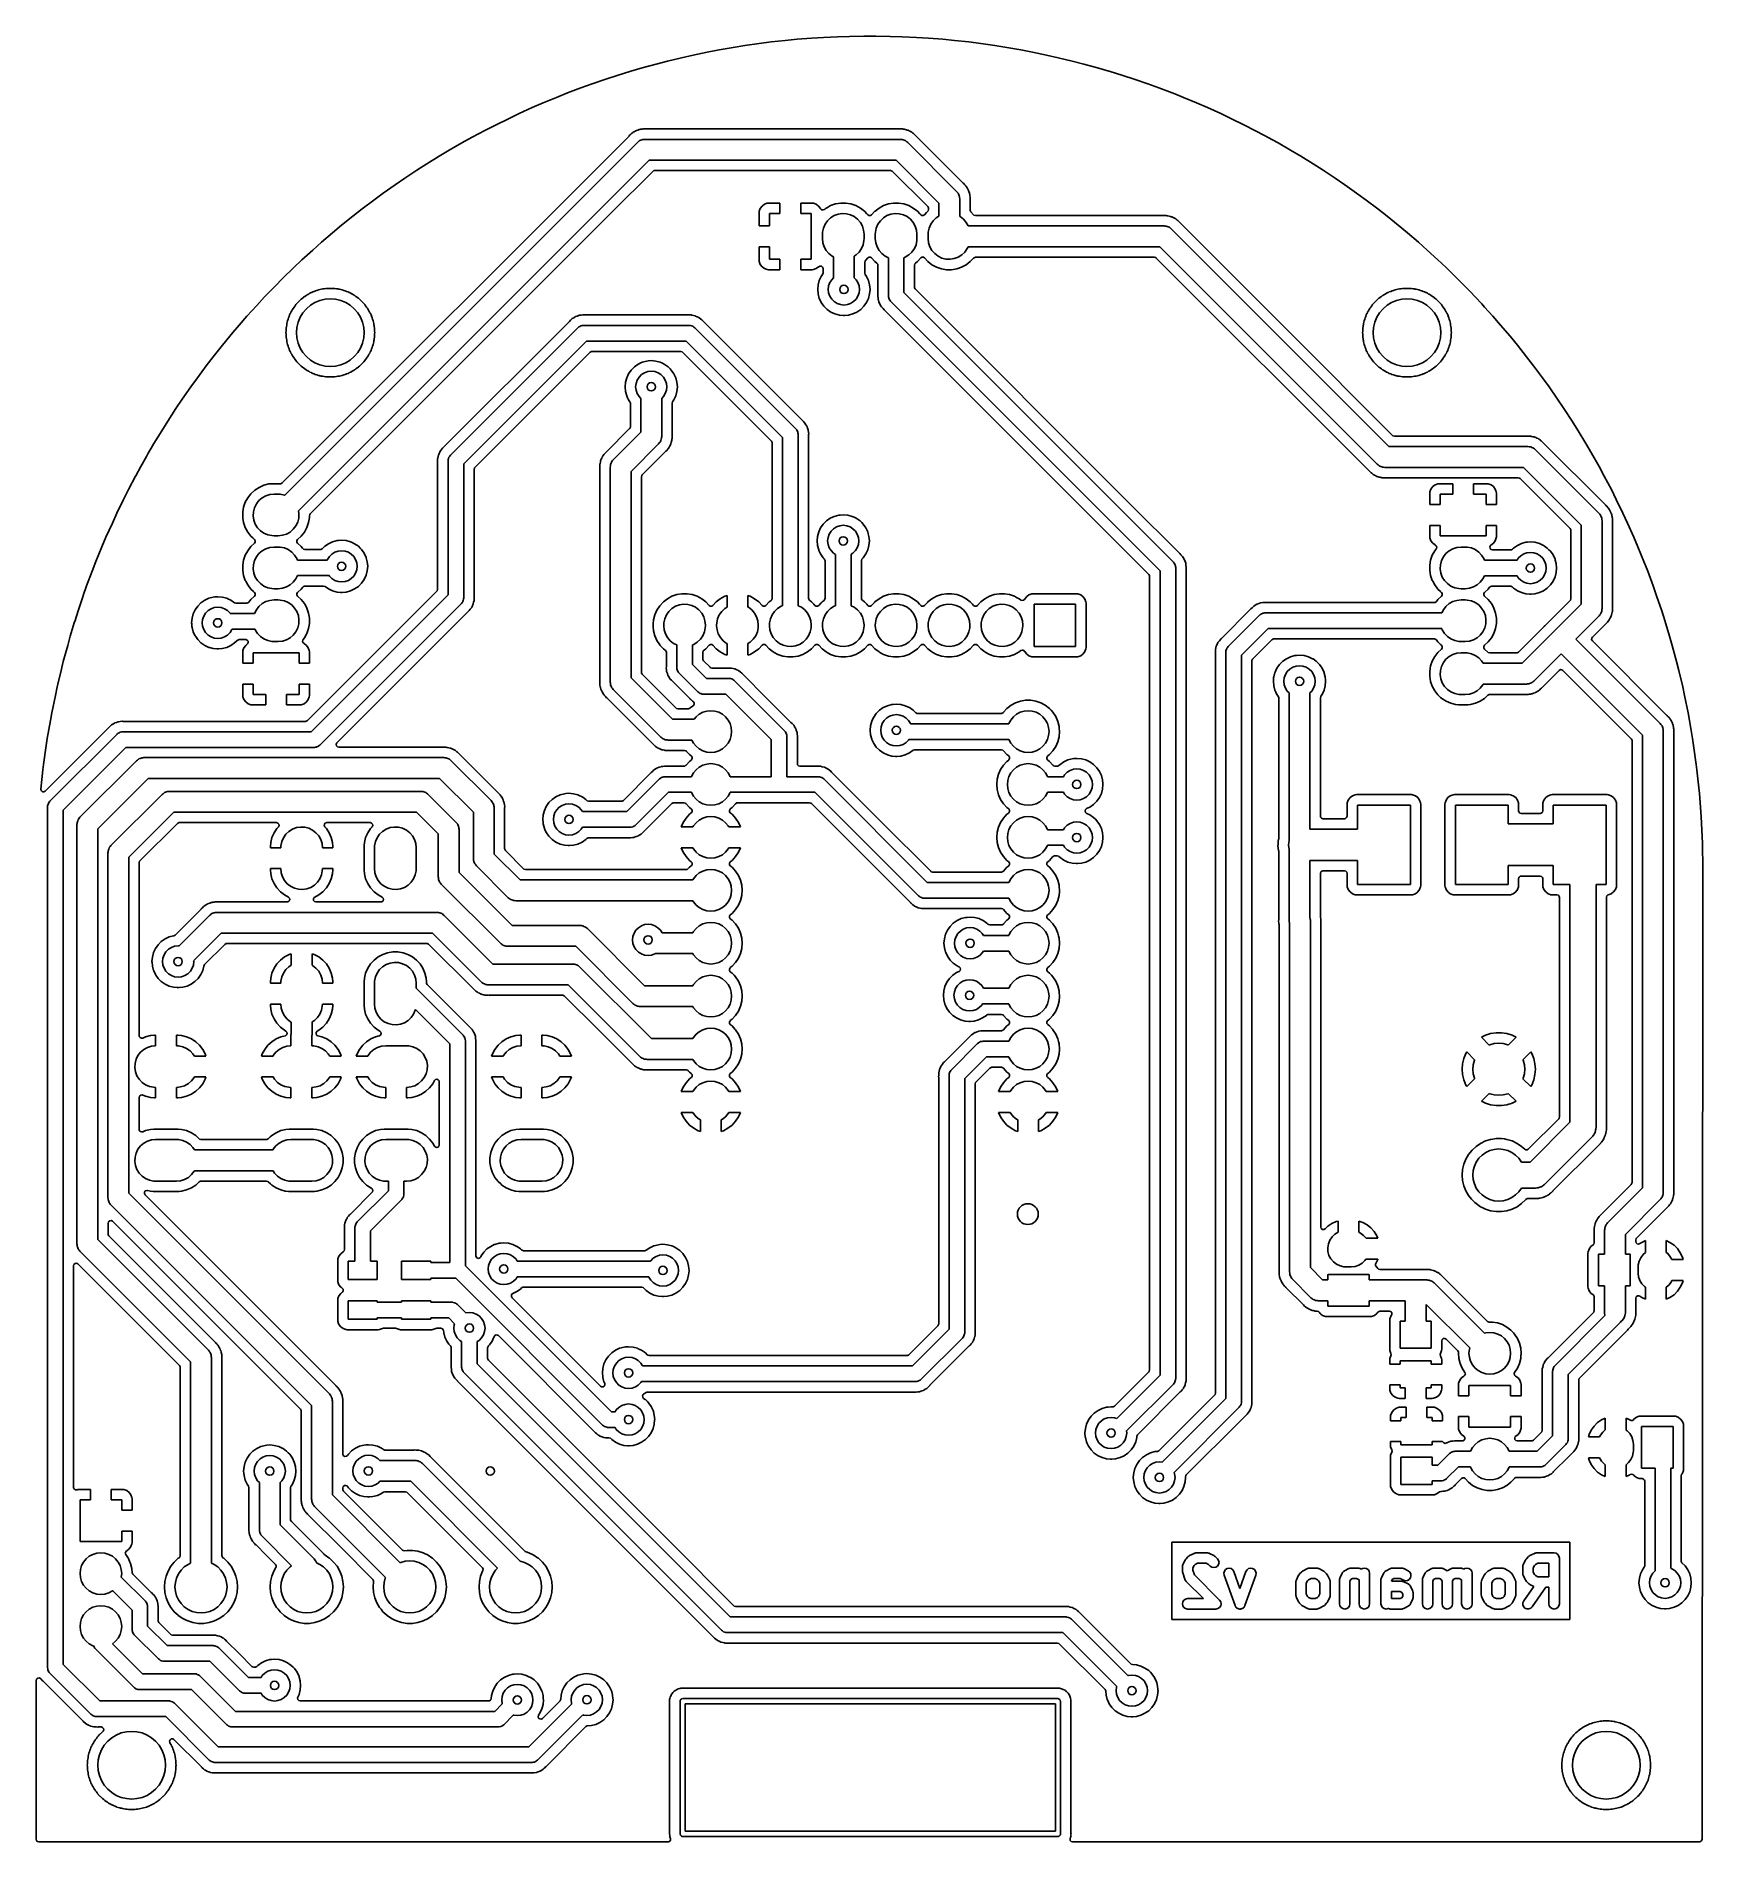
# Model space of a CAD drawing. Extents: x 4.71 to 7.86, y -5.32 to -1.9.
import ezdxf

# ---------------------------------------------------------------- set-up
doc = ezdxf.new("R2010")
doc.units = 0
doc.header["$MEASUREMENT"] = 0
doc.layers.add('BLACK', color=7, linetype='CONTINUOUS')

msp = doc.modelspace()

# ---------------------------------------------------------------- linework, layer by layer
at = {"layer": 'BLACK', "linetype": 'CONTINUOUS'}
for p, q in [((6.10191, -1.91392), (6.12873, -1.91096)), ((6.12873, -1.91096), (6.15135, -1.9088)), ((6.15135, -1.9088), (6.17824, -1.90669)), ((6.17824, -1.90669), (6.20092, -1.90525)), ((6.20092, -1.90525), (6.22786, -1.90398)), ((6.22786, -1.90398), (6.25058, -1.90325)), ((6.25058, -1.90325), (6.27754, -1.90283)), ((6.27754, -1.90283), (6.30027, -1.90283)), ((6.30027, -1.90283), (6.32724, -1.90325)), ((6.32724, -1.90325), (6.34995, -1.90398)), ((6.34995, -1.90398), (6.3769, -1.90525)), ((6.3769, -1.90525), (6.39957, -1.90669)), ((6.39957, -1.90669), (6.42647, -1.9088)), ((6.42647, -1.9088), (6.44908, -1.91096)), ((6.44908, -1.91096), (6.4759, -1.91392)), ((5.90652, -1.94991), (5.93279, -1.9436)), ((5.93279, -1.9436), (5.95492, -1.9386)), ((5.95492, -1.9386), (5.98136, -1.93313)), ((5.98136, -1.93313), (6.00365, -1.92883)), ((6.00365, -1.92883), (6.03024, -1.92419)), ((6.03024, -1.92419), (6.05266, -1.9206)), ((6.05266, -1.9206), (6.07938, -1.9168)), ((6.07938, -1.9168), (6.10191, -1.91392)), ((6.4759, -1.91392), (6.49843, -1.9168)), ((6.49843, -1.9168), (6.52515, -1.9206)), ((6.52515, -1.9206), (6.54757, -1.92419)), ((6.54757, -1.92419), (6.57416, -1.92883)), ((6.57416, -1.92883), (6.59645, -1.93313)), ((6.59645, -1.93313), (6.6229, -1.9386)), ((6.6229, -1.9386), (6.64503, -1.9436)), ((6.64503, -1.9436), (6.6713, -1.94991)), ((5.7894, -1.98413), (5.81091, -1.97707)), ((5.81091, -1.97707), (5.83676, -1.96912)), ((5.83676, -1.96912), (5.8585, -1.96273)), ((5.8585, -1.96273), (5.88457, -1.9556)), ((5.88457, -1.9556), (5.90652, -1.94991)), ((6.6713, -1.94991), (6.69324, -1.9556)), ((6.69324, -1.9556), (6.71932, -1.96273)), ((6.71932, -1.96273), (6.74053, -1.96896)), ((6.74053, -1.96896), (6.74106, -1.96912)), ((6.74106, -1.96912), (6.7669, -1.97707)), ((6.7669, -1.97707), (6.76691, -1.97707)), ((6.76691, -1.97707), (6.78842, -1.98414)), ((5.69622, -2.01861), (5.7172, -2.01021)), ((5.7172, -2.01021), (5.74253, -2.00064)), ((5.74253, -2.00064), (5.76379, -1.9929)), ((5.76379, -1.9929), (5.7894, -1.98413)), ((6.78842, -1.98414), (6.81402, -1.9929)), ((6.81402, -1.9929), (6.83528, -2.00064)), ((6.83528, -2.00064), (6.85499, -2.00809)), ((6.85499, -2.00809), (6.86061, -2.01021)), ((6.86061, -2.01021), (6.86553, -2.01218)), ((6.86553, -2.01218), (6.8816, -2.01861)), ((5.62577, -2.0492), (5.65049, -2.03804)), ((5.65049, -2.03804), (5.67118, -2.02899)), ((5.67118, -2.02899), (5.69622, -2.01861)), ((6.8816, -2.01861), (6.90664, -2.02898)), ((6.90664, -2.02898), (6.92732, -2.03804)), ((6.92732, -2.03804), (6.95205, -2.0492)), ((5.53698, -2.09388), (5.561, -2.08116)), ((5.561, -2.08116), (5.58102, -2.07084)), ((5.58102, -2.07084), (5.60541, -2.05889)), ((5.60541, -2.05889), (5.62577, -2.0492)), ((5.8477, -2.08121), (5.84652, -2.08186)), ((5.85001, -2.08049), (5.8477, -2.08121)), ((5.8477, -2.08121), (5.8477, -2.08121)), ((5.8477, -2.08121), (5.8477, -2.08121)), ((5.8477, -2.08121), (5.8477, -2.08121)), ((5.85018, -2.08042), (5.85001, -2.08049)), ((5.85242, -2.07953), (5.85018, -2.08042)), ((5.85363, -2.07931), (5.85242, -2.07953)), ((5.85242, -2.07953), (5.85242, -2.07953)), ((5.85376, -2.07929), (5.85363, -2.07931)), ((5.85406, -2.07922), (5.85376, -2.07929)), ((5.85535, -2.07881), (5.85406, -2.07922)), ((5.85775, -2.07857), (5.85535, -2.07881)), ((5.85535, -2.07881), (5.85535, -2.07881)), ((5.85793, -2.07854), (5.85775, -2.07857)), ((5.8583, -2.07848), (5.85793, -2.07854)), ((5.86031, -2.07811), (5.8583, -2.07848)), ((5.86382, -2.0782), (5.86031, -2.07811)), ((5.86031, -2.07811), (5.86031, -2.07811)), ((6.34373, -2.0782), (5.86382, -2.0782)), ((6.34404, -2.07818), (6.34373, -2.0782)), ((6.3446, -2.07811), (6.34404, -2.07818)), ((6.34538, -2.07801), (6.3446, -2.07811)), ((6.34757, -2.07818), (6.34538, -2.07801)), ((6.34779, -2.0782), (6.34757, -2.07818)), ((6.34798, -2.0782), (6.34779, -2.0782)), ((6.35039, -2.0782), (6.34798, -2.0782)), ((6.35172, -2.07848), (6.35039, -2.0782)), ((6.35039, -2.0782), (6.35039, -2.0782)), ((6.35202, -2.07852), (6.35172, -2.07848)), ((6.35337, -2.07862), (6.35202, -2.07852)), ((6.35569, -2.07929), (6.35337, -2.07862)), ((6.35337, -2.07862), (6.35337, -2.07862)), ((6.35587, -2.07933), (6.35569, -2.07929)), ((6.35824, -2.07982), (6.35587, -2.07933)), ((6.35948, -2.08035), (6.35824, -2.07982)), ((6.35824, -2.07982), (6.35824, -2.07982)), ((6.35977, -2.08045), (6.35948, -2.08035)), ((6.36084, -2.08076), (6.35977, -2.08045)), ((6.36107, -2.08082), (6.36084, -2.08076)), ((6.36107, -2.08083), (6.36107, -2.08082)), ((6.36107, -2.08082), (6.36107, -2.08082)), ((6.36321, -2.08194), (6.36107, -2.08083)), ((6.95205, -2.0492), (6.97241, -2.05889)), ((6.97241, -2.05889), (6.99679, -2.07084)), ((6.99679, -2.07084), (7.01681, -2.08116)), ((7.01681, -2.08116), (7.03635, -2.09151)), ((5.83359, -2.09162), (5.17783, -2.74737)), ((5.18262, -2.77045), (5.8494, -2.10367)), ((5.49368, -2.1183), (5.51732, -2.10482)), ((5.51732, -2.10482), (5.53698, -2.09388)), ((5.83379, -2.09138), (5.83359, -2.09162)), ((5.83462, -2.09031), (5.83379, -2.09138)), ((5.83645, -2.08874), (5.83462, -2.09031)), ((5.83462, -2.09031), (5.83462, -2.09031)), ((5.83659, -2.08862), (5.83645, -2.08874)), ((5.8383, -2.08691), (5.83659, -2.08862)), ((5.83942, -2.08616), (5.8383, -2.08691)), ((5.8383, -2.08691), (5.8383, -2.08691)), ((5.83967, -2.08598), (5.83942, -2.08616)), ((5.8407, -2.0851), (5.83967, -2.08598)), ((5.84281, -2.08392), (5.8407, -2.0851)), ((5.8407, -2.0851), (5.8407, -2.0851)), ((5.84297, -2.08383), (5.84281, -2.08392)), ((5.84498, -2.0825), (5.84297, -2.08383)), ((5.84624, -2.082), (5.84498, -2.0825)), ((5.84498, -2.0825), (5.84498, -2.0825)), ((5.84498, -2.0825), (5.84498, -2.0825)), ((5.84498, -2.0825), (5.84498, -2.0825)), ((5.84498, -2.0825), (5.84498, -2.0825)), ((5.84652, -2.08186), (5.84624, -2.082)), ((5.8494, -2.10367), (5.85108, -2.10241)), ((5.85108, -2.10241), (5.85267, -2.10103)), ((5.85267, -2.10103), (5.85332, -2.10074)), ((5.85332, -2.10074), (5.85388, -2.10032)), ((5.85388, -2.10032), (5.85585, -2.09958)), ((5.85585, -2.09958), (5.85777, -2.09871)), ((5.85777, -2.09871), (5.85847, -2.0986)), ((5.85847, -2.0986), (5.85913, -2.09836)), ((5.85913, -2.09836), (5.86123, -2.09821)), ((5.86123, -2.09821), (5.86332, -2.09791)), ((5.86332, -2.09791), (6.34639, -2.09791)), ((6.34639, -2.09791), (6.34847, -2.09821)), ((6.34847, -2.09821), (6.35057, -2.09836)), ((6.35057, -2.09836), (6.35123, -2.0986)), ((6.35123, -2.0986), (6.35193, -2.09871)), ((6.35193, -2.09871), (6.35385, -2.09958)), ((6.35385, -2.09958), (6.35582, -2.10032)), ((6.35582, -2.10032), (6.35639, -2.10074)), ((6.35639, -2.10074), (6.35703, -2.10103)), ((6.35703, -2.10103), (6.35862, -2.10241)), ((6.35862, -2.10241), (6.36031, -2.10367)), ((6.36031, -2.10367), (6.45283, -2.19619)), ((6.36338, -2.08202), (6.36321, -2.08194)), ((6.3656, -2.08297), (6.36338, -2.08202)), ((6.3656, -2.08298), (6.3656, -2.08297)), ((6.3656, -2.08297), (6.3656, -2.08297)), ((6.3656, -2.08297), (6.3656, -2.08297)), ((6.36671, -2.08375), (6.3656, -2.08298)), ((6.36698, -2.08391), (6.36671, -2.08375)), ((6.36817, -2.08453), (6.36698, -2.08391)), ((6.37005, -2.08606), (6.36817, -2.08453)), ((6.36817, -2.08453), (6.36817, -2.08453)), ((6.37019, -2.08617), (6.37005, -2.08606)), ((6.37108, -2.08679), (6.37019, -2.08617)), ((6.37218, -2.08755), (6.37108, -2.08679)), ((6.37459, -2.09009), (6.37218, -2.08755)), ((6.46488, -2.18038), (6.37459, -2.09009)), ((7.03635, -2.09151), (7.04084, -2.09388)), ((7.04084, -2.09388), (7.06049, -2.10482)), ((7.06049, -2.10482), (7.08413, -2.1183)), ((5.87147, -2.13728), (5.20866, -2.80009)), ((5.43232, -2.1562), (5.45118, -2.14407)), ((5.45118, -2.14407), (5.47441, -2.12984)), ((5.47441, -2.12984), (5.49368, -2.1183)), ((6.33823, -2.13728), (5.87147, -2.13728)), ((6.41922, -2.21827), (6.33823, -2.13728)), ((7.08413, -2.1183), (7.1034, -2.12984)), ((7.1034, -2.12984), (7.12663, -2.14407)), ((7.12663, -2.14407), (7.1455, -2.1562)), ((5.36872, -2.19958), (5.39108, -2.18387)), ((5.39108, -2.18387), (5.40951, -2.17118)), ((5.40951, -2.17118), (5.43232, -2.1562)), ((5.80043, -2.23618), (5.8782, -2.15841)), ((5.8782, -2.15841), (5.88062, -2.15709)), ((5.88062, -2.15709), (5.88165, -2.15698)), ((5.88165, -2.15698), (6.32805, -2.15698)), ((6.32805, -2.15698), (6.33069, -2.15776)), ((6.33069, -2.15776), (6.3315, -2.15841)), ((6.3315, -2.15841), (6.39809, -2.225)), ((6.46512, -2.18059), (6.46488, -2.18038)), ((6.46618, -2.18142), (6.46512, -2.18059)), ((6.46776, -2.18325), (6.46618, -2.18142)), ((6.46788, -2.18338), (6.46776, -2.18325)), ((6.46837, -2.18387), (6.46788, -2.18338)), ((6.46959, -2.18509), (6.46837, -2.18387)), ((7.1455, -2.1562), (7.1683, -2.17118)), ((7.1683, -2.17118), (7.1683, -2.17118)), ((7.1683, -2.17118), (7.18674, -2.18387)), ((7.18674, -2.18387), (7.20909, -2.19958)), ((5.32884, -2.22926), (5.35073, -2.21282)), ((5.35073, -2.21282), (5.36872, -2.19958)), ((6.41922, -2.24331), (6.41922, -2.21827)), ((6.45283, -2.19619), (6.45409, -2.19788)), ((6.45409, -2.19788), (6.45547, -2.19947)), ((6.45547, -2.19947), (6.45576, -2.20011)), ((6.45576, -2.20011), (6.45618, -2.20068)), ((6.45618, -2.20068), (6.45692, -2.20265)), ((6.45692, -2.20265), (6.45779, -2.20457)), ((6.45779, -2.20457), (6.45789, -2.20527)), ((6.45789, -2.20527), (6.45814, -2.20593)), ((6.45814, -2.20593), (6.45829, -2.20803)), ((6.45829, -2.20803), (6.45859, -2.21011)), ((6.45859, -2.21011), (6.45859, -2.24366)), ((6.47034, -2.18622), (6.46959, -2.18509)), ((6.47052, -2.18647), (6.47034, -2.18622)), ((6.47093, -2.18694), (6.47052, -2.18647)), ((6.4714, -2.18749), (6.47093, -2.18694)), ((6.47258, -2.18961), (6.4714, -2.18749)), ((6.4714, -2.18749), (6.4714, -2.18749)), ((6.47267, -2.18976), (6.47258, -2.18961)), ((6.474, -2.19178), (6.47267, -2.18976)), ((6.4745, -2.19304), (6.474, -2.19178)), ((6.474, -2.19178), (6.474, -2.19178)), ((6.47463, -2.19332), (6.4745, -2.19304)), ((6.47529, -2.1945), (6.47463, -2.19332)), ((6.47601, -2.1968), (6.47529, -2.1945)), ((6.47608, -2.19698), (6.47601, -2.1968)), ((6.47697, -2.19922), (6.47608, -2.19698)), ((6.47704, -2.19958), (6.47697, -2.19922)), ((6.47721, -2.20055), (6.47704, -2.19958)), ((6.47728, -2.20085), (6.47721, -2.20055)), ((6.47769, -2.20214), (6.47728, -2.20085)), ((6.47793, -2.20455), (6.47769, -2.20214)), ((6.47769, -2.20214), (6.47769, -2.20214)), ((6.47796, -2.20473), (6.47793, -2.20455)), ((6.47839, -2.20711), (6.47796, -2.20473)), ((6.4783, -2.21061), (6.47839, -2.20711)), ((6.4783, -2.23152), (6.4783, -2.21061)), ((6.47839, -2.20711), (6.47839, -2.20711)), ((6.47839, -2.20711), (6.47839, -2.20711)), ((7.20909, -2.19958), (7.22263, -2.20954)), ((7.22263, -2.20954), (7.22708, -2.21283)), ((7.22708, -2.21283), (7.24897, -2.22926)), ((5.28992, -2.26018), (5.31132, -2.24304)), ((5.31132, -2.24304), (5.32884, -2.22926)), ((5.71005, -2.32656), (5.80043, -2.23618)), ((6.07971, -2.23384), (6.07946, -2.23618)), ((6.07946, -2.23618), (6.07946, -2.23618)), ((6.07946, -2.23618), (6.07946, -2.26169)), ((6.08169, -2.22853), (6.07971, -2.23384)), ((6.07971, -2.23384), (6.07971, -2.23384)), ((6.08508, -2.224), (6.08169, -2.22853)), ((6.08169, -2.22853), (6.08169, -2.22853)), ((6.08961, -2.22061), (6.08508, -2.224)), ((6.08508, -2.224), (6.08508, -2.224)), ((6.09492, -2.21863), (6.08961, -2.22061)), ((6.08961, -2.22061), (6.08961, -2.22061)), ((6.09726, -2.21838), (6.09492, -2.21863)), ((6.09492, -2.21863), (6.09492, -2.21863)), ((6.11883, -2.21838), (6.09726, -2.21838)), ((6.09914, -2.26169), (6.09914, -2.23807)), ((6.09914, -2.23807), (6.11883, -2.23807)), ((6.11883, -2.23807), (6.11883, -2.21838)), ((6.17977, -2.21838), (6.1582, -2.21838)), ((6.1582, -2.21838), (6.1582, -2.23807)), ((6.1582, -2.23807), (6.17788, -2.23807)), ((6.17788, -2.23807), (6.17788, -2.32468)), ((6.18211, -2.21863), (6.17977, -2.21838)), ((6.18741, -2.22061), (6.18211, -2.21863)), ((6.18211, -2.21863), (6.18211, -2.21863)), ((6.19195, -2.224), (6.18741, -2.22061)), ((6.18741, -2.22061), (6.18741, -2.22061)), ((6.19534, -2.22853), (6.19195, -2.224)), ((6.19195, -2.224), (6.19195, -2.224)), ((6.19551, -2.22884), (6.19534, -2.22853)), ((6.19556, -2.22894), (6.19551, -2.22884)), ((6.19551, -2.22884), (6.19551, -2.22884)), ((6.19754, -2.23085), (6.19556, -2.22894)), ((6.20024, -2.23138), (6.19754, -2.23085)), ((6.2028, -2.23038), (6.20024, -2.23138)), ((6.20423, -2.22926), (6.2028, -2.23038)), ((6.20409, -2.25833), (6.20864, -2.25179)), ((6.20609, -2.22781), (6.20423, -2.22926)), ((6.20865, -2.22643), (6.20609, -2.22781)), ((6.20864, -2.25179), (6.21441, -2.2463)), ((6.2147, -2.22315), (6.20865, -2.22643)), ((6.21441, -2.2463), (6.22117, -2.24209)), ((6.22396, -2.21997), (6.2147, -2.22315)), ((6.2147, -2.22315), (6.2147, -2.22315)), ((6.22117, -2.24209), (6.22864, -2.23932)), ((6.23362, -2.21836), (6.22396, -2.21997)), ((6.22864, -2.23932), (6.23652, -2.23812)), ((6.24341, -2.21836), (6.23362, -2.21836)), ((6.23652, -2.23812), (6.24447, -2.23852)), ((6.25306, -2.21997), (6.24341, -2.21836)), ((6.24447, -2.23852), (6.25219, -2.24052)), ((6.25219, -2.24052), (6.25934, -2.24402)), ((6.26232, -2.22315), (6.25306, -2.21997)), ((6.25934, -2.24402), (6.26564, -2.2489)), ((6.27093, -2.22781), (6.26232, -2.22315)), ((6.26232, -2.22315), (6.26232, -2.22315)), ((6.26564, -2.2489), (6.27083, -2.25494)), ((6.27866, -2.23382), (6.27093, -2.22781)), ((6.27093, -2.22781), (6.27093, -2.22781)), ((6.27093, -2.22781), (6.27093, -2.22781)), ((6.28336, -2.23893), (6.27866, -2.23382)), ((6.28492, -2.24062), (6.28336, -2.23893)), ((6.287, -2.24196), (6.28492, -2.24062)), ((6.28975, -2.24204), (6.287, -2.24196)), ((6.2921, -2.24062), (6.28975, -2.24204)), ((6.29835, -2.23384), (6.2921, -2.24062)), ((6.29837, -2.23382), (6.29835, -2.23384)), ((6.29873, -2.23354), (6.29837, -2.23382)), ((6.30609, -2.22781), (6.29873, -2.23354)), ((6.30409, -2.25833), (6.30864, -2.25179)), ((6.3147, -2.22315), (6.30609, -2.22781)), ((6.30864, -2.25179), (6.31441, -2.2463)), ((6.31441, -2.2463), (6.32117, -2.24209)), ((6.32396, -2.21997), (6.3147, -2.22315)), ((6.3147, -2.22315), (6.3147, -2.22315)), ((6.32117, -2.24209), (6.32864, -2.23932)), ((6.33362, -2.21836), (6.32396, -2.21997)), ((6.32864, -2.23932), (6.33652, -2.23812)), ((6.34341, -2.21836), (6.33362, -2.21836)), ((6.33652, -2.23812), (6.34447, -2.23852)), ((6.35306, -2.21997), (6.34341, -2.21836)), ((6.34447, -2.23852), (6.35219, -2.24052)), ((6.35219, -2.24052), (6.35934, -2.24402)), ((6.36232, -2.22315), (6.35306, -2.21997)), ((6.35934, -2.24402), (6.36564, -2.2489)), ((6.37093, -2.22781), (6.36232, -2.22315)), ((6.36232, -2.22315), (6.36232, -2.22315)), ((6.36564, -2.2489), (6.37083, -2.25494)), ((6.37866, -2.23382), (6.37093, -2.22781)), ((6.37093, -2.22781), (6.37093, -2.22781)), ((6.37093, -2.22781), (6.37093, -2.22781)), ((6.38336, -2.23893), (6.37866, -2.23382)), ((6.38492, -2.24062), (6.38336, -2.23893)), ((6.387, -2.24196), (6.38492, -2.24062)), ((6.38975, -2.24204), (6.387, -2.24196)), ((6.3921, -2.24062), (6.38975, -2.24204)), ((6.39619, -2.23618), (6.3921, -2.24062)), ((6.39823, -2.23397), (6.39619, -2.23618)), ((6.39809, -2.225), (6.39941, -2.22741)), ((6.39874, -2.23331), (6.39823, -2.23397)), ((6.39952, -2.23067), (6.39874, -2.23331)), ((6.39941, -2.22741), (6.39952, -2.22845)), ((6.39952, -2.22845), (6.39952, -2.23067)), ((6.40409, -2.25833), (6.40864, -2.25179)), ((6.40864, -2.25179), (6.41441, -2.2463)), ((6.41441, -2.2463), (6.41922, -2.24331)), ((6.45859, -2.24366), (6.45934, -2.24402)), ((6.45934, -2.24402), (6.46564, -2.2489)), ((6.46564, -2.2489), (6.47083, -2.25494)), ((6.47837, -2.23236), (6.4783, -2.23152)), ((6.47959, -2.23483), (6.47837, -2.23236)), ((6.48472, -2.24041), (6.47959, -2.23483)), ((6.48567, -2.24121), (6.48472, -2.24041)), ((6.48831, -2.24198), (6.48567, -2.24121)), ((6.8426, -2.24198), (6.48831, -2.24198)), ((6.84291, -2.24196), (6.8426, -2.24198)), ((6.84346, -2.24189), (6.84291, -2.24196)), ((6.84425, -2.24179), (6.84346, -2.24189)), ((6.84644, -2.24196), (6.84425, -2.24179)), ((6.84666, -2.24198), (6.84644, -2.24196)), ((6.84684, -2.24198), (6.84666, -2.24198)), ((6.84926, -2.24198), (6.84684, -2.24198)), ((6.85058, -2.24225), (6.84926, -2.24198)), ((6.84926, -2.24198), (6.84926, -2.24198)), ((6.85089, -2.2423), (6.85058, -2.24225)), ((6.85224, -2.2424), (6.85089, -2.2423)), ((6.85456, -2.24306), (6.85224, -2.2424)), ((6.85224, -2.2424), (6.85224, -2.2424)), ((6.85474, -2.24311), (6.85456, -2.24306)), ((6.8571, -2.2436), (6.85474, -2.24311)), ((6.85835, -2.24413), (6.8571, -2.2436)), ((6.8571, -2.2436), (6.8571, -2.2436)), ((6.85864, -2.24423), (6.85835, -2.24413)), ((6.8597, -2.24454), (6.85864, -2.24423)), ((6.85994, -2.2446), (6.8597, -2.24454)), ((6.86208, -2.24572), (6.85994, -2.2446)), ((6.85994, -2.2446), (6.85994, -2.2446)), ((6.85994, -2.2446), (6.85994, -2.2446)), ((6.86225, -2.2458), (6.86208, -2.24572)), ((6.86447, -2.24675), (6.86225, -2.2458)), ((6.86558, -2.24753), (6.86447, -2.24675)), ((6.86447, -2.24675), (6.86447, -2.24675)), ((6.86447, -2.24675), (6.86447, -2.24675)), ((6.86447, -2.24675), (6.86447, -2.24675)), ((6.86584, -2.24769), (6.86558, -2.24753)), ((6.86704, -2.24831), (6.86584, -2.24769)), ((6.86891, -2.24984), (6.86704, -2.24831)), ((6.86704, -2.24831), (6.86704, -2.24831)), ((6.86906, -2.24995), (6.86891, -2.24984)), ((6.86994, -2.25057), (6.86906, -2.24995)), ((6.87104, -2.25133), (6.86994, -2.25057)), ((6.87346, -2.25387), (6.87104, -2.25133)), ((6.87104, -2.25133), (6.87104, -2.25133)), ((6.87104, -2.25133), (6.87104, -2.25133)), ((7.24897, -2.22926), (7.26649, -2.24304)), ((7.26649, -2.24304), (7.28789, -2.26018)), ((5.252, -2.29232), (5.27289, -2.27447)), ((5.27289, -2.27447), (5.28992, -2.26018)), ((6.07946, -2.26169), (6.07946, -2.26169)), ((6.07946, -2.26169), (6.09914, -2.26169)), ((6.19914, -2.27744), (6.19934, -2.27345)), ((6.19914, -2.28531), (6.19914, -2.27744)), ((6.19995, -2.29323), (6.19914, -2.28531)), ((6.19934, -2.27345), (6.20095, -2.26565)), ((6.20095, -2.26565), (6.20409, -2.25833)), ((6.27083, -2.25494), (6.27469, -2.26191)), ((6.27469, -2.26191), (6.27708, -2.26951)), ((6.27708, -2.26951), (6.27788, -2.27744)), ((6.27788, -2.28531), (6.27768, -2.28929)), ((6.27788, -2.27744), (6.27788, -2.28531)), ((6.29914, -2.27744), (6.29934, -2.27345)), ((6.29914, -2.28531), (6.29914, -2.27744)), ((6.29995, -2.29323), (6.29914, -2.28531)), ((6.29934, -2.27345), (6.30095, -2.26565)), ((6.30095, -2.26565), (6.30409, -2.25833)), ((6.37083, -2.25494), (6.37469, -2.26191)), ((6.37469, -2.26191), (6.37708, -2.26951)), ((6.37708, -2.26951), (6.37788, -2.27744)), ((6.37788, -2.28531), (6.37768, -2.28929)), ((6.37788, -2.27744), (6.37788, -2.28531)), ((6.39914, -2.27744), (6.39934, -2.27345)), ((6.39914, -2.28531), (6.39914, -2.27744)), ((6.39995, -2.29323), (6.39914, -2.28531)), ((6.39934, -2.27345), (6.40095, -2.26565)), ((6.40095, -2.26565), (6.40409, -2.25833)), ((6.47083, -2.25494), (6.47457, -2.26169)), ((6.47457, -2.26169), (6.84525, -2.26169)), ((6.84525, -2.26169), (6.84734, -2.26199)), ((6.84734, -2.26199), (6.84944, -2.26214)), ((6.84944, -2.26214), (6.8501, -2.26238)), ((6.8501, -2.26238), (6.8508, -2.26248)), ((6.8508, -2.26248), (6.85271, -2.26336)), ((6.85271, -2.26336), (6.85469, -2.2641)), ((6.85469, -2.2641), (6.85525, -2.26452)), ((6.85525, -2.26452), (6.85589, -2.26481)), ((6.85589, -2.26481), (6.85749, -2.26619)), ((6.85749, -2.26619), (6.85917, -2.26745)), ((6.85917, -2.26745), (7.27024, -2.67852)), ((7.08285, -2.46326), (6.87346, -2.25387)), ((7.28789, -2.26018), (7.30492, -2.27447)), ((7.30492, -2.27447), (7.32581, -2.29232)), ((5.21511, -2.32563), (5.23547, -2.30711)), ((5.23547, -2.30711), (5.252, -2.29232)), ((6.09914, -2.30106), (6.07946, -2.30106)), ((6.07946, -2.30106), (6.07946, -2.32656)), ((6.09914, -2.32468), (6.09914, -2.30106)), ((6.20233, -2.30084), (6.19995, -2.29323)), ((6.2062, -2.3078), (6.20233, -2.30084)), ((6.21139, -2.31384), (6.2062, -2.3078)), ((6.21769, -2.31872), (6.21139, -2.31384)), ((6.22001, -2.31986), (6.21769, -2.31872)), ((6.22001, -2.35976), (6.22001, -2.31986)), ((6.26261, -2.31644), (6.25938, -2.31846)), ((6.25938, -2.31846), (6.25938, -2.35976)), ((6.26839, -2.31095), (6.26261, -2.31644)), ((6.27294, -2.30442), (6.26839, -2.31095)), ((6.27608, -2.2971), (6.27294, -2.30442)), ((6.27768, -2.28929), (6.27608, -2.2971)), ((6.30233, -2.30084), (6.29995, -2.29323)), ((6.3062, -2.3078), (6.30233, -2.30084)), ((6.31139, -2.31384), (6.3062, -2.3078)), ((6.31769, -2.31872), (6.31139, -2.31384)), ((6.32375, -2.32169), (6.31769, -2.31872)), ((6.35585, -2.32066), (6.35328, -2.32161)), ((6.36261, -2.31644), (6.35585, -2.32066)), ((6.36839, -2.31095), (6.36261, -2.31644)), ((6.37294, -2.30442), (6.36839, -2.31095)), ((6.37608, -2.2971), (6.37294, -2.30442)), ((6.37768, -2.28929), (6.37608, -2.2971)), ((6.40233, -2.30084), (6.39995, -2.29323)), ((6.4062, -2.3078), (6.40233, -2.30084)), ((6.41139, -2.31384), (6.4062, -2.3078)), ((6.41769, -2.31872), (6.41139, -2.31384)), ((6.42484, -2.32223), (6.41769, -2.31872)), ((6.45585, -2.32066), (6.44838, -2.32342)), ((6.46261, -2.31644), (6.45585, -2.32066)), ((6.46839, -2.31095), (6.46261, -2.31644)), ((6.47294, -2.30442), (6.46839, -2.31095)), ((6.47438, -2.30106), (6.47294, -2.30442)), ((6.8371, -2.30106), (6.47438, -2.30106)), ((7.24817, -2.71213), (6.8371, -2.30106)), ((7.32581, -2.29232), (7.34235, -2.30711)), ((7.34235, -2.30711), (7.36271, -2.32563)), ((5.17928, -2.3601), (5.1991, -2.34089)), ((5.1991, -2.34089), (5.21511, -2.32563)), ((5.23071, -2.8059), (5.71005, -2.32656)), ((6.07946, -2.32656), (6.07971, -2.32891)), ((6.07946, -2.32656), (6.07946, -2.32656)), ((6.07971, -2.32891), (6.07971, -2.32891)), ((6.07971, -2.32891), (6.08169, -2.33421)), ((6.08169, -2.33421), (6.08169, -2.33421)), ((6.08169, -2.33421), (6.08508, -2.33874)), ((6.08508, -2.33874), (6.08508, -2.33874)), ((6.08508, -2.33874), (6.08961, -2.34213)), ((6.08961, -2.34213), (6.08961, -2.34213)), ((6.08961, -2.34213), (6.09492, -2.34411)), ((6.09492, -2.34411), (6.09492, -2.34411)), ((6.09492, -2.34411), (6.09726, -2.34436)), ((6.09726, -2.34436), (6.09726, -2.34436)), ((6.09726, -2.34436), (6.11883, -2.34436)), ((6.11883, -2.32468), (6.09914, -2.32468)), ((6.11883, -2.34436), (6.11883, -2.32468)), ((6.17788, -2.32468), (6.1582, -2.32468)), ((6.1582, -2.32468), (6.1582, -2.34436)), ((6.1582, -2.34436), (6.17977, -2.34436)), ((6.17977, -2.34436), (6.18211, -2.34411)), ((6.17977, -2.34436), (6.17977, -2.34436)), ((6.18211, -2.34411), (6.18741, -2.34213)), ((6.18211, -2.34411), (6.18211, -2.34411)), ((6.18741, -2.34213), (6.19195, -2.33874)), ((6.18741, -2.34213), (6.18741, -2.34213)), ((6.19195, -2.33874), (6.19197, -2.33872)), ((6.19197, -2.33872), (6.192, -2.3387)), ((6.192, -2.3387), (6.19223, -2.33853)), ((6.19223, -2.33853), (6.19225, -2.33857)), ((6.19225, -2.33857), (6.19438, -2.3374)), ((6.19438, -2.3374), (6.19713, -2.3376)), ((6.19942, -2.35325), (6.19689, -2.35686)), ((6.19713, -2.3376), (6.19933, -2.33924)), ((6.19933, -2.33924), (6.20029, -2.34182)), ((6.19953, -2.35309), (6.19942, -2.35325)), ((6.2003, -2.35045), (6.19953, -2.35309)), ((6.20029, -2.34182), (6.2003, -2.34217)), ((6.2003, -2.34217), (6.2003, -2.35045)), ((6.27908, -2.33037), (6.27986, -2.32773)), ((6.27908, -2.35045), (6.27908, -2.33037)), ((6.27909, -2.35064), (6.27908, -2.35045)), ((6.27997, -2.35325), (6.27909, -2.35064)), ((6.27986, -2.32773), (6.28037, -2.32706)), ((6.28249, -2.35686), (6.27997, -2.35325)), ((6.28037, -2.32706), (6.28492, -2.32212)), ((6.28492, -2.32212), (6.28728, -2.3207)), ((6.28728, -2.3207), (6.29003, -2.32079)), ((6.29003, -2.32079), (6.2921, -2.32212)), ((6.2921, -2.32212), (6.29837, -2.32892)), ((6.29837, -2.32892), (6.29837, -2.32892)), ((6.29837, -2.32892), (6.29837, -2.32892)), ((6.29837, -2.32892), (6.30216, -2.33188)), ((6.30216, -2.33188), (6.30377, -2.33411)), ((6.30377, -2.33411), (6.30404, -2.33573)), ((6.30404, -2.33573), (6.30404, -2.39203)), ((6.32375, -2.39353), (6.32375, -2.32169)), ((6.35328, -2.32161), (6.35328, -2.38742)), ((6.37298, -2.33573), (6.37376, -2.33309)), ((6.37298, -2.37723), (6.37298, -2.33573)), ((6.37376, -2.33309), (6.37486, -2.33188)), ((6.37486, -2.33188), (6.37866, -2.32892)), ((6.37866, -2.32892), (6.38492, -2.32212)), ((6.38492, -2.32212), (6.38728, -2.3207)), ((6.38728, -2.3207), (6.39003, -2.32079)), ((6.39003, -2.32079), (6.3921, -2.32212)), ((6.3921, -2.32212), (6.39837, -2.32892)), ((6.39837, -2.32892), (6.40609, -2.33493)), ((6.40609, -2.33493), (6.4147, -2.33959)), ((6.4147, -2.33959), (6.42396, -2.34277)), ((6.42396, -2.34277), (6.43362, -2.34438)), ((6.43255, -2.32423), (6.42484, -2.32223)), ((6.44051, -2.32463), (6.43255, -2.32423)), ((6.43362, -2.34438), (6.44341, -2.34438)), ((6.44838, -2.32342), (6.44051, -2.32463)), ((6.44341, -2.34438), (6.45306, -2.34277)), ((6.45306, -2.34277), (6.46232, -2.33959)), ((6.46232, -2.33959), (6.47093, -2.33493)), ((6.47093, -2.33493), (6.47866, -2.32892)), ((6.47866, -2.32892), (6.48472, -2.32234)), ((6.48472, -2.32234), (6.48708, -2.32092)), ((6.48708, -2.32092), (6.48831, -2.32076)), ((6.48831, -2.32076), (6.82691, -2.32076)), ((6.82691, -2.32076), (6.82955, -2.32154)), ((6.82955, -2.32154), (6.83037, -2.32219)), ((6.83037, -2.32219), (7.23388, -2.72571)), ((7.36271, -2.32563), (7.36925, -2.33188)), ((7.36925, -2.33188), (7.37871, -2.3409)), ((7.37871, -2.3409), (7.39853, -2.3601)), ((5.14457, -2.39568), (5.16382, -2.37581)), ((5.16382, -2.37581), (5.17928, -2.3601)), ((5.23024, -2.38879), (5.22786, -2.39023)), ((5.23279, -2.38768), (5.23024, -2.38879)), ((5.23294, -2.38761), (5.23279, -2.38768)), ((5.23377, -2.38718), (5.23294, -2.38761)), ((5.23541, -2.38633), (5.23377, -2.38718)), ((5.23803, -2.3854), (5.23541, -2.38633)), ((5.23819, -2.38534), (5.23803, -2.3854)), ((5.24074, -2.38423), (5.23819, -2.38534)), ((5.24342, -2.38348), (5.24074, -2.38423)), ((5.24074, -2.38423), (5.24074, -2.38423)), ((5.24358, -2.38343), (5.24342, -2.38348)), ((5.2462, -2.3825), (5.24358, -2.38343)), ((5.24892, -2.38193), (5.2462, -2.3825)), ((5.2462, -2.3825), (5.2462, -2.3825)), ((5.24908, -2.38189), (5.24892, -2.38193)), ((5.25176, -2.38114), (5.24908, -2.38189)), ((5.25452, -2.38076), (5.25176, -2.38114)), ((5.25468, -2.38073), (5.25452, -2.38076)), ((5.25741, -2.38017), (5.25468, -2.38073)), ((5.26018, -2.37998), (5.25741, -2.38017)), ((5.25741, -2.38017), (5.25741, -2.38017)), ((5.26035, -2.37996), (5.26018, -2.37998)), ((5.2631, -2.37958), (5.26035, -2.37996)), ((5.27455, -2.37958), (5.2631, -2.37958)), ((5.2631, -2.37958), (5.2631, -2.37958)), ((5.27731, -2.37996), (5.27455, -2.37958)), ((5.27455, -2.37958), (5.27455, -2.37958)), ((5.27747, -2.37998), (5.27731, -2.37996)), ((5.28025, -2.38017), (5.27747, -2.37998)), ((5.28297, -2.38073), (5.28025, -2.38017)), ((5.28314, -2.38076), (5.28297, -2.38073)), ((5.28461, -2.38096), (5.28314, -2.38076)), ((5.28589, -2.38114), (5.28461, -2.38096)), ((5.28857, -2.38189), (5.28589, -2.38114)), ((5.28589, -2.38114), (5.28589, -2.38114)), ((5.28589, -2.38114), (5.28589, -2.38114)), ((5.28873, -2.38193), (5.28857, -2.38189)), ((5.29146, -2.3825), (5.28873, -2.38193)), ((5.29408, -2.38343), (5.29146, -2.3825)), ((5.29146, -2.3825), (5.29146, -2.3825)), ((5.29424, -2.38348), (5.29408, -2.38343)), ((5.29692, -2.38423), (5.29424, -2.38348)), ((5.29819, -2.38478), (5.29692, -2.38423)), ((5.29692, -2.38423), (5.29692, -2.38423)), ((5.29692, -2.38423), (5.29692, -2.38423)), ((5.29947, -2.38534), (5.29819, -2.38478)), ((5.29962, -2.3854), (5.29947, -2.38534)), ((5.30224, -2.38633), (5.29962, -2.3854)), ((5.30471, -2.38761), (5.30224, -2.38633)), ((5.30486, -2.38768), (5.30471, -2.38761)), ((5.30742, -2.38879), (5.30486, -2.38768)), ((5.30979, -2.39023), (5.30742, -2.38879)), ((6.19102, -2.37299), (6.19027, -2.38157)), ((6.19027, -2.38157), (6.19027, -2.38157)), ((6.19027, -2.38157), (6.19102, -2.39015)), ((6.19325, -2.36467), (6.19102, -2.37299)), ((6.19102, -2.37299), (6.19102, -2.37299)), ((6.19689, -2.35686), (6.19325, -2.36467)), ((6.19325, -2.36467), (6.19325, -2.36467)), ((6.19689, -2.35686), (6.19689, -2.35686)), ((6.21017, -2.38157), (6.21091, -2.375)), ((6.21091, -2.38814), (6.21017, -2.38157)), ((6.21091, -2.375), (6.21309, -2.36876)), ((6.21309, -2.39438), (6.21091, -2.38814)), ((6.21309, -2.36876), (6.21661, -2.36316)), ((6.21661, -2.36316), (6.22001, -2.35976)), ((6.25938, -2.35976), (6.26278, -2.36316)), ((6.26278, -2.36316), (6.2663, -2.36876)), ((6.2663, -2.36876), (6.26848, -2.375)), ((6.26848, -2.38814), (6.2663, -2.39438)), ((6.26848, -2.375), (6.26922, -2.38157)), ((6.26922, -2.38157), (6.26848, -2.38814)), ((6.28613, -2.36467), (6.28249, -2.35686)), ((6.28249, -2.35686), (6.28249, -2.35686)), ((6.28249, -2.35686), (6.28249, -2.35686)), ((6.28836, -2.37299), (6.28613, -2.36467)), ((6.28911, -2.38157), (6.28836, -2.37299)), ((6.28836, -2.39015), (6.28911, -2.38157)), ((6.35328, -2.38742), (6.86269, -2.89683)), ((6.37309, -2.37827), (6.37298, -2.37723)), ((6.37441, -2.38068), (6.37309, -2.37827)), ((6.78179, -2.78807), (6.37441, -2.38068)), ((7.26567, -2.38879), (7.2633, -2.39023)), ((7.26822, -2.38768), (7.26567, -2.38879)), ((7.26837, -2.38761), (7.26822, -2.38768)), ((7.2692, -2.38718), (7.26837, -2.38761)), ((7.27084, -2.38633), (7.2692, -2.38718)), ((7.27347, -2.3854), (7.27084, -2.38633)), ((7.27362, -2.38534), (7.27347, -2.3854)), ((7.27617, -2.38423), (7.27362, -2.38534)), ((7.27885, -2.38348), (7.27617, -2.38423)), ((7.27617, -2.38423), (7.27617, -2.38423)), ((7.27901, -2.38343), (7.27885, -2.38348)), ((7.28163, -2.3825), (7.27901, -2.38343)), ((7.28436, -2.38193), (7.28163, -2.3825)), ((7.28163, -2.3825), (7.28163, -2.3825)), ((7.28452, -2.38189), (7.28436, -2.38193)), ((7.2872, -2.38114), (7.28452, -2.38189)), ((7.28995, -2.38076), (7.2872, -2.38114)), ((7.29012, -2.38073), (7.28995, -2.38076)), ((7.29284, -2.38017), (7.29012, -2.38073)), ((7.29562, -2.37998), (7.29284, -2.38017)), ((7.29284, -2.38017), (7.29284, -2.38017)), ((7.29578, -2.37996), (7.29562, -2.37998)), ((7.29854, -2.37958), (7.29578, -2.37996)), ((7.30998, -2.37958), (7.29854, -2.37958)), ((7.29854, -2.37958), (7.29854, -2.37958)), ((7.30999, -2.37958), (7.30998, -2.37958)), ((7.31274, -2.37996), (7.30999, -2.37958)), ((7.31291, -2.37998), (7.31274, -2.37996)), ((7.31568, -2.38017), (7.31291, -2.37998)), ((7.31841, -2.38073), (7.31568, -2.38017)), ((7.31857, -2.38076), (7.31841, -2.38073)), ((7.32004, -2.38096), (7.31857, -2.38076)), ((7.32133, -2.38114), (7.32004, -2.38096)), ((7.324, -2.38189), (7.32133, -2.38114)), ((7.32133, -2.38114), (7.32133, -2.38114)), ((7.32133, -2.38114), (7.32133, -2.38114)), ((7.32417, -2.38193), (7.324, -2.38189)), ((7.32689, -2.3825), (7.32417, -2.38193)), ((7.32951, -2.38343), (7.32689, -2.3825)), ((7.32689, -2.3825), (7.32689, -2.3825)), ((7.32967, -2.38348), (7.32951, -2.38343)), ((7.33235, -2.38423), (7.32967, -2.38348)), ((7.33363, -2.38478), (7.33235, -2.38423)), ((7.33235, -2.38423), (7.33235, -2.38423)), ((7.33235, -2.38423), (7.33235, -2.38423)), ((7.3349, -2.38534), (7.33363, -2.38478)), ((7.33506, -2.3854), (7.3349, -2.38534)), ((7.33768, -2.38633), (7.33506, -2.3854)), ((7.34015, -2.38761), (7.33768, -2.38633)), ((7.3403, -2.38768), (7.34015, -2.38761)), ((7.34285, -2.38879), (7.3403, -2.38768)), ((7.34523, -2.39023), (7.34285, -2.38879)), ((7.39853, -2.3601), (7.41399, -2.37581)), ((7.41399, -2.37581), (7.42419, -2.38633)), ((7.42419, -2.38633), (7.43324, -2.39568)), ((5.11099, -2.43233), (5.12967, -2.41181)), ((5.12967, -2.41181), (5.14457, -2.39568)), ((5.1958, -2.4223), (5.19435, -2.42467)), ((5.19588, -2.42215), (5.1958, -2.4223)), ((5.19716, -2.41968), (5.19588, -2.42215)), ((5.19877, -2.41741), (5.19716, -2.41968)), ((5.19886, -2.41727), (5.19877, -2.41741)), ((5.2003, -2.41489), (5.19886, -2.41727)), ((5.20206, -2.41273), (5.2003, -2.41489)), ((5.2003, -2.41489), (5.2003, -2.41489)), ((5.20216, -2.4126), (5.20206, -2.41273)), ((5.20376, -2.41033), (5.20216, -2.4126)), ((5.20566, -2.4083), (5.20376, -2.41033)), ((5.20376, -2.41033), (5.20376, -2.41033)), ((5.20577, -2.40817), (5.20566, -2.4083)), ((5.20753, -2.40601), (5.20577, -2.40817)), ((5.20956, -2.40411), (5.20753, -2.40601)), ((5.20753, -2.40601), (5.20753, -2.40601)), ((5.20968, -2.404), (5.20956, -2.40411)), ((5.21158, -2.40196), (5.20968, -2.404)), ((5.21374, -2.40021), (5.21158, -2.40196)), ((5.21158, -2.40196), (5.21158, -2.40196)), ((5.21386, -2.4001), (5.21374, -2.40021)), ((5.21589, -2.3982), (5.21386, -2.4001)), ((5.21817, -2.39659), (5.21589, -2.3982)), ((5.21589, -2.3982), (5.21589, -2.3982)), ((5.21707, -2.42566), (5.22359, -2.41802)), ((5.2183, -2.39649), (5.21817, -2.39659)), ((5.22046, -2.39474), (5.2183, -2.39649)), ((5.22283, -2.39329), (5.22046, -2.39474)), ((5.22046, -2.39474), (5.22046, -2.39474)), ((5.22297, -2.3932), (5.22283, -2.39329)), ((5.22525, -2.3916), (5.22297, -2.3932)), ((5.22359, -2.41802), (5.23122, -2.4115)), ((5.22772, -2.39032), (5.22525, -2.3916)), ((5.22786, -2.39023), (5.22772, -2.39032)), ((5.23122, -2.4115), (5.23978, -2.40626)), ((5.23978, -2.40626), (5.24906, -2.40242)), ((5.24906, -2.40242), (5.25882, -2.40007)), ((5.25882, -2.40007), (5.26883, -2.39929)), ((5.26883, -2.39929), (5.27884, -2.40007)), ((5.27884, -2.40007), (5.2886, -2.40242)), ((5.2886, -2.40242), (5.29787, -2.40626)), ((5.29787, -2.40626), (5.30643, -2.4115)), ((5.30643, -2.4115), (5.31407, -2.41802)), ((5.30994, -2.39032), (5.30979, -2.39023)), ((5.31089, -2.39081), (5.30994, -2.39032)), ((5.31241, -2.3916), (5.31089, -2.39081)), ((5.31468, -2.3932), (5.31241, -2.3916)), ((5.31407, -2.41802), (5.32059, -2.42566)), ((5.31482, -2.39329), (5.31468, -2.3932)), ((5.3172, -2.39474), (5.31482, -2.39329)), ((5.31936, -2.39649), (5.3172, -2.39474)), ((5.3172, -2.39474), (5.3172, -2.39474)), ((5.31949, -2.39659), (5.31936, -2.39649)), ((5.32109, -2.39772), (5.31949, -2.39659)), ((5.32176, -2.3982), (5.32109, -2.39772)), ((5.32379, -2.4001), (5.32176, -2.3982)), ((5.32392, -2.40021), (5.32379, -2.4001)), ((5.32608, -2.40196), (5.32392, -2.40021)), ((5.32728, -2.40324), (5.32608, -2.40196)), ((5.32798, -2.404), (5.32728, -2.40324)), ((5.32809, -2.40411), (5.32798, -2.404)), ((5.33013, -2.40601), (5.32809, -2.40411)), ((5.33188, -2.40817), (5.33013, -2.40601)), ((5.33199, -2.4083), (5.33188, -2.40817)), ((5.33389, -2.41033), (5.33199, -2.4083)), ((5.3355, -2.4126), (5.33389, -2.41033)), ((5.3356, -2.41273), (5.3355, -2.4126)), ((5.33735, -2.41489), (5.3356, -2.41273)), ((5.3388, -2.41727), (5.33735, -2.41489)), ((5.33735, -2.41489), (5.33735, -2.41489)), ((5.33735, -2.41489), (5.33735, -2.41489)), ((5.33889, -2.41741), (5.3388, -2.41727)), ((5.34049, -2.41968), (5.33889, -2.41741)), ((5.34177, -2.42215), (5.34049, -2.41968)), ((5.34049, -2.41968), (5.34049, -2.41968)), ((5.34185, -2.4223), (5.34177, -2.42215)), ((5.34312, -2.42437), (5.34185, -2.4223)), ((6.19102, -2.39015), (6.19102, -2.39015)), ((6.19102, -2.39015), (6.19325, -2.39847)), ((6.19325, -2.39847), (6.19325, -2.39847)), ((6.19325, -2.39847), (6.19325, -2.39847)), ((6.19325, -2.39847), (6.19488, -2.40196)), ((6.19488, -2.40196), (6.19689, -2.40628)), ((6.19689, -2.40628), (6.19689, -2.40628)), ((6.19689, -2.40628), (6.20184, -2.41334)), ((6.20184, -2.41334), (6.20793, -2.41943)), ((6.20793, -2.41943), (6.21498, -2.42437)), ((6.21661, -2.39998), (6.21309, -2.39438)), ((6.22128, -2.40465), (6.21661, -2.39998)), ((6.22688, -2.40817), (6.22128, -2.40465)), ((6.23312, -2.41036), (6.22688, -2.40817)), ((6.23969, -2.4111), (6.23312, -2.41036)), ((6.24626, -2.41036), (6.23969, -2.4111)), ((6.25251, -2.40817), (6.24626, -2.41036)), ((6.2581, -2.40465), (6.25251, -2.40817)), ((6.26278, -2.39998), (6.2581, -2.40465)), ((6.2663, -2.39438), (6.26278, -2.39998)), ((6.2644, -2.42437), (6.27146, -2.41943)), ((6.27146, -2.41943), (6.27755, -2.41334)), ((6.27755, -2.41334), (6.28249, -2.40628)), ((6.28249, -2.40628), (6.28613, -2.39847)), ((6.28613, -2.39847), (6.28836, -2.39015)), ((6.30404, -2.39223), (6.30385, -2.39447)), ((6.30385, -2.39447), (6.3043, -2.39772)), ((6.30404, -2.39203), (6.30404, -2.39223)), ((6.3043, -2.39772), (6.30465, -2.40098)), ((6.30465, -2.40098), (6.30465, -2.40099)), ((6.30465, -2.40099), (6.30465, -2.40099)), ((6.30465, -2.40099), (6.30486, -2.40189)), ((6.30486, -2.40189), (6.30487, -2.4019)), ((6.30487, -2.4019), (6.30487, -2.4019)), ((6.30487, -2.4019), (6.30487, -2.4019)), ((6.30487, -2.4019), (6.30489, -2.40196)), ((6.30489, -2.40196), (6.306, -2.40498)), ((6.306, -2.40498), (6.30705, -2.40809)), ((6.30705, -2.40809), (6.30705, -2.40809)), ((6.30705, -2.40809), (6.30705, -2.4081)), ((6.30705, -2.4081), (6.30745, -2.40893)), ((6.30745, -2.40893), (6.30745, -2.40894)), ((6.30745, -2.40894), (6.30745, -2.40894)), ((6.30745, -2.40894), (6.30745, -2.40894)), ((6.30745, -2.40894), (6.30922, -2.4117)), ((6.30922, -2.4117), (6.31091, -2.41451)), ((6.31091, -2.41451), (6.31092, -2.41452)), ((6.31092, -2.41452), (6.31149, -2.41525)), ((6.31149, -2.41525), (6.31149, -2.41525)), ((6.31149, -2.41525), (6.3135, -2.41727)), ((6.3135, -2.41727), (6.31381, -2.41757)), ((6.31381, -2.41757), (6.31607, -2.41996)), ((6.31607, -2.41996), (6.31607, -2.41996)), ((6.31607, -2.41996), (6.31679, -2.42055)), ((6.31679, -2.42055), (6.81635, -2.92011)), ((6.3241, -2.39563), (6.32375, -2.39353)), ((6.32436, -2.39774), (6.3241, -2.39563)), ((6.3245, -2.39802), (6.32436, -2.39774)), ((6.32455, -2.39832), (6.3245, -2.39802)), ((6.32556, -2.4002), (6.32455, -2.39832)), ((6.3265, -2.40211), (6.32556, -2.4002)), ((6.32677, -2.40244), (6.3265, -2.40211)), ((6.32686, -2.4026), (6.32677, -2.40244)), ((6.32709, -2.40281), (6.32686, -2.4026)), ((6.32807, -2.40397), (6.32709, -2.40281)), ((6.83748, -2.91338), (6.32807, -2.40397)), ((7.23123, -2.4223), (7.22979, -2.42467)), ((7.23132, -2.42215), (7.23123, -2.4223)), ((7.2326, -2.41968), (7.23132, -2.42215)), ((7.2342, -2.41741), (7.2326, -2.41968)), ((7.23429, -2.41727), (7.2342, -2.41741)), ((7.23574, -2.41489), (7.23429, -2.41727)), ((7.23749, -2.41273), (7.23574, -2.41489)), ((7.23574, -2.41489), (7.23574, -2.41489)), ((7.23759, -2.4126), (7.23749, -2.41273)), ((7.2392, -2.41033), (7.23759, -2.4126)), ((7.2411, -2.4083), (7.2392, -2.41033)), ((7.2392, -2.41033), (7.2392, -2.41033)), ((7.24121, -2.40817), (7.2411, -2.4083)), ((7.24296, -2.40601), (7.24121, -2.40817)), ((7.24499, -2.40411), (7.24296, -2.40601)), ((7.24296, -2.40601), (7.24296, -2.40601)), ((7.24511, -2.404), (7.24499, -2.40411)), ((7.24701, -2.40196), (7.24511, -2.404)), ((7.24917, -2.40021), (7.24701, -2.40196)), ((7.24701, -2.40196), (7.24701, -2.40196)), ((7.24929, -2.4001), (7.24917, -2.40021)), ((7.25133, -2.3982), (7.24929, -2.4001)), ((7.2536, -2.39659), (7.25133, -2.3982)), ((7.25133, -2.3982), (7.25133, -2.3982)), ((7.2525, -2.42566), (7.25902, -2.41802)), ((7.25373, -2.39649), (7.2536, -2.39659)), ((7.25589, -2.39474), (7.25373, -2.39649)), ((7.25827, -2.39329), (7.25589, -2.39474)), ((7.25589, -2.39474), (7.25589, -2.39474)), ((7.25841, -2.3932), (7.25827, -2.39329)), ((7.26068, -2.3916), (7.25841, -2.3932)), ((7.25902, -2.41802), (7.26666, -2.4115)), ((7.26315, -2.39032), (7.26068, -2.3916)), ((7.2633, -2.39023), (7.26315, -2.39032)), ((7.26666, -2.4115), (7.27522, -2.40626)), ((7.27522, -2.40626), (7.28449, -2.40242)), ((7.28449, -2.40242), (7.29425, -2.40007)), ((7.29425, -2.40007), (7.30426, -2.39929)), ((7.30426, -2.39929), (7.31427, -2.40007)), ((7.31427, -2.40007), (7.32403, -2.40242)), ((7.32403, -2.40242), (7.33331, -2.40626)), ((7.33331, -2.40626), (7.34187, -2.4115)), ((7.34187, -2.4115), (7.3495, -2.41802)), ((7.34537, -2.39032), (7.34523, -2.39023)), ((7.34632, -2.39081), (7.34537, -2.39032)), ((7.34784, -2.3916), (7.34632, -2.39081)), ((7.35011, -2.3932), (7.34784, -2.3916)), ((7.3495, -2.41802), (7.35602, -2.42566)), ((7.35025, -2.39329), (7.35011, -2.3932)), ((7.35263, -2.39474), (7.35025, -2.39329)), ((7.35479, -2.39649), (7.35263, -2.39474)), ((7.35263, -2.39474), (7.35263, -2.39474)), ((7.35492, -2.39659), (7.35479, -2.39649)), ((7.35652, -2.39772), (7.35492, -2.39659)), ((7.35719, -2.3982), (7.35652, -2.39772)), ((7.35923, -2.4001), (7.35719, -2.3982)), ((7.35935, -2.40021), (7.35923, -2.4001)), ((7.36151, -2.40196), (7.35935, -2.40021)), ((7.36271, -2.40324), (7.36151, -2.40196)), ((7.36341, -2.404), (7.36271, -2.40324)), ((7.36353, -2.40411), (7.36341, -2.404)), ((7.36556, -2.40601), (7.36353, -2.40411)), ((7.36732, -2.40817), (7.36556, -2.40601)), ((7.36743, -2.4083), (7.36732, -2.40817)), ((7.36933, -2.41033), (7.36743, -2.4083)), ((7.37093, -2.4126), (7.36933, -2.41033)), ((7.37103, -2.41273), (7.37093, -2.4126)), ((7.37279, -2.41489), (7.37103, -2.41273)), ((7.37423, -2.41727), (7.37279, -2.41489)), ((7.37279, -2.41489), (7.37279, -2.41489)), ((7.37279, -2.41489), (7.37279, -2.41489)), ((7.37432, -2.41741), (7.37423, -2.41727)), ((7.37593, -2.41968), (7.37432, -2.41741)), ((7.37721, -2.42215), (7.37593, -2.41968)), ((7.37593, -2.41968), (7.37593, -2.41968)), ((7.37729, -2.4223), (7.37721, -2.42215)), ((7.37855, -2.42437), (7.37729, -2.4223)), ((7.43324, -2.39568), (7.44549, -2.40893)), ((7.44549, -2.40893), (7.44815, -2.41181)), ((7.44815, -2.41181), (7.45095, -2.41489)), ((7.45095, -2.41489), (7.46682, -2.43233)), ((5.08437, -2.46326), (5.09666, -2.44887)), ((5.09666, -2.44887), (5.11099, -2.43233)), ((5.18553, -2.45478), (5.18515, -2.45754)), ((5.18554, -2.45462), (5.18553, -2.45478)), ((5.18573, -2.45184), (5.18554, -2.45462)), ((5.1863, -2.44912), (5.18573, -2.45184)), ((5.18573, -2.45184), (5.18573, -2.45184)), ((5.18633, -2.44895), (5.1863, -2.44912)), ((5.18671, -2.4462), (5.18633, -2.44895)), ((5.18746, -2.44352), (5.18671, -2.4462)), ((5.1875, -2.44336), (5.18746, -2.44352)), ((5.18806, -2.44063), (5.1875, -2.44336)), ((5.18899, -2.43801), (5.18806, -2.44063)), ((5.18806, -2.44063), (5.18806, -2.44063)), ((5.18904, -2.43785), (5.18899, -2.43801)), ((5.18979, -2.43517), (5.18904, -2.43785)), ((5.1909, -2.43262), (5.18979, -2.43517)), ((5.18979, -2.43517), (5.18979, -2.43517)), ((5.19096, -2.43247), (5.1909, -2.43262)), ((5.1919, -2.42985), (5.19096, -2.43247)), ((5.19317, -2.42738), (5.1919, -2.42985)), ((5.19325, -2.42723), (5.19317, -2.42738)), ((5.19435, -2.42467), (5.19325, -2.42723)), ((5.20485, -2.46326), (5.20564, -2.45325)), ((5.20564, -2.45325), (5.20798, -2.44349)), ((5.20798, -2.44349), (5.21182, -2.43422)), ((5.21182, -2.43422), (5.21707, -2.42566)), ((5.32059, -2.42566), (5.32583, -2.43422)), ((5.32583, -2.43422), (5.32967, -2.44349)), ((5.32967, -2.44349), (5.33202, -2.45325)), ((5.33202, -2.45325), (5.3328, -2.46326)), ((5.3433, -2.42467), (5.34312, -2.42437)), ((5.34441, -2.42723), (5.3433, -2.42467)), ((5.34448, -2.42738), (5.34441, -2.42723)), ((5.34512, -2.42861), (5.34448, -2.42738)), ((5.34576, -2.42985), (5.34512, -2.42861)), ((5.34642, -2.43169), (5.34576, -2.42985)), ((5.34669, -2.43247), (5.34642, -2.43169)), ((5.34675, -2.43262), (5.34669, -2.43247)), ((5.34763, -2.43464), (5.34675, -2.43262)), ((5.34786, -2.43517), (5.34763, -2.43464)), ((5.34861, -2.43785), (5.34786, -2.43517)), ((5.34866, -2.43801), (5.34861, -2.43785)), ((5.34959, -2.44063), (5.34866, -2.43801)), ((5.35016, -2.44336), (5.34959, -2.44063)), ((5.3502, -2.44352), (5.35016, -2.44336)), ((5.35095, -2.4462), (5.3502, -2.44352)), ((5.35133, -2.44895), (5.35095, -2.4462)), ((5.35136, -2.44912), (5.35133, -2.44895)), ((5.35192, -2.45184), (5.35136, -2.44912)), ((5.35211, -2.45462), (5.35192, -2.45184)), ((5.35192, -2.45184), (5.35192, -2.45184)), ((5.35213, -2.45478), (5.35211, -2.45462)), ((5.35251, -2.45754), (5.35213, -2.45478)), ((5.72011, -2.44262), (5.48287, -2.67986)), ((5.49574, -2.69486), (5.73669, -2.45391)), ((5.7207, -2.44191), (5.72011, -2.44262)), ((5.72309, -2.43965), (5.7207, -2.44191)), ((5.7207, -2.44191), (5.7207, -2.44191)), ((5.7207, -2.44191), (5.7207, -2.44191)), ((5.72541, -2.43733), (5.72309, -2.43965)), ((5.72614, -2.43676), (5.72541, -2.43732)), ((5.72541, -2.43732), (5.72541, -2.43733)), ((5.72541, -2.43733), (5.72541, -2.43733)), ((5.72615, -2.43675), (5.72614, -2.43676)), ((5.72896, -2.43506), (5.72615, -2.43675)), ((5.72615, -2.43675), (5.72615, -2.43675)), ((5.73172, -2.43329), (5.72896, -2.43506)), ((5.73173, -2.43329), (5.73172, -2.43329)), ((5.73256, -2.43289), (5.73173, -2.43329)), ((5.73257, -2.43288), (5.73256, -2.43289)), ((5.73568, -2.43184), (5.73257, -2.43288)), ((5.73257, -2.43288), (5.73257, -2.43288)), ((5.73809, -2.43095), (5.73568, -2.43184)), ((5.73669, -2.45391), (5.73785, -2.45293)), ((5.73785, -2.45293), (5.73806, -2.4527)), ((5.73806, -2.4527), (5.73822, -2.45261)), ((5.73876, -2.4307), (5.73809, -2.43095)), ((5.73822, -2.45261), (5.73855, -2.45234)), ((5.73855, -2.45234), (5.74046, -2.4514)), ((5.73877, -2.4307), (5.73876, -2.4307)), ((5.73876, -2.4307), (5.73876, -2.4307)), ((5.73876, -2.4307), (5.73876, -2.4307)), ((5.73967, -2.43049), (5.73877, -2.4307)), ((5.73968, -2.43049), (5.73967, -2.43049)), ((5.74294, -2.43014), (5.73968, -2.43049)), ((5.74046, -2.4514), (5.74233, -2.45039)), ((5.74233, -2.45039), (5.74264, -2.45034)), ((5.74264, -2.45034), (5.74292, -2.4502)), ((5.74292, -2.4502), (5.74503, -2.44994)), ((5.74619, -2.42969), (5.74294, -2.43014)), ((5.74503, -2.44994), (5.74713, -2.44959)), ((5.74843, -2.42988), (5.74619, -2.42969)), ((5.74713, -2.44959), (5.94752, -2.44959)), ((5.74863, -2.42988), (5.74843, -2.42988)), ((5.94378, -2.42988), (5.74863, -2.42988)), ((5.9447, -2.4298), (5.94378, -2.42988)), ((5.94471, -2.42979), (5.9447, -2.4298)), ((5.94799, -2.42988), (5.94471, -2.42979)), ((5.94471, -2.42979), (5.94471, -2.42979)), ((5.94752, -2.44959), (5.94904, -2.44971)), ((5.95127, -2.42988), (5.94799, -2.42988)), ((5.94904, -2.44971), (5.94935, -2.4497)), ((5.94935, -2.4497), (5.94953, -2.44975)), ((5.94953, -2.44975), (5.94995, -2.44979)), ((5.94995, -2.44979), (5.95197, -2.45048)), ((5.95128, -2.42988), (5.95127, -2.42988)), ((5.95127, -2.42988), (5.95127, -2.42988)), ((5.95127, -2.42988), (5.95127, -2.42988)), ((5.95127, -2.42988), (5.95127, -2.42988)), ((5.9522, -2.43), (5.95128, -2.42988)), ((5.95197, -2.45048), (5.95401, -2.45109)), ((5.95539, -2.43079), (5.9522, -2.43)), ((5.9522, -2.43), (5.9522, -2.43)), ((5.95401, -2.45109), (5.95426, -2.45127)), ((5.95426, -2.45127), (5.95455, -2.45137)), ((5.95455, -2.45137), (5.95623, -2.45268)), ((5.95859, -2.43149), (5.95539, -2.43079)), ((5.95623, -2.45268), (5.95796, -2.45391)), ((5.95796, -2.45391), (6.14895, -2.6449)), ((5.9586, -2.4315), (5.95859, -2.43149)), ((5.95859, -2.43149), (5.95859, -2.43149)), ((5.95947, -2.4318), (5.9586, -2.4315)), ((5.95948, -2.43181), (5.95947, -2.4318)), ((5.96214, -2.43313), (5.95948, -2.43181)), ((5.95948, -2.43181), (5.95948, -2.43181)), ((5.95948, -2.43181), (5.95948, -2.43181)), ((5.96242, -2.43326), (5.96214, -2.43313)), ((5.9654, -2.43464), (5.96242, -2.43326)), ((5.9654, -2.43465), (5.9654, -2.43464)), ((5.9654, -2.43464), (5.9654, -2.43464)), ((5.96619, -2.43513), (5.9654, -2.43465)), ((5.9662, -2.43514), (5.96619, -2.43513)), ((5.96875, -2.43719), (5.9662, -2.43514)), ((5.9662, -2.43514), (5.9662, -2.43514)), ((5.96893, -2.43733), (5.96875, -2.43719)), ((5.97137, -2.43918), (5.96893, -2.43733)), ((5.97282, -2.44089), (5.97137, -2.43918)), ((5.97296, -2.44104), (5.97282, -2.44089)), ((6.06684, -2.53493), (5.97296, -2.44104)), ((6.21498, -2.42437), (6.22279, -2.42801)), ((6.22279, -2.42801), (6.23111, -2.43024)), ((6.23111, -2.43024), (6.23831, -2.43087)), ((6.23831, -2.43087), (6.23969, -2.43099)), ((6.23969, -2.43099), (6.24081, -2.43089)), ((6.23969, -2.43099), (6.23969, -2.43099)), ((6.23969, -2.43099), (6.23969, -2.43099)), ((6.24081, -2.43089), (6.24828, -2.43024)), ((6.24828, -2.43024), (6.2566, -2.42801)), ((6.2566, -2.42801), (6.2644, -2.42437)), ((7.22096, -2.45478), (7.22058, -2.45754)), ((7.22098, -2.45462), (7.22096, -2.45478)), ((7.22117, -2.45184), (7.22098, -2.45462)), ((7.22173, -2.44912), (7.22117, -2.45184)), ((7.22117, -2.45184), (7.22117, -2.45184)), ((7.22176, -2.44895), (7.22173, -2.44912)), ((7.22214, -2.4462), (7.22176, -2.44895)), ((7.22289, -2.44352), (7.22214, -2.4462)), ((7.22293, -2.44336), (7.22289, -2.44352)), ((7.22349, -2.44063), (7.22293, -2.44336)), ((7.22443, -2.43801), (7.22349, -2.44063)), ((7.22349, -2.44063), (7.22349, -2.44063)), ((7.22448, -2.43785), (7.22443, -2.43801)), ((7.22523, -2.43517), (7.22448, -2.43785)), ((7.22634, -2.43262), (7.22523, -2.43517)), ((7.22523, -2.43517), (7.22523, -2.43517)), ((7.2264, -2.43247), (7.22634, -2.43262)), ((7.22733, -2.42985), (7.2264, -2.43247)), ((7.22861, -2.42738), (7.22733, -2.42985)), ((7.22868, -2.42723), (7.22861, -2.42738)), ((7.22979, -2.42467), (7.22868, -2.42723)), ((7.24028, -2.46326), (7.24107, -2.45325)), ((7.24107, -2.45325), (7.24342, -2.44349)), ((7.24342, -2.44349), (7.24726, -2.43422)), ((7.24726, -2.43422), (7.2525, -2.42566)), ((7.35602, -2.42566), (7.36126, -2.43422)), ((7.36126, -2.43422), (7.36511, -2.44349)), ((7.36511, -2.44349), (7.36745, -2.45325)), ((7.36745, -2.45325), (7.36824, -2.46326)), ((7.37873, -2.42467), (7.37855, -2.42437)), ((7.37984, -2.42723), (7.37873, -2.42467)), ((7.37991, -2.42738), (7.37984, -2.42723)), ((7.38055, -2.42861), (7.37991, -2.42738)), ((7.38119, -2.42985), (7.38055, -2.42861)), ((7.38185, -2.43169), (7.38119, -2.42985)), ((7.38213, -2.43247), (7.38185, -2.43169)), ((7.38219, -2.43262), (7.38213, -2.43247)), ((7.38306, -2.43464), (7.38219, -2.43262)), ((7.38329, -2.43517), (7.38306, -2.43464)), ((7.38405, -2.43785), (7.38329, -2.43517)), ((7.3841, -2.43801), (7.38405, -2.43785)), ((7.38503, -2.44063), (7.3841, -2.43801)), ((7.38559, -2.44336), (7.38503, -2.44063)), ((7.38563, -2.44352), (7.38559, -2.44336)), ((7.38638, -2.4462), (7.38563, -2.44352)), ((7.38676, -2.44895), (7.38638, -2.4462)), ((7.38679, -2.44912), (7.38676, -2.44895)), ((7.38736, -2.45184), (7.38679, -2.44912)), ((7.38755, -2.45462), (7.38736, -2.45184)), ((7.38736, -2.45184), (7.38736, -2.45184)), ((7.38756, -2.45478), (7.38755, -2.45462)), ((7.38794, -2.45754), (7.38756, -2.45478)), ((7.46682, -2.43233), (7.48115, -2.44887)), ((7.48115, -2.44887), (7.49922, -2.47003)), ((5.04739, -2.50873), (5.06485, -2.48694)), ((5.06485, -2.48694), (5.07859, -2.47003)), ((5.07859, -2.47003), (5.08437, -2.46326)), ((5.18514, -2.46049), (5.18495, -2.46326)), ((5.18495, -2.46326), (5.18495, -2.46326)), ((5.18495, -2.46326), (5.18514, -2.46604)), ((5.18515, -2.46032), (5.18514, -2.46049)), ((5.18514, -2.46604), (5.18515, -2.4662)), ((5.18515, -2.45754), (5.18515, -2.45754)), ((5.18515, -2.45754), (5.18515, -2.46032)), ((5.18515, -2.4662), (5.18515, -2.46899)), ((5.18515, -2.46899), (5.18515, -2.46899)), ((5.18515, -2.46899), (5.18553, -2.47174)), ((5.18553, -2.47174), (5.18554, -2.47191)), ((5.18554, -2.47191), (5.18573, -2.47468)), ((5.18573, -2.47468), (5.18573, -2.47468)), ((5.18573, -2.47468), (5.1863, -2.47741)), ((5.1863, -2.47741), (5.18633, -2.47757)), ((5.18633, -2.47757), (5.18671, -2.48033)), ((5.18671, -2.48033), (5.18671, -2.48033)), ((5.18671, -2.48033), (5.18746, -2.48301)), ((5.18746, -2.48301), (5.1875, -2.48317)), ((5.1875, -2.48317), (5.18806, -2.48589)), ((5.18806, -2.48589), (5.18806, -2.48589)), ((5.18806, -2.48589), (5.18899, -2.48851)), ((5.18899, -2.48851), (5.18904, -2.48867)), ((5.18904, -2.48867), (5.18979, -2.49135)), ((5.20564, -2.47327), (5.20485, -2.46326)), ((5.20798, -2.48303), (5.20564, -2.47327)), ((5.21182, -2.49231), (5.20798, -2.48303)), ((5.32967, -2.48303), (5.32583, -2.49231)), ((5.33202, -2.47327), (5.32967, -2.48303)), ((5.3328, -2.46326), (5.33202, -2.47327)), ((5.34786, -2.49135), (5.34861, -2.48867)), ((5.34861, -2.48867), (5.34866, -2.48851)), ((5.34866, -2.48851), (5.34959, -2.48589)), ((5.34959, -2.48589), (5.35016, -2.48317)), ((5.35016, -2.48317), (5.3502, -2.48301)), ((5.3502, -2.48301), (5.35095, -2.48033)), ((5.35095, -2.48033), (5.35133, -2.47757)), ((5.35133, -2.47757), (5.35136, -2.47741)), ((5.35136, -2.47741), (5.35192, -2.47468)), ((5.35192, -2.47468), (5.35211, -2.47191)), ((5.35211, -2.47191), (5.35213, -2.47174)), ((5.35213, -2.47174), (5.35251, -2.46899)), ((5.35251, -2.46032), (5.35251, -2.45754)), ((5.35251, -2.46049), (5.35251, -2.46032)), ((5.3527, -2.46326), (5.35251, -2.46049)), ((5.35251, -2.46049), (5.35251, -2.46049)), ((5.35251, -2.46604), (5.35257, -2.46528)), ((5.35251, -2.4662), (5.35251, -2.46604)), ((5.35251, -2.46899), (5.35251, -2.4662)), ((5.35257, -2.46528), (5.3527, -2.46326)), ((5.75324, -2.47912), (5.52095, -2.71141)), ((5.94141, -2.47912), (5.75324, -2.47912)), ((6.12375, -2.66146), (5.94141, -2.47912)), ((7.27698, -2.65739), (7.08285, -2.46326)), ((7.22057, -2.46049), (7.22038, -2.46326)), ((7.22038, -2.46326), (7.22057, -2.46604)), ((7.22058, -2.46032), (7.22057, -2.46049)), ((7.22057, -2.46604), (7.22058, -2.4662)), ((7.22058, -2.45754), (7.22058, -2.46032)), ((7.22058, -2.4662), (7.22058, -2.46899)), ((7.22058, -2.46899), (7.22096, -2.47174)), ((7.22096, -2.47174), (7.22098, -2.47191)), ((7.22098, -2.47191), (7.22117, -2.47468)), ((7.22117, -2.47468), (7.22117, -2.47468)), ((7.22117, -2.47468), (7.22173, -2.47741)), ((7.22173, -2.47741), (7.22176, -2.47757)), ((7.22176, -2.47757), (7.22214, -2.48033)), ((7.22214, -2.48033), (7.22214, -2.48033)), ((7.22214, -2.48033), (7.22289, -2.48301)), ((7.22289, -2.48301), (7.22293, -2.48317)), ((7.22293, -2.48317), (7.22349, -2.48589)), ((7.22349, -2.48589), (7.22349, -2.48589)), ((7.22349, -2.48589), (7.22443, -2.48851)), ((7.22443, -2.48851), (7.22448, -2.48867)), ((7.22448, -2.48867), (7.22523, -2.49135)), ((7.24107, -2.47327), (7.24028, -2.46326)), ((7.24342, -2.48303), (7.24107, -2.47327)), ((7.24726, -2.49231), (7.24342, -2.48303)), ((7.36511, -2.48303), (7.36126, -2.49231)), ((7.36745, -2.47327), (7.36511, -2.48303)), ((7.36824, -2.46326), (7.36745, -2.47327)), ((7.38329, -2.49135), (7.38405, -2.48867)), ((7.38405, -2.48867), (7.3841, -2.48851)), ((7.3841, -2.48851), (7.38503, -2.48589)), ((7.38503, -2.48589), (7.38559, -2.48317)), ((7.38559, -2.48317), (7.38563, -2.48301)), ((7.38563, -2.48301), (7.38638, -2.48033)), ((7.38638, -2.48033), (7.38676, -2.47757)), ((7.38676, -2.47757), (7.38679, -2.47741)), ((7.38679, -2.47741), (7.38736, -2.47468)), ((7.38736, -2.47468), (7.38755, -2.47191)), ((7.38755, -2.47191), (7.38756, -2.47174)), ((7.38756, -2.47174), (7.38794, -2.46899)), ((7.38794, -2.46032), (7.38794, -2.45754)), ((7.38795, -2.46049), (7.38794, -2.46032)), ((7.38794, -2.4662), (7.38795, -2.46604)), ((7.38794, -2.46899), (7.38794, -2.4662)), ((7.38814, -2.46326), (7.38795, -2.46049)), ((7.38795, -2.46049), (7.38795, -2.46049)), ((7.38795, -2.46604), (7.388, -2.46528)), ((7.388, -2.46528), (7.38814, -2.46326)), ((7.49922, -2.47003), (7.51296, -2.48694)), ((7.51296, -2.48694), (7.53042, -2.50873)), ((5.03426, -2.52599), (5.04739, -2.50873)), ((5.18979, -2.49135), (5.18979, -2.49135)), ((5.18979, -2.49135), (5.19035, -2.49263)), ((5.19035, -2.49263), (5.1909, -2.4939)), ((5.1909, -2.4939), (5.19096, -2.49406)), ((5.19096, -2.49406), (5.1919, -2.49668)), ((5.1919, -2.49668), (5.19318, -2.49915)), ((5.19318, -2.49915), (5.19325, -2.4993)), ((5.19325, -2.4993), (5.19436, -2.50185)), ((5.19436, -2.50185), (5.19436, -2.50185)), ((5.19436, -2.50185), (5.1958, -2.50423)), ((5.1958, -2.50423), (5.19588, -2.50437)), ((5.19588, -2.50437), (5.19716, -2.50684)), ((5.19716, -2.50684), (5.19877, -2.50912)), ((5.19877, -2.50912), (5.19886, -2.50926)), ((5.19886, -2.50926), (5.2003, -2.51163)), ((5.2003, -2.51163), (5.2003, -2.51163)), ((5.2003, -2.51163), (5.20206, -2.51379)), ((5.20206, -2.51379), (5.20216, -2.51392)), ((5.20216, -2.51392), (5.2035, -2.51582)), ((5.2035, -2.51582), (5.20376, -2.5162)), ((5.20376, -2.5162), (5.20566, -2.51823)), ((5.20566, -2.51823), (5.20577, -2.51835)), ((5.20577, -2.51835), (5.20753, -2.52051)), ((5.20753, -2.52051), (5.20881, -2.52171)), ((5.20881, -2.52171), (5.20956, -2.52241)), ((5.20956, -2.52241), (5.20968, -2.52253)), ((5.20968, -2.52253), (5.21158, -2.52456)), ((5.21158, -2.52456), (5.21158, -2.52456)), ((5.21158, -2.52456), (5.21374, -2.52632)), ((5.21707, -2.50087), (5.21182, -2.49231)), ((5.22359, -2.5085), (5.21707, -2.50087)), ((5.23122, -2.51502), (5.22359, -2.5085)), ((5.23978, -2.52027), (5.23122, -2.51502)), ((5.24906, -2.52411), (5.23978, -2.52027)), ((5.25882, -2.52645), (5.24906, -2.52411)), ((5.2886, -2.52411), (5.27884, -2.52645)), ((5.29787, -2.52027), (5.2886, -2.52411)), ((5.30643, -2.51502), (5.29787, -2.52027)), ((5.31407, -2.5085), (5.30643, -2.51502)), ((5.32059, -2.50087), (5.31407, -2.5085)), ((5.32583, -2.49231), (5.32059, -2.50087)), ((5.32392, -2.52632), (5.32608, -2.52456)), ((5.32608, -2.52456), (5.32798, -2.52253)), ((5.32798, -2.52253), (5.32809, -2.52241)), ((5.32809, -2.52241), (5.33013, -2.52051)), ((5.33013, -2.52051), (5.33188, -2.51835)), ((5.33188, -2.51835), (5.33199, -2.51823)), ((5.33199, -2.51823), (5.33389, -2.5162)), ((5.33389, -2.5162), (5.3355, -2.51392)), ((5.3355, -2.51392), (5.3356, -2.51379)), ((5.3356, -2.51379), (5.33604, -2.51324)), ((5.33604, -2.51324), (5.33735, -2.51163)), ((5.33735, -2.51163), (5.3388, -2.50925)), ((5.3388, -2.50925), (5.33889, -2.50912)), ((5.33889, -2.50912), (5.34049, -2.50684)), ((5.34049, -2.50684), (5.34177, -2.50437)), ((5.34177, -2.50437), (5.34185, -2.50423)), ((5.34185, -2.50423), (5.3433, -2.50185)), ((5.3433, -2.50185), (5.34441, -2.4993)), ((5.34441, -2.4993), (5.34448, -2.49915)), ((5.34448, -2.49915), (5.34576, -2.49668)), ((5.34576, -2.49668), (5.34669, -2.49406)), ((5.34669, -2.49406), (5.34675, -2.4939)), ((5.34675, -2.4939), (5.34786, -2.49135)), ((5.34786, -2.49135), (5.34786, -2.49135)), ((5.34786, -2.49135), (5.34786, -2.49135)), ((5.34786, -2.49135), (5.34786, -2.49135)), ((5.54208, -2.71814), (5.75998, -2.50025)), ((5.75998, -2.50025), (5.76239, -2.49893)), ((5.76239, -2.49893), (5.76343, -2.49882)), ((5.76343, -2.49882), (5.93122, -2.49882)), ((5.85081, -2.52283), (5.84375, -2.52777)), ((5.85862, -2.51918), (5.85081, -2.52283)), ((5.85081, -2.52283), (5.85081, -2.52283)), ((5.86694, -2.51695), (5.85862, -2.51918)), ((5.85862, -2.51918), (5.85862, -2.51918)), ((5.8698, -2.5167), (5.86694, -2.51695)), ((5.86694, -2.51695), (5.86694, -2.51695)), ((5.87552, -2.5162), (5.8698, -2.5167)), ((5.8841, -2.51695), (5.87552, -2.5162)), ((5.87552, -2.5162), (5.87552, -2.5162)), ((5.89242, -2.51918), (5.8841, -2.51695)), ((5.89527, -2.52051), (5.89242, -2.51918)), ((5.89242, -2.51918), (5.89242, -2.51918)), ((5.89242, -2.51918), (5.89242, -2.51918)), ((5.90023, -2.52283), (5.89527, -2.52051)), ((5.90729, -2.52777), (5.90023, -2.52283)), ((5.90023, -2.52283), (5.90023, -2.52283)), ((5.90023, -2.52283), (5.90023, -2.52283)), ((5.93122, -2.49882), (5.93386, -2.4996)), ((5.93386, -2.4996), (5.93467, -2.50025)), ((5.93467, -2.50025), (6.10261, -2.66819)), ((7.22523, -2.49135), (7.22523, -2.49135)), ((7.22523, -2.49135), (7.22578, -2.49263)), ((7.22578, -2.49263), (7.22634, -2.4939)), ((7.22634, -2.4939), (7.2264, -2.49406)), ((7.2264, -2.49406), (7.22733, -2.49668)), ((7.22733, -2.49668), (7.22861, -2.49915)), ((7.22861, -2.49915), (7.22868, -2.4993)), ((7.22868, -2.4993), (7.22979, -2.50185)), ((7.22979, -2.50185), (7.22979, -2.50185)), ((7.22979, -2.50185), (7.23123, -2.50423)), ((7.23123, -2.50423), (7.23132, -2.50437)), ((7.23132, -2.50437), (7.2326, -2.50684)), ((7.2326, -2.50684), (7.2342, -2.50912)), ((7.2342, -2.50912), (7.23429, -2.50926)), ((7.23429, -2.50926), (7.23574, -2.51163)), ((7.23574, -2.51163), (7.23574, -2.51163)), ((7.23574, -2.51163), (7.23749, -2.51379)), ((7.23749, -2.51379), (7.23759, -2.51392)), ((7.23759, -2.51392), (7.23893, -2.51582)), ((7.23893, -2.51582), (7.2392, -2.5162)), ((7.2392, -2.5162), (7.2411, -2.51823)), ((7.2411, -2.51823), (7.24121, -2.51835)), ((7.24121, -2.51835), (7.24296, -2.52051)), ((7.24296, -2.52051), (7.24424, -2.52171)), ((7.24424, -2.52171), (7.24499, -2.52241)), ((7.24499, -2.52241), (7.24511, -2.52253)), ((7.24511, -2.52253), (7.24701, -2.52456)), ((7.24701, -2.52456), (7.24701, -2.52456)), ((7.24701, -2.52456), (7.24917, -2.52632)), ((7.2525, -2.50087), (7.24726, -2.49231)), ((7.25902, -2.5085), (7.2525, -2.50087)), ((7.26666, -2.51502), (7.25902, -2.5085)), ((7.27522, -2.52027), (7.26666, -2.51502)), ((7.28449, -2.52411), (7.27522, -2.52027)), ((7.29425, -2.52645), (7.28449, -2.52411)), ((7.32403, -2.52411), (7.31427, -2.52645)), ((7.33331, -2.52027), (7.32403, -2.52411)), ((7.34187, -2.51502), (7.33331, -2.52027)), ((7.3495, -2.5085), (7.34187, -2.51502)), ((7.35602, -2.50087), (7.3495, -2.5085)), ((7.36126, -2.49231), (7.35602, -2.50087)), ((7.35935, -2.52632), (7.36151, -2.52456)), ((7.36151, -2.52456), (7.36341, -2.52253)), ((7.36341, -2.52253), (7.36353, -2.52241)), ((7.36353, -2.52241), (7.36556, -2.52051)), ((7.36556, -2.52051), (7.36732, -2.51835)), ((7.36732, -2.51835), (7.36743, -2.51823)), ((7.36743, -2.51823), (7.36932, -2.5162)), ((7.36932, -2.5162), (7.37093, -2.51392)), ((7.37093, -2.51392), (7.37103, -2.51379)), ((7.37103, -2.51379), (7.37148, -2.51324)), ((7.37148, -2.51324), (7.37279, -2.51163)), ((7.37279, -2.51163), (7.37423, -2.50925)), ((7.37423, -2.50925), (7.37432, -2.50912)), ((7.37432, -2.50912), (7.37593, -2.50684)), ((7.37593, -2.50684), (7.37721, -2.50437)), ((7.37721, -2.50437), (7.37729, -2.50423)), ((7.37729, -2.50423), (7.37873, -2.50185)), ((7.37873, -2.50185), (7.37984, -2.4993)), ((7.37984, -2.4993), (7.37991, -2.49915)), ((7.37991, -2.49915), (7.38119, -2.49668)), ((7.38119, -2.49668), (7.38213, -2.49406)), ((7.38213, -2.49406), (7.38219, -2.4939)), ((7.38219, -2.4939), (7.38329, -2.49135)), ((7.38329, -2.49135), (7.38329, -2.49135)), ((7.38329, -2.49135), (7.38329, -2.49135)), ((7.38329, -2.49135), (7.38329, -2.49135)), ((7.53042, -2.50873), (7.54355, -2.52599)), ((5.00492, -2.56597), (5.01743, -2.5484)), ((5.01743, -2.5484), (5.03426, -2.52599)), ((5.21374, -2.52632), (5.21386, -2.52643)), ((5.21386, -2.52643), (5.21589, -2.52833)), ((5.21589, -2.52833), (5.21817, -2.52993)), ((5.21817, -2.52993), (5.2183, -2.53003)), ((5.2183, -2.53003), (5.22046, -2.53179)), ((5.22046, -2.53179), (5.22046, -2.53179)), ((5.22046, -2.53179), (5.22046, -2.53179)), ((5.22046, -2.53179), (5.22283, -2.53323)), ((5.22283, -2.53323), (5.22297, -2.53332)), ((5.22297, -2.53332), (5.22525, -2.53493)), ((5.22525, -2.53493), (5.22525, -2.53493)), ((5.22525, -2.53493), (5.22525, -2.53493)), ((5.22525, -2.53493), (5.22772, -2.53621)), ((5.22772, -2.53621), (5.22786, -2.53629)), ((5.22786, -2.53629), (5.23024, -2.53774)), ((5.23024, -2.53774), (5.23024, -2.53774)), ((5.23024, -2.53774), (5.23279, -2.53884)), ((5.23279, -2.53884), (5.23294, -2.53892)), ((5.23294, -2.53892), (5.23294, -2.53892)), ((5.23294, -2.53892), (5.23541, -2.54019)), ((5.23541, -2.54019), (5.23774, -2.54102)), ((5.23774, -2.54102), (5.23803, -2.54113)), ((5.23803, -2.54113), (5.23819, -2.54119)), ((5.23819, -2.54119), (5.24036, -2.54213)), ((5.24036, -2.54213), (5.24074, -2.5423)), ((5.24074, -2.5423), (5.24342, -2.54305)), ((5.24342, -2.54305), (5.24358, -2.5431)), ((5.24358, -2.5431), (5.2462, -2.54403)), ((5.2462, -2.54403), (5.24748, -2.5443)), ((5.24748, -2.5443), (5.24892, -2.54459)), ((5.24892, -2.54459), (5.24908, -2.54463)), ((5.24908, -2.54463), (5.24969, -2.5448)), ((5.24969, -2.5448), (5.25176, -2.54538)), ((5.25176, -2.54538), (5.25176, -2.54538)), ((5.25176, -2.54538), (5.25176, -2.54538)), ((5.25176, -2.54538), (5.25452, -2.54576)), ((5.25452, -2.54576), (5.25468, -2.54579)), ((5.25468, -2.54579), (5.25741, -2.54636)), ((5.25741, -2.54636), (5.26018, -2.54655)), ((5.26883, -2.52724), (5.25882, -2.52645)), ((5.26018, -2.54655), (5.26035, -2.54656)), ((5.26035, -2.54656), (5.2631, -2.54694)), ((5.2631, -2.54694), (5.2631, -2.54694)), ((5.2631, -2.54694), (5.27455, -2.54694)), ((5.27884, -2.52645), (5.26883, -2.52724)), ((5.27455, -2.54694), (5.27731, -2.54656)), ((5.27731, -2.54656), (5.27747, -2.54655)), ((5.27747, -2.54655), (5.28025, -2.54636)), ((5.28025, -2.54636), (5.28297, -2.54579)), ((5.28297, -2.54579), (5.28314, -2.54576)), ((5.28314, -2.54576), (5.28589, -2.54538)), ((5.28589, -2.54538), (5.28857, -2.54463)), ((5.28857, -2.54463), (5.28873, -2.54459)), ((5.28873, -2.54459), (5.29146, -2.54403)), ((5.29146, -2.54403), (5.29408, -2.5431)), ((5.29408, -2.5431), (5.29424, -2.54305)), ((5.29424, -2.54305), (5.29692, -2.5423)), ((5.29692, -2.5423), (5.29947, -2.54119)), ((5.29947, -2.54119), (5.29962, -2.54113)), ((5.29962, -2.54113), (5.30022, -2.54091)), ((5.30022, -2.54091), (5.30224, -2.54019)), ((5.30224, -2.54019), (5.30472, -2.53891)), ((5.30472, -2.53891), (5.30486, -2.53884)), ((5.30486, -2.53884), (5.30742, -2.53774)), ((5.30742, -2.53774), (5.30979, -2.53629)), ((5.30979, -2.53629), (5.30994, -2.53621)), ((5.30994, -2.53621), (5.31241, -2.53493)), ((5.31241, -2.53493), (5.31468, -2.53332)), ((5.31468, -2.53332), (5.31482, -2.53323)), ((5.31482, -2.53323), (5.3172, -2.53179)), ((5.3172, -2.53179), (5.31881, -2.53048)), ((5.31881, -2.53048), (5.31936, -2.53003)), ((5.31936, -2.53003), (5.31949, -2.52993)), ((5.31949, -2.52993), (5.32176, -2.52833)), ((5.32176, -2.52833), (5.32236, -2.52777)), ((5.32236, -2.52777), (5.3238, -2.52643)), ((5.3238, -2.52643), (5.32392, -2.52632)), ((5.82685, -2.55704), (5.8261, -2.56562)), ((5.82908, -2.54872), (5.82685, -2.55704)), ((5.82685, -2.55704), (5.82685, -2.55704)), ((5.83272, -2.54091), (5.82908, -2.54872)), ((5.82908, -2.54872), (5.82908, -2.54872)), ((5.83766, -2.53386), (5.83272, -2.54091)), ((5.83272, -2.54091), (5.83272, -2.54091)), ((5.84375, -2.52777), (5.83766, -2.53386)), ((5.84599, -2.56562), (5.84673, -2.55905)), ((5.84673, -2.55905), (5.84892, -2.55281)), ((5.84892, -2.55281), (5.85244, -2.54721)), ((5.85244, -2.54721), (5.85711, -2.54254)), ((5.85711, -2.54254), (5.86271, -2.53902)), ((5.86271, -2.53902), (5.86895, -2.53684)), ((5.86895, -2.53684), (5.87552, -2.5361)), ((5.87552, -2.5361), (5.88209, -2.53684)), ((5.88209, -2.53684), (5.88833, -2.53902)), ((5.88833, -2.53902), (5.89393, -2.54254)), ((5.89393, -2.54254), (5.89861, -2.54721)), ((5.89861, -2.54721), (5.90212, -2.55281)), ((5.90212, -2.55281), (5.90431, -2.55905)), ((5.90431, -2.55905), (5.90505, -2.56562)), ((5.91128, -2.53176), (5.90729, -2.52777)), ((5.91338, -2.53386), (5.91128, -2.53176)), ((5.91832, -2.54091), (5.91338, -2.53386)), ((5.92196, -2.54872), (5.91832, -2.54091)), ((5.91832, -2.54091), (5.91832, -2.54091)), ((5.91832, -2.54091), (5.91832, -2.54091)), ((5.92419, -2.55704), (5.92196, -2.54872)), ((5.92494, -2.56562), (5.92419, -2.55704)), ((6.16024, -2.62832), (6.06684, -2.53493)), ((7.24917, -2.52632), (7.24929, -2.52643)), ((7.24929, -2.52643), (7.25133, -2.52833)), ((7.25133, -2.52833), (7.2536, -2.52993)), ((7.2536, -2.52993), (7.25373, -2.53003)), ((7.25373, -2.53003), (7.25589, -2.53179)), ((7.25589, -2.53179), (7.25589, -2.53179)), ((7.25589, -2.53179), (7.25589, -2.53179)), ((7.25589, -2.53179), (7.25827, -2.53323)), ((7.25827, -2.53323), (7.25841, -2.53332)), ((7.25841, -2.53332), (7.26068, -2.53493)), ((7.26068, -2.53493), (7.26068, -2.53493)), ((7.26068, -2.53493), (7.26068, -2.53493)), ((7.26068, -2.53493), (7.26315, -2.53621)), ((7.26315, -2.53621), (7.26329, -2.53629)), ((7.26329, -2.53629), (7.26567, -2.53774)), ((7.26567, -2.53774), (7.26567, -2.53774)), ((7.26567, -2.53774), (7.26822, -2.53884)), ((7.26822, -2.53884), (7.26837, -2.53892)), ((7.26837, -2.53892), (7.26837, -2.53892)), ((7.26837, -2.53892), (7.27084, -2.54019)), ((7.27084, -2.54019), (7.27318, -2.54102)), ((7.27318, -2.54102), (7.27347, -2.54113)), ((7.27347, -2.54113), (7.27362, -2.54119)), ((7.27362, -2.54119), (7.2758, -2.54213)), ((7.2758, -2.54213), (7.27617, -2.5423)), ((7.27617, -2.5423), (7.27885, -2.54305)), ((7.27885, -2.54305), (7.27901, -2.5431)), ((7.27901, -2.5431), (7.28163, -2.54403)), ((7.28163, -2.54403), (7.28292, -2.5443)), ((7.28292, -2.5443), (7.28436, -2.54459)), ((7.28436, -2.54459), (7.28452, -2.54463)), ((7.28452, -2.54463), (7.28513, -2.5448)), ((7.28513, -2.5448), (7.2872, -2.54538)), ((7.2872, -2.54538), (7.2872, -2.54538)), ((7.2872, -2.54538), (7.2872, -2.54538)), ((7.2872, -2.54538), (7.28995, -2.54576)), ((7.28995, -2.54576), (7.29011, -2.54579)), ((7.29011, -2.54579), (7.29284, -2.54636)), ((7.29284, -2.54636), (7.29562, -2.54655)), ((7.30426, -2.52724), (7.29425, -2.52645)), ((7.29562, -2.54655), (7.29578, -2.54656)), ((7.29578, -2.54656), (7.29854, -2.54694)), ((7.29854, -2.54694), (7.29854, -2.54694)), ((7.29854, -2.54694), (7.30998, -2.54694)), ((7.31427, -2.52645), (7.30426, -2.52724)), ((7.30998, -2.54694), (7.31274, -2.54656)), ((7.31274, -2.54656), (7.3129, -2.54655)), ((7.3129, -2.54655), (7.31568, -2.54636)), ((7.31568, -2.54636), (7.31841, -2.54579)), ((7.31841, -2.54579), (7.31857, -2.54576)), ((7.31857, -2.54576), (7.32133, -2.54538)), ((7.32133, -2.54538), (7.32401, -2.54463)), ((7.32401, -2.54463), (7.32417, -2.54459)), ((7.32417, -2.54459), (7.32689, -2.54403)), ((7.32689, -2.54403), (7.32951, -2.5431)), ((7.32951, -2.5431), (7.32967, -2.54305)), ((7.32967, -2.54305), (7.33235, -2.5423)), ((7.33235, -2.5423), (7.3349, -2.54119)), ((7.3349, -2.54119), (7.33506, -2.54113)), ((7.33506, -2.54113), (7.33565, -2.54091)), ((7.33565, -2.54091), (7.33768, -2.54019)), ((7.33768, -2.54019), (7.34015, -2.53891)), ((7.34015, -2.53891), (7.3403, -2.53884)), ((7.3403, -2.53884), (7.34285, -2.53774)), ((7.34285, -2.53774), (7.34523, -2.53629)), ((7.34523, -2.53629), (7.34537, -2.53621)), ((7.34537, -2.53621), (7.34784, -2.53493)), ((7.34784, -2.53493), (7.35012, -2.53332)), ((7.35012, -2.53332), (7.35025, -2.53323)), ((7.35025, -2.53323), (7.35263, -2.53179)), ((7.35263, -2.53179), (7.35424, -2.53048)), ((7.35424, -2.53048), (7.35479, -2.53003)), ((7.35479, -2.53003), (7.35492, -2.52993)), ((7.35492, -2.52993), (7.35719, -2.52833)), ((7.35719, -2.52833), (7.35779, -2.52777)), ((7.35779, -2.52777), (7.35923, -2.52643)), ((7.35923, -2.52643), (7.35935, -2.52632)), ((7.54355, -2.52599), (7.56038, -2.5484)), ((7.56038, -2.5484), (7.57289, -2.56597)), ((4.97687, -2.60684), (4.98874, -2.589)), ((4.98874, -2.589), (5.00492, -2.56597)), ((5.8261, -2.56562), (5.8261, -2.56562)), ((5.8261, -2.56562), (5.82685, -2.57421)), ((5.82685, -2.57421), (5.82685, -2.57421)), ((5.82685, -2.57421), (5.82908, -2.58253)), ((5.82908, -2.58253), (5.82908, -2.58253)), ((5.82908, -2.58253), (5.82908, -2.58253)), ((5.82908, -2.58253), (5.8309, -2.58643)), ((5.8309, -2.58643), (5.83272, -2.59033)), ((5.83272, -2.59033), (5.83272, -2.59033)), ((5.83272, -2.59033), (5.83525, -2.59394)), ((5.84673, -2.57219), (5.84599, -2.56562)), ((5.84892, -2.57844), (5.84673, -2.57219)), ((5.85244, -2.58403), (5.84892, -2.57844)), ((5.85584, -2.58744), (5.85244, -2.58403)), ((5.85584, -2.65117), (5.85584, -2.58744)), ((5.89861, -2.58403), (5.89521, -2.58744)), ((5.89521, -2.58744), (5.89521, -2.65933)), ((5.90212, -2.57844), (5.89861, -2.58403)), ((5.90431, -2.57219), (5.90212, -2.57844)), ((5.90505, -2.56562), (5.90431, -2.57219)), ((5.91579, -2.59394), (5.91832, -2.59033)), ((5.91832, -2.59033), (5.92196, -2.58253)), ((5.92196, -2.58253), (5.92419, -2.57421)), ((5.92419, -2.57421), (5.92494, -2.56562)), ((7.57289, -2.56597), (7.58908, -2.589)), ((7.58908, -2.589), (7.60095, -2.60685)), ((4.96134, -2.63048), (4.97687, -2.60684)), ((5.83525, -2.59394), (5.83613, -2.59655)), ((5.83613, -2.59655), (5.83613, -2.59674)), ((5.83613, -2.59674), (5.83613, -2.64099)), ((5.91491, -2.59674), (5.91569, -2.5941)), ((5.91491, -2.65667), (5.91491, -2.59674)), ((5.91569, -2.5941), (5.91579, -2.59394)), ((7.60095, -2.60685), (7.61647, -2.63048)), ((4.93526, -2.6728), (4.95012, -2.64857)), ((4.95012, -2.64857), (4.96134, -2.63048)), ((5.8347, -2.64444), (5.7901, -2.68904)), ((5.80368, -2.70333), (5.85584, -2.65117)), ((5.83536, -2.64363), (5.8347, -2.64444)), ((5.83613, -2.64099), (5.83536, -2.64363)), ((5.89491, -2.66141), (5.89476, -2.66351)), ((5.89521, -2.65933), (5.89491, -2.66141)), ((5.91493, -2.65698), (5.91491, -2.65667)), ((5.91491, -2.66092), (5.91492, -2.66073)), ((5.91491, -2.66333), (5.91491, -2.66092)), ((5.91492, -2.66073), (5.9151, -2.65832)), ((5.9151, -2.65832), (5.91493, -2.65698)), ((6.12375, -2.97948), (6.12375, -2.66146)), ((6.14895, -2.6449), (6.14994, -2.64607)), ((6.14994, -2.64607), (6.15016, -2.64627)), ((6.15016, -2.64627), (6.15025, -2.64644)), ((6.15025, -2.64644), (6.15053, -2.64676)), ((6.15053, -2.64676), (6.15146, -2.64868)), ((6.15146, -2.64868), (6.15248, -2.65055)), ((6.15248, -2.65055), (6.15253, -2.65085)), ((6.15253, -2.65085), (6.15266, -2.65113)), ((6.15266, -2.65113), (6.15293, -2.65324)), ((6.15293, -2.65324), (6.15328, -2.65534)), ((6.15328, -2.65534), (6.15328, -2.9794)), ((6.16095, -2.62891), (6.16024, -2.62832)), ((6.16096, -2.62892), (6.16095, -2.62891)), ((6.16322, -2.6313), (6.16096, -2.62892)), ((6.16554, -2.63362), (6.16322, -2.6313)), ((6.16554, -2.63363), (6.16554, -2.63362)), ((6.16611, -2.63435), (6.16554, -2.63363)), ((6.16611, -2.63436), (6.16611, -2.63435)), ((6.16781, -2.63717), (6.16611, -2.63436)), ((6.16957, -2.63994), (6.16781, -2.63717)), ((6.16958, -2.63994), (6.16957, -2.63994)), ((6.16998, -2.64078), (6.16958, -2.63994)), ((6.17103, -2.64389), (6.16998, -2.64078)), ((6.16998, -2.64078), (6.16998, -2.64078)), ((6.16998, -2.64078), (6.16998, -2.64078)), ((6.17216, -2.64697), (6.17103, -2.64389)), ((6.17216, -2.64698), (6.17216, -2.64697)), ((6.17237, -2.64788), (6.17216, -2.64698)), ((6.17237, -2.64789), (6.17237, -2.64788)), ((6.17273, -2.65115), (6.17237, -2.64789)), ((6.17317, -2.6544), (6.17273, -2.65115)), ((6.17298, -2.65684), (6.17299, -2.65664)), ((6.17298, -2.96536), (6.17298, -2.65684)), ((6.17299, -2.65664), (6.17305, -2.65592)), ((6.17305, -2.65592), (6.17317, -2.6544)), ((7.27779, -2.65805), (7.27698, -2.65739)), ((7.28043, -2.65882), (7.27779, -2.65805)), ((7.5303, -2.65882), (7.28043, -2.65882)), ((7.53061, -2.6588), (7.5303, -2.65882)), ((7.53117, -2.65873), (7.53061, -2.6588)), ((7.53195, -2.65863), (7.53117, -2.65873)), ((7.53414, -2.6588), (7.53195, -2.65863)), ((7.53436, -2.65881), (7.53414, -2.6588)), ((7.53455, -2.65882), (7.53436, -2.65881)), ((7.53696, -2.65882), (7.53455, -2.65882)), ((7.53829, -2.65909), (7.53696, -2.65882)), ((7.53696, -2.65882), (7.53696, -2.65882)), ((7.53859, -2.65914), (7.53829, -2.65909)), ((7.53994, -2.65924), (7.53859, -2.65914)), ((7.54226, -2.6599), (7.53994, -2.65924)), ((7.53994, -2.65924), (7.53994, -2.65924)), ((7.54244, -2.65995), (7.54226, -2.6599)), ((7.54481, -2.66043), (7.54244, -2.65995)), ((7.54605, -2.66097), (7.54481, -2.66043)), ((7.54481, -2.66043), (7.54481, -2.66043)), ((7.54634, -2.66107), (7.54605, -2.66097)), ((7.5474, -2.66137), (7.54634, -2.66107)), ((7.54764, -2.66144), (7.5474, -2.66137)), ((7.54978, -2.66256), (7.54764, -2.66144)), ((7.54764, -2.66144), (7.54764, -2.66144)), ((7.54764, -2.66144), (7.54764, -2.66144)), ((7.61647, -2.63048), (7.6277, -2.64857)), ((7.6277, -2.64857), (7.64255, -2.6728)), ((4.92129, -2.69708), (4.9247, -2.6911)), ((4.9247, -2.6911), (4.93027, -2.68145)), ((4.93027, -2.68145), (4.93526, -2.6728)), ((5.47333, -2.69423), (5.47262, -2.69743)), ((5.47364, -2.69335), (5.47333, -2.69422)), ((5.47333, -2.69422), (5.47333, -2.69423)), ((5.47333, -2.69423), (5.47333, -2.69423)), ((5.47436, -2.69188), (5.47364, -2.69334)), ((5.47364, -2.69334), (5.47364, -2.69334)), ((5.47364, -2.69334), (5.47364, -2.69335)), ((5.4751, -2.6904), (5.47436, -2.69188)), ((5.47573, -2.68904), (5.4751, -2.6904)), ((5.47648, -2.68742), (5.47573, -2.68904)), ((5.47697, -2.68663), (5.47648, -2.68741)), ((5.47648, -2.68741), (5.47648, -2.68742)), ((5.47648, -2.68742), (5.47648, -2.68742)), ((5.47903, -2.68407), (5.47697, -2.68662)), ((5.47697, -2.68662), (5.47697, -2.68662)), ((5.47697, -2.68662), (5.47697, -2.68663)), ((5.48101, -2.68145), (5.47903, -2.68407)), ((5.48273, -2.68), (5.48101, -2.68145)), ((5.48287, -2.67986), (5.48273, -2.68)), ((5.49451, -2.69659), (5.49574, -2.69486)), ((5.78454, -2.69546), (5.78392, -2.69666)), ((5.78607, -2.69359), (5.78454, -2.69546)), ((5.78454, -2.69546), (5.78454, -2.69546)), ((5.78618, -2.69344), (5.78607, -2.69359)), ((5.78756, -2.69146), (5.78618, -2.69344)), ((5.7901, -2.68904), (5.78756, -2.69146)), ((5.88944, -2.67324), (5.83729, -2.7254)), ((5.85842, -2.73213), (5.90302, -2.68753)), ((5.8907, -2.67156), (5.88944, -2.67324)), ((5.89208, -2.66997), (5.8907, -2.67156)), ((5.89237, -2.66932), (5.89208, -2.66997)), ((5.8928, -2.66876), (5.89237, -2.66932)), ((5.89353, -2.66679), (5.8928, -2.66876)), ((5.89441, -2.66487), (5.89353, -2.66679)), ((5.89451, -2.66417), (5.89441, -2.66487)), ((5.89476, -2.66351), (5.89451, -2.66417)), ((5.90302, -2.68753), (5.90556, -2.68512)), ((5.90556, -2.68512), (5.90694, -2.68313)), ((5.90694, -2.68313), (5.90705, -2.68298)), ((5.90705, -2.68298), (5.9072, -2.68281)), ((5.9072, -2.68281), (5.90858, -2.68111)), ((5.90858, -2.68111), (5.90921, -2.67991)), ((5.90921, -2.67991), (5.90937, -2.67965)), ((5.90937, -2.67965), (5.90956, -2.67938)), ((5.90956, -2.67938), (5.91014, -2.67854)), ((5.91014, -2.67854), (5.91109, -2.67632)), ((5.91109, -2.67632), (5.91117, -2.67615)), ((5.91117, -2.67615), (5.91229, -2.67401)), ((5.91229, -2.67401), (5.91266, -2.67271)), ((5.91266, -2.67271), (5.91276, -2.67242)), ((5.91276, -2.67242), (5.9131, -2.67164)), ((5.9131, -2.67164), (5.9133, -2.67118)), ((5.9133, -2.67118), (5.91378, -2.66881)), ((5.91378, -2.66881), (5.91383, -2.66863)), ((5.91383, -2.66863), (5.91449, -2.66631)), ((5.91449, -2.66631), (5.9146, -2.66496)), ((5.9146, -2.66496), (5.91464, -2.66466)), ((5.91464, -2.66466), (5.91468, -2.66445)), ((5.91468, -2.66445), (5.91491, -2.66333)), ((6.10261, -2.66819), (6.10393, -2.6706)), ((6.10393, -2.6706), (6.10404, -2.67164)), ((6.10404, -2.67164), (6.10404, -2.96536)), ((7.27024, -2.67852), (7.53296, -2.67852)), ((7.53296, -2.67852), (7.53504, -2.67882)), ((7.53504, -2.67882), (7.53714, -2.67897)), ((7.53714, -2.67897), (7.5378, -2.67922)), ((7.5378, -2.67922), (7.5385, -2.67932)), ((7.5385, -2.67932), (7.54042, -2.6802)), ((7.54042, -2.6802), (7.54239, -2.68093)), ((7.54239, -2.68093), (7.54296, -2.68136)), ((7.54296, -2.68136), (7.5436, -2.68165)), ((7.5436, -2.68165), (7.54519, -2.68303)), ((7.54519, -2.68303), (7.54687, -2.68429)), ((7.54687, -2.68429), (7.66735, -2.80476)), ((7.54995, -2.66264), (7.54978, -2.66256)), ((7.55217, -2.66359), (7.54995, -2.66264)), ((7.55328, -2.66436), (7.55217, -2.66359)), ((7.55217, -2.66359), (7.55217, -2.66359)), ((7.55217, -2.66359), (7.55217, -2.66359)), ((7.55217, -2.66359), (7.55217, -2.66359)), ((7.55354, -2.66452), (7.55328, -2.66436)), ((7.55474, -2.66515), (7.55354, -2.66452)), ((7.55661, -2.66668), (7.55474, -2.66515)), ((7.55474, -2.66515), (7.55474, -2.66515)), ((7.55676, -2.66679), (7.55661, -2.66668)), ((7.55765, -2.66741), (7.55676, -2.66679)), ((7.55875, -2.66817), (7.55765, -2.66741)), ((7.56116, -2.67071), (7.55875, -2.66817)), ((7.6794, -2.78895), (7.56116, -2.67071)), ((7.64255, -2.6728), (7.64255, -2.6728)), ((7.64255, -2.6728), (7.65311, -2.6911)), ((7.65311, -2.6911), (7.66728, -2.71593)), ((4.90097, -2.73378), (4.91054, -2.71593)), ((4.91054, -2.71593), (4.92129, -2.69708)), ((5.47172, -2.70483), (5.47163, -2.70811)), ((5.47163, -2.70811), (5.47163, -2.70812)), ((5.47163, -2.70812), (5.47172, -2.70904)), ((5.47183, -2.70062), (5.47172, -2.70154)), ((5.47172, -2.70154), (5.47172, -2.70155)), ((5.47172, -2.70155), (5.47172, -2.70483)), ((5.47172, -2.70904), (5.47172, -2.94845)), ((5.47262, -2.69743), (5.47183, -2.70062)), ((5.47183, -2.70062), (5.47183, -2.70062)), ((5.49142, -2.7053), (5.49155, -2.70378)), ((5.49142, -2.95863), (5.49142, -2.7053)), ((5.49153, -2.70347), (5.49159, -2.70329)), ((5.49155, -2.70378), (5.49153, -2.70347)), ((5.49159, -2.70329), (5.49162, -2.70287)), ((5.49162, -2.70287), (5.49231, -2.70085)), ((5.49231, -2.70085), (5.49292, -2.69881)), ((5.49292, -2.69881), (5.4931, -2.69856)), ((5.4931, -2.69856), (5.4932, -2.69827)), ((5.4932, -2.69827), (5.49451, -2.69659)), ((5.52095, -2.71141), (5.52095, -2.96475)), ((5.54065, -2.7216), (5.54143, -2.71896)), ((5.54065, -2.961), (5.54065, -2.7216)), ((5.54143, -2.71896), (5.54208, -2.71814)), ((5.7782, -2.71584), (5.77802, -2.71825)), ((5.77802, -2.71825), (5.77809, -2.71878)), ((5.77809, -2.71878), (5.77819, -2.71959)), ((5.77819, -2.71959), (5.77821, -2.7199)), ((5.77821, -2.71565), (5.7782, -2.71584)), ((5.77827, -2.71296), (5.77821, -2.71324)), ((5.77821, -2.71324), (5.77821, -2.71565)), ((5.77821, -2.7199), (5.77821, -3.1233)), ((5.77848, -2.71191), (5.77827, -2.71296)), ((5.77853, -2.71161), (5.77848, -2.71191)), ((5.77863, -2.71026), (5.77853, -2.71161)), ((5.77929, -2.70794), (5.77863, -2.71026)), ((5.77863, -2.71026), (5.77863, -2.71026)), ((5.77934, -2.70776), (5.77929, -2.70794)), ((5.77982, -2.70539), (5.77934, -2.70776)), ((5.78036, -2.70415), (5.77982, -2.70539)), ((5.78046, -2.70386), (5.78036, -2.70415)), ((5.78083, -2.70256), (5.78046, -2.70386)), ((5.78195, -2.70042), (5.78083, -2.70256)), ((5.78083, -2.70256), (5.78083, -2.70256)), ((5.78203, -2.70025), (5.78195, -2.70042)), ((5.78298, -2.69803), (5.78203, -2.70025)), ((5.78376, -2.69692), (5.78298, -2.69803)), ((5.78392, -2.69666), (5.78376, -2.69692)), ((5.79792, -2.71724), (5.79822, -2.71516)), ((5.79792, -3.1238), (5.79792, -2.71724)), ((5.79822, -2.71516), (5.79837, -2.71306)), ((5.79837, -2.71306), (5.79861, -2.7124)), ((5.79861, -2.7124), (5.79871, -2.7117)), ((5.79871, -2.7117), (5.79959, -2.70978)), ((5.79959, -2.70978), (5.80032, -2.70781)), ((5.80032, -2.70781), (5.80075, -2.70725)), ((5.80075, -2.70725), (5.80104, -2.7066)), ((5.80104, -2.7066), (5.80242, -2.70501)), ((5.80242, -2.70501), (5.80368, -2.70333)), ((5.83729, -2.7254), (5.83729, -3.11565)), ((7.23388, -2.72571), (7.2363, -2.72825)), ((7.2363, -2.72825), (7.2363, -2.72825)), ((7.2363, -2.72825), (7.2363, -2.72825)), ((7.2363, -2.72825), (7.23752, -2.7291)), ((7.23752, -2.7291), (7.23828, -2.72963)), ((7.23828, -2.72963), (7.23843, -2.72974)), ((7.23843, -2.72974), (7.2403, -2.73127)), ((7.24986, -2.71339), (7.24817, -2.71213)), ((7.25145, -2.71477), (7.24986, -2.71339)), ((7.25209, -2.71506), (7.25145, -2.71477)), ((7.25266, -2.71549), (7.25209, -2.71506)), ((7.25463, -2.71622), (7.25266, -2.71549)), ((7.25654, -2.7171), (7.25463, -2.71622)), ((7.25724, -2.7172), (7.25654, -2.7171)), ((7.2579, -2.71745), (7.25724, -2.7172)), ((7.26001, -2.7176), (7.2579, -2.71745)), ((7.26209, -2.7179), (7.26001, -2.7176)), ((7.5248, -2.7179), (7.26209, -2.7179)), ((7.63374, -2.82684), (7.5248, -2.7179)), ((7.66728, -2.71593), (7.67716, -2.73439)), ((4.87798, -2.77838), (4.88718, -2.75982)), ((4.88718, -2.75982), (4.90065, -2.73439)), ((4.90065, -2.73439), (4.90097, -2.73378)), ((5.12592, -2.76097), (5.11872, -2.7676)), ((5.13412, -2.75562), (5.12592, -2.76097)), ((5.14308, -2.75168), (5.13412, -2.75562)), ((5.15257, -2.74928), (5.14308, -2.75168)), ((5.15258, -2.74928), (5.15257, -2.74928)), ((5.15912, -2.74874), (5.15258, -2.74928)), ((5.15989, -2.74868), (5.15912, -2.74874)), ((5.17265, -2.74868), (5.15989, -2.74868)), ((5.17398, -2.74879), (5.17265, -2.74868)), ((5.17542, -2.74869), (5.17398, -2.74879)), ((5.17783, -2.74737), (5.17542, -2.74869)), ((5.85699, -2.73558), (5.85777, -2.73294)), ((5.85699, -3.10546), (5.85699, -2.73558)), ((5.85777, -2.73294), (5.85842, -2.73213)), ((7.2403, -2.73127), (7.2415, -2.7319)), ((7.2415, -2.7319), (7.24176, -2.73206)), ((7.24176, -2.73206), (7.24287, -2.73283)), ((7.24287, -2.73283), (7.24509, -2.73378)), ((7.24509, -2.73378), (7.24526, -2.73386)), ((7.24526, -2.73386), (7.2474, -2.73498)), ((7.2474, -2.73498), (7.2487, -2.73535)), ((7.2487, -2.73535), (7.24899, -2.73545)), ((7.24899, -2.73545), (7.25024, -2.73599)), ((7.25024, -2.73599), (7.25024, -2.73599)), ((7.25024, -2.73599), (7.25075, -2.73609)), ((7.25075, -2.73609), (7.2526, -2.73647)), ((7.2526, -2.73647), (7.25278, -2.73652)), ((7.25278, -2.73652), (7.2551, -2.73718)), ((7.2551, -2.73718), (7.25645, -2.73728)), ((7.25645, -2.73728), (7.25676, -2.73733)), ((7.25676, -2.73733), (7.25808, -2.7376)), ((7.25808, -2.7376), (7.25808, -2.7376)), ((7.25808, -2.7376), (7.2605, -2.7376)), ((7.2605, -2.7376), (7.26068, -2.73761)), ((7.26068, -2.73761), (7.26211, -2.73772)), ((7.26211, -2.73772), (7.26309, -2.73779)), ((7.26309, -2.73779), (7.26443, -2.73762)), ((7.26309, -2.73779), (7.26309, -2.73779)), ((7.26309, -2.73779), (7.26309, -2.73779)), ((7.26443, -2.73762), (7.26474, -2.7376)), ((7.26474, -2.7376), (7.51462, -2.7376)), ((7.34762, -2.76415), (7.34737, -2.7665)), ((7.3496, -2.75885), (7.34762, -2.76415)), ((7.34762, -2.76415), (7.34762, -2.76415)), ((7.35299, -2.75432), (7.3496, -2.75885)), ((7.3496, -2.75885), (7.3496, -2.75885)), ((7.35752, -2.75093), (7.35299, -2.75432)), ((7.35299, -2.75432), (7.35299, -2.75432)), ((7.35753, -2.75093), (7.35752, -2.75093)), ((7.36283, -2.74895), (7.35753, -2.75093)), ((7.36517, -2.7487), (7.36283, -2.74895)), ((7.36283, -2.74895), (7.36283, -2.74895)), ((7.39068, -2.7487), (7.36517, -2.7487)), ((7.39068, -2.76838), (7.39068, -2.7487)), ((7.45555, -2.7487), (7.43005, -2.7487)), ((7.43005, -2.7487), (7.43005, -2.76838)), ((7.4579, -2.74895), (7.45555, -2.7487)), ((7.4632, -2.75093), (7.4579, -2.74895)), ((7.4579, -2.74895), (7.4579, -2.74895)), ((7.46773, -2.75432), (7.4632, -2.75093)), ((7.4632, -2.75093), (7.4632, -2.75093)), ((7.47113, -2.75885), (7.46773, -2.75432)), ((7.46773, -2.75432), (7.46773, -2.75432)), ((7.4731, -2.76415), (7.47113, -2.75885)), ((7.47113, -2.75885), (7.47113, -2.75885)), ((7.47336, -2.7665), (7.4731, -2.76415)), ((7.4731, -2.76415), (7.4731, -2.76415)), ((7.51462, -2.7376), (7.51726, -2.73837)), ((7.51726, -2.73837), (7.51807, -2.73903)), ((7.51807, -2.73903), (7.61261, -2.83357)), ((7.67716, -2.73439), (7.69063, -2.75982)), ((7.69063, -2.75982), (7.69983, -2.77839)), ((4.86523, -2.80442), (4.87798, -2.77838)), ((5.10487, -2.7932), (5.10344, -2.80175)), ((5.10805, -2.78394), (5.10487, -2.7932)), ((5.11271, -2.77533), (5.10805, -2.78394)), ((5.10805, -2.78394), (5.10805, -2.78394)), ((5.11872, -2.7676), (5.11271, -2.77533)), ((5.12342, -2.80179), (5.12541, -2.79408)), ((5.12541, -2.79408), (5.12892, -2.78693)), ((5.12892, -2.78693), (5.1338, -2.78063)), ((5.1338, -2.78063), (5.13984, -2.77544)), ((5.13984, -2.77544), (5.14681, -2.77157)), ((5.14681, -2.77157), (5.15441, -2.76919)), ((5.15441, -2.76919), (5.16233, -2.76838)), ((5.16233, -2.76838), (5.17021, -2.76838)), ((5.17021, -2.76838), (5.17419, -2.76858)), ((5.17419, -2.76858), (5.18199, -2.77019)), ((5.18199, -2.77019), (5.18262, -2.77045)), ((6.87397, -2.88025), (6.78179, -2.78807)), ((7.34737, -2.7665), (7.34737, -2.78807)), ((7.34737, -2.78807), (7.36706, -2.78807)), ((7.36706, -2.78807), (7.36706, -2.76838)), ((7.36706, -2.76838), (7.39068, -2.76838)), ((7.43005, -2.76838), (7.45367, -2.76838)), ((7.45367, -2.76838), (7.45367, -2.78807)), ((7.45367, -2.78807), (7.47336, -2.78807)), ((7.47336, -2.78807), (7.47336, -2.7665)), ((7.47336, -2.7665), (7.47336, -2.7665)), ((7.67964, -2.78916), (7.6794, -2.78895)), ((7.68071, -2.78999), (7.67964, -2.78916)), ((7.68228, -2.79182), (7.68071, -2.78999)), ((7.68241, -2.79195), (7.68228, -2.79182)), ((7.68326, -2.79281), (7.68241, -2.79195)), ((7.68411, -2.79366), (7.68326, -2.79281)), ((7.68486, -2.79479), (7.68411, -2.79366)), ((7.68411, -2.79366), (7.68411, -2.79366)), ((7.68504, -2.79504), (7.68486, -2.79479)), ((7.68592, -2.79606), (7.68504, -2.79504)), ((7.6871, -2.79818), (7.68592, -2.79606)), ((7.68719, -2.79833), (7.6871, -2.79818)), ((7.68795, -2.79948), (7.68719, -2.79833)), ((7.69983, -2.77839), (7.71258, -2.80442)), ((4.84469, -2.84969), (4.85672, -2.82304)), ((4.85672, -2.82304), (4.86523, -2.80442)), ((5.10344, -2.80175), (5.10326, -2.80286)), ((5.10326, -2.80286), (5.10326, -2.81265)), ((5.10326, -2.81265), (5.1035, -2.81407)), ((5.1035, -2.81407), (5.10487, -2.8223)), ((5.10487, -2.8223), (5.10805, -2.83156)), ((5.10805, -2.83156), (5.10805, -2.83156)), ((5.10805, -2.83156), (5.11271, -2.84017)), ((5.12301, -2.80974), (5.12342, -2.80179)), ((5.12422, -2.81762), (5.12301, -2.80974)), ((5.12699, -2.82509), (5.12422, -2.81762)), ((5.1312, -2.83185), (5.12699, -2.82509)), ((5.13669, -2.83762), (5.1312, -2.83185)), ((5.20362, -2.82858), (5.19874, -2.83488)), ((5.20713, -2.82142), (5.20362, -2.82858)), ((5.20912, -2.81371), (5.20713, -2.82142)), ((5.20866, -2.80009), (5.20953, -2.80576)), ((5.20953, -2.80576), (5.20912, -2.81371)), ((5.21983, -2.84017), (5.22449, -2.83156)), ((5.22449, -2.83156), (5.22767, -2.8223)), ((5.22767, -2.8223), (5.22928, -2.81265)), ((5.22928, -2.80936), (5.23006, -2.80672)), ((5.22928, -2.81265), (5.22928, -2.80936)), ((5.23006, -2.80672), (5.23071, -2.8059)), ((6.19567, -2.83216), (6.19203, -2.83997)), ((6.20061, -2.8251), (6.19567, -2.83216)), ((6.19567, -2.83216), (6.19567, -2.83216)), ((6.2067, -2.81901), (6.20061, -2.8251)), ((6.21376, -2.81407), (6.2067, -2.81901)), ((6.22156, -2.81043), (6.21376, -2.81407)), ((6.21376, -2.81407), (6.21376, -2.81407)), ((6.22006, -2.83379), (6.22566, -2.83027)), ((6.22989, -2.8082), (6.22156, -2.81043)), ((6.22156, -2.81043), (6.22156, -2.81043)), ((6.22566, -2.83027), (6.2319, -2.82808)), ((6.23275, -2.80795), (6.22989, -2.8082)), ((6.22989, -2.8082), (6.22989, -2.8082)), ((6.2319, -2.82808), (6.23847, -2.82734)), ((6.23847, -2.80745), (6.23275, -2.80795)), ((6.24705, -2.8082), (6.23847, -2.80745)), ((6.23847, -2.80745), (6.23847, -2.80745)), ((6.23847, -2.82734), (6.24504, -2.82808)), ((6.24504, -2.82808), (6.25128, -2.83027)), ((6.25537, -2.81043), (6.24705, -2.8082)), ((6.25128, -2.83027), (6.25688, -2.83379)), ((6.25927, -2.81225), (6.25537, -2.81043)), ((6.25537, -2.81043), (6.25537, -2.81043)), ((6.25537, -2.81043), (6.25537, -2.81043)), ((6.26318, -2.81407), (6.25927, -2.81225)), ((6.27023, -2.81901), (6.26318, -2.81407)), ((6.26318, -2.81407), (6.26318, -2.81407)), ((6.26318, -2.81407), (6.26318, -2.81407)), ((6.27352, -2.8223), (6.27023, -2.81901)), ((6.27633, -2.8251), (6.27352, -2.8223)), ((6.28127, -2.83216), (6.27633, -2.8251)), ((6.28491, -2.83997), (6.28127, -2.83216)), ((6.28127, -2.83216), (6.28127, -2.83216)), ((6.28127, -2.83216), (6.28127, -2.83216)), ((7.36706, -2.82744), (7.34737, -2.82744)), ((7.34737, -2.82744), (7.34737, -2.849)), ((7.36706, -2.84712), (7.36706, -2.82744)), ((7.47336, -2.82744), (7.45367, -2.82744)), ((7.45367, -2.82744), (7.45367, -2.84712)), ((7.47336, -2.849), (7.47336, -2.82744)), ((7.63374, -2.97628), (7.63374, -2.82684)), ((7.66735, -2.80476), (7.66861, -2.80645)), ((7.66861, -2.80645), (7.66999, -2.80804)), ((7.66999, -2.80804), (7.67028, -2.80868)), ((7.67028, -2.80868), (7.67071, -2.80925)), ((7.67071, -2.80925), (7.67144, -2.81122)), ((7.67144, -2.81122), (7.67232, -2.81314)), ((7.67232, -2.81314), (7.67242, -2.81384)), ((7.67242, -2.81384), (7.67266, -2.8145)), ((7.67266, -2.8145), (7.67281, -2.8166)), ((7.67281, -2.8166), (7.67311, -2.81868)), ((7.67311, -2.81868), (7.67311, -2.98443)), ((7.68852, -2.80035), (7.68795, -2.79948)), ((7.68902, -2.80161), (7.68852, -2.80035)), ((7.68852, -2.80035), (7.68852, -2.80035)), ((7.68852, -2.80035), (7.68852, -2.80035)), ((7.68916, -2.80189), (7.68902, -2.80161)), ((7.68981, -2.80307), (7.68916, -2.80189)), ((7.69053, -2.80537), (7.68981, -2.80307)), ((7.68981, -2.80307), (7.68981, -2.80307)), ((7.68981, -2.80307), (7.68981, -2.80307)), ((7.6906, -2.80555), (7.69053, -2.80537)), ((7.69149, -2.80779), (7.6906, -2.80555)), ((7.69173, -2.80912), (7.69149, -2.80779)), ((7.69149, -2.80779), (7.69149, -2.80779)), ((7.69149, -2.80779), (7.69149, -2.80779)), ((7.69181, -2.80942), (7.69173, -2.80912)), ((7.69221, -2.81071), (7.69181, -2.80942)), ((7.69245, -2.81312), (7.69221, -2.81071)), ((7.69248, -2.8133), (7.69245, -2.81312)), ((7.69291, -2.81568), (7.69248, -2.8133)), ((7.69282, -2.81918), (7.69291, -2.81568)), ((7.69282, -2.98178), (7.69282, -2.81918)), ((7.69291, -2.81568), (7.69291, -2.81568)), ((7.69291, -2.81568), (7.69291, -2.81568)), ((7.71258, -2.80442), (7.72109, -2.82305)), ((7.72109, -2.82305), (7.73312, -2.84969)), ((4.83698, -2.8681), (4.84469, -2.84969)), ((5.11271, -2.84017), (5.11271, -2.84017)), ((5.11271, -2.84017), (5.11872, -2.8479)), ((5.11872, -2.8479), (5.12247, -2.85135)), ((5.12552, -2.86134), (5.11872, -2.8676)), ((5.12247, -2.85135), (5.12552, -2.85416)), ((5.12552, -2.85416), (5.12694, -2.85652)), ((5.12686, -2.85927), (5.12552, -2.86134)), ((5.12694, -2.85652), (5.12686, -2.85927)), ((5.14323, -2.84217), (5.13669, -2.83762)), ((5.15055, -2.84531), (5.14323, -2.84217)), ((5.15835, -2.84692), (5.15055, -2.84531)), ((5.16233, -2.84712), (5.15835, -2.84692)), ((5.17021, -2.84712), (5.16233, -2.84712)), ((5.17813, -2.84631), (5.17021, -2.84712)), ((5.18573, -2.84393), (5.17813, -2.84631)), ((5.1927, -2.84006), (5.18573, -2.84393)), ((5.19874, -2.83488), (5.1927, -2.84006)), ((5.2056, -2.85898), (5.20568, -2.85623)), ((5.20702, -2.86134), (5.2056, -2.85898)), ((5.20568, -2.85623), (5.20702, -2.85416)), ((5.20702, -2.85416), (5.21382, -2.8479)), ((5.21382, -2.8676), (5.20702, -2.86134)), ((5.21382, -2.8479), (5.21983, -2.84017)), ((5.26533, -2.8621), (5.25828, -2.86704)), ((5.27314, -2.85846), (5.26533, -2.8621)), ((5.26533, -2.8621), (5.26533, -2.8621)), ((5.28146, -2.85623), (5.27314, -2.85846)), ((5.27314, -2.85846), (5.27314, -2.85846)), ((5.28432, -2.85598), (5.28146, -2.85623)), ((5.28146, -2.85623), (5.28146, -2.85623)), ((5.29004, -2.85548), (5.28432, -2.85598)), ((5.29862, -2.85623), (5.29004, -2.85548)), ((5.29004, -2.85548), (5.29004, -2.85548)), ((5.30694, -2.85846), (5.29862, -2.85623)), ((5.30911, -2.85947), (5.30694, -2.85846)), ((5.30694, -2.85846), (5.30694, -2.85846)), ((5.30694, -2.85846), (5.30694, -2.85846)), ((5.31475, -2.8621), (5.30911, -2.85947)), ((5.32181, -2.86704), (5.31475, -2.8621)), ((5.31475, -2.8621), (5.31475, -2.8621)), ((5.31475, -2.8621), (5.31475, -2.8621)), ((6.18907, -2.85665), (6.18905, -2.85687)), ((6.18905, -2.85687), (6.18974, -2.86478)), ((6.1898, -2.84829), (6.18907, -2.85665)), ((6.18974, -2.86478), (6.1898, -2.86545)), ((6.19203, -2.83997), (6.1898, -2.84829)), ((6.1898, -2.84829), (6.1898, -2.84829)), ((6.1898, -2.86545), (6.1898, -2.86545)), ((6.1898, -2.86545), (6.19203, -2.87377)), ((6.19203, -2.83997), (6.19203, -2.83997)), ((6.20894, -2.85687), (6.20968, -2.8503)), ((6.20968, -2.86344), (6.20894, -2.85687)), ((6.20968, -2.8503), (6.21186, -2.84406)), ((6.21186, -2.86968), (6.20968, -2.86344)), ((6.21186, -2.84406), (6.21538, -2.83846)), ((6.21538, -2.83846), (6.22006, -2.83379)), ((6.25688, -2.83379), (6.26155, -2.83846)), ((6.26155, -2.83846), (6.26507, -2.84406)), ((6.26507, -2.84406), (6.26725, -2.8503)), ((6.26725, -2.86344), (6.26507, -2.86968)), ((6.26725, -2.8503), (6.26799, -2.85687)), ((6.26799, -2.85687), (6.26725, -2.86344)), ((6.28577, -2.8432), (6.28491, -2.83997)), ((6.28491, -2.83997), (6.28491, -2.83997)), ((6.28491, -2.83997), (6.28491, -2.83997)), ((6.28491, -2.87377), (6.28714, -2.86545)), ((6.28714, -2.84829), (6.28577, -2.8432)), ((6.28746, -2.85201), (6.28714, -2.84829)), ((6.28714, -2.86545), (6.28789, -2.85687)), ((6.28787, -2.85665), (6.28746, -2.85201)), ((6.28789, -2.85687), (6.28787, -2.85665)), ((7.34737, -2.849), (7.34762, -2.85135)), ((7.34762, -2.85135), (7.34762, -2.85135)), ((7.34762, -2.85135), (7.3496, -2.85665)), ((7.3496, -2.85665), (7.3496, -2.85665)), ((7.3496, -2.85665), (7.35299, -2.86118)), ((7.35299, -2.86118), (7.35299, -2.86118)), ((7.35299, -2.86118), (7.35752, -2.86458)), ((7.35752, -2.86458), (7.35783, -2.86474)), ((7.35783, -2.86474), (7.35776, -2.86487)), ((7.35776, -2.86487), (7.35942, -2.86611)), ((7.35942, -2.86611), (7.36038, -2.86868)), ((7.45367, -2.84712), (7.36706, -2.84712)), ((7.46083, -2.8681), (7.46197, -2.8656)), ((7.46197, -2.8656), (7.46294, -2.86481)), ((7.46292, -2.86478), (7.46773, -2.86118)), ((7.46294, -2.86481), (7.46292, -2.86478)), ((7.46773, -2.86118), (7.47113, -2.85665)), ((7.46773, -2.86118), (7.46773, -2.86118)), ((7.47113, -2.85665), (7.4731, -2.85135)), ((7.47113, -2.85665), (7.47113, -2.85665)), ((7.4731, -2.85135), (7.47336, -2.849)), ((7.4731, -2.85135), (7.4731, -2.85135)), ((7.47336, -2.849), (7.47336, -2.849)), ((7.51297, -2.86534), (7.50591, -2.87029)), ((7.52078, -2.8617), (7.51297, -2.86534)), ((7.51297, -2.86534), (7.51297, -2.86534)), ((7.5291, -2.85947), (7.52078, -2.8617)), ((7.52078, -2.8617), (7.52078, -2.8617)), ((7.53196, -2.85922), (7.5291, -2.85947)), ((7.5291, -2.85947), (7.5291, -2.85947)), ((7.53768, -2.85872), (7.53196, -2.85922)), ((7.54626, -2.85947), (7.53768, -2.85872)), ((7.53768, -2.85872), (7.53768, -2.85872)), ((7.55458, -2.8617), (7.54626, -2.85947)), ((7.55849, -2.86352), (7.55458, -2.8617)), ((7.55458, -2.8617), (7.55458, -2.8617)), ((7.55458, -2.8617), (7.55458, -2.8617)), ((7.56239, -2.86534), (7.55849, -2.86352)), ((7.56402, -2.86648), (7.56239, -2.86534)), ((7.56945, -2.87029), (7.56402, -2.86648)), ((7.61261, -2.83357), (7.61393, -2.83598)), ((7.61393, -2.83598), (7.61404, -2.83702)), ((7.61404, -2.83702), (7.61404, -2.96609)), ((7.73312, -2.84969), (7.74093, -2.86832)), ((4.81851, -2.91413), (4.82559, -2.89559)), ((4.82559, -2.89559), (4.83689, -2.86832)), ((4.83689, -2.86832), (4.83698, -2.8681)), ((5.10487, -2.8932), (5.10326, -2.90286)), ((5.10805, -2.88394), (5.10487, -2.8932)), ((5.11271, -2.87533), (5.10805, -2.88394)), ((5.10805, -2.88394), (5.10805, -2.88394)), ((5.11872, -2.8676), (5.11271, -2.87533)), ((5.12342, -2.90179), (5.12541, -2.89408)), ((5.12541, -2.89408), (5.12892, -2.88693)), ((5.12892, -2.88693), (5.1338, -2.88063)), ((5.1338, -2.88063), (5.13984, -2.87544)), ((5.13984, -2.87544), (5.14681, -2.87157)), ((5.14681, -2.87157), (5.15441, -2.86919)), ((5.15441, -2.86919), (5.16233, -2.86838)), ((5.16233, -2.86838), (5.17021, -2.86838)), ((5.17021, -2.86838), (5.17419, -2.86858)), ((5.17419, -2.86858), (5.18199, -2.87019)), ((5.18199, -2.87019), (5.18931, -2.87333)), ((5.18931, -2.87333), (5.19585, -2.87788)), ((5.19585, -2.87788), (5.20134, -2.88365)), ((5.20134, -2.88365), (5.20555, -2.89041)), ((5.20555, -2.89041), (5.20651, -2.89299)), ((5.20651, -2.89299), (5.26313, -2.89299)), ((5.21591, -2.87029), (5.21382, -2.8676)), ((5.21677, -2.8714), (5.21591, -2.87029)), ((5.21798, -2.87251), (5.21677, -2.8714)), ((5.22062, -2.87328), (5.21798, -2.87251)), ((5.25002, -2.87328), (5.22062, -2.87328)), ((5.25105, -2.87317), (5.25002, -2.87328)), ((5.25347, -2.87185), (5.25105, -2.87317)), ((5.25828, -2.86704), (5.25347, -2.87185)), ((5.26313, -2.89299), (5.26344, -2.89209)), ((5.26344, -2.89209), (5.26696, -2.88649)), ((5.26696, -2.88649), (5.27163, -2.88182)), ((5.27163, -2.88182), (5.27723, -2.8783)), ((5.27723, -2.8783), (5.28347, -2.87612)), ((5.28347, -2.87612), (5.29004, -2.87538)), ((5.29004, -2.87538), (5.29661, -2.87612)), ((5.29661, -2.87612), (5.30285, -2.8783)), ((5.30285, -2.8783), (5.30845, -2.88182)), ((5.30845, -2.88182), (5.31313, -2.88649)), ((5.31313, -2.88649), (5.31665, -2.89209)), ((5.31665, -2.89209), (5.31883, -2.89833)), ((5.31883, -2.89833), (5.31957, -2.9049)), ((5.32505, -2.87029), (5.32181, -2.86704)), ((5.3279, -2.87314), (5.32505, -2.87029)), ((5.33284, -2.88019), (5.3279, -2.87314)), ((5.33648, -2.888), (5.33284, -2.88019)), ((5.33284, -2.88019), (5.33284, -2.88019)), ((5.33284, -2.88019), (5.33284, -2.88019)), ((5.33665, -2.88864), (5.33648, -2.888)), ((5.33648, -2.888), (5.33648, -2.888)), ((5.33648, -2.888), (5.33648, -2.888)), ((5.33871, -2.89632), (5.33665, -2.88864)), ((5.33946, -2.9049), (5.33871, -2.89632)), ((6.19203, -2.87377), (6.19203, -2.87377)), ((6.19203, -2.87377), (6.19203, -2.87377)), ((6.19203, -2.87377), (6.19246, -2.8747)), ((6.19246, -2.8747), (6.19567, -2.88158)), ((6.19567, -2.88158), (6.19567, -2.88158)), ((6.19567, -2.88158), (6.20061, -2.88864)), ((6.20061, -2.88864), (6.20261, -2.89064)), ((6.20261, -2.89064), (6.20393, -2.89306)), ((6.20393, -2.89306), (6.20404, -2.8941)), ((6.20404, -2.8941), (6.20404, -2.96536)), ((6.21538, -2.87528), (6.21186, -2.86968)), ((6.22006, -2.87996), (6.21538, -2.87528)), ((6.22375, -2.88228), (6.22006, -2.87996)), ((6.22375, -2.97948), (6.22375, -2.88228)), ((6.25688, -2.87996), (6.25328, -2.88222)), ((6.25328, -2.88222), (6.25328, -2.9794)), ((6.26155, -2.87528), (6.25688, -2.87996)), ((6.26507, -2.86968), (6.26155, -2.87528)), ((6.27298, -2.894), (6.27376, -2.89137)), ((6.27298, -2.96536), (6.27298, -2.894)), ((6.27376, -2.89137), (6.27441, -2.89055)), ((6.27441, -2.89055), (6.27633, -2.88864)), ((6.27441, -2.89055), (6.27441, -2.89055)), ((6.27633, -2.88864), (6.28127, -2.88158)), ((6.28127, -2.88158), (6.28491, -2.87377)), ((6.86269, -2.89683), (6.86367, -2.89799)), ((6.86367, -2.89799), (6.8639, -2.8982)), ((6.8639, -2.8982), (6.86399, -2.89836)), ((6.86399, -2.89836), (6.86426, -2.89869)), ((6.86426, -2.89869), (6.8652, -2.9006)), ((6.8652, -2.9006), (6.86621, -2.90247)), ((6.87469, -2.88084), (6.87397, -2.88025)), ((6.87695, -2.88322), (6.87469, -2.88084)), ((6.87469, -2.88084), (6.87469, -2.88084)), ((6.87927, -2.88554), (6.87695, -2.88322)), ((6.87927, -2.88555), (6.87927, -2.88554)), ((6.87984, -2.88628), (6.87927, -2.88555)), ((6.87985, -2.88628), (6.87984, -2.88628)), ((6.88088, -2.888), (6.87985, -2.88628)), ((6.88154, -2.88909), (6.88088, -2.888)), ((6.88331, -2.89186), (6.88154, -2.88909)), ((6.88331, -2.89187), (6.88331, -2.89186)), ((6.88371, -2.8927), (6.88331, -2.89187)), ((6.88371, -2.89271), (6.88371, -2.8927)), ((6.88476, -2.89582), (6.88371, -2.89271)), ((6.88371, -2.89271), (6.88371, -2.89271)), ((6.88589, -2.8989), (6.88476, -2.89582)), ((6.88611, -2.8998), (6.88589, -2.8989)), ((6.88589, -2.8989), (6.88589, -2.8989)), ((6.88611, -2.89981), (6.88611, -2.8998)), ((6.88646, -2.90307), (6.88611, -2.89981)), ((7.34896, -2.8932), (7.34735, -2.90286)), ((7.35214, -2.88394), (7.34896, -2.8932)), ((7.3568, -2.87533), (7.35214, -2.88394)), ((7.35214, -2.88394), (7.35214, -2.88394)), ((7.35869, -2.8729), (7.3568, -2.87533)), ((7.3568, -2.87533), (7.3568, -2.87533)), ((7.3568, -2.87533), (7.3568, -2.87533)), ((7.35937, -2.87203), (7.35869, -2.8729)), ((7.3598, -2.87137), (7.35937, -2.87203)), ((7.36038, -2.86868), (7.3598, -2.87137)), ((7.36751, -2.90179), (7.36951, -2.89408)), ((7.36951, -2.89408), (7.37302, -2.88693)), ((7.37302, -2.88693), (7.37789, -2.88063)), ((7.37789, -2.88063), (7.38394, -2.87544)), ((7.38394, -2.87544), (7.3909, -2.87157)), ((7.3909, -2.87157), (7.3985, -2.86919)), ((7.3985, -2.86919), (7.40643, -2.86838)), ((7.40643, -2.86838), (7.4143, -2.86838)), ((7.4143, -2.86838), (7.41828, -2.86858)), ((7.41828, -2.86858), (7.42609, -2.87019)), ((7.42609, -2.87019), (7.43341, -2.87333)), ((7.43341, -2.87333), (7.43994, -2.87788)), ((7.43994, -2.87788), (7.44543, -2.88365)), ((7.44543, -2.88365), (7.44965, -2.89041)), ((7.44965, -2.89041), (7.45075, -2.89338)), ((7.45075, -2.89338), (7.5123, -2.89338)), ((7.46122, -2.87082), (7.46083, -2.8681)), ((7.46302, -2.8729), (7.46122, -2.87082)), ((7.46566, -2.87368), (7.46302, -2.8729)), ((7.5005, -2.87368), (7.46566, -2.87368)), ((7.50154, -2.87356), (7.5005, -2.87368)), ((7.50395, -2.87225), (7.50154, -2.87356)), ((7.50591, -2.87029), (7.50395, -2.87225)), ((7.5123, -2.89338), (7.51459, -2.88973)), ((7.51459, -2.88973), (7.51927, -2.88506)), ((7.51927, -2.88506), (7.52487, -2.88154)), ((7.52487, -2.88154), (7.53111, -2.87936)), ((7.53111, -2.87936), (7.53768, -2.87862)), ((7.53768, -2.87862), (7.54425, -2.87936)), ((7.54425, -2.87936), (7.55049, -2.88154)), ((7.55049, -2.88154), (7.55609, -2.88506)), ((7.55609, -2.88506), (7.56077, -2.88973)), ((7.56077, -2.88973), (7.56428, -2.89533)), ((7.56428, -2.89533), (7.56647, -2.90157)), ((7.57272, -2.87356), (7.56945, -2.87029)), ((7.57554, -2.87638), (7.57272, -2.87356)), ((7.58048, -2.88343), (7.57554, -2.87638)), ((7.58412, -2.89124), (7.58048, -2.88343)), ((7.58048, -2.88343), (7.58048, -2.88343)), ((7.58048, -2.88343), (7.58048, -2.88343)), ((7.58461, -2.89306), (7.58412, -2.89124)), ((7.58412, -2.89124), (7.58412, -2.89124)), ((7.58412, -2.89124), (7.58412, -2.89124)), ((7.58635, -2.89956), (7.58461, -2.89306)), ((7.5871, -2.90814), (7.58635, -2.89956)), ((7.74093, -2.86832), (7.75222, -2.89559)), ((7.75222, -2.89559), (7.75931, -2.91414)), ((4.80795, -2.94207), (4.81851, -2.91413)), ((5.10326, -2.90286), (5.10326, -2.91265)), ((5.10326, -2.91265), (5.10487, -2.9223)), ((5.10487, -2.9223), (5.10805, -2.93156)), ((5.10805, -2.93156), (5.10805, -2.93156)), ((5.10805, -2.93156), (5.10875, -2.93285)), ((5.10875, -2.93285), (5.11271, -2.94017)), ((5.12301, -2.90974), (5.12342, -2.90179)), ((5.12422, -2.91762), (5.12301, -2.90974)), ((5.12699, -2.92509), (5.12422, -2.91762)), ((5.1312, -2.93185), (5.12699, -2.92509)), ((5.13669, -2.93762), (5.1312, -2.93185)), ((5.19874, -2.93488), (5.1927, -2.94006)), ((5.20362, -2.92858), (5.19874, -2.93488)), ((5.20659, -2.92251), (5.20362, -2.92858)), ((5.26645, -2.92251), (5.20659, -2.92251)), ((5.26696, -2.92331), (5.26645, -2.92251)), ((5.27163, -2.92799), (5.26696, -2.92331)), ((5.27723, -2.93151), (5.27163, -2.92799)), ((5.28347, -2.93369), (5.27723, -2.93151)), ((5.29004, -2.93443), (5.28347, -2.93369)), ((5.29661, -2.93369), (5.29004, -2.93443)), ((5.30285, -2.93151), (5.29661, -2.93369)), ((5.30845, -2.92799), (5.30285, -2.93151)), ((5.31313, -2.92331), (5.30845, -2.92799)), ((5.31665, -2.91771), (5.31313, -2.92331)), ((5.31883, -2.91147), (5.31665, -2.91771)), ((5.31957, -2.9049), (5.31883, -2.91147)), ((5.3279, -2.93667), (5.33284, -2.92961)), ((5.33284, -2.92961), (5.33648, -2.92181)), ((5.33648, -2.92181), (5.33871, -2.91348)), ((5.33871, -2.91348), (5.33946, -2.9049)), ((6.81635, -2.92011), (6.81767, -2.92253)), ((6.81767, -2.92253), (6.81778, -2.92356)), ((6.81778, -2.92356), (6.81778, -4.42358)), ((6.83748, -4.43376), (6.83748, -2.91338)), ((6.86621, -2.90247), (6.86626, -2.90278)), ((6.86626, -2.90278), (6.8664, -2.90305)), ((6.8664, -2.90305), (6.86666, -2.90517)), ((6.86666, -2.90517), (6.86701, -2.90727)), ((6.86701, -2.90727), (6.86701, -4.43988)), ((6.88691, -2.90633), (6.88646, -2.90307)), ((6.88672, -2.90857), (6.88678, -2.90784)), ((6.88672, -2.90877), (6.88672, -2.90857)), ((6.88672, -4.43614), (6.88672, -2.90877)), ((6.88678, -2.90784), (6.88691, -2.90633)), ((7.34735, -2.90286), (7.34735, -2.91265)), ((7.34735, -2.91265), (7.34896, -2.9223)), ((7.34896, -2.9223), (7.35214, -2.93156)), ((7.35214, -2.93156), (7.35214, -2.93156)), ((7.35214, -2.93156), (7.35284, -2.93285)), ((7.35284, -2.93285), (7.3568, -2.94017)), ((7.36711, -2.90974), (7.36751, -2.90179)), ((7.36831, -2.91762), (7.36711, -2.90974)), ((7.37108, -2.92509), (7.36831, -2.91762)), ((7.37529, -2.93185), (7.37108, -2.92509)), ((7.38078, -2.93762), (7.37529, -2.93185)), ((7.44284, -2.93488), (7.43679, -2.94006)), ((7.44771, -2.92858), (7.44284, -2.93488)), ((7.45049, -2.92291), (7.44771, -2.92858)), ((7.5123, -2.92291), (7.45049, -2.92291)), ((7.51459, -2.92655), (7.5123, -2.92291)), ((7.51927, -2.93123), (7.51459, -2.92655)), ((7.52487, -2.93475), (7.51927, -2.93123)), ((7.53111, -2.93693), (7.52487, -2.93475)), ((7.55049, -2.93475), (7.54425, -2.93693)), ((7.55609, -2.93123), (7.55049, -2.93475)), ((7.56077, -2.92655), (7.55609, -2.93123)), ((7.56428, -2.92096), (7.56077, -2.92655)), ((7.56647, -2.91471), (7.56428, -2.92096)), ((7.56647, -2.90157), (7.56721, -2.90814)), ((7.56721, -2.90814), (7.56647, -2.91471)), ((7.57554, -2.93991), (7.58048, -2.93285)), ((7.58048, -2.93285), (7.58412, -2.92505)), ((7.58412, -2.92505), (7.58635, -2.91673)), ((7.58635, -2.91673), (7.5871, -2.90814)), ((7.75931, -2.91414), (7.76986, -2.94207)), ((4.79179, -2.98908), (4.80159, -2.96044)), ((4.80159, -2.96044), (4.80171, -2.9601)), ((4.80171, -2.9601), (4.80795, -2.94207)), ((5.03132, -2.96889), (5.02427, -2.97383)), ((5.03913, -2.96525), (5.03132, -2.96889)), ((5.03132, -2.96889), (5.03132, -2.96889)), ((5.04745, -2.96302), (5.03913, -2.96525)), ((5.03913, -2.96525), (5.03913, -2.96525)), ((5.05031, -2.96277), (5.04745, -2.96302)), ((5.04745, -2.96302), (5.04745, -2.96302)), ((5.05603, -2.96227), (5.05031, -2.96277)), ((5.06461, -2.96302), (5.05603, -2.96227)), ((5.05603, -2.96227), (5.05603, -2.96227)), ((5.07294, -2.96525), (5.06461, -2.96302)), ((5.07489, -2.96616), (5.07294, -2.96525)), ((5.07294, -2.96525), (5.07294, -2.96525)), ((5.07294, -2.96525), (5.07294, -2.96525)), ((5.08074, -2.96889), (5.07489, -2.96616)), ((5.08745, -2.97358), (5.08074, -2.96889)), ((5.08074, -2.96889), (5.08074, -2.96889)), ((5.08074, -2.96889), (5.08074, -2.96889)), ((5.11271, -2.94017), (5.11872, -2.9479)), ((5.11872, -2.9676), (5.11485, -2.97258)), ((5.11872, -2.9479), (5.12382, -2.9526)), ((5.12552, -2.96134), (5.11872, -2.9676)), ((5.12382, -2.9526), (5.12552, -2.95416)), ((5.12552, -2.95416), (5.12694, -2.95652)), ((5.12686, -2.95927), (5.12552, -2.96134)), ((5.12694, -2.95652), (5.12686, -2.95927)), ((5.14323, -2.94217), (5.13669, -2.93762)), ((5.15055, -2.94531), (5.14323, -2.94217)), ((5.15835, -2.94692), (5.15055, -2.94531)), ((5.15441, -2.96919), (5.16233, -2.96838)), ((5.16233, -2.94712), (5.15835, -2.94692)), ((5.17021, -2.94712), (5.16233, -2.94712)), ((5.16233, -2.96838), (5.17021, -2.96838)), ((5.17813, -2.94631), (5.17021, -2.94712)), ((5.17021, -2.96838), (5.17419, -2.96858)), ((5.17419, -2.96858), (5.18199, -2.97019)), ((5.18573, -2.94393), (5.17813, -2.94631)), ((5.1927, -2.94006), (5.18573, -2.94393)), ((5.2056, -2.95898), (5.20568, -2.95623)), ((5.20702, -2.96134), (5.2056, -2.95898)), ((5.20568, -2.95623), (5.20702, -2.95416)), ((5.20702, -2.95416), (5.21382, -2.9479)), ((5.21382, -2.9676), (5.20702, -2.96134)), ((5.21382, -2.9479), (5.21677, -2.9441)), ((5.21983, -2.97533), (5.21382, -2.9676)), ((5.21677, -2.9441), (5.219, -2.9425)), ((5.219, -2.9425), (5.22062, -2.94222)), ((5.22062, -2.94222), (5.25596, -2.94222)), ((5.47029, -2.9519), (5.22573, -3.19646)), ((5.23246, -3.21759), (5.49142, -2.95863)), ((5.25596, -2.94222), (5.2586, -2.94299)), ((5.2586, -2.94299), (5.25876, -2.9431)), ((5.25876, -2.9431), (5.26533, -2.9477)), ((5.26533, -2.9477), (5.27314, -2.95134)), ((5.27314, -2.95134), (5.28146, -2.95357)), ((5.28146, -2.95357), (5.28816, -2.95416)), ((5.28816, -2.95416), (5.29004, -2.95432)), ((5.29004, -2.95432), (5.29115, -2.95423)), ((5.29004, -2.95432), (5.29004, -2.95432)), ((5.29004, -2.95432), (5.29004, -2.95432)), ((5.29115, -2.95423), (5.29862, -2.95357)), ((5.29862, -2.95357), (5.30694, -2.95134)), ((5.30694, -2.95134), (5.31475, -2.9477)), ((5.31475, -2.9477), (5.32181, -2.94276)), ((5.32181, -2.94276), (5.3279, -2.93667)), ((5.47094, -2.95109), (5.47029, -2.9519)), ((5.47172, -2.94845), (5.47094, -2.95109)), ((5.52075, -2.96718), (5.52005, -2.96919)), ((5.52078, -2.96675), (5.52075, -2.96718)), ((5.52083, -2.96657), (5.52078, -2.96675)), ((5.52095, -2.96475), (5.52082, -2.96627)), ((5.52082, -2.96627), (5.52083, -2.96657)), ((5.54054, -2.96942), (5.54065, -2.9685)), ((5.54074, -2.96192), (5.54065, -2.961)), ((5.54065, -2.96521), (5.54074, -2.96193)), ((5.54065, -2.96849), (5.54065, -2.96521)), ((5.54065, -2.9685), (5.54065, -2.96849)), ((5.54074, -2.96193), (5.54074, -2.96192)), ((5.90609, -2.96616), (5.89837, -2.97217)), ((5.9147, -2.9615), (5.90609, -2.96616)), ((5.92396, -2.95832), (5.9147, -2.9615)), ((5.9147, -2.9615), (5.9147, -2.9615)), ((5.93362, -2.95671), (5.92396, -2.95832)), ((5.94341, -2.95671), (5.93362, -2.95671)), ((5.95306, -2.95832), (5.94341, -2.95671)), ((5.96232, -2.9615), (5.95306, -2.95832)), ((5.97093, -2.96616), (5.96232, -2.9615)), ((5.96232, -2.9615), (5.96232, -2.9615)), ((5.97866, -2.97217), (5.97093, -2.96616)), ((5.97093, -2.96616), (5.97093, -2.96616)), ((5.97093, -2.96616), (5.97093, -2.96616)), ((6.0061, -2.96617), (5.99838, -2.97218)), ((6.01471, -2.96152), (6.0061, -2.96617)), ((6.0061, -2.96617), (6.0061, -2.96617)), ((6.01883, -2.9601), (6.01471, -2.96152)), ((6.01471, -2.96152), (6.01471, -2.96152)), ((6.01883, -2.9819), (6.01883, -2.9601)), ((6.06232, -2.96152), (6.0582, -2.9601)), ((6.0582, -2.9601), (6.0582, -2.98181)), ((6.07092, -2.96617), (6.06232, -2.96152)), ((6.06232, -2.96152), (6.06232, -2.96152)), ((6.07865, -2.97218), (6.07092, -2.96617)), ((6.07092, -2.96617), (6.07092, -2.96617)), ((6.10327, -2.968), (6.10216, -2.96922)), ((6.10404, -2.96536), (6.10327, -2.968)), ((6.17326, -2.96698), (6.17298, -2.96536)), ((6.17486, -2.96922), (6.17326, -2.96698)), ((6.20327, -2.968), (6.20216, -2.96922)), ((6.20404, -2.96536), (6.20327, -2.968)), ((6.27326, -2.96698), (6.27298, -2.96536)), ((6.27486, -2.96922), (6.27326, -2.96698)), ((6.30609, -2.96616), (6.29837, -2.97217)), ((6.3147, -2.9615), (6.30609, -2.96616)), ((6.32396, -2.95832), (6.3147, -2.9615)), ((6.3147, -2.9615), (6.3147, -2.9615)), ((6.33362, -2.95671), (6.32396, -2.95832)), ((6.34341, -2.95671), (6.33362, -2.95671)), ((6.35306, -2.95832), (6.34341, -2.95671)), ((6.36232, -2.9615), (6.35306, -2.95832)), ((6.37093, -2.96616), (6.36232, -2.9615)), ((6.36232, -2.9615), (6.36232, -2.9615)), ((6.37866, -2.97217), (6.37093, -2.96616)), ((6.37093, -2.96616), (6.37093, -2.96616)), ((6.37093, -2.96616), (6.37093, -2.96616)), ((6.40609, -2.96616), (6.39837, -2.97217)), ((6.4147, -2.9615), (6.40609, -2.96616)), ((6.42396, -2.95832), (6.4147, -2.9615)), ((6.4147, -2.9615), (6.4147, -2.9615)), ((6.43362, -2.95671), (6.42396, -2.95832)), ((6.44341, -2.95671), (6.43362, -2.95671)), ((6.45306, -2.95832), (6.44341, -2.95671)), ((6.46232, -2.9615), (6.45306, -2.95832)), ((6.47093, -2.96616), (6.46232, -2.9615)), ((6.46232, -2.9615), (6.46232, -2.9615)), ((6.47866, -2.97217), (6.47093, -2.96616)), ((6.47093, -2.96616), (6.47093, -2.96616)), ((6.47093, -2.96616), (6.47093, -2.96616)), ((6.50609, -2.96616), (6.49837, -2.97217)), ((6.5147, -2.9615), (6.50609, -2.96616)), ((6.52396, -2.95832), (6.5147, -2.9615)), ((6.5147, -2.9615), (6.5147, -2.9615)), ((6.53362, -2.95671), (6.52396, -2.95832)), ((6.54341, -2.95671), (6.53362, -2.95671)), ((6.55306, -2.95832), (6.54341, -2.95671)), ((6.56232, -2.9615), (6.55306, -2.95832)), ((6.56632, -2.96366), (6.56232, -2.9615)), ((6.56232, -2.9615), (6.56232, -2.9615)), ((6.57093, -2.96616), (6.56632, -2.96366)), ((6.57345, -2.96811), (6.57093, -2.96616)), ((6.57421, -2.96871), (6.57345, -2.96811)), ((6.57487, -2.96914), (6.57421, -2.96871)), ((6.58013, -2.96877), (6.57756, -2.96973)), ((6.58138, -2.96711), (6.58013, -2.96877)), ((6.5815, -2.96718), (6.58138, -2.96711)), ((6.58167, -2.96687), (6.5815, -2.96718)), ((6.58507, -2.96234), (6.58167, -2.96687)), ((6.5896, -2.95894), (6.58507, -2.96234)), ((6.58507, -2.96234), (6.58507, -2.96234)), ((6.59491, -2.95696), (6.5896, -2.95894)), ((6.5896, -2.95894), (6.5896, -2.95894)), ((6.59726, -2.95671), (6.59491, -2.95696)), ((6.67977, -2.95671), (6.59726, -2.95671)), ((6.59726, -2.95671), (6.59726, -2.95671)), ((6.68211, -2.95696), (6.67977, -2.95671)), ((6.67977, -2.95671), (6.67977, -2.95671)), ((6.67977, -2.95671), (6.67977, -2.95671)), ((6.67977, -2.95671), (6.67977, -2.95671)), ((6.68742, -2.95894), (6.68211, -2.95696)), ((6.68211, -2.95696), (6.68211, -2.95696)), ((6.69196, -2.96234), (6.68742, -2.95894)), ((6.68742, -2.95894), (6.68742, -2.95894)), ((6.69536, -2.96687), (6.69196, -2.96234)), ((6.69196, -2.96234), (6.69196, -2.96234)), ((6.69733, -2.97217), (6.69536, -2.96687)), ((6.69536, -2.96687), (6.69536, -2.96687)), ((7.3568, -2.94017), (7.36281, -2.9479)), ((7.36281, -2.9676), (7.35986, -2.9714)), ((7.36281, -2.9479), (7.36792, -2.9526)), ((7.36962, -2.96134), (7.36281, -2.9676)), ((7.36792, -2.9526), (7.36962, -2.95416)), ((7.36962, -2.95416), (7.37103, -2.95652)), ((7.37095, -2.95927), (7.36962, -2.96134)), ((7.37103, -2.95652), (7.37095, -2.95927)), ((7.38732, -2.94217), (7.38078, -2.93762)), ((7.39464, -2.94531), (7.38732, -2.94217)), ((7.40244, -2.94692), (7.39464, -2.94531)), ((7.3985, -2.96919), (7.40643, -2.96838)), ((7.40643, -2.94712), (7.40244, -2.94692)), ((7.4143, -2.94712), (7.40643, -2.94712)), ((7.40643, -2.96838), (7.4143, -2.96838)), ((7.42223, -2.94631), (7.4143, -2.94712)), ((7.4143, -2.96838), (7.41828, -2.96858)), ((7.41828, -2.96858), (7.42609, -2.97019)), ((7.42983, -2.94393), (7.42223, -2.94631)), ((7.43679, -2.94006), (7.42983, -2.94393)), ((7.44969, -2.95898), (7.44978, -2.95623)), ((7.45111, -2.96134), (7.44969, -2.95898)), ((7.44978, -2.95623), (7.45111, -2.95416)), ((7.45111, -2.95416), (7.45791, -2.9479)), ((7.45791, -2.9676), (7.45111, -2.96134)), ((7.45791, -2.9479), (7.46056, -2.9445)), ((7.46393, -2.97533), (7.45791, -2.9676)), ((7.46056, -2.9445), (7.46279, -2.94289)), ((7.46279, -2.94289), (7.46441, -2.94261)), ((7.46441, -2.94261), (7.5005, -2.94261)), ((7.5005, -2.94261), (7.50314, -2.94339)), ((7.50314, -2.94339), (7.50395, -2.94404)), ((7.50395, -2.94404), (7.50591, -2.946)), ((7.50591, -2.946), (7.51297, -2.95094)), ((7.51297, -2.95094), (7.52078, -2.95458)), ((7.52078, -2.95458), (7.5291, -2.95681)), ((7.5291, -2.95681), (7.5363, -2.95744)), ((7.53768, -2.93767), (7.53111, -2.93693)), ((7.5363, -2.95744), (7.53768, -2.95756)), ((7.54425, -2.93693), (7.53768, -2.93767)), ((7.53768, -2.95756), (7.53879, -2.95747)), ((7.53768, -2.95756), (7.53768, -2.95756)), ((7.53768, -2.95756), (7.53768, -2.95756)), ((7.53879, -2.95747), (7.54626, -2.95681)), ((7.54626, -2.95681), (7.55458, -2.95458)), ((7.55458, -2.95458), (7.56239, -2.95094)), ((7.56239, -2.95094), (7.56945, -2.946)), ((7.56945, -2.946), (7.57554, -2.93991)), ((7.61326, -2.96873), (7.61261, -2.96954)), ((7.61404, -2.96609), (7.61326, -2.96873)), ((7.76986, -2.94207), (7.77622, -2.96044)), ((7.77622, -2.96044), (7.78603, -2.98908)), ((4.78616, -3.00717), (4.79179, -2.98908)), ((5.00736, -3.00311), (5.00661, -3.01169)), ((5.00959, -2.99478), (5.00736, -3.00311)), ((5.00736, -3.00311), (5.00736, -3.00311)), ((5.01323, -2.98698), (5.00959, -2.99478)), ((5.00959, -2.99478), (5.00959, -2.99478)), ((5.01817, -2.97992), (5.01323, -2.98698)), ((5.01323, -2.98698), (5.01323, -2.98698)), ((5.02427, -2.97383), (5.01817, -2.97992)), ((5.02725, -3.00512), (5.02943, -2.99888)), ((5.02943, -2.99888), (5.03295, -2.99328)), ((5.03295, -2.99328), (5.03762, -2.9886)), ((5.03762, -2.9886), (5.04322, -2.98508)), ((5.04322, -2.98508), (5.04946, -2.9829)), ((5.04946, -2.9829), (5.05603, -2.98216)), ((5.05603, -2.98216), (5.0626, -2.9829)), ((5.0626, -2.9829), (5.06884, -2.98508)), ((5.06884, -2.98508), (5.07444, -2.9886)), ((5.07444, -2.9886), (5.07912, -2.99328)), ((5.07912, -2.99328), (5.07968, -2.99417)), ((5.07968, -2.99417), (5.12539, -2.99417)), ((5.0876, -2.97369), (5.08745, -2.97358)), ((5.09024, -2.97446), (5.0876, -2.97369)), ((5.11099, -2.97446), (5.09024, -2.97446)), ((5.11261, -2.97419), (5.11099, -2.97446)), ((5.11485, -2.97258), (5.11261, -2.97419)), ((5.12539, -2.99417), (5.12541, -2.99408)), ((5.12541, -2.99408), (5.12892, -2.98693)), ((5.12892, -2.98693), (5.1338, -2.98063)), ((5.1338, -2.98063), (5.13984, -2.97544)), ((5.13984, -2.97544), (5.14681, -2.97157)), ((5.14681, -2.97157), (5.15441, -2.96919)), ((5.18199, -2.97019), (5.18931, -2.97333)), ((5.18931, -2.97333), (5.19585, -2.97788)), ((5.19585, -2.97788), (5.20134, -2.98365)), ((5.20134, -2.98365), (5.20555, -2.99041)), ((5.20555, -2.99041), (5.20832, -2.99788)), ((5.20832, -2.99788), (5.20953, -3.00576)), ((5.22048, -2.97653), (5.21983, -2.97533)), ((5.22421, -2.98343), (5.22048, -2.97653)), ((5.22449, -2.98394), (5.22421, -2.98343)), ((5.22767, -2.9932), (5.22449, -2.98394)), ((5.22928, -3.00286), (5.22767, -2.9932)), ((5.22928, -3.01265), (5.22928, -3.00286)), ((5.51662, -2.97518), (5.24901, -3.2428)), ((5.32208, -3.1976), (5.5295, -2.99018)), ((5.51786, -2.97345), (5.51662, -2.97518)), ((5.51917, -2.97177), (5.51786, -2.97345)), ((5.51927, -2.97148), (5.51917, -2.97177)), ((5.51945, -2.97123), (5.51927, -2.97148)), ((5.52005, -2.96919), (5.51945, -2.97123)), ((5.5295, -2.99018), (5.52964, -2.99005)), ((5.52964, -2.99005), (5.53136, -2.98859)), ((5.53136, -2.98859), (5.53334, -2.98598)), ((5.53334, -2.98598), (5.5354, -2.98342)), ((5.5354, -2.98341), (5.53589, -2.98263)), ((5.5354, -2.98342), (5.5354, -2.98341)), ((5.53589, -2.98262), (5.53614, -2.98209)), ((5.53589, -2.98263), (5.53589, -2.98262)), ((5.53614, -2.98209), (5.53727, -2.97964)), ((5.53727, -2.97964), (5.5376, -2.97899)), ((5.5376, -2.97899), (5.53873, -2.9767)), ((5.53873, -2.97669), (5.53904, -2.97582)), ((5.53873, -2.9767), (5.53873, -2.97669)), ((5.53904, -2.97582), (5.53975, -2.97261)), ((5.53904, -2.97582), (5.53904, -2.97582)), ((5.53975, -2.97261), (5.54054, -2.96943)), ((5.54054, -2.96943), (5.54054, -2.96942)), ((5.88245, -2.99653), (5.88004, -3.00603)), ((5.88638, -2.98757), (5.88245, -2.99653)), ((5.89173, -2.97937), (5.88638, -2.98757)), ((5.89837, -2.97217), (5.89173, -2.97937)), ((5.90095, -3.004), (5.90409, -2.99668)), ((5.90409, -2.99668), (5.90864, -2.99014)), ((5.90864, -2.99014), (5.91441, -2.98465)), ((5.91441, -2.98465), (5.92117, -2.98044)), ((5.92117, -2.98044), (5.92864, -2.97767)), ((5.92864, -2.97767), (5.93652, -2.97646)), ((5.93652, -2.97646), (5.94447, -2.97687)), ((5.94447, -2.97687), (5.95219, -2.97886)), ((5.95219, -2.97886), (5.95934, -2.98237)), ((5.95934, -2.98237), (5.96564, -2.98725)), ((5.96564, -2.98725), (5.97083, -2.99329)), ((5.97083, -2.99329), (5.97469, -3.00026)), ((5.97469, -3.00026), (5.97708, -3.00786)), ((5.98493, -2.97899), (5.97866, -2.97217)), ((5.98701, -2.98032), (5.98493, -2.97899)), ((5.98976, -2.9804), (5.98701, -2.98032)), ((5.99212, -2.97899), (5.98976, -2.9804)), ((5.99838, -2.97218), (5.99212, -2.97899)), ((5.99838, -2.97218), (5.99838, -2.97218)), ((6.00095, -3.004), (6.00409, -2.99668)), ((6.00409, -2.99668), (6.00864, -2.99014)), ((6.00864, -2.99014), (6.01441, -2.98465)), ((6.01441, -2.98465), (6.01883, -2.9819)), ((6.0582, -2.98181), (6.05934, -2.98237)), ((6.05934, -2.98237), (6.06564, -2.98725)), ((6.06564, -2.98725), (6.07083, -2.99329)), ((6.07083, -2.99329), (6.07469, -3.00026)), ((6.07469, -3.00026), (6.07708, -3.00786)), ((6.08491, -2.97899), (6.07865, -2.97218)), ((6.07865, -2.97218), (6.07865, -2.97218)), ((6.08698, -2.98032), (6.08491, -2.97899)), ((6.08973, -2.9804), (6.08698, -2.98032)), ((6.09209, -2.97899), (6.08973, -2.9804)), ((6.09837, -2.97217), (6.09209, -2.97899)), ((6.10216, -2.96922), (6.09837, -2.97217)), ((6.09837, -2.97217), (6.09837, -2.97217)), ((6.10095, -3.004), (6.10409, -2.99668)), ((6.10409, -2.99668), (6.10864, -2.99014)), ((6.10864, -2.99014), (6.11441, -2.98465)), ((6.11441, -2.98465), (6.12117, -2.98044)), ((6.12117, -2.98044), (6.12375, -2.97948)), ((6.15328, -2.9794), (6.15934, -2.98237)), ((6.15934, -2.98237), (6.16564, -2.98725)), ((6.16564, -2.98725), (6.17083, -2.99329)), ((6.17083, -2.99329), (6.17469, -3.00026)), ((6.17469, -3.00026), (6.17708, -3.00786)), ((6.17552, -2.96973), (6.17486, -2.96922)), ((6.17866, -2.97217), (6.17552, -2.96973)), ((6.18283, -2.9767), (6.17866, -2.97217)), ((6.18492, -2.97897), (6.18283, -2.9767)), ((6.187, -2.98031), (6.18492, -2.97897)), ((6.18975, -2.98039), (6.187, -2.98031)), ((6.1921, -2.97897), (6.18975, -2.98039)), ((6.19684, -2.97383), (6.1921, -2.97897)), ((6.19837, -2.97217), (6.19684, -2.97383)), ((6.20216, -2.96922), (6.19837, -2.97217)), ((6.19837, -2.97217), (6.19837, -2.97217)), ((6.19837, -2.97217), (6.19837, -2.97217)), ((6.20095, -3.004), (6.20409, -2.99668)), ((6.20409, -2.99668), (6.20864, -2.99014)), ((6.20864, -2.99014), (6.21441, -2.98465)), ((6.21441, -2.98465), (6.22117, -2.98044)), ((6.22117, -2.98044), (6.22375, -2.97948)), ((6.25328, -2.9794), (6.25934, -2.98237)), ((6.25934, -2.98237), (6.26564, -2.98725)), ((6.26564, -2.98725), (6.27083, -2.99329)), ((6.27083, -2.99329), (6.27469, -3.00026)), ((6.27469, -3.00026), (6.27708, -3.00786)), ((6.27552, -2.96973), (6.27486, -2.96922)), ((6.27866, -2.97217), (6.27552, -2.96973)), ((6.28283, -2.9767), (6.27866, -2.97217)), ((6.28492, -2.97897), (6.28283, -2.9767)), ((6.287, -2.98031), (6.28492, -2.97897)), ((6.28975, -2.98039), (6.287, -2.98031)), ((6.2921, -2.97897), (6.28975, -2.98039)), ((6.2976, -2.97301), (6.2921, -2.97897)), ((6.29837, -2.97217), (6.2976, -2.97301)), ((6.29837, -2.97217), (6.29837, -2.97217)), ((6.30095, -3.004), (6.30409, -2.99668)), ((6.30409, -2.99668), (6.30864, -2.99014)), ((6.30864, -2.99014), (6.31441, -2.98465)), ((6.31441, -2.98465), (6.32117, -2.98044)), ((6.32117, -2.98044), (6.32864, -2.97767)), ((6.32864, -2.97767), (6.33652, -2.97646)), ((6.33652, -2.97646), (6.34447, -2.97687)), ((6.34447, -2.97687), (6.35219, -2.97886)), ((6.35219, -2.97886), (6.35934, -2.98237)), ((6.35934, -2.98237), (6.36564, -2.98725)), ((6.36564, -2.98725), (6.37083, -2.99329)), ((6.37083, -2.99329), (6.37469, -3.00026)), ((6.37469, -3.00026), (6.37708, -3.00786)), ((6.38283, -2.9767), (6.37866, -2.97217)), ((6.38492, -2.97897), (6.38283, -2.9767)), ((6.387, -2.98031), (6.38492, -2.97897)), ((6.38975, -2.98039), (6.387, -2.98031)), ((6.3921, -2.97897), (6.38975, -2.98039)), ((6.3976, -2.97301), (6.3921, -2.97897)), ((6.39837, -2.97217), (6.3976, -2.97301)), ((6.39837, -2.97217), (6.39837, -2.97217)), ((6.40095, -3.004), (6.40409, -2.99668)), ((6.40409, -2.99668), (6.40864, -2.99014)), ((6.40864, -2.99014), (6.41441, -2.98465)), ((6.41441, -2.98465), (6.42117, -2.98044)), ((6.42117, -2.98044), (6.42864, -2.97767)), ((6.42864, -2.97767), (6.43652, -2.97646)), ((6.43652, -2.97646), (6.44447, -2.97687)), ((6.44447, -2.97687), (6.45219, -2.97886)), ((6.45219, -2.97886), (6.45934, -2.98237)), ((6.45934, -2.98237), (6.46564, -2.98725)), ((6.46564, -2.98725), (6.47083, -2.99329)), ((6.47083, -2.99329), (6.47469, -3.00026)), ((6.47469, -3.00026), (6.47708, -3.00786)), ((6.48283, -2.9767), (6.47866, -2.97217)), ((6.48492, -2.97897), (6.48283, -2.9767)), ((6.487, -2.98031), (6.48492, -2.97897)), ((6.48975, -2.98039), (6.487, -2.98031)), ((6.4921, -2.97897), (6.48975, -2.98039)), ((6.4976, -2.97301), (6.4921, -2.97897)), ((6.49837, -2.97217), (6.4976, -2.97301)), ((6.49837, -2.97217), (6.49837, -2.97217)), ((6.50095, -3.004), (6.50409, -2.99668)), ((6.50409, -2.99668), (6.50864, -2.99014)), ((6.50864, -2.99014), (6.51441, -2.98465)), ((6.51441, -2.98465), (6.52117, -2.98044)), ((6.52117, -2.98044), (6.52864, -2.97767)), ((6.52864, -2.97767), (6.53652, -2.97646)), ((6.53652, -2.97646), (6.54447, -2.97687)), ((6.54447, -2.97687), (6.55219, -2.97886)), ((6.55219, -2.97886), (6.55934, -2.98237)), ((6.55934, -2.98237), (6.56564, -2.98725)), ((6.56564, -2.98725), (6.57083, -2.99329)), ((6.57083, -2.99329), (6.57469, -3.00026)), ((6.57469, -3.00026), (6.57708, -3.00786)), ((6.57756, -2.96973), (6.57487, -2.96914)), ((6.59914, -3.05641), (6.59914, -2.97641)), ((6.59914, -2.97641), (6.67788, -2.97641)), ((6.67788, -2.97641), (6.67788, -3.05641)), ((6.69734, -2.97218), (6.69733, -2.97217)), ((6.69759, -2.97453), (6.69734, -2.97218)), ((6.69759, -3.0583), (6.69759, -2.97453)), ((7.0086, -2.98602), (6.95334, -3.04128)), ((6.96622, -3.05627), (7.02518, -2.99731)), ((7.00919, -2.98531), (7.0086, -2.98602)), ((7.01158, -2.98305), (7.00919, -2.9853)), ((7.00919, -2.9853), (7.00919, -2.9853)), ((7.00919, -2.9853), (7.00919, -2.98531)), ((7.0139, -2.98073), (7.01158, -2.98305)), ((7.01463, -2.98015), (7.0139, -2.98072)), ((7.0139, -2.98072), (7.0139, -2.98073)), ((7.0139, -2.98073), (7.0139, -2.98073)), ((7.01464, -2.98015), (7.01463, -2.98015)), ((7.01745, -2.97846), (7.01464, -2.98015)), ((7.01464, -2.98015), (7.01464, -2.98015)), ((7.02021, -2.97669), (7.01745, -2.97846)), ((7.02022, -2.97669), (7.02021, -2.97669)), ((7.02105, -2.97629), (7.02022, -2.97669)), ((7.02106, -2.97628), (7.02105, -2.97629)), ((7.02417, -2.97524), (7.02106, -2.97628)), ((7.02106, -2.97628), (7.02106, -2.97628)), ((7.02725, -2.9741), (7.02417, -2.97524)), ((7.02518, -2.99731), (7.02634, -2.99632)), ((7.02634, -2.99632), (7.02655, -2.9961)), ((7.02655, -2.9961), (7.02671, -2.99601)), ((7.02671, -2.99601), (7.02704, -2.99573)), ((7.02704, -2.99573), (7.02895, -2.9948)), ((7.02726, -2.9741), (7.02725, -2.9741)), ((7.02816, -2.97389), (7.02726, -2.9741)), ((7.02817, -2.97389), (7.02816, -2.97389)), ((7.03143, -2.97353), (7.02817, -2.97389)), ((7.02895, -2.9948), (7.03083, -2.99379)), ((7.03083, -2.99379), (7.03113, -2.99374)), ((7.03113, -2.99374), (7.03141, -2.9936)), ((7.03141, -2.9936), (7.03352, -2.99334)), ((7.03468, -2.97309), (7.03143, -2.97353)), ((7.03352, -2.99334), (7.03562, -2.99299)), ((7.03692, -2.97327), (7.03468, -2.97309)), ((7.03562, -2.99299), (7.37004, -2.99299)), ((7.03712, -2.97328), (7.03692, -2.97327)), ((7.35601, -2.97328), (7.03712, -2.97328)), ((7.35763, -2.97301), (7.35601, -2.97328)), ((7.35986, -2.9714), (7.35763, -2.97301)), ((7.37004, -2.99299), (7.37302, -2.98693)), ((7.37302, -2.98693), (7.37789, -2.98063)), ((7.37789, -2.98063), (7.38394, -2.97544)), ((7.38394, -2.97544), (7.3909, -2.97157)), ((7.3909, -2.97157), (7.3985, -2.96919)), ((7.42609, -2.97019), (7.43341, -2.97333)), ((7.43341, -2.97333), (7.43994, -2.97788)), ((7.43994, -2.97788), (7.44543, -2.98365)), ((7.44543, -2.98365), (7.44965, -2.99041)), ((7.44965, -2.99041), (7.45241, -2.99788)), ((7.45241, -2.99788), (7.45362, -3.00576)), ((7.46457, -2.97653), (7.46393, -2.97533)), ((7.46831, -2.98343), (7.46457, -2.97653)), ((7.46858, -2.98394), (7.46831, -2.98343)), ((7.47176, -2.9932), (7.46858, -2.98394)), ((7.47338, -3.00286), (7.47176, -2.9932)), ((7.47338, -3.01265), (7.47338, -3.00286)), ((7.52195, -3.08807), (7.63374, -2.97628)), ((7.61261, -2.96954), (7.56666, -3.01549)), ((7.66735, -2.99835), (7.62339, -3.0423)), ((7.66861, -2.99666), (7.66735, -2.99835)), ((7.66999, -2.99507), (7.66861, -2.99666)), ((7.67028, -2.99443), (7.66999, -2.99507)), ((7.67071, -2.99386), (7.67028, -2.99443)), ((7.67144, -2.99189), (7.67071, -2.99386)), ((7.67232, -2.98998), (7.67144, -2.99189)), ((7.67242, -2.98928), (7.67232, -2.98998)), ((7.67266, -2.98861), (7.67242, -2.98928)), ((7.67281, -2.98651), (7.67266, -2.98861)), ((7.67311, -2.98443), (7.67281, -2.98651)), ((7.68805, -3.00365), (7.689, -3.00142)), ((7.689, -3.00142), (7.68908, -3.00126)), ((7.68908, -3.00126), (7.6902, -2.99912)), ((7.6902, -2.99912), (7.69057, -2.99782)), ((7.69057, -2.99782), (7.69067, -2.99753)), ((7.69067, -2.99753), (7.69121, -2.99628)), ((7.69121, -2.99628), (7.69169, -2.99392)), ((7.69169, -2.99392), (7.69174, -2.99374)), ((7.69174, -2.99374), (7.6924, -2.99142)), ((7.6924, -2.99142), (7.6925, -2.99007)), ((7.6925, -2.99007), (7.69255, -2.98976)), ((7.69255, -2.98976), (7.69282, -2.98844)), ((7.69284, -2.98209), (7.69282, -2.98178)), ((7.69282, -2.98584), (7.69301, -2.98343)), ((7.69282, -2.98602), (7.69282, -2.98584)), ((7.69282, -2.98844), (7.69282, -2.98602)), ((7.69295, -2.983), (7.69284, -2.98209)), ((7.69301, -2.98343), (7.69295, -2.983)), ((7.78603, -2.98908), (7.79165, -3.00718)), ((4.77223, -3.05426), (4.77712, -3.03658)), ((4.77712, -3.03658), (4.78477, -3.01169)), ((4.78477, -3.01169), (4.78616, -3.00717)), ((5.00661, -3.01169), (5.00661, -3.01169)), ((5.00661, -3.01169), (5.00676, -3.01334)), ((5.00676, -3.01334), (5.00721, -3.01849)), ((5.00721, -3.01849), (5.00736, -3.02027)), ((5.00736, -3.02027), (5.00736, -3.02027)), ((5.00736, -3.02027), (5.00959, -3.02859)), ((5.00959, -3.02859), (5.00959, -3.02859)), ((5.00959, -3.02859), (5.00959, -3.02859)), ((5.00959, -3.02859), (5.01098, -3.03156)), ((5.01098, -3.03156), (5.01323, -3.0364)), ((5.01323, -3.0364), (5.01422, -3.03781)), ((5.02651, -3.01169), (5.02725, -3.00512)), ((5.02725, -3.01826), (5.02651, -3.01169)), ((5.02943, -3.0245), (5.02725, -3.01826)), ((5.03295, -3.0301), (5.02943, -3.0245)), ((5.03762, -3.03477), (5.03295, -3.0301)), ((5.04322, -3.03829), (5.03762, -3.03477)), ((5.07444, -3.03477), (5.06884, -3.03829)), ((5.07912, -3.0301), (5.07444, -3.03477)), ((5.08264, -3.0245), (5.07912, -3.0301)), ((5.08292, -3.0237), (5.08264, -3.0245)), ((5.12647, -3.0237), (5.08292, -3.0237)), ((5.12699, -3.02509), (5.12647, -3.0237)), ((5.1312, -3.03185), (5.12699, -3.02509)), ((5.13669, -3.03762), (5.1312, -3.03185)), ((5.19874, -3.03488), (5.1927, -3.04006)), ((5.20362, -3.02858), (5.19874, -3.03488)), ((5.20713, -3.02142), (5.20362, -3.02858)), ((5.20912, -3.01371), (5.20713, -3.02142)), ((5.20953, -3.00576), (5.20912, -3.01371)), ((5.21983, -3.04017), (5.22449, -3.03156)), ((5.22449, -3.03156), (5.22767, -3.0223)), ((5.22767, -3.0223), (5.22928, -3.01265)), ((5.88004, -3.00603), (5.87944, -3.01334)), ((5.87944, -3.01334), (5.87944, -3.01949)), ((5.87944, -3.01949), (5.88004, -3.0268)), ((5.88004, -3.00603), (5.88004, -3.00603)), ((5.88004, -3.0268), (5.88004, -3.0268)), ((5.88004, -3.0268), (5.88245, -3.03629)), ((5.88245, -3.03629), (5.88638, -3.04525)), ((5.89914, -3.01578), (5.89934, -3.0118)), ((5.89914, -3.01704), (5.89914, -3.01578)), ((5.89995, -3.02497), (5.89914, -3.01704)), ((5.89934, -3.0118), (5.90095, -3.004)), ((5.90233, -3.03257), (5.89995, -3.02497)), ((5.9062, -3.03953), (5.90233, -3.03257)), ((5.97294, -3.03615), (5.96839, -3.04269)), ((5.97608, -3.02883), (5.97294, -3.03615)), ((5.97768, -3.02102), (5.97608, -3.02883)), ((5.97708, -3.00786), (5.97788, -3.01578)), ((5.97788, -3.01704), (5.97768, -3.02102)), ((5.97788, -3.01578), (5.97788, -3.01704)), ((5.99914, -3.01578), (5.99934, -3.0118)), ((5.99914, -3.01704), (5.99914, -3.01578)), ((5.99995, -3.02497), (5.99914, -3.01704)), ((5.99934, -3.0118), (6.00095, -3.004)), ((6.00233, -3.03257), (5.99995, -3.02497)), ((6.0062, -3.03953), (6.00233, -3.03257)), ((6.07294, -3.03615), (6.06839, -3.04269)), ((6.07608, -3.02883), (6.07294, -3.03615)), ((6.07768, -3.02102), (6.07608, -3.02883)), ((6.07708, -3.00786), (6.07788, -3.01578)), ((6.07788, -3.01704), (6.07768, -3.02102)), ((6.07788, -3.01578), (6.07788, -3.01704)), ((6.09914, -3.01578), (6.09934, -3.0118)), ((6.09914, -3.01704), (6.09914, -3.01578)), ((6.09995, -3.02497), (6.09914, -3.01704)), ((6.09934, -3.0118), (6.10095, -3.004)), ((6.10233, -3.03257), (6.09995, -3.02497)), ((6.1062, -3.03953), (6.10233, -3.03257)), ((6.17294, -3.03615), (6.16839, -3.04269)), ((6.17608, -3.02883), (6.17294, -3.03615)), ((6.17768, -3.02102), (6.17608, -3.02883)), ((6.17708, -3.00786), (6.17788, -3.01578)), ((6.17788, -3.01704), (6.17768, -3.02102)), ((6.17788, -3.01578), (6.17788, -3.01704)), ((6.19914, -3.01578), (6.19934, -3.0118)), ((6.19914, -3.01704), (6.19914, -3.01578)), ((6.19995, -3.02497), (6.19914, -3.01704)), ((6.19934, -3.0118), (6.20095, -3.004)), ((6.20233, -3.03257), (6.19995, -3.02497)), ((6.2062, -3.03953), (6.20233, -3.03257)), ((6.27294, -3.03615), (6.26839, -3.04269)), ((6.27608, -3.02883), (6.27294, -3.03615)), ((6.27768, -3.02102), (6.27608, -3.02883)), ((6.27708, -3.00786), (6.27788, -3.01578)), ((6.27788, -3.01704), (6.27768, -3.02102)), ((6.27788, -3.01578), (6.27788, -3.01704)), ((6.29914, -3.01578), (6.29934, -3.0118)), ((6.29914, -3.01704), (6.29914, -3.01578)), ((6.29995, -3.02497), (6.29914, -3.01704)), ((6.29934, -3.0118), (6.30095, -3.004)), ((6.30233, -3.03257), (6.29995, -3.02497)), ((6.3062, -3.03953), (6.30233, -3.03257)), ((6.37294, -3.03615), (6.36839, -3.04269)), ((6.37608, -3.02883), (6.37294, -3.03615)), ((6.37768, -3.02102), (6.37608, -3.02883)), ((6.37708, -3.00786), (6.37788, -3.01578)), ((6.37788, -3.01704), (6.37768, -3.02102)), ((6.37788, -3.01578), (6.37788, -3.01704)), ((6.39914, -3.01578), (6.39934, -3.0118)), ((6.39914, -3.01704), (6.39914, -3.01578)), ((6.39995, -3.02497), (6.39914, -3.01704)), ((6.39934, -3.0118), (6.40095, -3.004)), ((6.40233, -3.03257), (6.39995, -3.02497)), ((6.4062, -3.03953), (6.40233, -3.03257)), ((6.47294, -3.03615), (6.46839, -3.04269)), ((6.47608, -3.02883), (6.47294, -3.03615)), ((6.47768, -3.02102), (6.47608, -3.02883)), ((6.47708, -3.00786), (6.47788, -3.01578)), ((6.47788, -3.01704), (6.47768, -3.02102)), ((6.47788, -3.01578), (6.47788, -3.01704)), ((6.49914, -3.01578), (6.49934, -3.0118)), ((6.49914, -3.01704), (6.49914, -3.01578)), ((6.49995, -3.02497), (6.49914, -3.01704)), ((6.49934, -3.0118), (6.50095, -3.004)), ((6.50233, -3.03257), (6.49995, -3.02497)), ((6.5062, -3.03953), (6.50233, -3.03257)), ((6.57294, -3.03615), (6.56839, -3.04269)), ((6.57608, -3.02883), (6.57294, -3.03615)), ((6.57768, -3.02102), (6.57608, -3.02883)), ((6.57708, -3.00786), (6.57788, -3.01578)), ((6.57788, -3.01704), (6.57768, -3.02102)), ((6.57788, -3.01578), (6.57788, -3.01704)), ((7.04174, -3.02251), (6.99142, -3.07283)), ((7.37013, -3.02251), (7.04174, -3.02251)), ((7.37108, -3.02509), (7.37013, -3.02251)), ((7.37529, -3.03185), (7.37108, -3.02509)), ((7.38078, -3.03762), (7.37529, -3.03185)), ((7.44284, -3.03488), (7.43679, -3.04006)), ((7.44771, -3.02858), (7.44284, -3.03488)), ((7.45122, -3.02142), (7.44771, -3.02858)), ((7.45322, -3.01371), (7.45122, -3.02142)), ((7.45362, -3.00576), (7.45322, -3.01371)), ((7.46393, -3.04017), (7.46858, -3.03156)), ((7.46858, -3.03156), (7.47176, -3.0223)), ((7.47176, -3.0223), (7.47338, -3.01265)), ((7.56366, -3.01849), (7.51522, -3.06693)), ((7.56386, -3.01826), (7.56366, -3.01849)), ((7.56469, -3.01719), (7.56386, -3.01826)), ((7.56652, -3.01562), (7.56469, -3.01719)), ((7.56666, -3.01549), (7.56652, -3.01562)), ((7.65471, -3.03885), (7.68093, -3.01264)), ((7.68093, -3.01264), (7.68347, -3.01022)), ((7.68347, -3.01022), (7.68485, -3.00824)), ((7.68485, -3.00824), (7.68496, -3.00809)), ((7.68496, -3.00809), (7.68649, -3.00622)), ((7.68649, -3.00622), (7.68711, -3.00502)), ((7.68711, -3.00502), (7.68727, -3.00476)), ((7.68727, -3.00476), (7.68805, -3.00365)), ((7.79165, -3.00718), (7.8007, -3.03658)), ((7.8007, -3.03658), (7.80559, -3.05427)), ((4.76395, -3.08452), (4.77223, -3.05426)), ((5.01422, -3.03781), (5.01817, -3.04345)), ((5.01817, -3.04345), (5.02427, -3.04955)), ((5.02427, -3.04955), (5.03132, -3.05449)), ((5.03132, -3.05449), (5.03913, -3.05813)), ((5.03913, -3.05813), (5.03913, -3.05813)), ((5.03913, -3.05813), (5.03913, -3.05813)), ((5.03913, -3.05813), (5.04034, -3.05845)), ((5.04034, -3.05845), (5.04745, -3.06036)), ((5.04946, -3.04047), (5.04322, -3.03829)), ((5.04745, -3.06036), (5.05448, -3.06097)), ((5.05603, -3.04122), (5.04946, -3.04047)), ((5.05448, -3.06097), (5.05603, -3.06111)), ((5.0626, -3.04047), (5.05603, -3.04122)), ((5.05603, -3.06111), (5.05714, -3.06101)), ((5.05603, -3.06111), (5.05603, -3.06111)), ((5.05603, -3.06111), (5.05603, -3.06111)), ((5.05714, -3.06101), (5.06461, -3.06036)), ((5.06884, -3.03829), (5.0626, -3.04047)), ((5.06461, -3.06036), (5.07294, -3.05813)), ((5.07294, -3.05813), (5.08074, -3.05449)), ((5.08074, -3.05449), (5.0878, -3.04955)), ((5.0878, -3.04955), (5.09252, -3.04483)), ((5.09252, -3.04483), (5.09493, -3.04351)), ((5.09493, -3.04351), (5.09597, -3.0434)), ((5.09597, -3.0434), (5.10882, -3.0434)), ((5.10353, -3.06415), (5.10328, -3.0665)), ((5.10328, -3.0665), (5.10328, -3.08807)), ((5.10551, -3.05885), (5.10353, -3.06415)), ((5.10353, -3.06415), (5.10353, -3.06415)), ((5.1089, -3.05432), (5.10551, -3.05885)), ((5.10551, -3.05885), (5.10551, -3.05885)), ((5.10882, -3.0434), (5.11146, -3.04418)), ((5.11174, -3.05219), (5.1089, -3.05432)), ((5.11146, -3.04418), (5.11326, -3.04625)), ((5.11251, -3.05148), (5.11174, -3.05219)), ((5.11365, -3.04898), (5.11251, -3.05148)), ((5.11326, -3.04625), (5.11365, -3.04898)), ((5.12296, -3.08807), (5.12296, -3.06838)), ((5.12296, -3.06838), (5.20958, -3.06838)), ((5.14323, -3.04217), (5.13669, -3.03762)), ((5.15055, -3.04531), (5.14323, -3.04217)), ((5.15835, -3.04692), (5.15055, -3.04531)), ((5.16233, -3.04712), (5.15835, -3.04692)), ((5.17021, -3.04712), (5.16233, -3.04712)), ((5.17813, -3.04631), (5.17021, -3.04712)), ((5.18573, -3.04393), (5.17813, -3.04631)), ((5.1927, -3.04006), (5.18573, -3.04393)), ((5.20958, -3.06838), (5.20958, -3.08807)), ((5.21625, -3.04681), (5.21683, -3.04413)), ((5.21721, -3.04939), (5.21625, -3.04681)), ((5.21683, -3.04413), (5.21727, -3.04347)), ((5.21887, -3.05063), (5.21721, -3.04939)), ((5.21727, -3.04347), (5.21983, -3.04017)), ((5.2188, -3.05076), (5.21887, -3.05063)), ((5.21911, -3.05093), (5.2188, -3.05076)), ((5.22364, -3.05432), (5.21911, -3.05093)), ((5.22703, -3.05885), (5.22364, -3.05432)), ((5.22364, -3.05432), (5.22364, -3.05432)), ((5.22901, -3.06415), (5.22703, -3.05885)), ((5.22703, -3.05885), (5.22703, -3.05885)), ((5.22926, -3.0665), (5.22901, -3.06415)), ((5.22901, -3.06415), (5.22901, -3.06415)), ((5.22926, -3.08807), (5.22926, -3.0665)), ((5.22926, -3.0665), (5.22926, -3.0665)), ((5.88638, -3.04525), (5.89173, -3.05345)), ((5.89173, -3.05345), (5.89253, -3.05432)), ((5.89253, -3.05432), (5.89837, -3.06065)), ((5.89837, -3.06065), (5.90152, -3.06311)), ((5.90152, -3.06311), (5.90216, -3.06361)), ((5.90216, -3.06361), (5.90377, -3.06584)), ((5.90377, -3.06584), (5.90404, -3.06746)), ((5.90404, -3.06746), (5.90404, -3.09479)), ((5.91139, -3.04558), (5.9062, -3.03953)), ((5.91769, -3.05045), (5.91139, -3.04558)), ((5.92375, -3.05343), (5.91769, -3.05045)), ((5.92375, -3.09629), (5.92375, -3.05343)), ((5.95585, -3.05239), (5.95328, -3.05334)), ((5.95328, -3.05334), (5.95328, -3.09017)), ((5.96261, -3.04817), (5.95585, -3.05239)), ((5.96839, -3.04269), (5.96261, -3.04817)), ((5.97298, -3.06746), (5.97376, -3.06482)), ((5.97298, -3.07999), (5.97298, -3.06746)), ((5.97376, -3.06482), (5.97486, -3.06361)), ((5.97486, -3.06361), (5.97551, -3.06311)), ((5.97551, -3.06311), (5.97866, -3.06065)), ((5.97866, -3.06065), (5.98493, -3.05384)), ((5.98493, -3.05384), (5.98729, -3.05242)), ((5.98729, -3.05242), (5.99004, -3.0525)), ((5.99004, -3.0525), (5.99212, -3.05384)), ((5.99212, -3.05384), (5.99838, -3.06064)), ((5.99838, -3.06064), (5.99838, -3.06064)), ((5.99838, -3.06064), (6.0061, -3.06665)), ((6.0061, -3.06665), (6.0061, -3.06665)), ((6.0061, -3.06665), (6.01471, -3.07131)), ((6.01139, -3.04558), (6.0062, -3.03953)), ((6.01769, -3.05045), (6.01139, -3.04558)), ((6.01471, -3.07131), (6.01471, -3.07131)), ((6.01471, -3.07131), (6.01883, -3.07272)), ((6.01883, -3.05101), (6.01769, -3.05045)), ((6.01883, -3.07272), (6.01883, -3.05101)), ((6.06261, -3.04817), (6.0582, -3.05093)), ((6.0582, -3.05093), (6.0582, -3.07272)), ((6.0582, -3.07272), (6.06232, -3.07131)), ((6.06232, -3.07131), (6.07092, -3.06665)), ((6.06232, -3.07131), (6.06232, -3.07131)), ((6.06839, -3.04269), (6.06261, -3.04817)), ((6.07092, -3.06665), (6.07865, -3.06064)), ((6.07092, -3.06665), (6.07092, -3.06665)), ((6.07865, -3.06064), (6.08491, -3.05384)), ((6.07865, -3.06064), (6.07865, -3.06064)), ((6.08491, -3.05384), (6.08727, -3.05242)), ((6.08727, -3.05242), (6.09002, -3.0525)), ((6.09002, -3.0525), (6.09209, -3.05384)), ((6.09209, -3.05384), (6.09837, -3.06065)), ((6.09837, -3.06065), (6.10609, -3.06667)), ((6.10609, -3.06667), (6.10779, -3.06759)), ((6.11139, -3.04558), (6.1062, -3.03953)), ((6.10779, -3.06759), (6.11467, -3.07131)), ((6.11769, -3.05045), (6.11139, -3.04558)), ((6.11467, -3.07131), (6.1147, -3.07133)), ((6.1147, -3.07133), (6.12396, -3.07451)), ((6.12484, -3.05396), (6.11769, -3.05045)), ((6.13255, -3.05596), (6.12484, -3.05396)), ((6.14051, -3.05636), (6.13255, -3.05596)), ((6.14838, -3.05516), (6.14051, -3.05636)), ((6.15585, -3.05239), (6.14838, -3.05516)), ((6.15306, -3.07451), (6.16232, -3.07133)), ((6.16261, -3.04817), (6.15585, -3.05239)), ((6.16232, -3.07133), (6.17093, -3.06667)), ((6.16839, -3.04269), (6.16261, -3.04817)), ((6.17093, -3.06667), (6.17866, -3.06065)), ((6.17866, -3.06065), (6.18492, -3.05385)), ((6.18492, -3.05385), (6.18728, -3.05244)), ((6.18728, -3.05244), (6.19003, -3.05252)), ((6.19003, -3.05252), (6.1921, -3.05385)), ((6.1921, -3.05385), (6.19837, -3.06065)), ((6.19837, -3.06065), (6.20609, -3.06667)), ((6.20609, -3.06667), (6.20779, -3.06759)), ((6.21139, -3.04558), (6.2062, -3.03953)), ((6.20779, -3.06759), (6.21467, -3.07131)), ((6.21769, -3.05045), (6.21139, -3.04558)), ((6.21467, -3.07131), (6.2147, -3.07133)), ((6.2147, -3.07133), (6.22396, -3.07451)), ((6.22484, -3.05396), (6.21769, -3.05045)), ((6.23255, -3.05596), (6.22484, -3.05396)), ((6.24051, -3.05636), (6.23255, -3.05596)), ((6.24838, -3.05516), (6.24051, -3.05636)), ((6.25585, -3.05239), (6.24838, -3.05516)), ((6.25306, -3.07451), (6.26232, -3.07133)), ((6.26261, -3.04817), (6.25585, -3.05239)), ((6.26232, -3.07133), (6.27093, -3.06667)), ((6.26839, -3.04269), (6.26261, -3.04817)), ((6.27093, -3.06667), (6.27866, -3.06065)), ((6.27866, -3.06065), (6.28492, -3.05385)), ((6.28492, -3.05385), (6.28728, -3.05244)), ((6.28728, -3.05244), (6.29003, -3.05252)), ((6.29003, -3.05252), (6.2921, -3.05385)), ((6.2921, -3.05385), (6.29837, -3.06065)), ((6.29837, -3.06065), (6.30609, -3.06667)), ((6.30609, -3.06667), (6.30779, -3.06759)), ((6.31139, -3.04558), (6.3062, -3.03953)), ((6.30779, -3.06759), (6.31467, -3.07131)), ((6.31769, -3.05045), (6.31139, -3.04558)), ((6.31467, -3.07131), (6.3147, -3.07133)), ((6.3147, -3.07133), (6.32396, -3.07451)), ((6.32484, -3.05396), (6.31769, -3.05045)), ((6.33255, -3.05596), (6.32484, -3.05396)), ((6.34051, -3.05636), (6.33255, -3.05596)), ((6.34838, -3.05516), (6.34051, -3.05636)), ((6.35585, -3.05239), (6.34838, -3.05516)), ((6.35306, -3.07451), (6.36232, -3.07133)), ((6.36261, -3.04817), (6.35585, -3.05239)), ((6.36232, -3.07133), (6.37093, -3.06667)), ((6.36839, -3.04269), (6.36261, -3.04817)), ((6.37093, -3.06667), (6.37866, -3.06065)), ((6.37866, -3.06065), (6.38492, -3.05385)), ((6.38492, -3.05385), (6.38728, -3.05244)), ((6.38728, -3.05244), (6.39003, -3.05252)), ((6.39003, -3.05252), (6.3921, -3.05385)), ((6.3921, -3.05385), (6.39837, -3.06065)), ((6.39837, -3.06065), (6.40609, -3.06667)), ((6.40609, -3.06667), (6.40779, -3.06759)), ((6.41139, -3.04558), (6.4062, -3.03953)), ((6.40779, -3.06759), (6.41467, -3.07131)), ((6.41769, -3.05045), (6.41139, -3.04558)), ((6.41467, -3.07131), (6.4147, -3.07133)), ((6.4147, -3.07133), (6.42396, -3.07451)), ((6.42484, -3.05396), (6.41769, -3.05045)), ((6.43255, -3.05596), (6.42484, -3.05396)), ((6.44051, -3.05636), (6.43255, -3.05596)), ((6.44838, -3.05516), (6.44051, -3.05636)), ((6.45585, -3.05239), (6.44838, -3.05516)), ((6.45306, -3.07451), (6.46232, -3.07133)), ((6.46261, -3.04817), (6.45585, -3.05239)), ((6.46232, -3.07133), (6.47093, -3.06667)), ((6.46839, -3.04269), (6.46261, -3.04817)), ((6.47093, -3.06667), (6.47866, -3.06065)), ((6.47866, -3.06065), (6.48492, -3.05385)), ((6.48492, -3.05385), (6.48728, -3.05244)), ((6.48728, -3.05244), (6.49003, -3.05252)), ((6.49003, -3.05252), (6.4921, -3.05385)), ((6.4921, -3.05385), (6.49837, -3.06065)), ((6.49837, -3.06065), (6.50609, -3.06667)), ((6.50609, -3.06667), (6.50779, -3.06759)), ((6.51139, -3.04558), (6.5062, -3.03953)), ((6.50779, -3.06759), (6.51467, -3.07131)), ((6.51769, -3.05045), (6.51139, -3.04558)), ((6.51467, -3.07131), (6.5147, -3.07133)), ((6.5147, -3.07133), (6.52396, -3.07451)), ((6.52484, -3.05396), (6.51769, -3.05045)), ((6.53255, -3.05596), (6.52484, -3.05396)), ((6.54051, -3.05636), (6.53255, -3.05596)), ((6.54838, -3.05516), (6.54051, -3.05636)), ((6.55585, -3.05239), (6.54838, -3.05516)), ((6.55306, -3.07451), (6.56232, -3.07133)), ((6.56261, -3.04817), (6.55585, -3.05239)), ((6.56232, -3.07133), (6.57093, -3.06667)), ((6.56839, -3.04269), (6.56261, -3.04817)), ((6.57093, -3.06667), (6.57421, -3.06411)), ((6.57421, -3.06411), (6.57677, -3.06311)), ((6.57677, -3.06311), (6.57947, -3.06364)), ((6.57947, -3.06364), (6.58145, -3.06555)), ((6.58145, -3.06555), (6.5815, -3.06565)), ((6.5815, -3.06565), (6.5815, -3.06565)), ((6.5815, -3.06565), (6.58167, -3.06595)), ((6.58167, -3.06595), (6.58507, -3.07049)), ((6.58507, -3.07049), (6.58507, -3.07049)), ((6.58507, -3.07049), (6.5896, -3.07388)), ((6.67788, -3.05641), (6.59914, -3.05641)), ((6.68742, -3.07388), (6.69196, -3.07049)), ((6.69196, -3.07049), (6.69536, -3.06595)), ((6.69536, -3.06595), (6.69734, -3.06064)), ((6.69734, -3.06064), (6.69759, -3.0583)), ((6.94219, -3.06625), (6.9421, -3.06953)), ((6.9421, -3.06953), (6.9421, -3.06954)), ((6.9421, -3.06954), (6.94219, -3.07045)), ((6.9423, -3.06204), (6.94219, -3.06296)), ((6.94219, -3.06296), (6.94219, -3.06297)), ((6.94219, -3.06297), (6.94219, -3.06625)), ((6.94219, -3.07045), (6.94219, -4.46734)), ((6.94309, -3.05885), (6.9423, -3.06203)), ((6.9423, -3.06203), (6.9423, -3.06204)), ((6.9438, -3.05564), (6.94309, -3.05885)), ((6.94411, -3.05477), (6.9438, -3.05564)), ((6.9438, -3.05564), (6.9438, -3.05564)), ((6.9438, -3.05564), (6.9438, -3.05564)), ((6.94523, -3.0525), (6.94411, -3.05476)), ((6.94411, -3.05476), (6.94411, -3.05476)), ((6.94411, -3.05476), (6.94411, -3.05477)), ((6.94557, -3.05182), (6.94523, -3.0525)), ((6.94613, -3.05061), (6.94557, -3.05182)), ((6.94695, -3.04884), (6.94613, -3.05061)), ((6.94744, -3.04805), (6.94695, -3.04883)), ((6.94695, -3.04883), (6.94695, -3.04884)), ((6.94695, -3.04884), (6.94695, -3.04884)), ((6.9495, -3.04548), (6.94744, -3.04804)), ((6.94744, -3.04804), (6.94744, -3.04804)), ((6.94744, -3.04804), (6.94744, -3.04805)), ((6.95148, -3.04287), (6.9495, -3.04548)), ((6.9532, -3.04141), (6.95148, -3.04287)), ((6.95334, -3.04128), (6.9532, -3.04141)), ((6.96189, -3.06671), (6.96202, -3.06519)), ((6.96189, -4.47753), (6.96189, -3.06671)), ((6.96201, -3.06489), (6.96206, -3.06471)), ((6.96202, -3.06519), (6.96201, -3.06489)), ((6.96206, -3.06471), (6.96209, -3.06428)), ((6.96209, -3.06428), (6.96279, -3.06227)), ((6.96279, -3.06227), (6.96339, -3.06023)), ((6.96339, -3.06023), (6.96357, -3.05998)), ((6.96357, -3.05998), (6.96367, -3.05969)), ((6.96367, -3.05969), (6.96498, -3.05801)), ((6.96498, -3.05801), (6.96622, -3.05627)), ((7.01255, -3.07956), (7.04847, -3.04365)), ((7.04847, -3.04365), (7.05088, -3.04233)), ((7.05088, -3.04233), (7.05192, -3.04222)), ((7.05192, -3.04222), (7.35601, -3.04222)), ((7.35601, -3.04222), (7.35865, -3.04299)), ((7.36281, -3.0676), (7.3568, -3.07533)), ((7.35865, -3.04299), (7.35986, -3.0441)), ((7.35986, -3.0441), (7.36043, -3.04483)), ((7.36043, -3.04483), (7.36281, -3.0479)), ((7.36281, -3.0479), (7.36774, -3.05244)), ((7.36962, -3.06134), (7.36281, -3.0676)), ((7.36774, -3.05244), (7.36962, -3.05416)), ((7.36962, -3.05416), (7.37103, -3.05652)), ((7.37095, -3.05927), (7.36962, -3.06134)), ((7.37103, -3.05652), (7.37095, -3.05927)), ((7.38732, -3.04217), (7.38078, -3.03762)), ((7.39464, -3.04531), (7.38732, -3.04217)), ((7.3909, -3.07157), (7.3985, -3.06919)), ((7.40244, -3.04692), (7.39464, -3.04531)), ((7.3985, -3.06919), (7.40643, -3.06838)), ((7.40643, -3.04712), (7.40244, -3.04692)), ((7.4143, -3.04712), (7.40643, -3.04712)), ((7.40643, -3.06838), (7.4143, -3.06838)), ((7.42223, -3.04631), (7.4143, -3.04712)), ((7.4143, -3.06838), (7.41828, -3.06858)), ((7.41828, -3.06858), (7.42609, -3.07019)), ((7.42983, -3.04393), (7.42223, -3.04631)), ((7.42609, -3.07019), (7.43341, -3.07333)), ((7.43679, -3.04006), (7.42983, -3.04393)), ((7.44969, -3.05898), (7.44978, -3.05623)), ((7.45111, -3.06134), (7.44969, -3.05898)), ((7.44978, -3.05623), (7.45111, -3.05416)), ((7.45111, -3.05416), (7.45791, -3.0479)), ((7.45733, -3.06707), (7.45111, -3.06134)), ((7.458, -3.06759), (7.45733, -3.06707)), ((7.45791, -3.0479), (7.46393, -3.04017)), ((7.46064, -3.06836), (7.458, -3.06759)), ((7.51177, -3.06836), (7.46064, -3.06836)), ((7.51281, -3.06825), (7.51177, -3.06836)), ((7.51522, -3.06693), (7.51281, -3.06825)), ((7.59555, -3.07014), (7.54403, -3.12167)), ((7.74949, -3.22408), (7.59555, -3.07014)), ((7.62339, -3.0423), (7.7831, -3.20201)), ((7.65339, -3.04334), (7.65359, -3.0406)), ((7.65471, -3.04576), (7.65339, -3.04334)), ((7.65359, -3.0406), (7.65471, -3.03885)), ((7.79515, -3.1862), (7.65471, -3.04576)), ((7.80559, -3.05427), (7.81386, -3.08452)), ((4.7536, -3.12744), (4.7598, -3.1016)), ((4.7598, -3.1016), (4.76395, -3.08452)), ((5.10328, -3.08807), (5.12296, -3.08807)), ((5.20958, -3.08807), (5.22926, -3.08807)), ((5.8571, -3.1065), (5.85699, -3.10546)), ((5.90404, -3.09499), (5.90385, -3.09723)), ((5.90385, -3.09723), (5.9043, -3.10048)), ((5.90404, -3.09479), (5.90404, -3.09499)), ((5.9043, -3.10048), (5.90465, -3.10374)), ((5.90465, -3.10374), (5.90465, -3.10374)), ((5.90465, -3.10374), (5.90465, -3.10375)), ((5.90465, -3.10375), (5.90486, -3.10465)), ((5.90486, -3.10465), (5.90487, -3.10465)), ((5.90487, -3.10465), (5.90487, -3.10465)), ((5.90487, -3.10465), (5.906, -3.10774)), ((5.9241, -3.09839), (5.92375, -3.09629)), ((5.92436, -3.1005), (5.9241, -3.09839)), ((5.9245, -3.10078), (5.92436, -3.1005)), ((5.92455, -3.10108), (5.9245, -3.10078)), ((5.92556, -3.10295), (5.92455, -3.10108)), ((5.9265, -3.10487), (5.92556, -3.10295)), ((5.92677, -3.10519), (5.9265, -3.10487)), ((5.92686, -3.10536), (5.92677, -3.10519)), ((5.92709, -3.10556), (5.92686, -3.10536)), ((5.92807, -3.10673), (5.92709, -3.10556)), ((5.95328, -3.09017), (5.98002, -3.11691)), ((5.97309, -3.08103), (5.97298, -3.07999)), ((5.97441, -3.08344), (5.97309, -3.08103)), ((5.98675, -3.09578), (5.97441, -3.08344)), ((5.98756, -3.09643), (5.98675, -3.09578)), ((5.9902, -3.09721), (5.98756, -3.09643)), ((6.01893, -3.09721), (5.9902, -3.09721)), ((6.01985, -3.09712), (6.01893, -3.09721)), ((6.01986, -3.09712), (6.01985, -3.09712)), ((6.02314, -3.09721), (6.01986, -3.09712)), ((6.01986, -3.09712), (6.01986, -3.09712)), ((6.02642, -3.09721), (6.02314, -3.09721)), ((6.02643, -3.09721), (6.02642, -3.09721)), ((6.02642, -3.09721), (6.02642, -3.09721)), ((6.02642, -3.09721), (6.02642, -3.09721)), ((6.02642, -3.09721), (6.02642, -3.09721)), ((6.02735, -3.09732), (6.02643, -3.09721)), ((6.03054, -3.09811), (6.02735, -3.09732)), ((6.02735, -3.09732), (6.02735, -3.09732)), ((6.03374, -3.09882), (6.03054, -3.09811)), ((6.03375, -3.09882), (6.03374, -3.09882)), ((6.03374, -3.09882), (6.03374, -3.09882)), ((6.03462, -3.09913), (6.03375, -3.09882)), ((6.03463, -3.09913), (6.03462, -3.09913)), ((6.03707, -3.10034), (6.03463, -3.09913)), ((6.03463, -3.09913), (6.03463, -3.09913)), ((6.03463, -3.09913), (6.03463, -3.09913)), ((6.03757, -3.10059), (6.03707, -3.10034)), ((6.04055, -3.10197), (6.03757, -3.10059)), ((6.04134, -3.10246), (6.04055, -3.10197)), ((6.04055, -3.10197), (6.04055, -3.10197)), ((6.04055, -3.10197), (6.04055, -3.10197)), ((6.04135, -3.10246), (6.04134, -3.10246)), ((6.0439, -3.10452), (6.04135, -3.10246)), ((6.04135, -3.10246), (6.04135, -3.10246)), ((6.04652, -3.1065), (6.0439, -3.10452)), ((6.12396, -3.07451), (6.13362, -3.07612)), ((6.13362, -3.07612), (6.14341, -3.07612)), ((6.14341, -3.07612), (6.15306, -3.07451)), ((6.22396, -3.07451), (6.23362, -3.07612)), ((6.23362, -3.07612), (6.24341, -3.07612)), ((6.24341, -3.07612), (6.25306, -3.07451)), ((6.32396, -3.07451), (6.33362, -3.07612)), ((6.33362, -3.07612), (6.34341, -3.07612)), ((6.34341, -3.07612), (6.35306, -3.07451)), ((6.42396, -3.07451), (6.43362, -3.07612)), ((6.43362, -3.07612), (6.44341, -3.07612)), ((6.44341, -3.07612), (6.45306, -3.07451)), ((6.52396, -3.07451), (6.53362, -3.07612)), ((6.53362, -3.07612), (6.54341, -3.07612)), ((6.54341, -3.07612), (6.55306, -3.07451)), ((6.5896, -3.07388), (6.5896, -3.07388)), ((6.5896, -3.07388), (6.59491, -3.07586)), ((6.59491, -3.07586), (6.59491, -3.07586)), ((6.59491, -3.07586), (6.59518, -3.07589)), ((6.59518, -3.07589), (6.59726, -3.07612)), ((6.59726, -3.07612), (6.67977, -3.07612)), ((6.67977, -3.07612), (6.68211, -3.07586)), ((6.68211, -3.07586), (6.68742, -3.07388)), ((6.99142, -3.07283), (6.99142, -4.48364)), ((7.01112, -3.08301), (7.0119, -3.08037)), ((7.01112, -4.45185), (7.01112, -3.08301)), ((7.0119, -3.08037), (7.01255, -3.07956)), ((7.05463, -3.10532), (7.0524, -3.11364)), ((7.05481, -3.10492), (7.05463, -3.10532)), ((7.05463, -3.10532), (7.05463, -3.10532)), ((7.05619, -3.10197), (7.05481, -3.10492)), ((7.05827, -3.09752), (7.05619, -3.10197)), ((7.06321, -3.09046), (7.05827, -3.09752)), ((7.05827, -3.09752), (7.05827, -3.09752)), ((7.0693, -3.08437), (7.06321, -3.09046)), ((7.07636, -3.07943), (7.0693, -3.08437)), ((7.07446, -3.10941), (7.07798, -3.10382)), ((7.08416, -3.07579), (7.07636, -3.07943)), ((7.07636, -3.07943), (7.07636, -3.07943)), ((7.07798, -3.10382), (7.08266, -3.09914)), ((7.08266, -3.09914), (7.08825, -3.09562)), ((7.09248, -3.07356), (7.08416, -3.07579)), ((7.08416, -3.07579), (7.08416, -3.07579)), ((7.08825, -3.09562), (7.0945, -3.09344)), ((7.09534, -3.07331), (7.09248, -3.07356)), ((7.09248, -3.07356), (7.09248, -3.07356)), ((7.0945, -3.09344), (7.10107, -3.0927)), ((7.10107, -3.07281), (7.09534, -3.07331)), ((7.10965, -3.07356), (7.10107, -3.07281)), ((7.10107, -3.07281), (7.10107, -3.07281)), ((7.10107, -3.0927), (7.10764, -3.09344)), ((7.10764, -3.09344), (7.11388, -3.09562)), ((7.11797, -3.07579), (7.10965, -3.07356)), ((7.11388, -3.09562), (7.11948, -3.09914)), ((7.12187, -3.07761), (7.11797, -3.07579)), ((7.11797, -3.07579), (7.11797, -3.07579)), ((7.11797, -3.07579), (7.11797, -3.07579)), ((7.11948, -3.09914), (7.12415, -3.10382)), ((7.12578, -3.07943), (7.12187, -3.07761)), ((7.12415, -3.10382), (7.12767, -3.10941)), ((7.12658, -3.07999), (7.12578, -3.07943)), ((7.13283, -3.08437), (7.12658, -3.07999)), ((7.13652, -3.08805), (7.13283, -3.08437)), ((7.13892, -3.09046), (7.13652, -3.08805)), ((7.14386, -3.09752), (7.13892, -3.09046)), ((7.14751, -3.10532), (7.14386, -3.09752)), ((7.14386, -3.09752), (7.14386, -3.09752)), ((7.14386, -3.09752), (7.14386, -3.09752)), ((7.14782, -3.1065), (7.14751, -3.10532)), ((7.14751, -3.10532), (7.14751, -3.10532)), ((7.14751, -3.10532), (7.14751, -3.10532)), ((7.34896, -3.0932), (7.34735, -3.10286)), ((7.34735, -3.10286), (7.34735, -3.11265)), ((7.35214, -3.08394), (7.34896, -3.0932)), ((7.3568, -3.07533), (7.35214, -3.08394)), ((7.35214, -3.08394), (7.35214, -3.08394)), ((7.36711, -3.10974), (7.36751, -3.10179)), ((7.36751, -3.10179), (7.36951, -3.09408)), ((7.36951, -3.09408), (7.37302, -3.08693)), ((7.37302, -3.08693), (7.37789, -3.08063)), ((7.37789, -3.08063), (7.38394, -3.07544)), ((7.38394, -3.07544), (7.3909, -3.07157)), ((7.43341, -3.07333), (7.43994, -3.07788)), ((7.43994, -3.07788), (7.44543, -3.08365)), ((7.44543, -3.08365), (7.44818, -3.08807)), ((7.44818, -3.08807), (7.52195, -3.08807)), ((7.55984, -3.13373), (7.5921, -3.10146)), ((7.5921, -3.10146), (7.59452, -3.10014)), ((7.59452, -3.10014), (7.59726, -3.10034)), ((7.59726, -3.10034), (7.59901, -3.10146)), ((7.59901, -3.10146), (7.72836, -3.23081)), ((7.81386, -3.08452), (7.81801, -3.10161)), ((7.81801, -3.10161), (7.82551, -3.13285)), ((4.74891, -3.14906), (4.7523, -3.13285)), ((4.7523, -3.13285), (4.7536, -3.12744)), ((5.12296, -3.12744), (5.10328, -3.12744)), ((5.10328, -3.12744), (5.10328, -3.149)), ((5.12296, -3.14712), (5.12296, -3.12744)), ((5.22926, -3.12744), (5.20958, -3.12744)), ((5.20958, -3.12744), (5.20958, -3.14712)), ((5.22926, -3.149), (5.22926, -3.12744)), ((5.77821, -3.1233), (5.77812, -3.12681)), ((5.77812, -3.12681), (5.77812, -3.12681)), ((5.77812, -3.12681), (5.77855, -3.12918)), ((5.77855, -3.12918), (5.77857, -3.12937)), ((5.77857, -3.12937), (5.77882, -3.13177)), ((5.77882, -3.13177), (5.77882, -3.13177)), ((5.77882, -3.13177), (5.77922, -3.13306)), ((5.77922, -3.13306), (5.7793, -3.13336)), ((5.7793, -3.13336), (5.77954, -3.13469)), ((5.77954, -3.13469), (5.77954, -3.13469)), ((5.77954, -3.13469), (5.78043, -3.13693)), ((5.78043, -3.13693), (5.78049, -3.13711)), ((5.78049, -3.13711), (5.78122, -3.13941)), ((5.78122, -3.13941), (5.78122, -3.13941)), ((5.78122, -3.13941), (5.78187, -3.1406)), ((5.79822, -3.12588), (5.79792, -3.1238)), ((5.79837, -3.12798), (5.79822, -3.12588)), ((5.79861, -3.12865), (5.79837, -3.12798)), ((5.79871, -3.12935), (5.79861, -3.12865)), ((5.79959, -3.13126), (5.79871, -3.12935)), ((5.80032, -3.13323), (5.79959, -3.13126)), ((5.80075, -3.1338), (5.80032, -3.13323)), ((5.80104, -3.13444), (5.80075, -3.1338)), ((5.80242, -3.13603), (5.80104, -3.13444)), ((5.80368, -3.13772), (5.80242, -3.13603)), ((5.89354, -3.22758), (5.80368, -3.13772)), ((5.83729, -3.11565), (5.91561, -3.19397)), ((5.85842, -3.10891), (5.8571, -3.1065)), ((5.92234, -3.17284), (5.85842, -3.10891)), ((5.906, -3.10774), (5.90705, -3.11085)), ((5.90705, -3.11085), (5.90705, -3.11085)), ((5.90705, -3.11085), (5.90705, -3.11085)), ((5.90705, -3.11085), (5.90745, -3.11168)), ((5.90745, -3.11168), (5.90745, -3.11169)), ((5.90745, -3.11169), (5.90745, -3.11169)), ((5.90745, -3.11169), (5.9087, -3.11364)), ((5.9087, -3.11364), (5.90922, -3.11446)), ((5.90922, -3.11446), (5.91091, -3.11727)), ((5.91091, -3.11727), (5.91092, -3.11727)), ((5.91092, -3.11727), (5.91149, -3.118)), ((5.91149, -3.118), (5.91149, -3.11801)), ((5.91149, -3.11801), (5.91381, -3.12033)), ((5.91381, -3.12033), (5.91381, -3.12033)), ((5.91381, -3.12033), (5.91607, -3.12271)), ((5.91607, -3.12271), (5.91607, -3.12272)), ((5.91607, -3.12272), (5.91679, -3.12331)), ((5.91679, -3.12331), (5.94847, -3.15499)), ((5.96346, -3.14211), (5.92807, -3.10673)), ((5.98002, -3.11691), (6.02267, -3.11691)), ((6.02267, -3.11691), (6.02419, -3.11704)), ((6.02419, -3.11704), (6.0245, -3.11702)), ((6.0245, -3.11702), (6.02468, -3.11708)), ((6.02468, -3.11708), (6.0251, -3.11711)), ((6.0251, -3.11711), (6.02712, -3.1178)), ((6.02712, -3.1178), (6.02916, -3.11841)), ((6.02916, -3.11841), (6.02941, -3.11859)), ((6.02941, -3.11859), (6.0297, -3.11869)), ((6.0297, -3.11869), (6.03138, -3.12)), ((6.03138, -3.12), (6.03311, -3.12123)), ((6.03311, -3.12123), (6.12769, -3.21581)), ((6.04797, -3.10822), (6.04652, -3.1065)), ((6.04811, -3.10836), (6.04797, -3.10822)), ((6.09427, -3.15453), (6.04811, -3.10836)), ((7.05221, -3.11579), (7.05165, -3.12223)), ((7.05165, -3.12223), (7.05165, -3.12223)), ((7.05165, -3.12223), (7.0524, -3.13081)), ((7.0524, -3.11364), (7.05221, -3.11579)), ((7.0524, -3.11364), (7.0524, -3.11364)), ((7.0524, -3.13081), (7.0524, -3.13081)), ((7.0524, -3.13081), (7.05463, -3.13913)), ((7.05463, -3.13913), (7.05463, -3.13913)), ((7.05463, -3.13913), (7.05463, -3.13913)), ((7.05463, -3.13913), (7.05636, -3.14284)), ((7.07154, -3.12223), (7.07228, -3.11566)), ((7.07228, -3.1288), (7.07154, -3.12223)), ((7.07228, -3.11566), (7.07446, -3.10941)), ((7.07446, -3.13504), (7.07228, -3.1288)), ((7.07798, -3.14064), (7.07446, -3.13504)), ((7.12767, -3.13504), (7.12415, -3.14064)), ((7.12767, -3.10941), (7.12985, -3.11566)), ((7.12985, -3.1288), (7.12767, -3.13504)), ((7.12985, -3.11566), (7.13059, -3.12223)), ((7.13059, -3.12223), (7.12985, -3.1288)), ((7.14386, -3.14694), (7.14751, -3.13913)), ((7.14751, -3.13913), (7.14974, -3.13081)), ((7.14974, -3.11364), (7.14782, -3.1065)), ((7.15032, -3.12033), (7.14974, -3.11364)), ((7.14974, -3.13081), (7.15044, -3.12271)), ((7.15049, -3.12223), (7.15032, -3.12033)), ((7.15044, -3.12271), (7.15049, -3.12223)), ((7.15049, -3.12223), (7.15049, -3.12223)), ((7.34735, -3.11265), (7.34896, -3.1223)), ((7.34896, -3.1223), (7.35214, -3.13156)), ((7.35214, -3.13156), (7.35214, -3.13156)), ((7.35214, -3.13156), (7.3568, -3.14017)), ((7.36831, -3.11762), (7.36711, -3.10974)), ((7.37108, -3.12509), (7.36831, -3.11762)), ((7.37529, -3.13185), (7.37108, -3.12509)), ((7.38078, -3.13762), (7.37529, -3.13185)), ((7.38732, -3.14217), (7.38078, -3.13762)), ((7.44284, -3.13488), (7.43679, -3.14006)), ((7.44771, -3.12858), (7.44284, -3.13488)), ((7.44827, -3.12744), (7.44771, -3.12858)), ((7.53011, -3.12744), (7.44827, -3.12744)), ((7.53219, -3.12714), (7.53011, -3.12744)), ((7.53429, -3.12699), (7.53219, -3.12714)), ((7.53495, -3.12674), (7.53429, -3.12699)), ((7.53565, -3.12664), (7.53495, -3.12674)), ((7.53757, -3.12576), (7.53565, -3.12664)), ((7.53954, -3.12503), (7.53757, -3.12576)), ((7.54011, -3.1246), (7.53954, -3.12503)), ((7.54075, -3.12431), (7.54011, -3.1246)), ((7.54234, -3.12293), (7.54075, -3.12431)), ((7.54403, -3.12167), (7.54234, -3.12293)), ((7.55273, -3.14025), (7.55375, -3.13937)), ((7.55375, -3.13937), (7.554, -3.13918)), ((7.554, -3.13918), (7.55408, -3.13913)), ((7.55408, -3.13913), (7.55513, -3.13844)), ((7.55513, -3.13844), (7.55684, -3.13673)), ((7.55684, -3.13673), (7.55697, -3.1366)), ((7.55697, -3.1366), (7.5588, -3.13503)), ((7.5588, -3.13503), (7.55963, -3.13396)), ((7.55963, -3.13396), (7.55984, -3.13373)), ((7.82551, -3.13285), (7.82891, -3.14908)), ((4.74219, -3.18152), (4.74891, -3.14906)), ((5.10328, -3.149), (5.10353, -3.15135)), ((5.10353, -3.15135), (5.10353, -3.15135)), ((5.10353, -3.15135), (5.10551, -3.15665)), ((5.10551, -3.15665), (5.10551, -3.15665)), ((5.10551, -3.15665), (5.1089, -3.16118)), ((5.1089, -3.16118), (5.1089, -3.16118)), ((5.1089, -3.16118), (5.11343, -3.16458)), ((5.11343, -3.16458), (5.11343, -3.16458)), ((5.11343, -3.16458), (5.11873, -3.16655)), ((5.11873, -3.16655), (5.11873, -3.16655)), ((5.11873, -3.16655), (5.12108, -3.16681)), ((5.12108, -3.16681), (5.12108, -3.16681)), ((5.12108, -3.16681), (5.14658, -3.16681)), ((5.14658, -3.14712), (5.12296, -3.14712)), ((5.14658, -3.16681), (5.14658, -3.14712)), ((5.20958, -3.14712), (5.18595, -3.14712)), ((5.18595, -3.14712), (5.18595, -3.16681)), ((5.18595, -3.16681), (5.21146, -3.16681)), ((5.21146, -3.16681), (5.2138, -3.16655)), ((5.21146, -3.16681), (5.21146, -3.16681)), ((5.2138, -3.16655), (5.21911, -3.16458)), ((5.2138, -3.16655), (5.2138, -3.16655)), ((5.21911, -3.16458), (5.22364, -3.16118)), ((5.21911, -3.16458), (5.21911, -3.16458)), ((5.22364, -3.16118), (5.22703, -3.15665)), ((5.22364, -3.16118), (5.22364, -3.16118)), ((5.22703, -3.15665), (5.22901, -3.15135)), ((5.22703, -3.15665), (5.22703, -3.15665)), ((5.22901, -3.15135), (5.22926, -3.149)), ((5.22901, -3.15135), (5.22901, -3.15135)), ((5.22926, -3.149), (5.22926, -3.149)), ((5.78187, -3.1406), (5.78201, -3.14088)), ((5.78201, -3.14088), (5.78251, -3.14213)), ((5.78251, -3.14213), (5.78251, -3.14213)), ((5.78251, -3.14213), (5.78384, -3.14415)), ((5.78384, -3.14415), (5.78393, -3.14431)), ((5.78393, -3.14431), (5.7851, -3.14642)), ((5.7851, -3.14642), (5.7851, -3.14642)), ((5.7851, -3.14642), (5.7851, -3.14642)), ((5.7851, -3.14642), (5.78599, -3.14744)), ((5.78599, -3.14744), (5.78617, -3.14769)), ((5.78617, -3.14769), (5.78631, -3.1479)), ((5.78631, -3.1479), (5.78692, -3.14882)), ((5.78692, -3.14882), (5.78862, -3.15053)), ((5.78862, -3.15053), (5.78875, -3.15066)), ((5.78875, -3.15066), (5.79032, -3.1525)), ((5.79032, -3.1525), (5.79032, -3.1525)), ((5.79032, -3.1525), (5.79139, -3.15333)), ((5.79139, -3.15333), (5.79162, -3.15353)), ((5.79162, -3.15353), (5.87925, -3.24115)), ((5.92316, -3.17349), (5.92234, -3.17284)), ((5.92579, -3.17427), (5.92316, -3.17349)), ((5.94842, -3.17324), (5.94586, -3.17425)), ((5.95167, -3.17071), (5.94842, -3.17324)), ((5.94847, -3.15499), (5.9486, -3.15513)), ((5.9486, -3.15513), (5.95006, -3.15685)), ((5.95006, -3.15685), (5.95006, -3.15685)), ((5.95006, -3.15685), (5.95006, -3.15685)), ((5.95006, -3.15685), (5.95006, -3.15685)), ((5.95006, -3.15685), (5.95267, -3.15883)), ((5.95481, -3.16826), (5.95167, -3.17071)), ((5.95267, -3.15883), (5.95379, -3.15974)), ((5.95379, -3.15974), (5.95487, -3.1606)), ((5.95515, -3.16798), (5.95481, -3.16826)), ((5.95487, -3.1606), (5.95645, -3.16286)), ((5.95655, -3.16561), (5.95515, -3.16798)), ((5.95645, -3.16286), (5.95655, -3.16561)), ((5.96519, -3.14335), (5.96346, -3.14211)), ((5.96687, -3.14466), (5.96519, -3.14335)), ((5.96717, -3.14476), (5.96687, -3.14466)), ((5.96742, -3.14494), (5.96717, -3.14476)), ((5.96946, -3.14555), (5.96742, -3.14494)), ((5.97147, -3.14624), (5.96946, -3.14555)), ((5.9719, -3.14627), (5.97147, -3.14624)), ((5.97207, -3.14633), (5.9719, -3.14627)), ((5.97238, -3.14631), (5.97207, -3.14633)), ((5.9739, -3.14644), (5.97238, -3.14631)), ((6.01656, -3.14644), (5.9739, -3.14644)), ((6.10249, -3.23237), (6.01656, -3.14644)), ((6.13898, -3.19924), (6.09427, -3.15453)), ((6.31415, -3.17195), (6.30709, -3.17689)), ((6.32196, -3.16831), (6.31415, -3.17195)), ((6.31415, -3.17195), (6.31415, -3.17195)), ((6.33028, -3.16608), (6.32196, -3.16831)), ((6.32196, -3.16831), (6.32196, -3.16831)), ((6.33314, -3.16583), (6.33028, -3.16608)), ((6.33028, -3.16608), (6.33028, -3.16608)), ((6.33886, -3.16533), (6.33314, -3.16583)), ((6.34744, -3.16608), (6.33886, -3.16533)), ((6.33886, -3.16533), (6.33886, -3.16533)), ((6.35576, -3.16831), (6.34744, -3.16608)), ((6.35967, -3.17013), (6.35576, -3.16831)), ((6.35576, -3.16831), (6.35576, -3.16831)), ((6.35576, -3.16831), (6.35576, -3.16831)), ((6.36357, -3.17195), (6.35967, -3.17013)), ((6.37063, -3.17689), (6.36357, -3.17195)), ((6.36357, -3.17195), (6.36357, -3.17195)), ((6.36357, -3.17195), (6.36357, -3.17195)), ((6.54797, -3.17359), (6.54134, -3.18079)), ((6.55008, -3.17195), (6.54797, -3.17359)), ((6.5557, -3.16757), (6.55008, -3.17195)), ((6.56431, -3.16291), (6.5557, -3.16757)), ((6.57357, -3.15974), (6.56431, -3.16291)), ((6.56431, -3.16291), (6.56431, -3.16291)), ((6.58322, -3.15812), (6.57357, -3.15974)), ((6.59301, -3.15812), (6.58322, -3.15812)), ((6.60267, -3.15974), (6.59301, -3.15812)), ((6.61193, -3.16291), (6.60267, -3.15974)), ((6.62054, -3.16757), (6.61193, -3.16291)), ((6.61193, -3.16291), (6.61193, -3.16291)), ((6.62827, -3.17359), (6.62054, -3.16757)), ((6.62054, -3.16757), (6.62054, -3.16757)), ((6.62054, -3.16757), (6.62054, -3.16757)), ((6.6313, -3.17689), (6.62827, -3.17359)), ((7.05636, -3.14284), (7.05827, -3.14694)), ((7.05827, -3.14694), (7.05827, -3.14694)), ((7.05827, -3.14694), (7.06079, -3.15054)), ((7.06079, -3.15054), (7.06167, -3.15315)), ((7.06167, -3.15315), (7.06168, -3.15334)), ((7.06168, -3.15334), (7.06168, -3.41983)), ((7.08138, -3.14404), (7.07798, -3.14064)), ((7.08138, -3.42353), (7.08138, -3.14404)), ((7.12415, -3.14064), (7.12075, -3.14404)), ((7.12075, -3.14404), (7.12075, -3.40157)), ((7.14046, -3.15334), (7.14123, -3.15071)), ((7.14046, -3.37699), (7.14046, -3.15334)), ((7.14123, -3.15071), (7.14134, -3.15055)), ((7.14134, -3.15055), (7.14386, -3.14694)), ((7.3568, -3.14017), (7.3568, -3.14017)), ((7.3568, -3.14017), (7.36281, -3.1479)), ((7.36281, -3.1479), (7.36781, -3.1525)), ((7.36781, -3.1525), (7.37002, -3.15453)), ((7.37002, -3.15453), (7.37821, -3.15988)), ((7.37821, -3.15988), (7.38718, -3.16382)), ((7.38718, -3.16382), (7.3961, -3.16608)), ((7.39464, -3.14532), (7.38732, -3.14217)), ((7.40244, -3.14692), (7.39464, -3.14532)), ((7.3961, -3.16608), (7.39667, -3.16622)), ((7.39667, -3.16622), (7.39667, -3.16622)), ((7.39667, -3.16622), (7.39667, -3.16622)), ((7.39667, -3.16622), (7.40191, -3.16665)), ((7.40191, -3.16665), (7.40398, -3.16683)), ((7.40643, -3.14712), (7.40244, -3.14692)), ((7.40398, -3.16683), (7.40398, -3.16683)), ((7.40398, -3.16683), (7.41674, -3.16683)), ((7.4143, -3.14712), (7.40643, -3.14712)), ((7.42223, -3.14631), (7.4143, -3.14712)), ((7.41674, -3.16683), (7.41915, -3.16663)), ((7.41674, -3.16683), (7.41674, -3.16683)), ((7.41915, -3.16663), (7.42406, -3.16622)), ((7.42983, -3.14393), (7.42223, -3.14631)), ((7.42406, -3.16622), (7.43355, -3.16382)), ((7.42406, -3.16622), (7.42406, -3.16622)), ((7.42406, -3.16622), (7.42406, -3.16622)), ((7.43679, -3.14006), (7.42983, -3.14393)), ((7.43355, -3.16382), (7.44251, -3.15988)), ((7.44251, -3.15988), (7.45071, -3.15453)), ((7.45071, -3.15453), (7.45733, -3.14843)), ((7.45733, -3.14843), (7.4598, -3.14721)), ((7.4598, -3.14721), (7.46064, -3.14714)), ((7.46064, -3.14714), (7.52961, -3.14714)), ((7.52961, -3.14714), (7.53311, -3.14723)), ((7.53311, -3.14723), (7.53549, -3.1468)), ((7.53311, -3.14723), (7.53311, -3.14723)), ((7.53311, -3.14723), (7.53311, -3.14723)), ((7.53549, -3.1468), (7.53568, -3.14678)), ((7.53568, -3.14678), (7.53734, -3.14661)), ((7.53734, -3.14661), (7.53808, -3.14653)), ((7.53808, -3.14653), (7.53937, -3.14613)), ((7.53937, -3.14613), (7.53967, -3.14605)), ((7.53967, -3.14605), (7.541, -3.14582)), ((7.541, -3.14582), (7.54324, -3.14492)), ((7.54324, -3.14492), (7.54342, -3.14486)), ((7.54342, -3.14486), (7.54572, -3.14413)), ((7.54572, -3.14413), (7.5469, -3.14348)), ((7.5469, -3.14348), (7.54718, -3.14335)), ((7.54718, -3.14335), (7.54844, -3.14284)), ((7.54844, -3.14284), (7.55046, -3.14151)), ((7.55046, -3.14151), (7.55061, -3.14142)), ((7.55061, -3.14142), (7.55273, -3.14025)), ((7.82891, -3.14908), (7.83563, -3.18152)), ((4.73361, -3.2305), (4.73955, -3.19646)), ((4.73955, -3.19646), (4.74219, -3.18152)), ((4.85193, -3.20765), (4.84955, -3.20991)), ((4.85425, -3.20533), (4.85193, -3.20765)), ((4.85426, -3.20533), (4.85425, -3.20533)), ((4.85425, -3.20533), (4.85425, -3.20533)), ((4.85499, -3.20476), (4.85426, -3.20533)), ((4.8578, -3.20306), (4.85499, -3.20475)), ((4.85499, -3.20475), (4.85499, -3.20475)), ((4.85499, -3.20475), (4.85499, -3.20476)), ((4.86057, -3.2013), (4.8578, -3.20306)), ((4.86058, -3.20129), (4.86057, -3.2013)), ((4.86141, -3.20089), (4.86058, -3.20129)), ((4.86142, -3.20089), (4.86141, -3.20089)), ((4.86453, -3.19984), (4.86142, -3.20089)), ((4.86761, -3.19871), (4.86453, -3.19984)), ((4.86851, -3.1985), (4.86761, -3.19871)), ((4.86761, -3.19871), (4.86761, -3.19871)), ((4.86761, -3.19871), (4.86761, -3.19871)), ((4.86852, -3.1985), (4.86851, -3.1985)), ((4.87178, -3.19814), (4.86852, -3.1985)), ((4.86852, -3.1985), (4.86852, -3.1985)), ((4.87503, -3.1977), (4.87178, -3.19814)), ((4.87504, -3.1977), (4.87503, -3.1977)), ((4.87728, -3.19788), (4.87504, -3.1977)), ((4.87747, -3.19789), (4.87728, -3.19788)), ((5.22227, -3.19789), (4.87747, -3.19789)), ((5.22331, -3.19778), (5.22227, -3.19789)), ((5.22573, -3.19646), (5.22331, -3.19778)), ((5.2813, -3.23837), (5.32208, -3.1976)), ((5.91561, -3.19397), (5.9565, -3.19397)), ((5.94542, -3.17427), (5.92579, -3.17427)), ((5.94586, -3.17425), (5.94542, -3.17427)), ((5.9565, -3.19397), (5.96028, -3.18936)), ((5.96028, -3.18936), (5.96625, -3.18446)), ((5.96625, -3.18446), (5.97305, -3.18083)), ((5.97305, -3.18083), (5.98044, -3.17859)), ((5.98044, -3.17859), (5.98812, -3.17783)), ((5.98812, -3.17783), (5.9958, -3.17859)), ((5.9958, -3.17859), (6.00319, -3.18083)), ((6.00319, -3.18083), (6.00999, -3.18446)), ((6.00999, -3.18446), (6.01596, -3.18936)), ((6.01596, -3.18936), (6.02085, -3.19533)), ((6.02085, -3.19533), (6.02449, -3.20213)), ((6.02449, -3.20213), (6.02673, -3.20952)), ((6.13969, -3.19982), (6.13898, -3.19924)), ((6.1397, -3.19983), (6.13969, -3.19982)), ((6.14196, -3.20221), (6.1397, -3.19983)), ((6.14428, -3.20453), (6.14196, -3.20221)), ((6.14428, -3.20454), (6.14428, -3.20453)), ((6.14485, -3.20527), (6.14428, -3.20454)), ((6.14486, -3.20527), (6.14485, -3.20527)), ((6.14616, -3.20744), (6.14486, -3.20527)), ((6.14655, -3.20808), (6.14616, -3.20744)), ((6.29019, -3.20616), (6.28944, -3.21475)), ((6.29242, -3.19784), (6.29019, -3.20616)), ((6.29019, -3.20616), (6.29019, -3.20616)), ((6.29249, -3.1977), (6.29242, -3.19784)), ((6.29242, -3.19784), (6.29242, -3.19784)), ((6.29454, -3.19331), (6.29249, -3.1977)), ((6.29606, -3.19004), (6.29454, -3.19331)), ((6.301, -3.18298), (6.29606, -3.19004)), ((6.29606, -3.19004), (6.29606, -3.19004)), ((6.30709, -3.17689), (6.301, -3.18298)), ((6.31007, -3.20817), (6.31226, -3.20193)), ((6.31226, -3.20193), (6.31578, -3.19634)), ((6.31578, -3.19634), (6.32045, -3.19166)), ((6.32045, -3.19166), (6.32605, -3.18814)), ((6.32605, -3.18814), (6.33229, -3.18596)), ((6.33229, -3.18596), (6.33886, -3.18522)), ((6.33886, -3.18522), (6.34543, -3.18596)), ((6.34543, -3.18596), (6.35167, -3.18814)), ((6.35167, -3.18814), (6.35727, -3.19166)), ((6.35727, -3.19166), (6.36195, -3.19634)), ((6.36195, -3.19634), (6.36546, -3.20193)), ((6.36546, -3.20193), (6.36564, -3.20244)), ((6.36564, -3.20244), (6.55165, -3.20244)), ((6.37504, -3.1813), (6.37063, -3.17689)), ((6.37063, -3.17689), (6.37063, -3.17689)), ((6.37585, -3.18196), (6.37504, -3.1813)), ((6.37849, -3.18273), (6.37585, -3.18196)), ((6.53744, -3.18273), (6.37849, -3.18273)), ((6.53906, -3.18245), (6.53744, -3.18273)), ((6.54119, -3.18092), (6.53906, -3.18245)), ((6.5412, -3.18094), (6.54119, -3.18092)), ((6.54127, -3.18087), (6.5412, -3.18094)), ((6.5413, -3.18085), (6.54127, -3.18087)), ((6.54134, -3.18079), (6.5413, -3.18085)), ((6.54134, -3.18079), (6.54134, -3.18079)), ((6.54134, -3.18079), (6.54134, -3.18079)), ((6.55165, -3.20244), (6.55175, -3.20213)), ((6.55175, -3.20213), (6.55538, -3.19533)), ((6.55538, -3.19533), (6.56028, -3.18936)), ((6.56028, -3.18936), (6.56625, -3.18446)), ((6.56625, -3.18446), (6.57305, -3.18083)), ((6.57305, -3.18083), (6.58044, -3.17859)), ((6.58044, -3.17859), (6.58812, -3.17783)), ((6.58812, -3.17783), (6.5958, -3.17859)), ((6.5958, -3.17859), (6.60319, -3.18083)), ((6.60319, -3.18083), (6.60999, -3.18446)), ((6.60999, -3.18446), (6.61596, -3.18936)), ((6.61596, -3.18936), (6.62085, -3.19533)), ((6.62085, -3.19533), (6.62449, -3.20213)), ((6.62449, -3.20213), (6.62673, -3.20952)), ((6.6349, -3.18079), (6.6313, -3.17689)), ((6.64025, -3.18899), (6.6349, -3.18079)), ((6.64418, -3.19795), (6.64025, -3.18899)), ((6.64659, -3.20744), (6.64418, -3.19795)), ((6.64687, -3.21086), (6.64659, -3.20744)), ((6.64659, -3.20744), (6.64659, -3.20744)), ((7.7831, -3.20201), (7.78436, -3.20369)), ((7.78436, -3.20369), (7.78574, -3.20528)), ((7.78574, -3.20528), (7.78603, -3.20593)), ((7.78603, -3.20593), (7.78645, -3.20649)), ((7.78645, -3.20649), (7.78719, -3.20847)), ((7.79538, -3.1864), (7.79515, -3.1862)), ((7.79645, -3.18723), (7.79538, -3.1864)), ((7.79803, -3.18906), (7.79645, -3.18723)), ((7.79645, -3.18723), (7.79645, -3.18723)), ((7.79815, -3.1892), (7.79803, -3.18906)), ((7.79986, -3.19091), (7.79815, -3.1892)), ((7.80061, -3.19204), (7.79986, -3.19091)), ((7.80079, -3.19228), (7.80061, -3.19204)), ((7.80167, -3.19331), (7.80079, -3.19228)), ((7.80242, -3.19465), (7.80167, -3.19331)), ((7.80167, -3.19331), (7.80167, -3.19331)), ((7.80284, -3.19542), (7.80242, -3.19465)), ((7.80294, -3.19558), (7.80284, -3.19542)), ((7.80427, -3.1976), (7.80294, -3.19558)), ((7.80431, -3.1977), (7.80427, -3.1976)), ((7.80477, -3.19885), (7.80431, -3.1977)), ((7.8049, -3.19913), (7.80477, -3.19885)), ((7.80514, -3.19956), (7.8049, -3.19913)), ((7.80556, -3.20031), (7.80514, -3.19956)), ((7.80616, -3.20221), (7.80556, -3.20031)), ((7.80556, -3.20031), (7.80556, -3.20031)), ((7.80556, -3.20031), (7.80556, -3.20031)), ((7.80628, -3.20262), (7.80616, -3.20221)), ((7.80635, -3.20279), (7.80628, -3.20262)), ((7.80724, -3.20503), (7.80635, -3.20279)), ((7.80744, -3.20616), (7.80724, -3.20503)), ((7.80748, -3.20637), (7.80744, -3.20616)), ((7.80755, -3.20667), (7.80748, -3.20637)), ((7.80796, -3.20796), (7.80755, -3.20667)), ((7.8082, -3.21036), (7.80796, -3.20796)), ((7.80796, -3.20796), (7.80796, -3.20796)), ((7.83563, -3.18152), (7.83826, -3.19648)), ((7.83826, -3.19648), (7.8442, -3.23049)), ((4.84896, -3.21063), (4.7298, -3.32979)), ((4.73174, -3.24352), (4.73361, -3.2305)), ((4.73851, -3.34895), (4.86553, -3.22192)), ((4.84954, -3.20992), (4.84896, -3.21063)), ((4.84955, -3.20991), (4.84954, -3.20992)), ((4.84955, -3.20991), (4.84955, -3.20991)), ((4.86553, -3.22192), (4.8667, -3.22093)), ((4.8667, -3.22093), (4.86691, -3.22071)), ((4.86691, -3.22071), (4.86707, -3.22062)), ((4.86707, -3.22062), (4.8674, -3.22034)), ((4.8674, -3.22034), (4.86931, -3.21941)), ((4.86931, -3.21941), (4.87118, -3.21839)), ((4.87118, -3.21839), (4.87148, -3.21834)), ((4.87148, -3.21834), (4.87176, -3.21821)), ((4.87176, -3.21821), (4.87387, -3.21794)), ((4.87387, -3.21794), (4.87597, -3.21759)), ((4.87597, -3.21759), (5.23246, -3.21759)), ((5.27992, -3.24113), (5.28106, -3.23863)), ((5.28031, -3.24385), (5.27992, -3.24113)), ((5.28106, -3.23863), (5.2813, -3.23837)), ((5.87925, -3.24115), (5.88167, -3.2437)), ((5.89522, -3.22884), (5.89354, -3.22758)), ((5.89681, -3.23022), (5.89522, -3.22884)), ((5.89746, -3.23051), (5.89681, -3.23022)), ((5.89802, -3.23093), (5.89746, -3.23051)), ((5.9, -3.23167), (5.89802, -3.23093)), ((5.90191, -3.23254), (5.9, -3.23167)), ((5.90261, -3.23264), (5.90191, -3.23254)), ((5.90327, -3.23289), (5.90261, -3.23264)), ((5.90537, -3.23304), (5.90327, -3.23289)), ((5.90746, -3.23334), (5.90537, -3.23304)), ((5.95232, -3.23334), (5.90746, -3.23334)), ((5.95538, -3.23907), (5.95232, -3.23334)), ((5.96028, -3.24504), (5.95538, -3.23907)), ((6.02085, -3.23907), (6.01596, -3.24504)), ((6.02449, -3.23227), (6.02085, -3.23907)), ((6.02673, -3.22488), (6.02449, -3.23227)), ((6.02673, -3.20952), (6.02749, -3.2172)), ((6.02749, -3.2172), (6.02673, -3.22488)), ((6.10249, -3.30244), (6.10249, -3.23237)), ((6.12769, -3.21581), (6.12868, -3.21698)), ((6.12868, -3.21698), (6.1289, -3.21719)), ((6.1289, -3.21719), (6.12899, -3.21735)), ((6.12899, -3.21735), (6.12927, -3.21768)), ((6.12927, -3.21768), (6.1302, -3.21959)), ((6.1302, -3.21959), (6.13122, -3.22146)), ((6.13122, -3.22146), (6.13127, -3.22176)), ((6.13127, -3.22176), (6.1314, -3.22204)), ((6.1314, -3.22204), (6.13167, -3.22415)), ((6.13167, -3.22415), (6.13202, -3.22625)), ((6.13202, -3.22625), (6.13202, -3.30244)), ((6.14831, -3.21085), (6.14655, -3.20808)), ((6.14832, -3.21086), (6.14831, -3.21085)), ((6.14872, -3.21169), (6.14832, -3.21086)), ((6.14872, -3.2117), (6.14872, -3.21169)), ((6.14977, -3.21481), (6.14872, -3.2117)), ((6.14872, -3.2117), (6.14872, -3.2117)), ((6.1509, -3.21789), (6.14977, -3.21481)), ((6.15111, -3.21879), (6.1509, -3.21789)), ((6.1509, -3.21789), (6.1509, -3.21789)), ((6.15111, -3.2188), (6.15111, -3.21879)), ((6.15147, -3.22206), (6.15111, -3.2188)), ((6.15191, -3.22532), (6.15147, -3.22206)), ((6.15172, -3.22775), (6.15173, -3.22756)), ((6.15172, -3.27785), (6.15172, -3.22775)), ((6.15173, -3.22756), (6.15179, -3.22683)), ((6.15179, -3.22683), (6.15191, -3.22532)), ((6.28944, -3.21475), (6.28944, -3.21475)), ((6.28944, -3.21475), (6.29019, -3.22333)), ((6.29019, -3.22333), (6.29019, -3.22333)), ((6.29019, -3.22333), (6.29242, -3.23165)), ((6.29242, -3.23165), (6.29242, -3.23165)), ((6.29242, -3.23165), (6.29242, -3.23165)), ((6.29242, -3.23165), (6.2927, -3.23224)), ((6.2927, -3.23224), (6.29606, -3.23946)), ((6.29606, -3.23946), (6.29606, -3.23946)), ((6.29606, -3.23946), (6.301, -3.24651)), ((6.30933, -3.21475), (6.31007, -3.20817)), ((6.31007, -3.22132), (6.30933, -3.21475)), ((6.31226, -3.22756), (6.31007, -3.22132)), ((6.31578, -3.23316), (6.31226, -3.22756)), ((6.32045, -3.23783), (6.31578, -3.23316)), ((6.32605, -3.24135), (6.32045, -3.23783)), ((6.33229, -3.24353), (6.32605, -3.24135)), ((6.35167, -3.24135), (6.34543, -3.24353)), ((6.35727, -3.23783), (6.35167, -3.24135)), ((6.36195, -3.23316), (6.35727, -3.23783)), ((6.3627, -3.23196), (6.36195, -3.23316)), ((6.55165, -3.23196), (6.3627, -3.23196)), ((6.55175, -3.23227), (6.55165, -3.23196)), ((6.55538, -3.23907), (6.55175, -3.23227)), ((6.56028, -3.24504), (6.55538, -3.23907)), ((6.62085, -3.23907), (6.61596, -3.24504)), ((6.62449, -3.23227), (6.62085, -3.23907)), ((6.62673, -3.22488), (6.62449, -3.23227)), ((6.62673, -3.20952), (6.62749, -3.2172)), ((6.62749, -3.2172), (6.62673, -3.22488)), ((6.64025, -3.24541), (6.64418, -3.23645)), ((6.64418, -3.23645), (6.64659, -3.22696)), ((6.64659, -3.22696), (6.6474, -3.2172)), ((6.6474, -3.2172), (6.64687, -3.21086)), ((7.72836, -3.23081), (7.72967, -3.23323)), ((7.72967, -3.23323), (7.72979, -3.23426)), ((7.72979, -3.23426), (7.72979, -4.06957)), ((7.74949, -4.07976), (7.74949, -3.22408)), ((7.78719, -3.20847), (7.78806, -3.21038)), ((7.78806, -3.21038), (7.78816, -3.21108)), ((7.78816, -3.21108), (7.78841, -3.21174)), ((7.78841, -3.21174), (7.78856, -3.21384)), ((7.78856, -3.21384), (7.78886, -3.21593)), ((7.78886, -3.21593), (7.78886, -4.08791)), ((7.80823, -3.21054), (7.8082, -3.21036)), ((7.80865, -3.21292), (7.80823, -3.21054)), ((7.80857, -3.21643), (7.80865, -3.21292)), ((7.80857, -4.08526), (7.80857, -3.21643)), ((7.8442, -3.23049), (7.84607, -3.24354)), ((4.72659, -3.27971), (4.73174, -3.24352)), ((4.88209, -3.24712), (4.76371, -3.3655)), ((4.79553, -3.37919), (4.90255, -3.27218)), ((5.23857, -3.24712), (4.88209, -3.24712)), ((4.90255, -3.27218), (4.90423, -3.27092)), ((4.90423, -3.27092), (4.90582, -3.26954)), ((4.90582, -3.26954), (4.90647, -3.26924)), ((4.90647, -3.26924), (4.90703, -3.26882)), ((4.90703, -3.26882), (4.909, -3.26808)), ((4.909, -3.26808), (4.91092, -3.26721)), ((4.91092, -3.26721), (4.91162, -3.26711)), ((4.91162, -3.26711), (4.91228, -3.26686)), ((4.91228, -3.26686), (4.91438, -3.26671)), ((4.91438, -3.26671), (4.91647, -3.26641)), ((4.91647, -3.26641), (5.48344, -3.26641)), ((5.24067, -3.24677), (5.23857, -3.24712)), ((5.24279, -3.24651), (5.24067, -3.24677)), ((5.24306, -3.24637), (5.24279, -3.24651)), ((5.24337, -3.24632), (5.24306, -3.24637)), ((5.24524, -3.24531), (5.24337, -3.24632)), ((5.24715, -3.24437), (5.24524, -3.24531)), ((5.24748, -3.2441), (5.24715, -3.24437)), ((5.24764, -3.24401), (5.24748, -3.2441)), ((5.24785, -3.24378), (5.24764, -3.24401)), ((5.24901, -3.2428), (5.24785, -3.24378)), ((5.28211, -3.24593), (5.28031, -3.24385)), ((5.28475, -3.24671), (5.28211, -3.24593)), ((5.48079, -3.24671), (5.28475, -3.24671)), ((5.4811, -3.24669), (5.48079, -3.24671)), ((5.48165, -3.24662), (5.4811, -3.24669)), ((5.48244, -3.24652), (5.48165, -3.24662)), ((5.48463, -3.24668), (5.48244, -3.24652)), ((5.48344, -3.26641), (5.48552, -3.26671)), ((5.48485, -3.2467), (5.48463, -3.24668)), ((5.48503, -3.24671), (5.48485, -3.2467)), ((5.48745, -3.24671), (5.48503, -3.24671)), ((5.48552, -3.26671), (5.48763, -3.26686)), ((5.48877, -3.24698), (5.48745, -3.24671)), ((5.48745, -3.24671), (5.48745, -3.24671)), ((5.48763, -3.26686), (5.48829, -3.26711)), ((5.48829, -3.26711), (5.48899, -3.26721)), ((5.48908, -3.24702), (5.48877, -3.24698)), ((5.48899, -3.26721), (5.4909, -3.26808)), ((5.49043, -3.24713), (5.48908, -3.24702)), ((5.49275, -3.24779), (5.49043, -3.24713)), ((5.49043, -3.24713), (5.49043, -3.24713)), ((5.4909, -3.26808), (5.49287, -3.26882)), ((5.49293, -3.24783), (5.49275, -3.24779)), ((5.49287, -3.26882), (5.49344, -3.26924)), ((5.49529, -3.24832), (5.49293, -3.24783)), ((5.49344, -3.26924), (5.49408, -3.26954)), ((5.49408, -3.26954), (5.49567, -3.27092)), ((5.49654, -3.24885), (5.49529, -3.24832)), ((5.49529, -3.24832), (5.49529, -3.24832)), ((5.49567, -3.27092), (5.49736, -3.27218)), ((5.49683, -3.24896), (5.49654, -3.24885)), ((5.49789, -3.24926), (5.49683, -3.24896)), ((5.49736, -3.27218), (5.5729, -3.34772)), ((5.49813, -3.24933), (5.49789, -3.24926)), ((5.50027, -3.25045), (5.49813, -3.24933)), ((5.49813, -3.24933), (5.49813, -3.24933)), ((5.49813, -3.24933), (5.49813, -3.24933)), ((5.50044, -3.25053), (5.50027, -3.25045)), ((5.50266, -3.25148), (5.50044, -3.25053)), ((5.50377, -3.25225), (5.50266, -3.25148)), ((5.50266, -3.25148), (5.50266, -3.25148)), ((5.50266, -3.25148), (5.50266, -3.25148)), ((5.50266, -3.25148), (5.50266, -3.25148)), ((5.50403, -3.25241), (5.50377, -3.25225)), ((5.50523, -3.25304), (5.50403, -3.25241)), ((5.5071, -3.25456), (5.50523, -3.25304)), ((5.50523, -3.25304), (5.50523, -3.25304)), ((5.50725, -3.25468), (5.5071, -3.25456)), ((5.50813, -3.25529), (5.50725, -3.25468)), ((5.50923, -3.25606), (5.50813, -3.25529)), ((5.51165, -3.2586), (5.50923, -3.25606)), ((5.50923, -3.25606), (5.50923, -3.25606)), ((5.50923, -3.25606), (5.50923, -3.25606)), ((5.58496, -3.33191), (5.51165, -3.2586)), ((5.88167, -3.2437), (5.88167, -3.2437)), ((5.88167, -3.2437), (5.88167, -3.2437)), ((5.88167, -3.2437), (5.88301, -3.24463)), ((5.88301, -3.24463), (5.88365, -3.24508)), ((5.88365, -3.24508), (5.8838, -3.24519)), ((5.8838, -3.24519), (5.88567, -3.24671)), ((5.88567, -3.24671), (5.88687, -3.24734)), ((5.88687, -3.24734), (5.88713, -3.2475)), ((5.88713, -3.2475), (5.88824, -3.24827)), ((5.88824, -3.24827), (5.89046, -3.24923)), ((5.89046, -3.24923), (5.89063, -3.24931)), ((5.89063, -3.24931), (5.89277, -3.25042)), ((5.89277, -3.25042), (5.89407, -3.2508)), ((5.89407, -3.2508), (5.89436, -3.2509)), ((5.89436, -3.2509), (5.8956, -3.25143)), ((5.8956, -3.25143), (5.8956, -3.25143)), ((5.8956, -3.25143), (5.89583, -3.25148)), ((5.89583, -3.25148), (5.89797, -3.25192)), ((5.89797, -3.25192), (5.89815, -3.25196)), ((5.89815, -3.25196), (5.90047, -3.25263)), ((5.90047, -3.25263), (5.90182, -3.25273)), ((5.90182, -3.25273), (5.90213, -3.25277)), ((5.90213, -3.25277), (5.90345, -3.25305)), ((5.90345, -3.25305), (5.90345, -3.25305)), ((5.90345, -3.25305), (5.90587, -3.25305)), ((5.90587, -3.25305), (5.90605, -3.25305)), ((5.90605, -3.25305), (5.90748, -3.25316)), ((5.90748, -3.25316), (5.90846, -3.25324)), ((5.90846, -3.25324), (5.9098, -3.25307)), ((5.90846, -3.25324), (5.90846, -3.25324)), ((5.90846, -3.25324), (5.90846, -3.25324)), ((5.9098, -3.25307), (5.91011, -3.25305)), ((5.91011, -3.25305), (5.93868, -3.25305)), ((5.93868, -3.25305), (5.94132, -3.25382)), ((5.94132, -3.25382), (5.94227, -3.25462)), ((5.94797, -3.27359), (5.94134, -3.28079)), ((5.94227, -3.25462), (5.94797, -3.26081)), ((5.94797, -3.26081), (5.95123, -3.26335)), ((5.95123, -3.27105), (5.94797, -3.27359)), ((5.95123, -3.26335), (5.95284, -3.26558)), ((5.95162, -3.27072), (5.95123, -3.27105)), ((5.95298, -3.26833), (5.95162, -3.27072)), ((5.95284, -3.26558), (5.95298, -3.26833)), ((5.96625, -3.24993), (5.96028, -3.24504)), ((5.97305, -3.25357), (5.96625, -3.24993)), ((5.98044, -3.25581), (5.97305, -3.25357)), ((5.98812, -3.25657), (5.98044, -3.25581)), ((5.9958, -3.25581), (5.98812, -3.25657)), ((6.00319, -3.25357), (5.9958, -3.25581)), ((6.00999, -3.24993), (6.00319, -3.25357)), ((6.01596, -3.24504), (6.00999, -3.24993)), ((6.301, -3.24651), (6.30709, -3.2526)), ((6.30709, -3.2526), (6.31415, -3.25754)), ((6.31415, -3.25754), (6.32196, -3.26119)), ((6.32196, -3.26119), (6.33028, -3.26341)), ((6.33028, -3.26341), (6.33748, -3.26404)), ((6.33886, -3.24427), (6.33229, -3.24353)), ((6.33748, -3.26404), (6.33886, -3.26417)), ((6.34543, -3.24353), (6.33886, -3.24427)), ((6.33886, -3.26417), (6.33997, -3.26407)), ((6.33886, -3.26417), (6.33886, -3.26417)), ((6.33886, -3.26417), (6.33886, -3.26417)), ((6.33997, -3.26407), (6.34744, -3.26341)), ((6.34744, -3.26341), (6.35576, -3.26119)), ((6.35576, -3.26119), (6.36357, -3.25754)), ((6.36357, -3.25754), (6.37063, -3.2526)), ((6.37063, -3.2526), (6.3707, -3.25255)), ((6.37063, -3.2526), (6.37063, -3.2526)), ((6.3707, -3.25255), (6.37331, -3.25167)), ((6.37331, -3.25167), (6.3735, -3.25167)), ((6.3735, -3.25167), (6.53744, -3.25167)), ((6.53744, -3.25167), (6.54008, -3.25244)), ((6.54008, -3.25244), (6.5412, -3.25346)), ((6.5412, -3.25346), (6.5412, -3.25346)), ((6.5412, -3.25346), (6.54125, -3.2535)), ((6.54125, -3.2535), (6.5413, -3.25355)), ((6.5413, -3.25355), (6.54134, -3.25361)), ((6.54134, -3.25361), (6.54134, -3.25361)), ((6.54134, -3.25361), (6.54797, -3.26081)), ((6.54797, -3.27359), (6.54134, -3.28079)), ((6.54797, -3.26081), (6.55123, -3.26335)), ((6.54892, -3.27285), (6.54797, -3.27359)), ((6.55123, -3.27105), (6.54892, -3.27285)), ((6.55123, -3.26335), (6.55284, -3.26558)), ((6.55162, -3.27072), (6.55123, -3.27105)), ((6.55298, -3.26833), (6.55162, -3.27072)), ((6.55284, -3.26558), (6.55298, -3.26833)), ((6.56625, -3.24993), (6.56028, -3.24504)), ((6.57305, -3.25357), (6.56625, -3.24993)), ((6.58044, -3.25581), (6.57305, -3.25357)), ((6.58812, -3.25657), (6.58044, -3.25581)), ((6.5958, -3.25581), (6.58812, -3.25657)), ((6.60319, -3.25357), (6.5958, -3.25581)), ((6.60999, -3.24993), (6.60319, -3.25357)), ((6.61596, -3.24504), (6.60999, -3.24993)), ((6.62326, -3.26607), (6.62462, -3.26368)), ((6.6234, -3.26882), (6.62326, -3.26607)), ((6.62501, -3.27105), (6.6234, -3.26882)), ((6.62462, -3.26368), (6.62501, -3.26335)), ((6.62501, -3.26335), (6.62827, -3.26081)), ((6.62827, -3.27359), (6.62501, -3.27105)), ((6.62827, -3.26081), (6.6349, -3.25361)), ((6.6349, -3.28079), (6.62827, -3.27359)), ((6.6349, -3.25361), (6.64025, -3.24541)), ((6.65534, -3.2744), (6.64828, -3.27934)), ((6.66315, -3.27076), (6.65534, -3.2744)), ((6.65534, -3.2744), (6.65534, -3.2744)), ((6.67147, -3.26853), (6.66315, -3.27076)), ((6.66315, -3.27076), (6.66315, -3.27076)), ((6.67433, -3.26828), (6.67147, -3.26853)), ((6.67147, -3.26853), (6.67147, -3.26853)), ((6.68005, -3.26778), (6.67433, -3.26828)), ((6.68863, -3.26853), (6.68005, -3.26778)), ((6.68005, -3.26778), (6.68005, -3.26778)), ((6.69695, -3.27076), (6.68863, -3.26853)), ((6.70085, -3.27258), (6.69695, -3.27076)), ((6.69695, -3.27076), (6.69695, -3.27076)), ((6.69695, -3.27076), (6.69695, -3.27076)), ((6.70476, -3.2744), (6.70085, -3.27258)), ((6.71182, -3.27934), (6.70476, -3.2744)), ((6.70476, -3.2744), (6.70476, -3.2744)), ((6.70476, -3.2744), (6.70476, -3.2744)), ((7.84607, -3.24354), (7.85122, -3.27971)), ((4.72149, -3.3258), (4.72548, -3.28967)), ((4.72548, -3.28967), (4.72549, -3.2896)), ((4.72549, -3.2896), (4.72659, -3.27971)), ((4.92462, -3.30578), (4.82913, -3.40127)), ((5.47529, -3.30578), (4.92462, -3.30578)), ((5.5393, -3.3698), (5.47529, -3.30578)), ((5.87468, -3.29547), (5.8228, -3.34735)), ((5.82953, -3.36849), (5.89126, -3.30676)), ((5.87527, -3.29476), (5.87468, -3.29547)), ((5.87766, -3.2925), (5.87527, -3.29475)), ((5.87527, -3.29475), (5.87527, -3.29475)), ((5.87527, -3.29475), (5.87527, -3.29476)), ((5.87998, -3.29018), (5.87766, -3.2925)), ((5.88071, -3.2896), (5.87998, -3.29017)), ((5.87998, -3.29017), (5.87998, -3.29018)), ((5.87998, -3.29018), (5.87998, -3.29018)), ((5.88072, -3.2896), (5.88071, -3.2896)), ((5.88353, -3.28791), (5.88072, -3.2896)), ((5.88072, -3.2896), (5.88072, -3.2896)), ((5.88629, -3.28614), (5.88353, -3.28791)), ((5.8863, -3.28614), (5.88629, -3.28614)), ((5.88713, -3.28574), (5.8863, -3.28614)), ((5.88714, -3.28573), (5.88713, -3.28574)), ((5.89025, -3.28468), (5.88714, -3.28573)), ((5.89333, -3.28355), (5.89025, -3.28468)), ((5.89126, -3.30676), (5.89242, -3.30577)), ((5.89242, -3.30577), (5.89263, -3.30555)), ((5.89263, -3.30555), (5.89279, -3.30546)), ((5.89279, -3.30546), (5.89312, -3.30518)), ((5.89312, -3.30518), (5.89503, -3.30425)), ((5.89334, -3.28355), (5.89333, -3.28355)), ((5.89333, -3.28355), (5.89333, -3.28355)), ((5.89424, -3.28334), (5.89334, -3.28355)), ((5.89751, -3.28298), (5.89424, -3.28334)), ((5.89424, -3.28334), (5.89424, -3.28334)), ((5.89424, -3.28334), (5.89424, -3.28334)), ((5.89503, -3.30425), (5.8969, -3.30324)), ((5.8969, -3.30324), (5.89721, -3.30318)), ((5.89721, -3.30318), (5.89749, -3.30305)), ((5.89749, -3.30305), (5.8996, -3.30279)), ((5.90076, -3.28254), (5.89751, -3.28298)), ((5.8996, -3.30279), (5.9017, -3.30244)), ((5.903, -3.28272), (5.90076, -3.28254)), ((5.90076, -3.28254), (5.90076, -3.28254)), ((5.9017, -3.30244), (5.91056, -3.30244)), ((5.9032, -3.28273), (5.903, -3.28272)), ((5.93744, -3.28273), (5.9032, -3.28273)), ((5.91056, -3.30244), (5.95165, -3.30244)), ((5.93906, -3.28245), (5.93744, -3.28273)), ((5.94119, -3.28092), (5.93906, -3.28245)), ((5.9412, -3.28094), (5.94119, -3.28092)), ((5.94127, -3.28087), (5.9412, -3.28094)), ((5.9413, -3.28085), (5.94127, -3.28087)), ((5.94134, -3.28079), (5.9413, -3.28085)), ((5.94134, -3.28079), (5.94134, -3.28079)), ((5.94134, -3.28079), (5.94134, -3.28079)), ((5.95165, -3.30244), (5.95175, -3.30213)), ((5.95175, -3.30213), (5.95538, -3.29533)), ((5.95538, -3.29533), (5.96028, -3.28936)), ((5.96028, -3.28936), (5.96625, -3.28446)), ((5.96625, -3.28446), (5.97305, -3.28083)), ((5.97305, -3.28083), (5.98044, -3.27859)), ((5.98044, -3.27859), (5.98812, -3.27783)), ((5.98812, -3.27783), (5.9958, -3.27859)), ((5.9958, -3.27859), (6.00319, -3.28083)), ((6.00319, -3.28083), (6.00999, -3.28446)), ((6.00999, -3.28446), (6.01596, -3.28936)), ((6.01596, -3.28936), (6.02085, -3.29533)), ((6.02085, -3.29533), (6.02449, -3.30213)), ((6.02449, -3.30213), (6.02458, -3.30244)), ((6.02458, -3.30244), (6.10249, -3.30244)), ((6.13202, -3.30244), (6.19107, -3.30244)), ((6.15216, -3.27988), (6.15172, -3.27785)), ((6.15396, -3.28196), (6.15216, -3.27988)), ((6.1566, -3.28273), (6.15396, -3.28196)), ((6.18733, -3.28273), (6.1566, -3.28273)), ((6.18825, -3.28264), (6.18733, -3.28273)), ((6.18826, -3.28264), (6.18825, -3.28264)), ((6.19154, -3.28273), (6.18826, -3.28264)), ((6.18826, -3.28264), (6.18826, -3.28264)), ((6.19107, -3.30244), (6.19259, -3.30256)), ((6.19482, -3.28273), (6.19154, -3.28273)), ((6.19259, -3.30256), (6.1929, -3.30255)), ((6.1929, -3.30255), (6.19307, -3.3026)), ((6.19307, -3.3026), (6.1935, -3.30264)), ((6.1935, -3.30264), (6.19552, -3.30333)), ((6.19483, -3.28273), (6.19482, -3.28273)), ((6.19482, -3.28273), (6.19482, -3.28273)), ((6.19482, -3.28273), (6.19482, -3.28273)), ((6.19482, -3.28273), (6.19482, -3.28273)), ((6.19574, -3.28284), (6.19483, -3.28273)), ((6.19552, -3.30333), (6.19756, -3.30394)), ((6.19575, -3.28284), (6.19574, -3.28284)), ((6.19894, -3.28364), (6.19575, -3.28284)), ((6.19756, -3.30394), (6.19781, -3.30411)), ((6.19781, -3.30411), (6.1981, -3.30421)), ((6.1981, -3.30421), (6.19978, -3.30552)), ((6.20214, -3.28434), (6.19894, -3.28364)), ((6.19978, -3.30552), (6.20151, -3.30676)), ((6.20151, -3.30676), (6.39719, -3.50244)), ((6.20215, -3.28435), (6.20214, -3.28434)), ((6.20214, -3.28434), (6.20214, -3.28434)), ((6.20302, -3.28465), (6.20215, -3.28435)), ((6.20303, -3.28465), (6.20302, -3.28465)), ((6.20569, -3.28598), (6.20303, -3.28465)), ((6.20303, -3.28465), (6.20303, -3.28465)), ((6.20303, -3.28465), (6.20303, -3.28465)), ((6.20597, -3.28611), (6.20569, -3.28598)), ((6.20895, -3.28749), (6.20597, -3.28611)), ((6.20895, -3.2875), (6.20895, -3.28749)), ((6.20895, -3.28749), (6.20895, -3.28749)), ((6.20974, -3.28798), (6.20895, -3.2875)), ((6.20974, -3.28799), (6.20974, -3.28798)), ((6.20975, -3.28799), (6.20974, -3.28799)), ((6.2123, -3.29004), (6.20975, -3.28799)), ((6.21248, -3.29018), (6.2123, -3.29004)), ((6.21492, -3.29203), (6.21248, -3.29018)), ((6.21637, -3.29374), (6.21492, -3.29203)), ((6.2165, -3.29389), (6.21637, -3.29374)), ((6.3116, -3.38899), (6.2165, -3.29389)), ((6.52965, -3.30744), (6.52884, -3.3172)), ((6.53205, -3.29795), (6.52965, -3.30744)), ((6.52965, -3.30744), (6.52965, -3.30744)), ((6.53599, -3.28899), (6.53205, -3.29795)), ((6.54134, -3.28079), (6.53599, -3.28899)), ((6.54875, -3.3172), (6.54951, -3.30952)), ((6.54951, -3.30952), (6.55175, -3.30213)), ((6.55175, -3.30213), (6.55538, -3.29533)), ((6.55538, -3.29533), (6.56028, -3.28936)), ((6.56028, -3.28936), (6.56625, -3.28446)), ((6.56625, -3.28446), (6.57305, -3.28083)), ((6.57305, -3.28083), (6.58044, -3.27859)), ((6.58044, -3.27859), (6.58812, -3.27783)), ((6.58812, -3.27783), (6.5958, -3.27859)), ((6.5958, -3.27859), (6.60319, -3.28083)), ((6.60319, -3.28083), (6.60999, -3.28446)), ((6.60999, -3.28446), (6.61596, -3.28936)), ((6.61596, -3.28936), (6.62085, -3.29533)), ((6.62085, -3.29533), (6.62449, -3.30213)), ((6.62449, -3.30213), (6.62458, -3.30244)), ((6.62458, -3.30244), (6.65467, -3.30244)), ((6.63494, -3.28085), (6.6349, -3.28079)), ((6.6349, -3.28079), (6.6349, -3.28079)), ((6.6349, -3.28079), (6.6349, -3.28079)), ((6.63499, -3.28089), (6.63494, -3.28085)), ((6.63503, -3.28094), (6.63499, -3.28089)), ((6.63504, -3.28094), (6.63503, -3.28094)), ((6.63615, -3.28196), (6.63504, -3.28094)), ((6.63879, -3.28273), (6.63615, -3.28196)), ((6.64287, -3.28273), (6.63879, -3.28273)), ((6.64391, -3.28262), (6.64287, -3.28273)), ((6.64632, -3.2813), (6.64391, -3.28262)), ((6.64828, -3.27934), (6.64632, -3.2813)), ((6.65467, -3.30244), (6.65696, -3.29879)), ((6.65696, -3.29879), (6.66164, -3.29411)), ((6.66164, -3.29411), (6.66724, -3.2906)), ((6.66724, -3.2906), (6.67348, -3.28841)), ((6.67348, -3.28841), (6.68005, -3.28767)), ((6.68005, -3.28767), (6.68662, -3.28841)), ((6.68662, -3.28841), (6.69286, -3.2906)), ((6.69286, -3.2906), (6.69846, -3.29411)), ((6.69846, -3.29411), (6.70313, -3.29879)), ((6.70313, -3.29879), (6.70665, -3.30439)), ((6.70665, -3.30439), (6.70884, -3.31063)), ((6.71493, -3.28245), (6.71182, -3.27934)), ((6.71791, -3.28543), (6.71493, -3.28245)), ((6.72285, -3.29249), (6.71791, -3.28543)), ((6.72649, -3.3003), (6.72285, -3.29249)), ((6.72285, -3.29249), (6.72285, -3.29249)), ((6.72285, -3.29249), (6.72285, -3.29249)), ((6.72872, -3.30862), (6.72649, -3.3003)), ((6.72932, -3.31553), (6.72872, -3.30862)), ((7.85122, -3.27971), (7.85233, -3.28968)), ((7.85233, -3.28968), (7.85669, -3.32913)), ((4.72147, -3.32669), (4.72149, -3.3258)), ((4.72244, -3.32926), (4.72147, -3.32669)), ((4.72464, -3.33091), (4.72244, -3.32926)), ((4.72738, -3.33111), (4.72464, -3.33091)), ((4.7298, -3.32979), (4.72738, -3.33111)), ((4.85412, -3.43267), (4.95083, -3.33596)), ((4.95083, -3.33596), (4.95252, -3.3347)), ((4.95252, -3.3347), (4.95411, -3.33332)), ((4.95411, -3.33332), (4.95475, -3.33302)), ((4.95475, -3.33302), (4.95532, -3.3326)), ((4.95532, -3.3326), (4.95729, -3.33186)), ((4.95729, -3.33186), (4.95921, -3.33099)), ((4.95921, -3.33099), (4.95991, -3.33089)), ((4.95991, -3.33089), (4.96057, -3.33064)), ((4.96057, -3.33064), (4.96267, -3.33049)), ((4.96267, -3.33049), (4.96475, -3.33019)), ((4.96475, -3.33019), (5.44013, -3.33019)), ((5.44013, -3.33019), (5.44222, -3.33049)), ((5.44222, -3.33049), (5.44432, -3.33064)), ((5.44432, -3.33064), (5.44498, -3.33089)), ((5.44498, -3.33089), (5.44568, -3.33099)), ((5.44568, -3.33099), (5.44759, -3.33186)), ((5.44759, -3.33186), (5.44957, -3.3326)), ((5.44957, -3.3326), (5.45013, -3.33302)), ((5.45013, -3.33302), (5.45078, -3.33332)), ((5.45078, -3.33332), (5.45237, -3.3347)), ((5.45237, -3.3347), (5.45405, -3.33596)), ((5.45405, -3.33596), (5.50637, -3.38827)), ((5.58519, -3.33212), (5.58496, -3.33191)), ((5.58626, -3.33294), (5.58519, -3.33212)), ((5.58719, -3.33402), (5.58626, -3.33294)), ((5.58784, -3.33478), (5.58719, -3.33402)), ((5.58796, -3.33491), (5.58784, -3.33478)), ((5.58859, -3.33554), (5.58796, -3.33491)), ((5.58967, -3.33662), (5.58859, -3.33554)), ((5.59041, -3.33775), (5.58967, -3.33662)), ((5.58967, -3.33662), (5.58967, -3.33662)), ((5.5906, -3.338), (5.59041, -3.33775)), ((5.59148, -3.33902), (5.5906, -3.338)), ((5.59265, -3.34114), (5.59148, -3.33902)), ((5.59275, -3.34129), (5.59265, -3.34114)), ((5.59408, -3.34331), (5.59275, -3.34129)), ((5.59458, -3.34457), (5.59408, -3.34331)), ((5.69525, -3.34045), (5.6882, -3.34539)), ((5.70306, -3.33681), (5.69525, -3.34045)), ((5.69525, -3.34045), (5.69525, -3.34045)), ((5.71138, -3.33458), (5.70306, -3.33681)), ((5.70306, -3.33681), (5.70306, -3.33681)), ((5.71424, -3.33433), (5.71138, -3.33458)), ((5.71138, -3.33458), (5.71138, -3.33458)), ((5.71996, -3.33383), (5.71424, -3.33433)), ((5.72855, -3.33458), (5.71996, -3.33383)), ((5.71996, -3.33383), (5.71996, -3.33383)), ((5.73687, -3.33681), (5.72855, -3.33458)), ((5.73941, -3.338), (5.73687, -3.33681)), ((5.73687, -3.33681), (5.73687, -3.33681)), ((5.73687, -3.33681), (5.73687, -3.33681)), ((5.74467, -3.34045), (5.73941, -3.338)), ((5.74608, -3.34144), (5.74467, -3.34045)), ((5.75173, -3.34539), (5.74608, -3.34144)), ((5.90781, -3.33196), (5.84609, -3.39369)), ((5.91056, -3.33196), (5.90781, -3.33196)), ((5.95165, -3.33196), (5.91056, -3.33196)), ((5.95175, -3.33227), (5.95165, -3.33196)), ((5.95538, -3.33907), (5.95175, -3.33227)), ((5.96028, -3.34504), (5.95538, -3.33907)), ((6.02085, -3.33907), (6.01596, -3.34504)), ((6.02449, -3.33227), (6.02085, -3.33907)), ((6.02458, -3.33196), (6.02449, -3.33227)), ((6.11725, -3.33196), (6.02458, -3.33196)), ((6.18496, -3.33196), (6.11725, -3.33196)), ((6.38063, -3.52764), (6.18496, -3.33196)), ((6.52884, -3.3172), (6.52884, -3.3172)), ((6.52884, -3.3172), (6.52965, -3.32696)), ((6.52965, -3.32696), (6.52965, -3.32696)), ((6.52965, -3.32696), (6.53205, -3.33645)), ((6.53205, -3.33645), (6.53599, -3.34541)), ((6.54951, -3.32488), (6.54875, -3.3172)), ((6.55175, -3.33227), (6.54951, -3.32488)), ((6.55538, -3.33907), (6.55175, -3.33227)), ((6.56028, -3.34504), (6.55538, -3.33907)), ((6.62085, -3.33907), (6.61596, -3.34504)), ((6.62449, -3.33227), (6.62085, -3.33907)), ((6.62458, -3.33196), (6.62449, -3.33227)), ((6.65467, -3.33196), (6.62458, -3.33196)), ((6.65696, -3.33561), (6.65467, -3.33196)), ((6.66164, -3.34028), (6.65696, -3.33561)), ((6.66724, -3.3438), (6.66164, -3.34028)), ((6.67348, -3.34599), (6.66724, -3.3438)), ((6.69286, -3.3438), (6.68662, -3.34599)), ((6.69846, -3.34028), (6.69286, -3.3438)), ((6.70313, -3.33561), (6.69846, -3.34028)), ((6.70665, -3.33001), (6.70313, -3.33561)), ((6.70884, -3.32377), (6.70665, -3.33001)), ((6.70884, -3.31063), (6.70958, -3.3172)), ((6.70958, -3.3172), (6.70884, -3.32377)), ((6.71791, -3.34897), (6.72285, -3.34191)), ((6.72285, -3.34191), (6.72649, -3.3341)), ((6.72649, -3.3341), (6.72872, -3.32578)), ((6.72872, -3.32578), (6.72947, -3.3172)), ((6.72947, -3.3172), (6.72932, -3.31553)), ((6.72947, -3.3172), (6.72947, -3.3172)), ((7.19655, -3.34203), (7.19316, -3.34656)), ((7.20109, -3.33863), (7.19655, -3.34203)), ((7.19655, -3.34203), (7.19655, -3.34203)), ((7.2064, -3.33665), (7.20109, -3.33863)), ((7.20109, -3.33863), (7.20109, -3.33863)), ((7.20874, -3.3364), (7.2064, -3.33665)), ((7.20875, -3.3364), (7.20874, -3.3364)), ((7.31251, -3.3364), (7.20875, -3.3364)), ((7.31252, -3.3364), (7.31251, -3.3364)), ((7.31251, -3.3364), (7.31251, -3.3364)), ((7.31251, -3.3364), (7.31251, -3.3364)), ((7.31486, -3.33665), (7.31252, -3.3364)), ((7.32017, -3.33863), (7.31486, -3.33665)), ((7.31486, -3.33665), (7.31486, -3.33665)), ((7.32471, -3.34203), (7.32017, -3.33863)), ((7.32017, -3.33863), (7.32017, -3.33863)), ((7.3281, -3.34656), (7.32471, -3.34203)), ((7.32471, -3.34203), (7.32471, -3.34203)), ((7.38159, -3.34203), (7.3782, -3.34656)), ((7.38613, -3.33863), (7.38159, -3.34203)), ((7.38159, -3.34203), (7.38159, -3.34203)), ((7.39144, -3.33665), (7.38613, -3.33863)), ((7.38613, -3.33863), (7.38613, -3.33863)), ((7.39378, -3.3364), (7.39144, -3.33665)), ((7.49755, -3.3364), (7.39378, -3.3364)), ((7.39378, -3.3364), (7.39378, -3.3364)), ((7.4999, -3.33665), (7.49755, -3.3364)), ((7.49755, -3.3364), (7.49755, -3.3364)), ((7.49755, -3.3364), (7.49755, -3.3364)), ((7.49755, -3.3364), (7.49755, -3.3364)), ((7.50521, -3.33863), (7.4999, -3.33665)), ((7.4999, -3.33665), (7.4999, -3.33665)), ((7.50975, -3.34203), (7.50521, -3.33863)), ((7.50521, -3.33863), (7.50521, -3.33863)), ((7.51314, -3.34656), (7.50975, -3.34203)), ((7.50975, -3.34203), (7.50975, -3.34203)), ((7.56663, -3.34203), (7.56324, -3.34656)), ((7.57117, -3.33863), (7.56663, -3.34203)), ((7.56663, -3.34203), (7.56663, -3.34203)), ((7.57648, -3.33665), (7.57117, -3.33863)), ((7.57117, -3.33863), (7.57117, -3.33863)), ((7.57882, -3.3364), (7.57648, -3.33665)), ((7.68259, -3.3364), (7.57882, -3.3364)), ((7.57882, -3.3364), (7.57882, -3.3364)), ((7.68494, -3.33665), (7.68259, -3.3364)), ((7.68259, -3.3364), (7.68259, -3.3364)), ((7.68259, -3.3364), (7.68259, -3.3364)), ((7.68259, -3.3364), (7.68259, -3.3364)), ((7.69025, -3.33863), (7.68494, -3.33665)), ((7.68494, -3.33665), (7.68494, -3.33665)), ((7.69479, -3.34203), (7.69025, -3.33863)), ((7.69025, -3.33863), (7.69025, -3.33863)), ((7.69818, -3.34656), (7.69479, -3.34203)), ((7.69479, -3.34203), (7.69479, -3.34203)), ((7.85669, -3.32913), (7.85704, -3.3335)), ((7.85704, -3.3335), (7.86058, -3.37855)), ((4.73418, -3.35938), (4.73431, -3.35786)), ((4.73418, -4.98625), (4.73418, -3.35938)), ((4.7343, -3.35756), (4.73435, -3.35738)), ((4.73431, -3.35786), (4.7343, -3.35756)), ((4.73435, -3.35738), (4.73438, -3.35695)), ((4.73438, -3.35695), (4.73507, -3.35494)), ((4.73507, -3.35494), (4.73568, -3.3529)), ((4.73568, -3.3529), (4.73586, -3.35265)), ((4.73586, -3.35265), (4.73596, -3.35236)), ((4.73596, -3.35236), (4.73727, -3.35068)), ((4.73727, -3.35068), (4.73851, -3.34895)), ((4.76371, -3.3655), (4.76371, -4.98013)), ((4.97291, -3.36956), (4.88773, -3.45474)), ((5.43198, -3.36956), (4.97291, -3.36956)), ((5.47276, -3.41035), (5.43198, -3.36956)), ((5.5393, -3.45696), (5.5393, -3.3698)), ((5.5729, -3.34772), (5.57417, -3.34941)), ((5.57417, -3.34941), (5.57555, -3.351)), ((5.57555, -3.351), (5.57584, -3.35164)), ((5.57584, -3.35164), (5.57626, -3.35221)), ((5.57626, -3.35221), (5.577, -3.35418)), ((5.577, -3.35418), (5.57787, -3.3561)), ((5.57787, -3.3561), (5.57797, -3.35679)), ((5.57797, -3.35679), (5.57822, -3.35746)), ((5.57822, -3.35746), (5.57837, -3.35956)), ((5.57837, -3.35956), (5.57867, -3.36164)), ((5.57867, -3.36164), (5.57867, -3.44881)), ((5.59471, -3.34485), (5.59458, -3.34457)), ((5.59537, -3.34603), (5.59471, -3.34485)), ((5.59573, -3.34718), (5.59537, -3.34603)), ((5.59537, -3.34603), (5.59537, -3.34603)), ((5.59609, -3.34833), (5.59573, -3.34718)), ((5.59615, -3.34851), (5.59609, -3.34833)), ((5.59705, -3.35075), (5.59615, -3.34851)), ((5.59725, -3.35187), (5.59705, -3.35075)), ((5.59729, -3.35208), (5.59725, -3.35187)), ((5.59736, -3.35238), (5.59729, -3.35208)), ((5.59775, -3.35361), (5.59736, -3.35238)), ((5.59777, -3.35367), (5.59775, -3.35361)), ((5.59801, -3.35607), (5.59777, -3.35367)), ((5.59804, -3.35626), (5.59801, -3.35607)), ((5.59846, -3.35864), (5.59804, -3.35626)), ((5.59838, -3.36214), (5.59846, -3.35864)), ((5.59838, -3.43863), (5.59838, -3.36214)), ((5.59846, -3.35864), (5.59846, -3.35864)), ((5.59846, -3.35864), (5.59846, -3.35864)), ((5.67129, -3.37467), (5.67054, -3.38325)), ((5.67352, -3.36635), (5.67129, -3.37467)), ((5.67129, -3.37467), (5.67129, -3.37467)), ((5.67716, -3.35854), (5.67352, -3.36635)), ((5.67352, -3.36635), (5.67352, -3.36635)), ((5.68211, -3.35148), (5.67716, -3.35854)), ((5.67716, -3.35854), (5.67716, -3.35854)), ((5.6882, -3.34539), (5.68211, -3.35148)), ((5.69044, -3.38325), (5.69118, -3.37668)), ((5.69118, -3.37668), (5.69336, -3.37044)), ((5.69336, -3.37044), (5.69688, -3.36484)), ((5.69688, -3.36484), (5.70155, -3.36016)), ((5.70155, -3.36016), (5.70715, -3.35665)), ((5.70715, -3.35665), (5.71339, -3.35446)), ((5.71339, -3.35446), (5.71996, -3.35372)), ((5.71996, -3.35372), (5.72653, -3.35446)), ((5.72653, -3.35446), (5.73277, -3.35665)), ((5.73277, -3.35665), (5.73837, -3.36016)), ((5.73837, -3.36016), (5.74305, -3.36484)), ((5.74305, -3.36484), (5.74534, -3.36849)), ((5.74534, -3.36849), (5.82953, -3.36849)), ((5.75369, -3.34735), (5.75173, -3.34539)), ((5.75173, -3.34539), (5.75173, -3.34539)), ((5.7545, -3.34801), (5.75369, -3.34735)), ((5.75714, -3.34878), (5.7545, -3.34801)), ((5.81935, -3.34878), (5.75714, -3.34878)), ((5.82039, -3.34867), (5.81935, -3.34878)), ((5.8228, -3.34735), (5.82039, -3.34867)), ((5.86267, -3.40498), (5.91455, -3.3531)), ((5.91455, -3.3531), (5.91696, -3.35178)), ((5.91696, -3.35178), (5.918, -3.35167)), ((5.918, -3.35167), (5.93744, -3.35167)), ((5.93744, -3.35167), (5.94008, -3.35244)), ((5.94008, -3.35244), (5.9412, -3.35346)), ((5.9412, -3.35346), (5.9412, -3.35346)), ((5.9412, -3.35346), (5.94125, -3.3535)), ((5.94125, -3.3535), (5.9413, -3.35355)), ((5.9413, -3.35355), (5.94134, -3.35361)), ((5.94134, -3.35361), (5.94134, -3.35361)), ((5.94134, -3.35361), (5.94797, -3.36081)), ((5.94799, -3.3736), (5.94136, -3.3808)), ((5.94797, -3.36081), (5.94797, -3.36081)), ((5.94797, -3.36081), (5.94797, -3.36081)), ((5.94797, -3.36081), (5.95125, -3.36336)), ((5.95125, -3.37106), (5.94799, -3.3736)), ((5.94799, -3.3736), (5.94799, -3.3736)), ((5.95125, -3.36336), (5.95285, -3.36559)), ((5.95163, -3.37073), (5.95125, -3.37106)), ((5.953, -3.36834), (5.95163, -3.37073)), ((5.95285, -3.36559), (5.953, -3.36834)), ((5.96625, -3.34993), (5.96028, -3.34504)), ((5.97305, -3.35357), (5.96625, -3.34993)), ((5.98044, -3.35581), (5.97305, -3.35357)), ((5.97305, -3.38083), (5.98044, -3.37859)), ((5.98812, -3.35657), (5.98044, -3.35581)), ((5.98044, -3.37859), (5.98812, -3.37783)), ((5.9958, -3.35581), (5.98812, -3.35657)), ((5.98812, -3.37783), (5.9958, -3.37859)), ((6.00319, -3.35357), (5.9958, -3.35581)), ((5.9958, -3.37859), (6.00319, -3.38083)), ((6.00999, -3.34993), (6.00319, -3.35357)), ((6.01596, -3.34504), (6.00999, -3.34993)), ((6.02324, -3.36608), (6.0246, -3.3637)), ((6.02339, -3.36883), (6.02324, -3.36608)), ((6.02499, -3.37106), (6.02339, -3.36883)), ((6.0246, -3.3637), (6.02499, -3.36336)), ((6.02499, -3.36336), (6.02827, -3.36081)), ((6.02825, -3.3736), (6.02499, -3.37106)), ((6.03488, -3.3808), (6.02825, -3.3736)), ((6.02825, -3.3736), (6.02825, -3.3736)), ((6.02827, -3.36081), (6.0349, -3.35361)), ((6.0349, -3.35361), (6.03494, -3.35355)), ((6.0349, -3.35361), (6.0349, -3.35361)), ((6.03494, -3.35355), (6.03497, -3.35353)), ((6.03497, -3.35353), (6.03503, -3.35346)), ((6.03503, -3.35346), (6.03505, -3.35347)), ((6.03505, -3.35347), (6.03717, -3.35194)), ((6.03717, -3.35194), (6.03879, -3.35167)), ((6.03879, -3.35167), (6.1135, -3.35167)), ((6.1135, -3.35167), (6.11405, -3.35167)), ((6.11405, -3.35167), (6.11484, -3.35173)), ((6.11484, -3.35173), (6.11538, -3.35182)), ((6.11538, -3.35182), (6.11812, -3.35167)), ((6.11812, -3.35167), (6.11825, -3.35167)), ((6.11825, -3.35167), (6.17477, -3.35167)), ((6.17477, -3.35167), (6.17741, -3.35244)), ((6.17741, -3.35244), (6.17822, -3.3531)), ((6.17822, -3.3531), (6.36564, -3.54051)), ((6.53599, -3.34541), (6.54134, -3.35361)), ((6.54134, -3.35361), (6.5419, -3.35422)), ((6.54797, -3.37359), (6.54134, -3.38079)), ((6.5419, -3.35422), (6.54797, -3.36081)), ((6.54797, -3.36081), (6.55123, -3.36335)), ((6.55037, -3.37172), (6.54797, -3.37359)), ((6.55123, -3.37105), (6.55037, -3.37172)), ((6.55123, -3.36335), (6.55284, -3.36558)), ((6.55162, -3.37072), (6.55123, -3.37105)), ((6.55298, -3.36833), (6.55162, -3.37072)), ((6.55284, -3.36558), (6.55298, -3.36833)), ((6.56625, -3.34993), (6.56028, -3.34504)), ((6.57305, -3.35357), (6.56625, -3.34993)), ((6.58044, -3.35581), (6.57305, -3.35357)), ((6.57305, -3.38083), (6.58044, -3.37859)), ((6.58812, -3.35657), (6.58044, -3.35581)), ((6.58044, -3.37859), (6.58812, -3.37783)), ((6.5958, -3.35581), (6.58812, -3.35657)), ((6.58812, -3.37783), (6.5958, -3.37859)), ((6.60319, -3.35357), (6.5958, -3.35581)), ((6.5958, -3.37859), (6.60319, -3.38083)), ((6.60999, -3.34993), (6.60319, -3.35357)), ((6.61596, -3.34504), (6.60999, -3.34993)), ((6.68005, -3.34673), (6.67348, -3.34599)), ((6.68662, -3.34599), (6.68005, -3.34673)), ((6.69578, -3.36726), (6.69657, -3.36463)), ((6.69653, -3.3699), (6.69578, -3.36726)), ((6.69859, -3.37172), (6.69653, -3.3699)), ((6.69657, -3.36463), (6.69859, -3.36287)), ((6.69859, -3.36287), (6.70476, -3.36)), ((6.69925, -3.37203), (6.69859, -3.37172)), ((6.70476, -3.3746), (6.69925, -3.37203)), ((6.70476, -3.36), (6.71182, -3.35506)), ((6.70486, -3.37467), (6.70476, -3.3746)), ((6.71182, -3.37954), (6.70486, -3.37467)), ((6.71182, -3.35506), (6.71791, -3.34897)), ((7.1409, -3.37902), (7.14046, -3.37699)), ((7.19093, -3.37699), (7.19015, -3.37963)), ((7.19118, -3.35187), (7.19093, -3.35422)), ((7.19093, -3.35422), (7.19093, -3.35422)), ((7.19093, -3.35422), (7.19093, -3.35422)), ((7.19093, -3.35422), (7.19093, -3.37699)), ((7.19316, -3.34656), (7.19118, -3.35187)), ((7.19316, -3.34656), (7.19316, -3.34656)), ((7.21063, -3.40157), (7.21063, -3.3561)), ((7.21063, -3.3561), (7.31063, -3.3561)), ((7.31063, -3.3561), (7.31063, -3.5061)), ((7.33006, -3.35182), (7.3281, -3.34656)), ((7.3281, -3.34656), (7.3281, -3.34656)), ((7.33008, -3.35187), (7.33006, -3.35182)), ((7.33033, -3.35422), (7.33008, -3.35187)), ((7.33033, -3.50799), (7.33033, -3.35422)), ((7.37622, -3.35187), (7.37596, -3.35422)), ((7.37596, -3.35422), (7.37596, -3.35422)), ((7.37596, -3.35422), (7.37596, -3.35422)), ((7.37596, -3.35422), (7.37596, -3.50799)), ((7.3782, -3.34656), (7.37622, -3.35187)), ((7.3782, -3.34656), (7.3782, -3.34656)), ((7.39567, -3.5061), (7.39567, -3.3561)), ((7.39567, -3.3561), (7.49567, -3.3561)), ((7.49567, -3.3561), (7.49567, -3.39173)), ((7.5151, -3.35182), (7.51314, -3.34656)), ((7.51314, -3.34656), (7.51314, -3.34656)), ((7.51512, -3.35187), (7.5151, -3.35182)), ((7.51537, -3.35422), (7.51512, -3.35187)), ((7.51537, -3.36715), (7.51537, -3.35422)), ((7.51537, -3.35422), (7.51537, -3.35422)), ((7.51537, -3.35422), (7.51537, -3.35422)), ((7.51582, -3.36917), (7.51537, -3.36715)), ((7.51762, -3.37125), (7.51582, -3.36917)), ((7.52026, -3.37203), (7.51762, -3.37125)), ((7.55612, -3.37203), (7.52026, -3.37203)), ((7.55815, -3.37159), (7.55612, -3.37203)), ((7.56023, -3.36978), (7.55815, -3.37159)), ((7.561, -3.36715), (7.56023, -3.36978)), ((7.56126, -3.35187), (7.561, -3.35422)), ((7.561, -3.35422), (7.561, -3.35422)), ((7.561, -3.35422), (7.561, -3.35422)), ((7.561, -3.35422), (7.561, -3.36715)), ((7.56324, -3.34656), (7.56126, -3.35187)), ((7.56324, -3.34656), (7.56324, -3.34656)), ((7.58071, -3.39173), (7.58071, -3.3561)), ((7.58071, -3.3561), (7.68071, -3.3561)), ((7.68071, -3.3561), (7.68071, -3.5061)), ((7.70014, -3.35182), (7.69818, -3.34656)), ((7.69818, -3.34656), (7.69818, -3.34656)), ((7.70016, -3.35187), (7.70014, -3.35182)), ((7.70041, -3.35422), (7.70016, -3.35187)), ((7.70041, -3.50799), (7.70041, -3.35422)), ((7.86058, -3.37855), (7.86291, -3.42797)), ((4.78976, -3.39311), (4.79006, -3.39103)), ((4.78976, -4.18538), (4.78976, -3.39311)), ((4.79006, -3.39103), (4.79021, -3.38893)), ((4.79021, -3.38893), (4.79046, -3.38827)), ((4.79046, -3.38827), (4.79056, -3.38757)), ((4.79056, -3.38757), (4.79144, -3.38565)), ((4.79144, -3.38565), (4.79217, -3.38368)), ((4.79217, -3.38368), (4.7926, -3.38311)), ((4.7926, -3.38311), (4.79289, -3.38247)), ((4.79289, -3.38247), (4.79427, -3.38088)), ((4.79427, -3.38088), (4.79553, -3.37919)), ((4.82913, -3.40127), (4.82913, -4.17723)), ((4.90886, -3.46148), (4.97964, -3.3907)), ((4.97964, -3.3907), (4.98205, -3.38938)), ((4.98205, -3.38938), (4.98309, -3.38927)), ((4.98309, -3.38927), (5.16694, -3.38927)), ((5.16238, -3.40868), (5.15845, -3.41764)), ((5.16773, -3.40049), (5.16238, -3.40868)), ((5.16694, -3.38927), (5.16957, -3.39004)), ((5.17053, -3.39745), (5.16773, -3.40049)), ((5.16957, -3.39004), (5.17138, -3.39212)), ((5.17062, -3.39735), (5.17053, -3.39745)), ((5.17177, -3.39484), (5.17062, -3.39735)), ((5.17138, -3.39212), (5.17177, -3.39484)), ((5.18007, -3.41778), (5.18462, -3.41124)), ((5.18462, -3.41124), (5.1904, -3.40575)), ((5.1904, -3.40575), (5.19716, -3.40154)), ((5.19716, -3.40154), (5.20463, -3.39877)), ((5.20463, -3.39877), (5.2125, -3.39756)), ((5.2125, -3.39756), (5.22046, -3.39797)), ((5.22046, -3.39797), (5.22817, -3.39996)), ((5.22817, -3.39996), (5.23532, -3.40347)), ((5.23532, -3.40347), (5.24162, -3.40835)), ((5.24162, -3.40835), (5.24681, -3.41439)), ((5.25725, -3.39499), (5.25756, -3.39225)), ((5.25847, -3.39745), (5.25725, -3.39499)), ((5.25756, -3.39225), (5.2593, -3.39012)), ((5.26126, -3.40049), (5.25847, -3.39745)), ((5.2593, -3.39012), (5.26191, -3.38927)), ((5.26661, -3.40868), (5.26126, -3.40049)), ((5.26191, -3.38927), (5.26206, -3.38927)), ((5.26206, -3.38927), (5.34407, -3.38927)), ((5.27054, -3.41764), (5.26661, -3.40868)), ((5.33953, -3.40867), (5.3356, -3.41764)), ((5.34488, -3.40048), (5.33953, -3.40867)), ((5.34407, -3.38927), (5.34671, -3.39004)), ((5.34716, -3.39801), (5.34488, -3.40048)), ((5.34671, -3.39004), (5.34851, -3.39212)), ((5.34767, -3.39745), (5.34716, -3.39801)), ((5.34776, -3.39735), (5.34767, -3.39745)), ((5.34891, -3.39484), (5.34776, -3.39735)), ((5.34851, -3.39212), (5.34891, -3.39484)), ((5.35724, -3.41778), (5.36179, -3.41124)), ((5.36179, -3.41124), (5.36756, -3.40575)), ((5.36756, -3.40575), (5.37432, -3.40154)), ((5.37432, -3.40154), (5.38179, -3.39877)), ((5.38179, -3.39877), (5.38967, -3.39756)), ((5.38967, -3.39756), (5.39762, -3.39797)), ((5.39762, -3.39797), (5.40534, -3.39996)), ((5.40534, -3.39996), (5.41249, -3.40347)), ((5.41249, -3.40347), (5.41879, -3.40835)), ((5.41879, -3.40835), (5.42398, -3.41439)), ((5.47276, -3.49156), (5.47276, -3.41035)), ((5.50637, -3.38827), (5.50763, -3.38996)), ((5.50763, -3.38996), (5.50901, -3.39155)), ((5.50901, -3.39155), (5.5093, -3.39219)), ((5.5093, -3.39219), (5.50973, -3.39276)), ((5.50973, -3.39276), (5.51046, -3.39473)), ((5.51046, -3.39473), (5.51134, -3.39665)), ((5.51134, -3.39665), (5.51144, -3.39735)), ((5.51144, -3.39735), (5.51169, -3.39801)), ((5.51169, -3.39801), (5.51184, -3.40011)), ((5.51184, -3.40011), (5.51213, -3.40219)), ((5.51213, -3.40219), (5.51213, -3.48341)), ((5.67054, -3.38325), (5.67105, -3.389)), ((5.67105, -3.389), (5.67129, -3.39183)), ((5.67129, -3.39183), (5.67129, -3.39183)), ((5.67129, -3.39183), (5.67352, -3.40015)), ((5.67352, -3.40015), (5.67352, -3.40015)), ((5.67352, -3.40015), (5.67352, -3.40015)), ((5.67352, -3.40015), (5.6744, -3.40204)), ((5.6744, -3.40204), (5.67716, -3.40796)), ((5.67716, -3.40796), (5.67776, -3.40881)), ((5.67776, -3.40881), (5.68211, -3.41502)), ((5.69118, -3.38982), (5.69044, -3.38325)), ((5.69336, -3.39606), (5.69118, -3.38982)), ((5.69688, -3.40166), (5.69336, -3.39606)), ((5.70155, -3.40633), (5.69688, -3.40166)), ((5.70715, -3.40985), (5.70155, -3.40633)), ((5.71339, -3.41204), (5.70715, -3.40985)), ((5.71996, -3.41278), (5.71339, -3.41204)), ((5.72653, -3.41204), (5.71996, -3.41278)), ((5.73277, -3.40985), (5.72653, -3.41204)), ((5.73837, -3.40633), (5.73277, -3.40985)), ((5.74305, -3.40166), (5.73837, -3.40633)), ((5.74534, -3.39801), (5.74305, -3.40166)), ((5.83565, -3.39801), (5.74534, -3.39801)), ((5.83775, -3.39766), (5.83565, -3.39801)), ((5.83986, -3.3974), (5.83775, -3.39766)), ((5.84014, -3.39726), (5.83986, -3.3974)), ((5.84044, -3.39721), (5.84014, -3.39726)), ((5.84231, -3.3962), (5.84044, -3.39721)), ((5.84423, -3.39526), (5.84231, -3.3962)), ((5.84455, -3.39499), (5.84423, -3.39526)), ((5.84472, -3.3949), (5.84455, -3.39499)), ((5.84492, -3.39467), (5.84472, -3.3949)), ((5.84609, -3.39369), (5.84492, -3.39467)), ((5.85105, -3.41431), (5.85382, -3.41254)), ((5.85382, -3.41254), (5.85663, -3.41085)), ((5.85663, -3.41085), (5.85664, -3.41085)), ((5.85664, -3.41085), (5.85736, -3.41028)), ((5.85736, -3.41028), (5.85737, -3.41028)), ((5.85737, -3.41027), (5.85853, -3.40911)), ((5.85737, -3.41028), (5.85737, -3.41027)), ((5.85853, -3.40911), (5.85969, -3.40795)), ((5.85969, -3.40795), (5.86091, -3.40679)), ((5.86091, -3.40679), (5.86207, -3.4057)), ((5.86207, -3.4057), (5.86208, -3.40569)), ((5.86208, -3.40569), (5.86267, -3.40498)), ((5.936, -3.389), (5.93227, -3.39751)), ((5.93227, -3.39751), (5.93227, -3.39751)), ((5.93227, -3.39751), (5.95421, -3.39751)), ((5.94136, -3.3808), (5.936, -3.389)), ((5.95421, -3.39751), (5.95538, -3.39533)), ((5.95538, -3.39533), (5.96028, -3.38936)), ((5.96028, -3.38936), (5.96625, -3.38446)), ((5.96625, -3.38446), (5.97305, -3.38083)), ((6.00319, -3.38083), (6.00999, -3.38446)), ((6.00999, -3.38446), (6.01596, -3.38936)), ((6.01596, -3.38936), (6.02085, -3.39533)), ((6.02085, -3.39533), (6.02202, -3.39751)), ((6.02202, -3.39751), (6.04397, -3.39751)), ((6.04023, -3.389), (6.03488, -3.3808)), ((6.04397, -3.39751), (6.04023, -3.389)), ((6.04397, -3.39751), (6.04397, -3.39751)), ((6.40392, -3.4813), (6.3116, -3.38899)), ((6.52965, -3.40744), (6.52884, -3.4172)), ((6.53205, -3.39795), (6.52965, -3.40744)), ((6.52965, -3.40744), (6.52965, -3.40744)), ((6.53599, -3.38899), (6.53205, -3.39795)), ((6.54134, -3.38079), (6.53599, -3.38899)), ((6.54875, -3.4172), (6.54951, -3.40952)), ((6.54951, -3.40952), (6.55175, -3.40213)), ((6.55175, -3.40213), (6.55538, -3.39533)), ((6.55538, -3.39533), (6.56028, -3.38936)), ((6.56028, -3.38936), (6.56625, -3.38446)), ((6.56625, -3.38446), (6.57305, -3.38083)), ((6.60319, -3.38083), (6.60999, -3.38446)), ((6.60999, -3.38446), (6.61596, -3.38936)), ((6.61596, -3.38936), (6.62085, -3.39533)), ((6.62085, -3.39533), (6.62449, -3.40213)), ((6.62449, -3.40213), (6.62464, -3.40263)), ((6.62464, -3.40263), (6.65467, -3.40263)), ((6.65467, -3.40263), (6.65696, -3.39899)), ((6.65696, -3.39899), (6.66164, -3.39431)), ((6.66164, -3.39431), (6.66724, -3.39079)), ((6.66724, -3.39079), (6.67348, -3.38861)), ((6.67348, -3.38861), (6.68005, -3.38787)), ((6.68005, -3.38787), (6.68662, -3.38861)), ((6.68662, -3.38861), (6.69286, -3.39079)), ((6.69286, -3.39079), (6.69846, -3.39431)), ((6.69846, -3.39431), (6.70313, -3.39899)), ((6.70313, -3.39899), (6.70665, -3.40458)), ((6.70665, -3.40458), (6.70884, -3.41083)), ((6.70884, -3.41083), (6.70958, -3.4174)), ((6.71509, -3.38282), (6.71182, -3.37954)), ((6.71791, -3.38563), (6.71509, -3.38282)), ((6.72285, -3.39269), (6.71791, -3.38563)), ((6.72649, -3.40049), (6.72285, -3.39269)), ((6.72285, -3.39269), (6.72285, -3.39269)), ((6.72285, -3.39269), (6.72285, -3.39269)), ((6.72872, -3.40881), (6.72649, -3.40049)), ((6.72923, -3.41472), (6.72872, -3.40881)), ((7.12075, -3.40157), (7.21063, -3.40157)), ((7.1427, -3.3811), (7.1409, -3.37902)), ((7.14534, -3.38187), (7.1427, -3.3811)), ((7.18604, -3.38187), (7.14534, -3.38187)), ((7.18807, -3.38143), (7.18604, -3.38187)), ((7.19015, -3.37963), (7.18807, -3.38143)), ((7.49567, -3.39173), (7.58071, -3.39173)), ((4.84836, -3.44659), (4.84866, -3.44451)), ((4.84836, -4.09791), (4.84836, -3.44659)), ((4.84866, -3.44451), (4.84881, -3.44241)), ((4.84881, -3.44241), (4.84905, -3.44174)), ((4.84905, -3.44174), (4.84915, -3.44104)), ((4.84915, -3.44104), (4.85003, -3.43913)), ((4.85003, -3.43913), (4.85076, -3.43716)), ((4.85076, -3.43716), (4.85119, -3.43659)), ((4.85119, -3.43659), (4.85148, -3.43595)), ((4.85148, -3.43595), (4.85286, -3.43436)), ((4.85286, -3.43436), (4.85412, -3.43267)), ((5.15605, -3.42713), (5.15544, -3.43444)), ((5.15544, -3.43444), (5.15544, -3.43688)), ((5.15544, -3.43688), (5.17513, -3.43688)), ((5.15845, -3.41764), (5.15605, -3.42713)), ((5.15605, -3.42713), (5.15605, -3.42713)), ((5.17513, -3.43688), (5.17533, -3.4329)), ((5.17533, -3.4329), (5.17693, -3.4251)), ((5.17693, -3.4251), (5.18007, -3.41778)), ((5.24681, -3.41439), (5.25068, -3.42136)), ((5.25068, -3.42136), (5.25306, -3.42896)), ((5.25306, -3.42896), (5.25387, -3.43688)), ((5.25387, -3.43688), (5.27355, -3.43688)), ((5.27295, -3.42713), (5.27054, -3.41764)), ((5.27355, -3.43444), (5.27295, -3.42713)), ((5.27295, -3.42713), (5.27295, -3.42713)), ((5.27355, -3.43688), (5.27355, -3.43444)), ((5.3326, -3.4343), (5.33259, -3.43444)), ((5.33259, -3.43444), (5.33259, -3.4787)), ((5.33276, -3.43236), (5.3326, -3.4343)), ((5.33319, -3.42713), (5.33276, -3.43236)), ((5.3356, -3.41764), (5.33319, -3.42713)), ((5.33319, -3.42713), (5.33319, -3.42713)), ((5.35229, -3.43688), (5.35249, -3.4329)), ((5.35229, -3.47625), (5.35229, -3.43688)), ((5.35249, -3.4329), (5.3541, -3.4251)), ((5.3541, -3.4251), (5.35724, -3.41778)), ((5.42398, -3.41439), (5.42784, -3.42136)), ((5.42784, -3.42136), (5.43023, -3.42896)), ((5.43023, -3.42896), (5.43103, -3.43688)), ((5.43103, -3.43688), (5.43103, -3.47625)), ((5.59849, -3.43966), (5.59838, -3.43863)), ((5.5998, -3.44208), (5.59849, -3.43966)), ((5.63411, -3.47638), (5.5998, -3.44208)), ((5.68211, -3.41502), (5.6882, -3.42111)), ((5.6882, -3.42111), (5.69525, -3.42605)), ((5.69525, -3.42605), (5.70306, -3.42969)), ((5.70306, -3.42969), (5.71138, -3.43192)), ((5.71138, -3.43192), (5.71858, -3.43255)), ((5.71858, -3.43255), (5.71996, -3.43267)), ((5.71996, -3.43267), (5.72108, -3.43257)), ((5.71996, -3.43267), (5.71996, -3.43267)), ((5.71996, -3.43267), (5.71996, -3.43267)), ((5.72108, -3.43257), (5.72855, -3.43192)), ((5.72855, -3.43192), (5.73687, -3.42969)), ((5.73687, -3.42969), (5.74467, -3.42605)), ((5.74467, -3.42605), (5.75173, -3.42111)), ((5.75173, -3.42111), (5.75369, -3.41915)), ((5.75369, -3.41915), (5.7561, -3.41783)), ((5.7561, -3.41783), (5.75714, -3.41772)), ((5.75714, -3.41772), (5.83415, -3.41772)), ((5.83415, -3.41772), (5.83435, -3.41773)), ((5.83435, -3.41773), (5.83659, -3.41791)), ((5.83659, -3.41791), (5.83984, -3.41747)), ((5.83659, -3.41791), (5.83659, -3.41791)), ((5.83659, -3.41791), (5.83659, -3.41791)), ((5.83984, -3.41747), (5.84229, -3.4172)), ((5.84229, -3.4172), (5.8431, -3.41711)), ((5.8431, -3.41711), (5.84311, -3.41711)), ((5.84311, -3.41711), (5.84401, -3.4169)), ((5.84401, -3.4169), (5.84402, -3.4169)), ((5.84402, -3.4169), (5.8471, -3.41576)), ((5.8471, -3.41576), (5.85021, -3.41472)), ((5.85021, -3.41471), (5.85105, -3.41431)), ((5.85021, -3.41472), (5.85021, -3.41471)), ((5.85105, -3.41431), (5.85105, -3.41431)), ((5.95421, -3.43688), (5.93227, -3.43688)), ((5.93227, -3.43688), (5.936, -3.4454)), ((5.936, -3.4454), (5.94136, -3.4536)), ((5.95538, -3.43907), (5.95421, -3.43688)), ((5.96028, -3.44504), (5.95538, -3.43907)), ((5.96625, -3.44993), (5.96028, -3.44504)), ((6.01596, -3.44504), (6.00999, -3.44993)), ((6.02085, -3.43907), (6.01596, -3.44504)), ((6.02202, -3.43688), (6.02085, -3.43907)), ((6.04397, -3.43688), (6.02202, -3.43688)), ((6.03488, -3.4536), (6.04023, -3.4454)), ((6.04023, -3.4454), (6.04397, -3.43688)), ((6.52884, -3.4172), (6.52884, -3.4172)), ((6.52884, -3.4172), (6.52965, -3.42696)), ((6.52965, -3.42696), (6.52965, -3.42696)), ((6.52965, -3.42696), (6.53205, -3.43645)), ((6.53205, -3.43645), (6.53599, -3.44541)), ((6.53599, -3.44541), (6.54134, -3.45361)), ((6.54951, -3.42488), (6.54875, -3.4172)), ((6.55175, -3.43227), (6.54951, -3.42488)), ((6.55538, -3.43907), (6.55175, -3.43227)), ((6.56028, -3.44504), (6.55538, -3.43907)), ((6.56625, -3.44993), (6.56028, -3.44504)), ((6.61596, -3.44504), (6.60999, -3.44993)), ((6.62085, -3.43907), (6.61596, -3.44504)), ((6.62449, -3.43227), (6.62085, -3.43907)), ((6.62452, -3.43216), (6.62449, -3.43227)), ((6.65467, -3.43216), (6.62452, -3.43216)), ((6.65696, -3.43581), (6.65467, -3.43216)), ((6.66164, -3.44048), (6.65696, -3.43581)), ((6.66724, -3.444), (6.66164, -3.44048)), ((6.67348, -3.44618), (6.66724, -3.444)), ((6.68005, -3.44692), (6.67348, -3.44618)), ((6.68662, -3.44618), (6.68005, -3.44692)), ((6.69286, -3.444), (6.68662, -3.44618)), ((6.69846, -3.44048), (6.69286, -3.444)), ((6.70313, -3.43581), (6.69846, -3.44048)), ((6.70665, -3.43021), (6.70313, -3.43581)), ((6.70884, -3.42397), (6.70665, -3.43021)), ((6.70958, -3.4174), (6.70884, -3.42397)), ((6.71791, -3.44916), (6.72285, -3.44211)), ((6.72285, -3.44211), (6.72649, -3.4343)), ((6.72649, -3.4343), (6.72872, -3.42598)), ((6.72872, -3.42598), (6.72944, -3.41772)), ((6.72947, -3.4174), (6.72923, -3.41472)), ((6.72944, -3.41772), (6.72947, -3.4174)), ((6.72947, -3.4174), (6.72947, -3.4174)), ((7.06049, -3.4301), (7.06035, -3.43332)), ((7.06035, -3.43332), (7.06154, -3.4421)), ((7.06074, -3.42447), (7.06049, -3.4301)), ((7.06155, -3.42092), (7.06074, -3.42447)), ((7.06074, -3.42447), (7.06074, -3.42447)), ((7.06154, -3.4421), (7.06154, -3.4421)), ((7.06154, -3.4421), (7.06155, -3.44218)), ((7.06168, -3.41983), (7.06155, -3.42092)), ((7.06155, -3.44218), (7.06168, -3.44327)), ((7.06168, -3.44327), (7.06168, -3.5726)), ((7.08025, -3.43282), (7.08065, -3.42597)), ((7.08138, -3.43923), (7.08025, -3.43282)), ((7.08065, -3.42597), (7.08138, -3.42353)), ((7.08138, -3.5731), (7.08138, -3.43923)), ((7.86291, -3.42797), (7.86369, -3.47744)), ((4.88773, -3.45474), (4.88773, -4.08975)), ((4.90743, -3.46493), (4.90821, -3.46229)), ((4.90743, -3.71535), (4.90743, -3.46493)), ((4.90821, -3.46229), (4.90886, -3.46148)), ((5.17513, -3.47625), (5.15544, -3.47625)), ((5.15544, -3.47625), (5.15544, -3.4787)), ((5.15544, -3.4787), (5.15605, -3.48601)), ((5.17593, -3.48418), (5.17513, -3.47625)), ((5.25367, -3.48024), (5.25206, -3.48804)), ((5.25387, -3.47625), (5.25367, -3.48024)), ((5.27355, -3.47625), (5.25387, -3.47625)), ((5.27295, -3.48601), (5.27355, -3.4787)), ((5.27355, -3.4787), (5.27355, -3.47625)), ((5.33259, -3.4787), (5.33319, -3.48601)), ((5.3531, -3.48418), (5.35229, -3.47625)), ((5.43083, -3.48024), (5.42923, -3.48804)), ((5.43103, -3.47625), (5.43083, -3.48024)), ((5.5396, -3.45905), (5.5393, -3.45696)), ((5.53975, -3.46115), (5.5396, -3.45905)), ((5.54, -3.46181), (5.53975, -3.46115)), ((5.5401, -3.46251), (5.54, -3.46181)), ((5.54097, -3.46442), (5.5401, -3.46251)), ((5.54171, -3.4664), (5.54097, -3.46442)), ((5.54213, -3.46696), (5.54171, -3.4664)), ((5.54243, -3.46761), (5.54213, -3.46696)), ((5.5438, -3.4692), (5.54243, -3.46761)), ((5.54507, -3.47088), (5.5438, -3.4692)), ((5.6053, -3.53112), (5.54507, -3.47088)), ((5.57867, -3.44881), (5.62738, -3.49751)), ((5.63492, -3.47703), (5.63411, -3.47638)), ((5.63756, -3.47781), (5.63492, -3.47703)), ((5.94194, -3.47781), (5.63756, -3.47781)), ((5.94136, -3.4536), (5.94799, -3.4608)), ((5.94318, -3.47765), (5.94194, -3.47781)), ((5.94554, -3.47623), (5.94318, -3.47765)), ((5.94797, -3.47359), (5.94554, -3.47623)), ((5.95125, -3.47104), (5.94797, -3.47359)), ((5.94797, -3.47359), (5.94797, -3.47359)), ((5.94799, -3.4608), (5.94799, -3.4608)), ((5.94799, -3.4608), (5.95125, -3.46333)), ((5.95125, -3.46333), (5.95285, -3.46557)), ((5.95163, -3.4707), (5.95125, -3.47104)), ((5.953, -3.46831), (5.95163, -3.4707)), ((5.95285, -3.46557), (5.953, -3.46831)), ((5.97305, -3.45357), (5.96625, -3.44993)), ((5.96625, -3.48446), (5.97305, -3.48083)), ((5.98044, -3.45581), (5.97305, -3.45357)), ((5.97305, -3.48083), (5.98044, -3.47859)), ((5.98812, -3.45657), (5.98044, -3.45581)), ((5.98044, -3.47859), (5.98812, -3.47783)), ((5.9958, -3.45581), (5.98812, -3.45657)), ((5.98812, -3.47783), (5.9958, -3.47859)), ((6.00319, -3.45357), (5.9958, -3.45581)), ((5.9958, -3.47859), (6.00319, -3.48083)), ((6.00999, -3.44993), (6.00319, -3.45357)), ((6.00319, -3.48083), (6.00999, -3.48446)), ((6.02324, -3.46606), (6.0246, -3.46367)), ((6.02339, -3.46881), (6.02324, -3.46606)), ((6.02499, -3.47104), (6.02339, -3.46881)), ((6.0246, -3.46367), (6.02499, -3.46333)), ((6.02499, -3.46333), (6.02825, -3.4608)), ((6.02827, -3.47359), (6.02499, -3.47104)), ((6.02825, -3.4608), (6.03488, -3.4536)), ((6.02825, -3.4608), (6.02825, -3.4608)), ((6.03181, -3.47744), (6.02827, -3.47359)), ((6.0349, -3.48079), (6.03181, -3.47744)), ((6.04025, -3.48899), (6.0349, -3.48079)), ((6.54119, -3.48093), (6.53906, -3.48245)), ((6.5412, -3.48094), (6.54119, -3.48093)), ((6.54127, -3.48087), (6.5412, -3.48094)), ((6.5413, -3.48085), (6.54127, -3.48087)), ((6.54134, -3.48079), (6.5413, -3.48085)), ((6.54134, -3.45361), (6.54134, -3.45361)), ((6.54134, -3.45361), (6.54797, -3.46081)), ((6.54797, -3.47359), (6.54134, -3.48079)), ((6.54134, -3.48079), (6.54134, -3.48079)), ((6.54134, -3.48079), (6.54134, -3.48079)), ((6.54797, -3.46081), (6.55123, -3.46335)), ((6.54892, -3.47285), (6.54797, -3.47359)), ((6.54797, -3.47359), (6.54797, -3.47359)), ((6.55123, -3.47105), (6.54892, -3.47285)), ((6.55123, -3.46335), (6.55284, -3.46558)), ((6.55162, -3.47072), (6.55123, -3.47105)), ((6.55298, -3.46833), (6.55162, -3.47072)), ((6.55284, -3.46558), (6.55298, -3.46833)), ((6.57305, -3.45357), (6.56625, -3.44993)), ((6.56625, -3.48446), (6.57305, -3.48083)), ((6.58044, -3.45581), (6.57305, -3.45357)), ((6.57305, -3.48083), (6.58044, -3.47859)), ((6.58812, -3.45657), (6.58044, -3.45581)), ((6.58044, -3.47859), (6.58812, -3.47783)), ((6.5958, -3.45581), (6.58812, -3.45657)), ((6.58812, -3.47783), (6.5958, -3.47859)), ((6.60319, -3.45357), (6.5958, -3.45581)), ((6.5958, -3.47859), (6.60319, -3.48083)), ((6.60999, -3.44993), (6.60319, -3.45357)), ((6.60319, -3.48083), (6.60999, -3.48446)), ((6.62326, -3.46607), (6.62462, -3.46368)), ((6.6234, -3.46882), (6.62326, -3.46607)), ((6.62501, -3.47105), (6.6234, -3.46882)), ((6.62462, -3.46368), (6.62501, -3.46335)), ((6.62501, -3.46335), (6.62827, -3.46081)), ((6.62827, -3.47359), (6.62501, -3.47105)), ((6.62827, -3.46081), (6.6349, -3.45361)), ((6.63181, -3.47744), (6.62827, -3.47359)), ((6.6349, -3.48079), (6.63181, -3.47744)), ((6.6349, -3.45361), (6.63503, -3.45346)), ((6.6349, -3.45361), (6.6349, -3.45361)), ((6.64025, -3.48899), (6.6349, -3.48079)), ((6.63503, -3.45346), (6.6351, -3.45352)), ((6.6351, -3.45352), (6.63702, -3.45214)), ((6.63702, -3.45214), (6.63864, -3.45186)), ((6.63864, -3.45186), (6.64287, -3.45186)), ((6.64287, -3.45186), (6.64551, -3.45264)), ((6.64551, -3.45264), (6.64632, -3.45329)), ((6.64632, -3.45329), (6.64828, -3.45525)), ((6.64828, -3.45525), (6.65534, -3.4602)), ((6.65534, -3.4602), (6.66315, -3.46384)), ((6.66315, -3.46384), (6.67147, -3.46607)), ((6.67147, -3.46607), (6.67867, -3.4667)), ((6.67867, -3.4667), (6.68005, -3.46682)), ((6.68005, -3.46682), (6.68116, -3.46672)), ((6.68005, -3.46682), (6.68005, -3.46682)), ((6.68005, -3.46682), (6.68005, -3.46682)), ((6.68116, -3.46672), (6.68863, -3.46607)), ((6.68863, -3.46607), (6.69695, -3.46384)), ((6.69695, -3.46384), (6.70476, -3.4602)), ((6.70476, -3.4602), (6.71182, -3.45525)), ((6.71182, -3.45525), (6.71791, -3.44916)), ((7.21063, -3.46063), (7.12075, -3.46063)), ((7.12075, -3.46063), (7.12075, -3.56842)), ((7.14123, -3.48258), (7.14331, -3.48078)), ((7.14331, -3.48078), (7.14534, -3.48033)), ((7.14534, -3.48033), (7.18604, -3.48033)), ((7.18604, -3.48033), (7.18868, -3.48111)), ((7.21063, -3.5061), (7.21063, -3.46063)), ((7.58071, -3.47047), (7.49567, -3.47047)), ((7.49567, -3.47047), (7.49567, -3.5061)), ((7.58071, -3.5061), (7.58071, -3.47047)), ((7.86369, -3.47744), (7.86212, -5.31073)), ((5.15605, -3.48601), (5.15605, -3.48601)), ((5.15605, -3.48601), (5.15845, -3.4955)), ((5.15845, -3.4955), (5.16238, -3.50446)), ((5.16238, -3.50446), (5.16773, -3.51265)), ((5.16773, -3.51265), (5.17436, -3.51985)), ((5.17832, -3.49178), (5.17593, -3.48418)), ((5.18218, -3.49875), (5.17832, -3.49178)), ((5.18737, -3.50479), (5.18218, -3.49875)), ((5.19367, -3.50967), (5.18737, -3.50479)), ((5.20082, -3.51317), (5.19367, -3.50967)), ((5.20854, -3.51517), (5.20082, -3.51317)), ((5.22437, -3.51437), (5.21649, -3.51557)), ((5.23184, -3.5116), (5.22437, -3.51437)), ((5.2386, -3.50739), (5.23184, -3.5116)), ((5.24437, -3.5019), (5.2386, -3.50739)), ((5.24892, -3.49536), (5.24437, -3.5019)), ((5.25206, -3.48804), (5.24892, -3.49536)), ((5.25463, -3.51985), (5.26126, -3.51265)), ((5.26126, -3.51265), (5.26661, -3.50446)), ((5.26661, -3.50446), (5.27054, -3.4955)), ((5.27054, -3.4955), (5.27295, -3.48601)), ((5.27295, -3.48601), (5.27295, -3.48601)), ((5.33319, -3.48601), (5.33319, -3.48601)), ((5.33319, -3.48601), (5.3356, -3.4955)), ((5.3356, -3.4955), (5.33953, -3.50447)), ((5.33953, -3.50447), (5.34488, -3.51266)), ((5.34488, -3.51266), (5.34488, -3.51266)), ((5.34488, -3.51266), (5.35152, -3.51987)), ((5.35548, -3.49178), (5.3531, -3.48418)), ((5.35935, -3.49875), (5.35548, -3.49178)), ((5.36454, -3.50479), (5.35935, -3.49875)), ((5.37084, -3.50967), (5.36454, -3.50479)), ((5.37799, -3.51317), (5.37084, -3.50967)), ((5.3857, -3.51517), (5.37799, -3.51317)), ((5.40153, -3.51437), (5.39366, -3.51557)), ((5.409, -3.5116), (5.40153, -3.51437)), ((5.41576, -3.50739), (5.409, -3.5116)), ((5.42153, -3.5019), (5.41576, -3.50739)), ((5.42609, -3.49536), (5.42153, -3.5019)), ((5.42923, -3.48804), (5.42609, -3.49536)), ((5.47306, -3.49365), (5.47276, -3.49156)), ((5.47321, -3.49575), (5.47306, -3.49365)), ((5.47346, -3.49641), (5.47321, -3.49575)), ((5.47356, -3.49711), (5.47346, -3.49641)), ((5.47444, -3.49902), (5.47356, -3.49711)), ((5.47517, -3.501), (5.47444, -3.49902)), ((5.4756, -3.50156), (5.47517, -3.501)), ((5.47589, -3.50221), (5.4756, -3.50156)), ((5.47727, -3.5038), (5.47589, -3.50221)), ((5.47853, -3.50548), (5.47727, -3.5038)), ((5.5903, -3.61725), (5.47853, -3.50548)), ((5.51213, -3.48341), (5.61237, -3.58364)), ((5.62738, -3.49751), (5.95421, -3.49751)), ((5.95421, -3.49751), (5.95538, -3.49533)), ((5.95538, -3.49533), (5.96028, -3.48936)), ((5.96028, -3.48936), (5.96625, -3.48446)), ((6.00999, -3.48446), (6.01596, -3.48936)), ((6.01596, -3.48936), (6.02085, -3.49533)), ((6.02085, -3.49533), (6.02449, -3.50213)), ((6.02449, -3.50213), (6.02673, -3.50952)), ((6.02673, -3.50952), (6.02749, -3.5172)), ((6.04418, -3.49795), (6.04025, -3.48899)), ((6.04659, -3.50744), (6.04418, -3.49795)), ((6.0474, -3.5172), (6.04659, -3.50744)), ((6.04659, -3.50744), (6.04659, -3.50744)), ((6.39719, -3.50244), (6.55165, -3.50244)), ((6.40473, -3.48196), (6.40392, -3.4813)), ((6.40737, -3.48273), (6.40473, -3.48196)), ((6.53744, -3.48273), (6.40737, -3.48273)), ((6.53906, -3.48245), (6.53744, -3.48273)), ((6.55165, -3.50244), (6.55175, -3.50213)), ((6.55175, -3.50213), (6.55538, -3.49533)), ((6.55538, -3.49533), (6.56028, -3.48936)), ((6.56028, -3.48936), (6.56625, -3.48446)), ((6.60999, -3.48446), (6.61596, -3.48936)), ((6.61596, -3.48936), (6.62085, -3.49533)), ((6.62085, -3.49533), (6.62449, -3.50213)), ((6.62449, -3.50213), (6.62673, -3.50952)), ((6.62673, -3.50952), (6.62749, -3.5172)), ((6.64418, -3.49795), (6.64025, -3.48899)), ((6.64659, -3.50744), (6.64418, -3.49795)), ((6.64683, -3.51033), (6.64659, -3.50744)), ((6.64659, -3.50744), (6.64659, -3.50744)), ((6.6474, -3.5172), (6.64683, -3.51033)), ((7.14046, -3.48522), (7.14123, -3.48258)), ((7.14046, -3.5646), (7.14046, -3.48522)), ((7.18868, -3.48111), (7.19048, -3.48319)), ((7.19048, -3.48319), (7.19093, -3.48522)), ((7.19093, -3.48522), (7.19093, -3.50799)), ((7.19093, -3.50799), (7.19093, -3.50799)), ((7.19093, -3.50799), (7.19118, -3.51033)), ((7.19118, -3.51033), (7.19316, -3.51564)), ((7.31063, -3.5061), (7.21063, -3.5061)), ((7.3281, -3.51564), (7.33008, -3.51033)), ((7.33008, -3.51033), (7.33033, -3.50799)), ((7.33033, -3.50799), (7.33033, -3.50799)), ((7.37596, -3.50799), (7.37622, -3.51033)), ((7.37596, -3.50799), (7.37596, -3.50799)), ((7.37622, -3.51033), (7.3782, -3.51564)), ((7.49567, -3.5061), (7.39567, -3.5061)), ((7.51314, -3.51564), (7.51512, -3.51033)), ((7.51512, -3.51033), (7.51537, -3.50799)), ((7.51537, -3.49506), (7.51615, -3.49242)), ((7.51537, -3.50799), (7.51537, -3.49506)), ((7.51615, -3.49242), (7.51823, -3.49062)), ((7.51823, -3.49062), (7.52026, -3.49018)), ((7.52026, -3.49018), (7.55612, -3.49018)), ((7.55612, -3.49018), (7.55876, -3.49095)), ((7.55876, -3.49095), (7.56056, -3.49303)), ((7.56056, -3.49303), (7.561, -3.49506)), ((7.561, -3.49506), (7.561, -3.50799)), ((7.561, -3.50799), (7.56126, -3.51033)), ((7.56126, -3.51033), (7.56324, -3.51564)), ((7.6124, -3.5061), (7.58071, -3.5061)), ((7.6124, -3.95562), (7.6124, -3.5061)), ((7.68071, -3.5061), (7.66161, -3.5061)), ((7.66161, -3.5061), (7.66161, -3.96581)), ((7.69818, -3.51564), (7.70016, -3.51033)), ((7.70016, -3.51033), (7.70041, -3.50799)), ((5.02933, -3.54784), (5.02762, -3.54955)), ((5.03046, -3.5471), (5.02933, -3.54784)), ((5.02933, -3.54784), (5.02933, -3.54784)), ((5.03071, -3.54691), (5.03046, -3.5471)), ((5.03173, -3.54603), (5.03071, -3.54691)), ((5.03385, -3.54486), (5.03173, -3.54603)), ((5.03173, -3.54603), (5.03173, -3.54603)), ((5.034, -3.54476), (5.03385, -3.54486)), ((5.03602, -3.54343), (5.034, -3.54476)), ((5.03728, -3.54293), (5.03602, -3.54343)), ((5.03756, -3.5428), (5.03728, -3.54293)), ((5.03874, -3.54214), (5.03756, -3.5428)), ((5.04104, -3.54142), (5.03874, -3.54214)), ((5.03874, -3.54214), (5.03874, -3.54214)), ((5.04122, -3.54136), (5.04104, -3.54142)), ((5.04346, -3.54046), (5.04122, -3.54136)), ((5.04479, -3.54022), (5.04346, -3.54046)), ((5.04509, -3.54015), (5.04479, -3.54022)), ((5.04638, -3.53974), (5.04509, -3.54015)), ((5.04879, -3.5395), (5.04638, -3.53974)), ((5.04638, -3.53974), (5.04638, -3.53974)), ((5.04897, -3.53947), (5.04879, -3.5395)), ((5.05135, -3.53905), (5.04897, -3.53947)), ((5.05485, -3.53914), (5.05135, -3.53905)), ((5.05135, -3.53905), (5.05135, -3.53905)), ((5.18733, -3.53914), (5.05485, -3.53914)), ((5.17436, -3.51985), (5.17436, -3.51985)), ((5.17436, -3.51985), (5.18209, -3.52586)), ((5.18209, -3.52586), (5.18209, -3.52586)), ((5.18209, -3.52586), (5.18966, -3.52996)), ((5.18906, -3.53882), (5.18733, -3.53914)), ((5.19125, -3.53716), (5.18906, -3.53882)), ((5.18966, -3.52996), (5.19161, -3.5319)), ((5.1922, -3.53458), (5.19125, -3.53716)), ((5.19161, -3.5319), (5.1922, -3.53458)), ((5.21649, -3.51557), (5.20854, -3.51517)), ((5.23683, -3.53356), (5.23797, -3.53106)), ((5.23722, -3.53628), (5.23683, -3.53356)), ((5.23902, -3.53836), (5.23722, -3.53628)), ((5.23797, -3.53106), (5.23934, -3.52996)), ((5.24166, -3.53914), (5.23902, -3.53836)), ((5.23934, -3.52996), (5.24691, -3.52586)), ((5.36446, -3.53914), (5.24166, -3.53914)), ((5.24691, -3.52586), (5.25463, -3.51985)), ((5.24691, -3.52586), (5.24691, -3.52586)), ((5.25463, -3.51985), (5.25463, -3.51985)), ((5.35152, -3.51987), (5.35924, -3.52588)), ((5.35924, -3.52588), (5.35924, -3.52588)), ((5.35924, -3.52588), (5.35924, -3.52588)), ((5.35924, -3.52588), (5.36678, -3.52996)), ((5.36618, -3.53882), (5.36446, -3.53914)), ((5.36838, -3.53716), (5.36618, -3.53882)), ((5.36678, -3.52996), (5.36873, -3.5319)), ((5.36933, -3.53458), (5.36838, -3.53716)), ((5.36873, -3.5319), (5.36933, -3.53458)), ((5.39366, -3.51557), (5.3857, -3.51517)), ((5.60699, -3.53238), (5.6053, -3.53112)), ((5.60858, -3.53376), (5.60699, -3.53238)), ((5.60922, -3.53405), (5.60858, -3.53376)), ((5.60979, -3.53448), (5.60922, -3.53405)), ((5.61176, -3.53521), (5.60979, -3.53448)), ((5.61368, -3.53609), (5.61176, -3.53521)), ((5.61438, -3.53619), (5.61368, -3.53609)), ((5.61504, -3.53643), (5.61438, -3.53619)), ((5.61714, -3.53658), (5.61504, -3.53643)), ((5.61922, -3.53688), (5.61714, -3.53658)), ((5.95421, -3.53688), (5.61922, -3.53688)), ((5.95538, -3.53907), (5.95421, -3.53688)), ((5.96028, -3.54504), (5.95538, -3.53907)), ((5.96625, -3.54993), (5.96028, -3.54504)), ((6.01596, -3.54504), (6.00999, -3.54993)), ((6.02085, -3.53907), (6.01596, -3.54504)), ((6.02449, -3.53227), (6.02085, -3.53907)), ((6.02673, -3.52488), (6.02449, -3.53227)), ((6.02749, -3.5172), (6.02673, -3.52488)), ((6.0349, -3.55361), (6.04025, -3.54541)), ((6.04025, -3.54541), (6.04418, -3.53645)), ((6.04418, -3.53645), (6.04659, -3.52696)), ((6.04659, -3.52696), (6.04668, -3.52581)), ((6.04668, -3.52581), (6.0474, -3.5172)), ((6.0474, -3.5172), (6.0474, -3.5172)), ((6.36564, -3.54051), (6.36577, -3.54066)), ((6.36577, -3.54066), (6.36723, -3.54237)), ((6.36723, -3.54237), (6.36723, -3.54237)), ((6.36723, -3.54237), (6.36723, -3.54237)), ((6.36723, -3.54237), (6.36723, -3.54237)), ((6.36723, -3.54237), (6.36984, -3.54436)), ((6.36984, -3.54436), (6.36984, -3.54436)), ((6.36984, -3.54436), (6.3724, -3.54641)), ((6.3724, -3.54641), (6.3724, -3.54641)), ((6.3724, -3.54641), (6.37241, -3.54642)), ((6.37241, -3.54642), (6.37319, -3.5469)), ((6.37319, -3.5469), (6.3732, -3.54691)), ((6.3732, -3.54691), (6.37618, -3.54829)), ((6.37618, -3.54829), (6.37912, -3.54974)), ((6.38236, -3.52888), (6.38063, -3.52764)), ((6.38405, -3.53018), (6.38236, -3.52888)), ((6.38434, -3.53028), (6.38405, -3.53018)), ((6.38459, -3.53046), (6.38434, -3.53028)), ((6.38663, -3.53107), (6.38459, -3.53046)), ((6.38864, -3.53176), (6.38663, -3.53107)), ((6.38907, -3.5318), (6.38864, -3.53176)), ((6.38925, -3.53185), (6.38907, -3.5318)), ((6.38955, -3.53184), (6.38925, -3.53185)), ((6.39107, -3.53196), (6.38955, -3.53184)), ((6.55165, -3.53196), (6.39107, -3.53196)), ((6.55175, -3.53227), (6.55165, -3.53196)), ((6.55538, -3.53907), (6.55175, -3.53227)), ((6.56028, -3.54504), (6.55538, -3.53907)), ((6.56625, -3.54993), (6.56028, -3.54504)), ((6.61596, -3.54504), (6.60999, -3.54993)), ((6.62085, -3.53907), (6.61596, -3.54504)), ((6.62449, -3.53227), (6.62085, -3.53907)), ((6.62673, -3.52488), (6.62449, -3.53227)), ((6.62749, -3.5172), (6.62673, -3.52488)), ((6.6349, -3.55361), (6.64025, -3.54541)), ((6.64025, -3.54541), (6.64418, -3.53645)), ((6.64418, -3.53645), (6.64659, -3.52696)), ((6.64659, -3.52696), (6.6467, -3.52555)), ((6.6467, -3.52555), (6.64706, -3.52129)), ((6.64706, -3.52129), (6.6474, -3.5172)), ((7.19316, -3.51564), (7.19316, -3.51564)), ((7.19316, -3.51564), (7.19655, -3.52018)), ((7.19655, -3.52018), (7.19655, -3.52018)), ((7.19655, -3.52018), (7.20109, -3.52357)), ((7.20109, -3.52357), (7.20109, -3.52357)), ((7.20109, -3.52357), (7.2064, -3.52555)), ((7.2064, -3.52555), (7.2064, -3.52555)), ((7.2064, -3.52555), (7.20667, -3.52558)), ((7.20667, -3.52558), (7.20875, -3.52581)), ((7.20875, -3.52581), (7.31251, -3.52581)), ((7.31251, -3.52581), (7.31486, -3.52555)), ((7.31486, -3.52555), (7.32017, -3.52357)), ((7.32017, -3.52357), (7.32471, -3.52018)), ((7.32471, -3.52018), (7.3281, -3.51564)), ((7.3782, -3.51564), (7.3782, -3.51564)), ((7.3782, -3.51564), (7.38159, -3.52018)), ((7.38159, -3.52018), (7.38159, -3.52018)), ((7.38159, -3.52018), (7.38613, -3.52357)), ((7.38613, -3.52357), (7.38613, -3.52357)), ((7.38613, -3.52357), (7.39144, -3.52555)), ((7.39144, -3.52555), (7.39144, -3.52555)), ((7.39144, -3.52555), (7.39171, -3.52558)), ((7.39171, -3.52558), (7.39378, -3.52581)), ((7.39378, -3.52581), (7.49755, -3.52581)), ((7.49755, -3.52581), (7.4999, -3.52555)), ((7.4999, -3.52555), (7.50521, -3.52357)), ((7.50521, -3.52357), (7.50975, -3.52018)), ((7.50975, -3.52018), (7.51314, -3.51564)), ((7.56324, -3.51564), (7.56324, -3.51564)), ((7.56324, -3.51564), (7.56663, -3.52018)), ((7.56663, -3.52018), (7.56663, -3.52018)), ((7.56663, -3.52018), (7.57117, -3.52357)), ((7.57117, -3.52357), (7.57117, -3.52357)), ((7.57117, -3.52357), (7.57294, -3.52423)), ((7.57294, -3.52423), (7.57648, -3.52555)), ((7.57648, -3.52555), (7.57882, -3.52581)), ((7.57882, -3.52581), (7.58781, -3.52581)), ((7.58781, -3.52581), (7.59045, -3.52658)), ((7.59045, -3.52658), (7.59226, -3.52866)), ((7.59226, -3.52866), (7.5927, -3.53069)), ((7.5927, -3.53069), (7.5927, -3.94543)), ((7.68132, -3.53027), (7.68209, -3.52763)), ((7.68132, -3.96414), (7.68132, -3.53027)), ((7.68209, -3.52763), (7.68417, -3.52583)), ((7.68417, -3.52583), (7.68466, -3.52567)), ((7.68465, -3.52566), (7.69025, -3.52357)), ((7.68466, -3.52567), (7.68465, -3.52566)), ((7.69025, -3.52357), (7.69479, -3.52018)), ((7.69025, -3.52357), (7.69025, -3.52357)), ((7.69025, -3.52357), (7.69025, -3.52357)), ((7.69479, -3.52018), (7.69818, -3.51564)), ((5.02462, -3.55255), (4.97542, -3.60175)), ((4.98257, -3.62247), (5.04043, -3.56461)), ((5.02483, -3.55232), (5.02462, -3.55255)), ((5.02566, -3.55125), (5.02483, -3.55232)), ((5.02749, -3.54967), (5.02566, -3.55125)), ((5.02566, -3.55125), (5.02566, -3.55125)), ((5.02762, -3.54955), (5.02749, -3.54967)), ((5.04043, -3.56461), (5.04212, -3.56334)), ((5.04212, -3.56334), (5.04371, -3.56196)), ((5.04371, -3.56196), (5.04435, -3.56167)), ((5.04435, -3.56167), (5.04492, -3.56125)), ((5.04492, -3.56125), (5.04689, -3.56051)), ((5.04689, -3.56051), (5.04881, -3.55964)), ((5.04881, -3.55964), (5.04951, -3.55954)), ((5.04951, -3.55954), (5.05017, -3.55929)), ((5.05017, -3.55929), (5.05227, -3.55914)), ((5.05227, -3.55914), (5.05435, -3.55884)), ((5.05435, -3.55884), (5.46996, -3.55884)), ((5.46996, -3.55884), (5.47205, -3.55914)), ((5.47205, -3.55914), (5.47415, -3.55929)), ((5.47415, -3.55929), (5.47481, -3.55954)), ((5.47481, -3.55954), (5.47551, -3.55964)), ((5.47551, -3.55964), (5.47742, -3.56051)), ((5.47742, -3.56051), (5.4794, -3.56125)), ((5.4794, -3.56125), (5.47996, -3.56167)), ((5.47996, -3.56167), (5.48061, -3.56196)), ((5.48061, -3.56196), (5.4822, -3.56334)), ((5.4822, -3.56334), (5.48388, -3.56461)), ((5.48388, -3.56461), (5.57575, -3.65648)), ((5.8568, -3.5843), (5.86304, -3.58211)), ((5.86304, -3.58211), (5.86962, -3.58137)), ((5.86962, -3.58137), (5.87619, -3.58211)), ((5.87619, -3.58211), (5.88243, -3.5843)), ((5.97305, -3.55357), (5.96625, -3.54993)), ((5.96625, -3.58446), (5.97305, -3.58083)), ((5.98044, -3.55581), (5.97305, -3.55357)), ((5.97305, -3.58083), (5.98044, -3.57859)), ((5.98812, -3.55657), (5.98044, -3.55581)), ((5.98044, -3.57859), (5.98812, -3.57783)), ((5.9958, -3.55581), (5.98812, -3.55657)), ((5.98812, -3.57783), (5.9958, -3.57859)), ((6.00319, -3.55357), (5.9958, -3.55581)), ((5.9958, -3.57859), (6.00319, -3.58083)), ((6.00999, -3.54993), (6.00319, -3.55357)), ((6.00319, -3.58083), (6.00999, -3.58446)), ((6.02326, -3.56607), (6.02462, -3.56368)), ((6.0234, -3.56882), (6.02326, -3.56607)), ((6.02501, -3.57105), (6.0234, -3.56882)), ((6.02462, -3.56368), (6.02501, -3.56335)), ((6.02501, -3.56335), (6.02827, -3.56081)), ((6.02827, -3.57359), (6.02501, -3.57105)), ((6.02827, -3.56081), (6.0349, -3.55361)), ((6.03356, -3.57934), (6.02827, -3.57359)), ((6.0349, -3.58079), (6.03356, -3.57934)), ((6.04025, -3.58899), (6.0349, -3.58079)), ((6.37912, -3.54974), (6.37912, -3.54975)), ((6.37912, -3.54975), (6.37999, -3.55005)), ((6.37999, -3.55005), (6.38, -3.55006)), ((6.38, -3.55006), (6.38, -3.55006)), ((6.38, -3.55006), (6.38, -3.55006)), ((6.38, -3.55006), (6.38, -3.55006)), ((6.38, -3.55006), (6.38321, -3.55076)), ((6.38321, -3.55076), (6.38384, -3.55092)), ((6.38384, -3.55092), (6.38639, -3.55155)), ((6.38639, -3.55155), (6.3864, -3.55155)), ((6.3864, -3.55155), (6.38732, -3.55167)), ((6.38732, -3.55167), (6.38732, -3.55167)), ((6.38732, -3.55167), (6.38732, -3.55167)), ((6.38732, -3.55167), (6.39061, -3.55167)), ((6.39061, -3.55167), (6.39389, -3.55176)), ((6.39389, -3.55176), (6.39481, -3.55167)), ((6.39389, -3.55176), (6.39389, -3.55176)), ((6.39481, -3.55167), (6.53744, -3.55167)), ((6.44651, -3.57934), (6.44042, -3.58543)), ((6.45357, -3.5744), (6.44651, -3.57934)), ((6.46137, -3.57076), (6.45357, -3.5744)), ((6.45357, -3.5744), (6.45357, -3.5744)), ((6.46969, -3.56853), (6.46137, -3.57076)), ((6.46137, -3.57076), (6.46137, -3.57076)), ((6.47256, -3.56828), (6.46969, -3.56853)), ((6.46969, -3.56853), (6.46969, -3.56853)), ((6.47828, -3.56778), (6.47256, -3.56828)), ((6.48686, -3.56853), (6.47828, -3.56778)), ((6.47828, -3.56778), (6.47828, -3.56778)), ((6.49518, -3.57076), (6.48686, -3.56853)), ((6.49764, -3.57191), (6.49518, -3.57076)), ((6.49518, -3.57076), (6.49518, -3.57076)), ((6.49518, -3.57076), (6.49518, -3.57076)), ((6.50299, -3.5744), (6.49764, -3.57191)), ((6.51004, -3.57934), (6.50299, -3.5744)), ((6.50299, -3.5744), (6.50299, -3.5744)), ((6.50299, -3.5744), (6.50299, -3.5744)), ((6.512, -3.5813), (6.51004, -3.57934)), ((6.51004, -3.57934), (6.51004, -3.57934)), ((6.51282, -3.58196), (6.512, -3.5813)), ((6.51546, -3.58273), (6.51282, -3.58196)), ((6.53744, -3.58273), (6.51546, -3.58273)), ((6.53744, -3.55167), (6.54008, -3.55244)), ((6.53906, -3.58245), (6.53744, -3.58273)), ((6.54119, -3.58093), (6.53906, -3.58245)), ((6.54008, -3.55244), (6.5412, -3.55346)), ((6.5412, -3.58094), (6.54119, -3.58093)), ((6.5412, -3.55346), (6.5412, -3.55346)), ((6.5412, -3.55346), (6.54125, -3.5535)), ((6.54127, -3.58087), (6.5412, -3.58094)), ((6.54125, -3.5535), (6.5413, -3.55355)), ((6.5413, -3.58085), (6.54127, -3.58087)), ((6.5413, -3.55355), (6.54134, -3.55361)), ((6.54134, -3.58079), (6.5413, -3.58085)), ((6.54134, -3.55361), (6.54134, -3.55361)), ((6.54134, -3.55361), (6.54797, -3.56081)), ((6.54797, -3.57359), (6.54134, -3.58079)), ((6.54134, -3.58079), (6.54134, -3.58079)), ((6.54134, -3.58079), (6.54134, -3.58079)), ((6.54797, -3.56081), (6.55123, -3.56335)), ((6.55123, -3.57105), (6.54797, -3.57359)), ((6.54797, -3.57359), (6.54797, -3.57359)), ((6.54797, -3.57359), (6.54797, -3.57359)), ((6.55123, -3.56335), (6.55284, -3.56558)), ((6.55162, -3.57072), (6.55123, -3.57105)), ((6.55298, -3.56833), (6.55162, -3.57072)), ((6.55284, -3.56558), (6.55298, -3.56833)), ((6.57305, -3.55357), (6.56625, -3.54993)), ((6.56625, -3.58446), (6.57305, -3.58083)), ((6.58044, -3.55581), (6.57305, -3.55357)), ((6.57305, -3.58083), (6.58044, -3.57859)), ((6.58812, -3.55657), (6.58044, -3.55581)), ((6.58044, -3.57859), (6.58812, -3.57783)), ((6.5958, -3.55581), (6.58812, -3.55657)), ((6.58812, -3.57783), (6.5958, -3.57859)), ((6.60319, -3.55357), (6.5958, -3.55581)), ((6.5958, -3.57859), (6.60319, -3.58083)), ((6.60999, -3.54993), (6.60319, -3.55357)), ((6.60319, -3.58083), (6.60999, -3.58446)), ((6.62326, -3.56607), (6.62462, -3.56368)), ((6.6234, -3.56882), (6.62326, -3.56607)), ((6.62501, -3.57105), (6.6234, -3.56882)), ((6.62462, -3.56368), (6.62501, -3.56335)), ((6.62501, -3.56335), (6.62827, -3.56081)), ((6.62827, -3.57359), (6.62501, -3.57105)), ((6.62827, -3.56081), (6.6349, -3.55361)), ((6.63356, -3.57934), (6.62827, -3.57359)), ((6.6349, -3.58079), (6.63356, -3.57934)), ((6.64025, -3.58899), (6.6349, -3.58079)), ((7.06168, -3.5726), (7.06159, -3.57611)), ((7.06159, -3.57611), (7.06159, -3.57611)), ((7.06159, -3.57611), (7.06201, -3.57849)), ((7.06201, -3.57849), (7.06204, -3.57867)), ((7.06204, -3.57867), (7.06228, -3.58107)), ((7.06228, -3.58107), (7.06233, -3.58132)), ((7.06233, -3.58132), (7.0623, -3.58132)), ((7.0623, -3.58132), (7.06246, -3.5824)), ((7.06246, -3.5824), (7.06246, -4.23797)), ((7.08168, -3.57519), (7.08138, -3.5731)), ((7.08183, -3.57729), (7.08168, -3.57519)), ((7.08208, -3.57795), (7.08183, -3.57729)), ((7.08217, -3.57858), (7.08208, -3.57795)), ((7.08217, -4.23847), (7.08217, -3.57858)), ((7.12075, -3.56842), (7.12084, -3.56905)), ((7.12084, -3.56905), (7.12109, -3.56971)), ((7.12109, -3.56971), (7.12124, -3.57181)), ((7.12124, -3.57181), (7.12154, -3.57389)), ((7.12154, -3.57389), (7.12154, -4.23031)), ((7.14062, -3.56567), (7.14046, -3.5646)), ((7.14059, -3.56568), (7.14062, -3.56567)), ((7.14064, -3.56592), (7.14059, -3.56568)), ((7.14088, -3.56833), (7.14064, -3.56592)), ((7.14064, -3.56592), (7.14064, -3.56592)), ((7.14091, -3.56851), (7.14088, -3.56833)), ((7.14133, -3.57089), (7.14091, -3.56851)), ((7.14124, -3.57439), (7.14129, -3.5726)), ((7.14124, -3.79463), (7.14124, -3.57439)), ((7.14129, -3.5726), (7.14133, -3.57089)), ((4.94929, -3.61396), (4.9432, -3.62006)), ((4.95635, -3.60902), (4.94929, -3.61396)), ((4.96415, -3.60538), (4.95635, -3.60902)), ((4.95635, -3.60902), (4.95635, -3.60902)), ((4.97247, -3.60315), (4.96415, -3.60538)), ((4.96415, -3.60538), (4.96415, -3.60538)), ((4.97267, -3.60312), (4.97247, -3.60315)), ((4.97301, -3.60307), (4.97267, -3.60312)), ((4.97542, -3.60175), (4.97301, -3.60307)), ((5.06251, -3.59821), (5.01041, -3.6503)), ((5.46181, -3.59821), (5.06251, -3.59821)), ((5.55368, -3.69008), (5.46181, -3.59821)), ((5.59198, -3.61851), (5.5903, -3.61725)), ((5.61237, -3.58364), (5.74083, -3.58364)), ((5.74083, -3.58364), (5.74291, -3.58394)), ((5.74291, -3.58394), (5.74501, -3.58409)), ((5.74501, -3.58409), (5.74568, -3.58434)), ((5.74568, -3.58434), (5.74638, -3.58444)), ((5.74638, -3.58444), (5.74829, -3.58532)), ((5.74829, -3.58532), (5.75026, -3.58605)), ((5.75026, -3.58605), (5.75083, -3.58647)), ((5.75083, -3.58647), (5.75147, -3.58677)), ((5.75147, -3.58677), (5.75306, -3.58815)), ((5.75306, -3.58815), (5.75475, -3.58941)), ((5.75475, -3.58941), (5.86285, -3.69751)), ((5.84009, -3.6109), (5.84083, -3.60433)), ((5.84083, -3.61747), (5.84009, -3.6109)), ((5.84083, -3.60433), (5.84301, -3.59809)), ((5.84301, -3.62371), (5.84083, -3.61747)), ((5.84301, -3.59809), (5.84653, -3.59249)), ((5.84653, -3.59249), (5.85121, -3.58781)), ((5.85121, -3.58781), (5.8568, -3.5843)), ((5.88243, -3.5843), (5.88803, -3.58781)), ((5.88803, -3.58781), (5.8927, -3.59249)), ((5.8927, -3.59249), (5.89586, -3.59751)), ((5.89586, -3.59751), (5.95421, -3.59751)), ((5.95421, -3.59751), (5.95538, -3.59533)), ((5.95538, -3.59533), (5.96028, -3.58936)), ((5.96028, -3.58936), (5.96625, -3.58446)), ((6.00999, -3.58446), (6.01596, -3.58936)), ((6.01596, -3.58936), (6.02085, -3.59533)), ((6.02085, -3.59533), (6.02449, -3.60213)), ((6.02449, -3.60213), (6.02673, -3.60952)), ((6.02673, -3.60952), (6.02749, -3.6172)), ((6.02749, -3.6172), (6.02673, -3.62488)), ((6.04418, -3.59795), (6.04025, -3.58899)), ((6.04659, -3.60744), (6.04418, -3.59795)), ((6.0474, -3.6172), (6.04659, -3.60744)), ((6.04659, -3.60744), (6.04659, -3.60744)), ((6.04669, -3.62578), (6.0474, -3.6172)), ((6.0474, -3.6172), (6.0474, -3.6172)), ((6.42961, -3.60862), (6.42886, -3.6172)), ((6.42886, -3.6172), (6.42886, -3.6172)), ((6.42886, -3.6172), (6.42961, -3.62578)), ((6.43184, -3.6003), (6.42961, -3.60862)), ((6.42961, -3.60862), (6.42961, -3.60862)), ((6.43548, -3.59249), (6.43184, -3.6003)), ((6.43184, -3.6003), (6.43184, -3.6003)), ((6.44042, -3.58543), (6.43548, -3.59249)), ((6.43548, -3.59249), (6.43548, -3.59249)), ((6.44875, -3.6172), (6.44949, -3.61063)), ((6.44949, -3.62377), (6.44875, -3.6172)), ((6.44949, -3.61063), (6.45167, -3.60439)), ((6.45167, -3.60439), (6.45519, -3.59879)), ((6.45519, -3.59879), (6.45987, -3.59411)), ((6.45987, -3.59411), (6.46547, -3.5906)), ((6.46547, -3.5906), (6.47171, -3.58841)), ((6.47171, -3.58841), (6.47828, -3.58767)), ((6.47828, -3.58767), (6.48485, -3.58841)), ((6.48485, -3.58841), (6.49109, -3.5906)), ((6.49109, -3.5906), (6.49669, -3.59411)), ((6.49669, -3.59411), (6.50136, -3.59879)), ((6.50136, -3.59879), (6.50365, -3.60244)), ((6.50365, -3.60244), (6.55165, -3.60244)), ((6.55165, -3.60244), (6.55175, -3.60213)), ((6.55175, -3.60213), (6.55538, -3.59533)), ((6.55538, -3.59533), (6.56028, -3.58936)), ((6.56028, -3.58936), (6.56625, -3.58446)), ((6.60999, -3.58446), (6.61596, -3.58936)), ((6.61596, -3.58936), (6.62085, -3.59533)), ((6.62085, -3.59533), (6.62449, -3.60213)), ((6.62449, -3.60213), (6.62673, -3.60952)), ((6.62673, -3.60952), (6.62749, -3.6172)), ((6.62749, -3.6172), (6.62673, -3.62488)), ((6.64418, -3.59795), (6.64025, -3.58899)), ((6.64548, -3.60307), (6.64418, -3.59795)), ((6.64659, -3.60744), (6.64548, -3.60307)), ((6.6474, -3.6172), (6.64659, -3.60744)), ((6.64659, -3.62696), (6.6474, -3.6172)), ((4.93239, -3.64324), (4.93164, -3.65182)), ((4.93462, -3.63492), (4.93239, -3.64324)), ((4.93239, -3.64324), (4.93239, -3.64324)), ((4.93826, -3.62711), (4.93462, -3.63492)), ((4.93462, -3.63492), (4.93462, -3.63492)), ((4.9432, -3.62006), (4.93826, -3.62711)), ((4.93826, -3.62711), (4.93826, -3.62711)), ((4.95153, -3.65182), (4.95227, -3.64525)), ((4.95227, -3.64525), (4.95445, -3.63901)), ((4.95445, -3.63901), (4.95797, -3.63341)), ((4.95797, -3.63341), (4.96265, -3.62874)), ((4.96265, -3.62874), (4.96824, -3.62522)), ((4.96824, -3.62522), (4.97449, -3.62303)), ((4.97449, -3.62303), (4.98106, -3.62229)), ((4.98106, -3.62229), (4.98257, -3.62247)), ((5.01041, -3.6503), (5.01058, -3.65182)), ((5.03113, -3.65745), (5.06924, -3.61934)), ((5.06924, -3.61934), (5.07165, -3.61803)), ((5.07165, -3.61803), (5.07269, -3.61791)), ((5.07269, -3.61791), (5.45163, -3.61791)), ((5.17436, -3.64919), (5.16773, -3.65639)), ((5.18209, -3.64318), (5.17436, -3.64919)), ((5.17436, -3.64919), (5.17436, -3.64919)), ((5.19069, -3.63852), (5.18209, -3.64318)), ((5.18209, -3.64318), (5.18209, -3.64318)), ((5.19481, -3.63711), (5.19069, -3.63852)), ((5.19069, -3.63852), (5.19069, -3.63852)), ((5.19481, -3.65891), (5.19481, -3.63711)), ((5.2383, -3.63852), (5.23418, -3.63711)), ((5.23418, -3.63711), (5.23418, -3.65882)), ((5.24691, -3.64318), (5.2383, -3.63852)), ((5.2383, -3.63852), (5.2383, -3.63852)), ((5.25463, -3.64919), (5.24691, -3.64318)), ((5.24691, -3.64318), (5.24691, -3.64318)), ((5.26126, -3.65639), (5.25463, -3.64919)), ((5.25463, -3.64919), (5.25463, -3.64919)), ((5.35152, -3.64918), (5.34488, -3.65638)), ((5.35924, -3.64316), (5.35152, -3.64918)), ((5.36785, -3.63851), (5.35924, -3.64316)), ((5.37711, -3.63533), (5.36785, -3.63851)), ((5.36785, -3.63851), (5.36785, -3.63851)), ((5.38677, -3.63372), (5.37711, -3.63533)), ((5.39656, -3.63372), (5.38677, -3.63372)), ((5.40621, -3.63533), (5.39656, -3.63372)), ((5.41547, -3.63851), (5.40621, -3.63533)), ((5.42408, -3.64316), (5.41547, -3.63851)), ((5.41547, -3.63851), (5.41547, -3.63851)), ((5.43181, -3.64918), (5.42408, -3.64316)), ((5.42408, -3.64316), (5.42408, -3.64316)), ((5.42408, -3.64316), (5.42408, -3.64316)), ((5.43722, -3.65506), (5.43181, -3.64918)), ((5.45163, -3.61791), (5.45426, -3.61869)), ((5.45426, -3.61869), (5.45508, -3.61934)), ((5.45508, -3.61934), (5.5394, -3.70366)), ((5.59357, -3.61989), (5.59198, -3.61851)), ((5.59422, -3.62018), (5.59357, -3.61989)), ((5.59478, -3.62061), (5.59422, -3.62018)), ((5.59675, -3.62134), (5.59478, -3.62061)), ((5.59867, -3.62222), (5.59675, -3.62134)), ((5.59937, -3.62232), (5.59867, -3.62222)), ((5.60003, -3.62256), (5.59937, -3.62232)), ((5.60213, -3.62271), (5.60003, -3.62256)), ((5.60422, -3.62301), (5.60213, -3.62271)), ((5.73268, -3.62301), (5.60422, -3.62301)), ((5.84078, -3.73112), (5.73268, -3.62301)), ((5.84653, -3.62931), (5.84301, -3.62371)), ((5.85121, -3.63399), (5.84653, -3.62931)), ((5.8568, -3.6375), (5.85121, -3.63399)), ((5.86304, -3.63969), (5.8568, -3.6375)), ((5.86962, -3.64043), (5.86304, -3.63969)), ((5.87619, -3.63969), (5.86962, -3.64043)), ((5.88243, -3.6375), (5.87619, -3.63969)), ((5.88341, -3.63688), (5.88243, -3.6375)), ((5.95421, -3.63688), (5.88341, -3.63688)), ((5.95538, -3.63907), (5.95421, -3.63688)), ((5.96028, -3.64504), (5.95538, -3.63907)), ((5.96625, -3.64993), (5.96028, -3.64504)), ((5.97305, -3.65357), (5.96625, -3.64993)), ((6.00999, -3.64993), (6.00319, -3.65357)), ((6.01596, -3.64504), (6.00999, -3.64993)), ((6.02085, -3.63907), (6.01596, -3.64504)), ((6.02449, -3.63227), (6.02085, -3.63907)), ((6.02673, -3.62488), (6.02449, -3.63227)), ((6.0349, -3.65361), (6.04025, -3.64541)), ((6.04025, -3.64541), (6.04418, -3.63645)), ((6.04418, -3.63645), (6.04659, -3.62696)), ((6.04659, -3.62696), (6.04669, -3.62578)), ((6.42961, -3.62578), (6.42961, -3.62578)), ((6.42961, -3.62578), (6.43184, -3.6341)), ((6.43184, -3.6341), (6.43184, -3.6341)), ((6.43184, -3.6341), (6.43184, -3.6341)), ((6.43184, -3.6341), (6.43222, -3.63492)), ((6.43222, -3.63492), (6.43548, -3.64191)), ((6.43548, -3.64191), (6.43548, -3.64191)), ((6.43548, -3.64191), (6.44042, -3.64897)), ((6.44042, -3.64897), (6.44651, -3.65506)), ((6.45167, -3.63001), (6.44949, -3.62377)), ((6.45519, -3.63561), (6.45167, -3.63001)), ((6.45987, -3.64028), (6.45519, -3.63561)), ((6.46547, -3.6438), (6.45987, -3.64028)), ((6.47171, -3.64599), (6.46547, -3.6438)), ((6.47828, -3.64673), (6.47171, -3.64599)), ((6.48485, -3.64599), (6.47828, -3.64673)), ((6.49109, -3.6438), (6.48485, -3.64599)), ((6.49669, -3.64028), (6.49109, -3.6438)), ((6.50136, -3.63561), (6.49669, -3.64028)), ((6.50365, -3.63196), (6.50136, -3.63561)), ((6.55165, -3.63196), (6.50365, -3.63196)), ((6.55175, -3.63227), (6.55165, -3.63196)), ((6.55538, -3.63907), (6.55175, -3.63227)), ((6.56028, -3.64504), (6.55538, -3.63907)), ((6.56625, -3.64993), (6.56028, -3.64504)), ((6.57305, -3.65357), (6.56625, -3.64993)), ((6.60999, -3.64993), (6.60319, -3.65357)), ((6.61596, -3.64504), (6.60999, -3.64993)), ((6.62085, -3.63907), (6.61596, -3.64504)), ((6.62449, -3.63227), (6.62085, -3.63907)), ((6.62673, -3.62488), (6.62449, -3.63227)), ((6.6349, -3.65361), (6.64025, -3.64541)), ((6.64025, -3.64541), (6.64418, -3.63645)), ((6.64418, -3.63645), (6.64659, -3.62696)), ((4.93164, -3.65182), (4.93164, -3.65182)), ((4.93164, -3.65182), (4.93179, -3.65361)), ((4.93179, -3.65361), (4.93231, -3.65957)), ((4.93231, -3.65957), (4.93239, -3.6604)), ((4.93239, -3.6604), (4.93239, -3.6604)), ((4.93239, -3.6604), (4.93462, -3.66872)), ((4.93462, -3.66872), (4.93462, -3.66872)), ((4.93462, -3.66872), (4.93462, -3.66872)), ((4.93462, -3.66872), (4.93483, -3.66918)), ((4.93483, -3.66918), (4.93826, -3.67653)), ((4.93826, -3.67653), (4.93904, -3.67765)), ((4.93904, -3.67765), (4.9432, -3.68359)), ((4.9432, -3.68359), (4.94929, -3.68968)), ((4.95227, -3.65839), (4.95153, -3.65182)), ((4.95445, -3.66463), (4.95227, -3.65839)), ((4.95797, -3.67023), (4.95445, -3.66463)), ((4.96265, -3.67491), (4.95797, -3.67023)), ((4.96824, -3.67843), (4.96265, -3.67491)), ((4.97449, -3.68061), (4.96824, -3.67843)), ((4.98106, -3.68135), (4.97449, -3.68061)), ((4.98763, -3.68061), (4.98106, -3.68135)), ((4.99387, -3.67843), (4.98763, -3.68061)), ((4.99947, -3.67491), (4.99387, -3.67843)), ((5.00414, -3.67023), (4.99947, -3.67491)), ((5.00766, -3.66463), (5.00414, -3.67023)), ((5.00984, -3.65839), (5.00766, -3.66463)), ((5.01058, -3.65182), (5.00984, -3.65839)), ((5.01282, -3.68968), (5.01891, -3.68359)), ((5.01891, -3.68359), (5.02385, -3.67653)), ((5.02385, -3.67653), (5.0275, -3.66872)), ((5.0275, -3.66872), (5.02973, -3.6604)), ((5.02973, -3.6604), (5.02976, -3.66019)), ((5.02973, -3.6604), (5.02973, -3.6604)), ((5.02976, -3.66019), (5.02983, -3.66021)), ((5.02983, -3.66021), (5.03072, -3.65792)), ((5.03072, -3.65792), (5.03113, -3.65745)), ((5.15605, -3.68304), (5.15544, -3.69035)), ((5.15845, -3.67355), (5.15605, -3.68304)), ((5.15605, -3.68304), (5.15605, -3.68304)), ((5.16238, -3.66459), (5.15845, -3.67355)), ((5.16773, -3.65639), (5.16238, -3.66459)), ((5.17533, -3.68881), (5.17693, -3.681)), ((5.17693, -3.681), (5.18007, -3.67368)), ((5.18007, -3.67368), (5.18462, -3.66715)), ((5.18462, -3.66715), (5.1904, -3.66166)), ((5.1904, -3.66166), (5.19481, -3.65891)), ((5.23418, -3.65882), (5.23532, -3.65938)), ((5.23532, -3.65938), (5.24162, -3.66425)), ((5.24162, -3.66425), (5.24681, -3.6703)), ((5.24681, -3.6703), (5.25068, -3.67726)), ((5.25068, -3.67726), (5.25306, -3.68486)), ((5.25306, -3.68486), (5.25387, -3.69279)), ((5.26661, -3.66459), (5.26126, -3.65639)), ((5.27054, -3.67355), (5.26661, -3.66459)), ((5.27295, -3.68304), (5.27054, -3.67355)), ((5.27355, -3.69035), (5.27295, -3.68304)), ((5.27295, -3.68304), (5.27295, -3.68304)), ((5.33319, -3.68303), (5.33259, -3.69035)), ((5.3356, -3.67354), (5.33319, -3.68303)), ((5.33319, -3.68303), (5.33319, -3.68303)), ((5.33953, -3.66458), (5.3356, -3.67354)), ((5.34488, -3.65638), (5.33953, -3.66458)), ((5.35249, -3.68881), (5.3541, -3.681)), ((5.3541, -3.681), (5.35724, -3.67368)), ((5.35724, -3.67368), (5.36179, -3.66715)), ((5.36179, -3.66715), (5.36756, -3.66166)), ((5.36756, -3.66166), (5.37432, -3.65744)), ((5.37432, -3.65744), (5.38179, -3.65468)), ((5.38179, -3.65468), (5.38967, -3.65347)), ((5.38967, -3.65347), (5.39762, -3.65387)), ((5.39762, -3.65387), (5.40534, -3.65587)), ((5.40534, -3.65587), (5.41249, -3.65938)), ((5.41249, -3.65938), (5.41879, -3.66425)), ((5.41879, -3.66425), (5.42398, -3.6703)), ((5.42398, -3.6703), (5.42784, -3.67726)), ((5.42784, -3.67726), (5.43023, -3.68486)), ((5.43023, -3.68486), (5.43103, -3.69279)), ((5.43844, -3.65638), (5.43722, -3.65506)), ((5.4438, -3.66458), (5.43844, -3.65638)), ((5.44773, -3.67354), (5.4438, -3.66458)), ((5.45013, -3.68303), (5.44773, -3.67354)), ((5.45074, -3.69035), (5.45013, -3.68303)), ((5.45013, -3.68303), (5.45013, -3.68303)), ((5.57575, -3.65648), (5.72669, -3.65648)), ((5.72669, -3.65648), (5.72877, -3.65678)), ((5.72877, -3.65678), (5.73087, -3.65693)), ((5.73087, -3.65693), (5.73153, -3.65717)), ((5.73153, -3.65717), (5.73223, -3.65728)), ((5.73223, -3.65728), (5.73415, -3.65815)), ((5.73415, -3.65815), (5.73612, -3.65889)), ((5.73612, -3.65889), (5.73669, -3.65931)), ((5.73669, -3.65931), (5.73733, -3.6596)), ((5.73733, -3.6596), (5.73892, -3.66098)), ((5.73892, -3.66098), (5.74061, -3.66224)), ((5.74061, -3.66224), (5.87588, -3.79751)), ((5.96028, -3.68936), (5.96625, -3.68446)), ((5.96625, -3.68446), (5.97305, -3.68083)), ((5.98044, -3.65581), (5.97305, -3.65357)), ((5.97305, -3.68083), (5.98044, -3.67859)), ((5.98812, -3.65657), (5.98044, -3.65581)), ((5.98044, -3.67859), (5.98812, -3.67783)), ((5.9958, -3.65581), (5.98812, -3.65657)), ((5.98812, -3.67783), (5.9958, -3.67859)), ((6.00319, -3.65357), (5.9958, -3.65581)), ((5.9958, -3.67859), (6.00319, -3.68083)), ((6.00319, -3.68083), (6.00999, -3.68446)), ((6.00999, -3.68446), (6.01596, -3.68936)), ((6.02326, -3.66607), (6.02462, -3.66368)), ((6.0234, -3.66882), (6.02326, -3.66607)), ((6.02501, -3.67105), (6.0234, -3.66882)), ((6.02462, -3.66368), (6.02501, -3.66335)), ((6.02501, -3.66335), (6.02827, -3.66081)), ((6.02827, -3.67359), (6.02501, -3.67105)), ((6.02827, -3.66081), (6.0349, -3.65361)), ((6.03211, -3.67777), (6.02827, -3.67359)), ((6.0349, -3.68079), (6.03211, -3.67777)), ((6.04025, -3.68899), (6.0349, -3.68079)), ((6.43943, -3.68386), (6.43449, -3.69091)), ((6.44553, -3.67777), (6.43943, -3.68386)), ((6.45258, -3.67283), (6.44553, -3.67777)), ((6.44651, -3.65506), (6.45357, -3.66)), ((6.45734, -3.67061), (6.45258, -3.67283)), ((6.45258, -3.67283), (6.45258, -3.67283)), ((6.45357, -3.66), (6.4555, -3.6609)), ((6.4555, -3.6609), (6.45734, -3.66176)), ((6.45734, -3.66176), (6.4594, -3.66358)), ((6.45936, -3.66885), (6.45734, -3.67061)), ((6.46016, -3.66622), (6.45936, -3.66885)), ((6.4594, -3.66358), (6.46016, -3.66622)), ((6.56028, -3.68936), (6.56625, -3.68446)), ((6.56625, -3.68446), (6.57305, -3.68083)), ((6.58044, -3.65581), (6.57305, -3.65357)), ((6.57305, -3.68083), (6.58044, -3.67859)), ((6.58812, -3.65657), (6.58044, -3.65581)), ((6.58044, -3.67859), (6.58812, -3.67783)), ((6.5958, -3.65581), (6.58812, -3.65657)), ((6.58812, -3.67783), (6.5958, -3.67859)), ((6.60319, -3.65357), (6.5958, -3.65581)), ((6.5958, -3.67859), (6.60319, -3.68083)), ((6.60319, -3.68083), (6.60999, -3.68446)), ((6.60999, -3.68446), (6.61596, -3.68936)), ((6.62326, -3.66607), (6.62462, -3.66368)), ((6.6234, -3.66882), (6.62326, -3.66607)), ((6.62501, -3.67105), (6.6234, -3.66882)), ((6.62462, -3.66368), (6.62501, -3.66335)), ((6.62501, -3.66335), (6.62827, -3.66081)), ((6.62827, -3.67359), (6.62501, -3.67105)), ((6.62827, -3.66081), (6.6349, -3.65361)), ((6.63211, -3.67777), (6.62827, -3.67359)), ((6.6349, -3.68079), (6.63211, -3.67777)), ((6.64025, -3.68899), (6.6349, -3.68079)), ((4.90743, -3.79195), (4.90743, -3.71535)), ((4.94929, -3.68968), (4.95635, -3.69462)), ((4.95635, -3.69462), (4.96415, -3.69826)), ((4.96415, -3.69826), (4.97247, -3.70049)), ((4.97247, -3.70049), (4.97967, -3.70112)), ((4.97967, -3.70112), (4.98106, -3.70124)), ((4.98106, -3.70124), (4.98217, -3.70114)), ((4.98106, -3.70124), (4.98106, -3.70124)), ((4.98106, -3.70124), (4.98106, -3.70124)), ((4.98217, -3.70114), (4.98964, -3.70049)), ((4.98964, -3.70049), (4.99796, -3.69826)), ((4.99796, -3.69826), (5.00577, -3.69462)), ((5.00577, -3.69462), (5.00838, -3.69279)), ((5.00838, -3.69279), (5.01282, -3.68968)), ((5.15544, -3.69035), (5.15544, -3.69279)), ((5.15544, -3.69279), (5.17513, -3.69279)), ((5.17513, -3.69279), (5.17533, -3.68881)), ((5.25387, -3.69279), (5.27355, -3.69279)), ((5.27355, -3.69279), (5.27355, -3.69035)), ((5.33259, -3.69035), (5.33259, -3.7346)), ((5.35229, -3.69279), (5.35249, -3.68881)), ((5.35229, -3.73216), (5.35229, -3.69279)), ((5.43103, -3.69279), (5.43103, -3.70218)), ((5.43103, -3.70218), (5.51977, -3.79092)), ((5.45074, -3.692), (5.45074, -3.69035)), ((5.45085, -3.69303), (5.45074, -3.692)), ((5.45217, -3.69545), (5.45085, -3.69303)), ((5.53106, -3.77434), (5.45217, -3.69545)), ((5.5394, -3.70366), (5.54181, -3.7062)), ((5.54181, -3.7062), (5.54181, -3.7062)), ((5.54181, -3.7062), (5.54379, -3.70758)), ((5.54379, -3.70758), (5.54394, -3.7077)), ((5.54394, -3.7077), (5.54581, -3.70922)), ((5.54581, -3.70922), (5.54581, -3.70922)), ((5.54581, -3.70922), (5.54581, -3.70922)), ((5.54581, -3.70922), (5.54701, -3.70985)), ((5.54701, -3.70985), (5.54728, -3.71001)), ((5.54728, -3.71001), (5.54839, -3.71078)), ((5.54839, -3.71078), (5.55061, -3.71173)), ((5.55061, -3.71173), (5.55077, -3.71181)), ((5.55077, -3.71181), (5.55291, -3.71293)), ((5.55291, -3.71293), (5.554, -3.71324)), ((5.55537, -3.69134), (5.55368, -3.69008)), ((5.554, -3.71324), (5.55421, -3.7133)), ((5.55421, -3.7133), (5.55451, -3.71341)), ((5.55451, -3.71341), (5.55575, -3.71394)), ((5.55696, -3.69272), (5.55537, -3.69134)), ((5.55575, -3.71394), (5.55575, -3.71394)), ((5.55575, -3.71394), (5.55575, -3.71394)), ((5.55575, -3.71394), (5.55811, -3.71443)), ((5.5576, -3.69302), (5.55696, -3.69272)), ((5.55817, -3.69344), (5.5576, -3.69302)), ((5.55811, -3.71443), (5.55829, -3.71447)), ((5.56014, -3.69418), (5.55817, -3.69344)), ((5.55829, -3.71447), (5.55884, -3.71463)), ((5.55884, -3.71463), (5.56062, -3.71513)), ((5.56206, -3.69505), (5.56014, -3.69418)), ((5.56062, -3.71513), (5.56196, -3.71524)), ((5.56196, -3.71524), (5.56227, -3.71528)), ((5.56275, -3.69515), (5.56206, -3.69505)), ((5.56227, -3.71528), (5.5636, -3.71555)), ((5.56342, -3.6954), (5.56275, -3.69515)), ((5.56552, -3.69555), (5.56342, -3.6954)), ((5.5636, -3.71555), (5.5636, -3.71555)), ((5.5636, -3.71555), (5.56601, -3.71555)), ((5.5676, -3.69585), (5.56552, -3.69555)), ((5.56601, -3.71555), (5.5662, -3.71556)), ((5.5662, -3.71556), (5.56756, -3.71566)), ((5.56756, -3.71566), (5.5686, -3.71574)), ((5.71853, -3.69585), (5.5676, -3.69585)), ((5.5686, -3.71574), (5.56995, -3.71557)), ((5.5686, -3.71574), (5.5686, -3.71574)), ((5.5686, -3.71574), (5.5686, -3.71574)), ((5.56995, -3.71557), (5.57025, -3.71555)), ((5.57025, -3.71555), (5.70835, -3.71555)), ((5.70835, -3.71555), (5.71099, -3.71633)), ((5.71099, -3.71633), (5.7118, -3.71698)), ((5.7118, -3.71698), (5.77567, -3.78085)), ((5.8538, -3.83112), (5.71853, -3.69585)), ((5.86285, -3.69751), (5.95421, -3.69751)), ((5.95421, -3.69751), (5.95538, -3.69533)), ((5.95538, -3.69533), (5.96028, -3.68936)), ((6.01596, -3.68936), (6.02085, -3.69533)), ((6.02085, -3.69533), (6.02449, -3.70213)), ((6.02449, -3.70213), (6.02673, -3.70952)), ((6.02673, -3.70952), (6.02749, -3.7172)), ((6.02749, -3.7172), (6.02673, -3.72488)), ((6.04418, -3.69795), (6.04025, -3.68899)), ((6.04659, -3.70744), (6.04418, -3.69795)), ((6.0474, -3.7172), (6.04659, -3.70744)), ((6.04659, -3.70744), (6.04659, -3.70744)), ((6.04659, -3.72696), (6.0474, -3.7172)), ((6.0474, -3.7172), (6.0474, -3.7172)), ((6.42859, -3.70744), (6.42787, -3.71562)), ((6.42787, -3.71562), (6.42787, -3.71562)), ((6.42787, -3.71562), (6.42862, -3.72421)), ((6.42862, -3.70704), (6.42859, -3.70744)), ((6.43085, -3.69872), (6.42862, -3.70704)), ((6.42862, -3.70704), (6.42862, -3.70704)), ((6.43449, -3.69091), (6.43085, -3.69872)), ((6.43085, -3.69872), (6.43085, -3.69872)), ((6.43449, -3.69091), (6.43449, -3.69091)), ((6.44776, -3.71562), (6.44851, -3.70905)), ((6.44851, -3.72219), (6.44776, -3.71562)), ((6.44851, -3.70905), (6.45069, -3.70281)), ((6.45069, -3.70281), (6.45421, -3.69721)), ((6.45421, -3.69721), (6.45888, -3.69254)), ((6.45888, -3.69254), (6.46448, -3.68902)), ((6.46448, -3.68902), (6.47072, -3.68684)), ((6.47072, -3.68684), (6.47729, -3.6861)), ((6.47729, -3.6861), (6.48386, -3.68684)), ((6.48386, -3.68684), (6.4901, -3.68902)), ((6.4901, -3.68902), (6.4957, -3.69254)), ((6.4957, -3.69254), (6.50038, -3.69721)), ((6.50038, -3.69721), (6.50366, -3.70244)), ((6.50366, -3.70244), (6.55165, -3.70244)), ((6.55165, -3.70244), (6.55175, -3.70213)), ((6.55175, -3.70213), (6.55538, -3.69533)), ((6.55538, -3.69533), (6.56028, -3.68936)), ((6.61596, -3.68936), (6.62085, -3.69533)), ((6.62085, -3.69533), (6.62449, -3.70213)), ((6.62449, -3.70213), (6.62673, -3.70952)), ((6.62673, -3.70952), (6.62749, -3.7172)), ((6.62749, -3.7172), (6.62673, -3.72488)), ((6.64418, -3.69795), (6.64025, -3.68899)), ((6.64659, -3.70744), (6.64418, -3.69795)), ((6.6468, -3.71001), (6.64659, -3.70744)), ((6.64659, -3.70744), (6.64659, -3.70744)), ((6.64659, -3.72696), (6.6474, -3.7172)), ((6.6474, -3.7172), (6.6468, -3.71001)), ((5.17513, -3.73216), (5.15544, -3.73216)), ((5.15544, -3.73216), (5.15544, -3.7346)), ((5.15544, -3.7346), (5.15605, -3.74191)), ((5.15605, -3.74191), (5.15605, -3.74191)), ((5.15605, -3.74191), (5.15845, -3.7514)), ((5.15845, -3.7514), (5.16238, -3.76036)), ((5.17593, -3.74009), (5.17513, -3.73216)), ((5.17832, -3.74769), (5.17593, -3.74009)), ((5.18218, -3.75465), (5.17832, -3.74769)), ((5.24892, -3.75127), (5.24437, -3.7578)), ((5.25206, -3.74395), (5.24892, -3.75127)), ((5.25367, -3.73614), (5.25206, -3.74395)), ((5.25387, -3.73216), (5.25367, -3.73614)), ((5.27355, -3.73216), (5.25387, -3.73216)), ((5.26661, -3.76036), (5.27054, -3.7514)), ((5.27054, -3.7514), (5.27295, -3.74191)), ((5.27295, -3.74191), (5.27355, -3.7346)), ((5.27295, -3.74191), (5.27295, -3.74191)), ((5.27355, -3.7346), (5.27355, -3.73216)), ((5.33259, -3.7346), (5.33319, -3.74192)), ((5.33319, -3.74192), (5.33319, -3.74192)), ((5.33319, -3.74192), (5.3356, -3.75141)), ((5.3356, -3.75141), (5.33953, -3.76037)), ((5.3531, -3.74009), (5.35229, -3.73216)), ((5.35548, -3.74769), (5.3531, -3.74009)), ((5.35935, -3.75465), (5.35548, -3.74769)), ((5.42609, -3.75127), (5.42153, -3.7578)), ((5.42923, -3.74395), (5.42609, -3.75127)), ((5.42954, -3.74244), (5.42923, -3.74395)), ((5.49457, -3.80747), (5.42954, -3.74244)), ((5.84247, -3.73238), (5.84078, -3.73112)), ((5.84406, -3.73376), (5.84247, -3.73238)), ((5.8447, -3.73405), (5.84406, -3.73376)), ((5.84527, -3.73448), (5.8447, -3.73405)), ((5.84724, -3.73521), (5.84527, -3.73448)), ((5.84915, -3.73609), (5.84724, -3.73521)), ((5.84985, -3.73619), (5.84915, -3.73609)), ((5.85052, -3.73643), (5.84985, -3.73619)), ((5.85262, -3.73658), (5.85052, -3.73643)), ((5.8547, -3.73688), (5.85262, -3.73658)), ((5.95421, -3.73688), (5.8547, -3.73688)), ((5.95538, -3.73907), (5.95421, -3.73688)), ((5.96028, -3.74504), (5.95538, -3.73907)), ((5.96625, -3.74993), (5.96028, -3.74504)), ((5.97305, -3.75357), (5.96625, -3.74993)), ((5.98044, -3.75581), (5.97305, -3.75357)), ((6.00319, -3.75357), (5.9958, -3.75581)), ((6.00999, -3.74993), (6.00319, -3.75357)), ((6.01596, -3.74504), (6.00999, -3.74993)), ((6.02085, -3.73907), (6.01596, -3.74504)), ((6.02449, -3.73227), (6.02085, -3.73907)), ((6.02673, -3.72488), (6.02449, -3.73227)), ((6.02827, -3.76081), (6.0349, -3.75361)), ((6.0349, -3.75361), (6.04025, -3.74541)), ((6.04025, -3.74541), (6.04418, -3.73645)), ((6.04418, -3.73645), (6.04659, -3.72696)), ((6.04659, -3.72696), (6.04659, -3.72696)), ((6.42862, -3.72421), (6.42862, -3.72421)), ((6.42862, -3.72421), (6.43085, -3.73253)), ((6.43085, -3.73253), (6.43085, -3.73253)), ((6.43085, -3.73253), (6.43085, -3.73253)), ((6.43085, -3.73253), (6.43182, -3.7346)), ((6.43182, -3.7346), (6.43449, -3.74033)), ((6.43449, -3.74033), (6.43449, -3.74033)), ((6.43449, -3.74033), (6.43943, -3.74739)), ((6.43943, -3.74739), (6.44553, -3.75348)), ((6.44553, -3.75348), (6.45258, -3.75842)), ((6.45069, -3.72844), (6.44851, -3.72219)), ((6.45421, -3.73403), (6.45069, -3.72844)), ((6.45888, -3.73871), (6.45421, -3.73403)), ((6.46448, -3.74223), (6.45888, -3.73871)), ((6.47072, -3.74441), (6.46448, -3.74223)), ((6.47729, -3.74515), (6.47072, -3.74441)), ((6.48386, -3.74441), (6.47729, -3.74515)), ((6.4901, -3.74223), (6.48386, -3.74441)), ((6.4957, -3.73871), (6.4901, -3.74223)), ((6.50038, -3.73403), (6.4957, -3.73871)), ((6.50168, -3.73196), (6.50038, -3.73403)), ((6.55165, -3.73196), (6.50168, -3.73196)), ((6.502, -3.75842), (6.50906, -3.75348)), ((6.50906, -3.75348), (6.50944, -3.7531)), ((6.50944, -3.7531), (6.51186, -3.75178)), ((6.51186, -3.75178), (6.5129, -3.75167)), ((6.5129, -3.75167), (6.53744, -3.75167)), ((6.53744, -3.75167), (6.54008, -3.75244)), ((6.54008, -3.75244), (6.5412, -3.75346)), ((6.5412, -3.75346), (6.5412, -3.75346)), ((6.5412, -3.75346), (6.54125, -3.7535)), ((6.54125, -3.7535), (6.5413, -3.75355)), ((6.5413, -3.75355), (6.54134, -3.75361)), ((6.54134, -3.75361), (6.54134, -3.75361)), ((6.54134, -3.75361), (6.54797, -3.76081)), ((6.55175, -3.73227), (6.55165, -3.73196)), ((6.55538, -3.73907), (6.55175, -3.73227)), ((6.56028, -3.74504), (6.55538, -3.73907)), ((6.56625, -3.74993), (6.56028, -3.74504)), ((6.57305, -3.75357), (6.56625, -3.74993)), ((6.58044, -3.75581), (6.57305, -3.75357)), ((6.60319, -3.75357), (6.5958, -3.75581)), ((6.60999, -3.74993), (6.60319, -3.75357)), ((6.61596, -3.74504), (6.60999, -3.74993)), ((6.62085, -3.73907), (6.61596, -3.74504)), ((6.62449, -3.73227), (6.62085, -3.73907)), ((6.62673, -3.72488), (6.62449, -3.73227)), ((6.62827, -3.76081), (6.6349, -3.75361)), ((6.6349, -3.75361), (6.64025, -3.74541)), ((6.64025, -3.74541), (6.64418, -3.73645)), ((6.64418, -3.73645), (6.64659, -3.72696)), ((5.16238, -3.76036), (5.16773, -3.76856)), ((5.16773, -3.76856), (5.17436, -3.77576)), ((5.17436, -3.77576), (5.17436, -3.77576)), ((5.17436, -3.77576), (5.18209, -3.78177)), ((5.18209, -3.78177), (5.18209, -3.78177)), ((5.18209, -3.78177), (5.18456, -3.78311)), ((5.18737, -3.7607), (5.18218, -3.75465)), ((5.18456, -3.78311), (5.18651, -3.78504)), ((5.18711, -3.78773), (5.18615, -3.79031)), ((5.18651, -3.78504), (5.18711, -3.78773)), ((5.19367, -3.76557), (5.18737, -3.7607)), ((5.19481, -3.76613), (5.19367, -3.76557)), ((5.19481, -3.78929), (5.19481, -3.76613)), ((5.2386, -3.76329), (5.23418, -3.76604)), ((5.23418, -3.76604), (5.23418, -3.79037)), ((5.24437, -3.7578), (5.2386, -3.76329)), ((5.24171, -3.78841), (5.24199, -3.78568)), ((5.24199, -3.78568), (5.24372, -3.78353)), ((5.24372, -3.78353), (5.24418, -3.78324)), ((5.24418, -3.78324), (5.24691, -3.78177)), ((5.24691, -3.78177), (5.25463, -3.77576)), ((5.24691, -3.78177), (5.24691, -3.78177)), ((5.25463, -3.77576), (5.26126, -3.76856)), ((5.25463, -3.77576), (5.25463, -3.77576)), ((5.26126, -3.76856), (5.26661, -3.76036)), ((5.33953, -3.76037), (5.34488, -3.76857)), ((5.34488, -3.76857), (5.34488, -3.76857)), ((5.34488, -3.76857), (5.35152, -3.77577)), ((5.35152, -3.77577), (5.35924, -3.78178)), ((5.35924, -3.78178), (5.35924, -3.78178)), ((5.35924, -3.78178), (5.35924, -3.78178)), ((5.35924, -3.78178), (5.36232, -3.78345)), ((5.36454, -3.7607), (5.35935, -3.75465)), ((5.36232, -3.78345), (5.36428, -3.78539)), ((5.36487, -3.78808), (5.36392, -3.79066)), ((5.36428, -3.78539), (5.36487, -3.78808)), ((5.37084, -3.76557), (5.36454, -3.7607)), ((5.37799, -3.76908), (5.37084, -3.76557)), ((5.3857, -3.77108), (5.37799, -3.76908)), ((5.39366, -3.77148), (5.3857, -3.77108)), ((5.40153, -3.77027), (5.39366, -3.77148)), ((5.409, -3.76751), (5.40153, -3.77027)), ((5.41576, -3.76329), (5.409, -3.76751)), ((5.42153, -3.7578), (5.41576, -3.76329)), ((5.53177, -3.77493), (5.53106, -3.77434)), ((5.53178, -3.77493), (5.53177, -3.77493)), ((5.53404, -3.77732), (5.53178, -3.77493)), ((5.53636, -3.77964), (5.53404, -3.77732)), ((5.53693, -3.78037), (5.53636, -3.77964)), ((5.53636, -3.77964), (5.53636, -3.77964)), ((5.53694, -3.78038), (5.53693, -3.78037)), ((5.5385, -3.78298), (5.53694, -3.78038)), ((5.53863, -3.78319), (5.5385, -3.78298)), ((5.54039, -3.78595), (5.53863, -3.78319)), ((5.5404, -3.78596), (5.54039, -3.78595)), ((5.54039, -3.78595), (5.54039, -3.78595)), ((5.5408, -3.78679), (5.5404, -3.78596)), ((5.5408, -3.7868), (5.5408, -3.78679)), ((5.54185, -3.78991), (5.5408, -3.7868)), ((5.77567, -3.78085), (5.83952, -3.8447)), ((5.96028, -3.78936), (5.96625, -3.78446)), ((5.96625, -3.78446), (5.97305, -3.78083)), ((5.97305, -3.78083), (5.98044, -3.77859)), ((5.98812, -3.75657), (5.98044, -3.75581)), ((5.98044, -3.77859), (5.98812, -3.77783)), ((5.9958, -3.75581), (5.98812, -3.75657)), ((5.98812, -3.77783), (5.9958, -3.77859)), ((5.9958, -3.77859), (6.00319, -3.78083)), ((6.00319, -3.78083), (6.00999, -3.78446)), ((6.00999, -3.78446), (6.01596, -3.78936)), ((6.02326, -3.76607), (6.02462, -3.76368)), ((6.0234, -3.76882), (6.02326, -3.76607)), ((6.02501, -3.77105), (6.0234, -3.76882)), ((6.02462, -3.76368), (6.02501, -3.76335)), ((6.02501, -3.76335), (6.02827, -3.76081)), ((6.02827, -3.77359), (6.02501, -3.77105)), ((6.03384, -3.77964), (6.02827, -3.77359)), ((6.0349, -3.78079), (6.03384, -3.77964)), ((6.04025, -3.78899), (6.0349, -3.78079)), ((6.45258, -3.75842), (6.46039, -3.76206)), ((6.46039, -3.76206), (6.46871, -3.76429)), ((6.46871, -3.76429), (6.4759, -3.76492)), ((6.4759, -3.76492), (6.47729, -3.76504)), ((6.47729, -3.76504), (6.47869, -3.76492)), ((6.47729, -3.76504), (6.47729, -3.76504)), ((6.47729, -3.76504), (6.47729, -3.76504)), ((6.47869, -3.76492), (6.48587, -3.76429)), ((6.48477, -3.78791), (6.48196, -3.7896)), ((6.48754, -3.78614), (6.48477, -3.78791)), ((6.48587, -3.76429), (6.4942, -3.76206)), ((6.48755, -3.78613), (6.48754, -3.78614)), ((6.48838, -3.78574), (6.48755, -3.78613)), ((6.49149, -3.78468), (6.48838, -3.78573)), ((6.48838, -3.78573), (6.48838, -3.78573)), ((6.48838, -3.78573), (6.48838, -3.78574)), ((6.49458, -3.78355), (6.49149, -3.78468)), ((6.4942, -3.76206), (6.502, -3.75842)), ((6.49548, -3.78334), (6.49458, -3.78355)), ((6.49458, -3.78355), (6.49458, -3.78355)), ((6.49549, -3.78334), (6.49548, -3.78334)), ((6.49875, -3.78298), (6.49549, -3.78334)), ((6.502, -3.78254), (6.49875, -3.78298)), ((6.50424, -3.78272), (6.502, -3.78254)), ((6.502, -3.78254), (6.502, -3.78254)), ((6.502, -3.78254), (6.502, -3.78254)), ((6.50444, -3.78273), (6.50424, -3.78272)), ((6.53744, -3.78273), (6.50444, -3.78273)), ((6.53906, -3.78245), (6.53744, -3.78273)), ((6.54119, -3.78092), (6.53906, -3.78245)), ((6.5412, -3.78094), (6.54119, -3.78092)), ((6.54127, -3.78087), (6.5412, -3.78094)), ((6.5413, -3.78085), (6.54127, -3.78087)), ((6.54134, -3.78079), (6.5413, -3.78085)), ((6.54797, -3.77359), (6.54134, -3.78079)), ((6.54134, -3.78079), (6.54134, -3.78079)), ((6.54134, -3.78079), (6.54134, -3.78079)), ((6.54797, -3.76081), (6.55123, -3.76335)), ((6.55123, -3.77105), (6.54797, -3.77359)), ((6.55123, -3.76335), (6.55284, -3.76558)), ((6.55162, -3.77072), (6.55123, -3.77105)), ((6.55298, -3.76833), (6.55162, -3.77072)), ((6.55284, -3.76558), (6.55298, -3.76833)), ((6.56028, -3.78936), (6.56625, -3.78446)), ((6.56625, -3.78446), (6.57305, -3.78083)), ((6.57305, -3.78083), (6.58044, -3.77859)), ((6.58812, -3.75657), (6.58044, -3.75581)), ((6.58044, -3.77859), (6.58812, -3.77783)), ((6.5958, -3.75581), (6.58812, -3.75657)), ((6.58812, -3.77783), (6.5958, -3.77859)), ((6.5958, -3.77859), (6.60319, -3.78083)), ((6.60319, -3.78083), (6.60999, -3.78446)), ((6.60999, -3.78446), (6.61596, -3.78936)), ((6.62326, -3.76607), (6.62462, -3.76368)), ((6.6234, -3.76882), (6.62326, -3.76607)), ((6.62501, -3.77105), (6.6234, -3.76882)), ((6.62462, -3.76368), (6.62501, -3.76335)), ((6.62501, -3.76335), (6.62827, -3.76081)), ((6.62827, -3.77359), (6.62501, -3.77105)), ((6.63384, -3.77964), (6.62827, -3.77359)), ((6.6349, -3.78079), (6.63384, -3.77964)), ((6.64025, -3.78899), (6.6349, -3.78079)), ((7.46246, -3.78794), (7.4526, -3.79098)), ((7.47267, -3.7864), (7.46246, -3.78794)), ((7.46246, -3.78794), (7.46246, -3.78794)), ((7.483, -3.7864), (7.47267, -3.7864)), ((7.49321, -3.78794), (7.483, -3.7864)), ((7.50308, -3.79098), (7.49321, -3.78794)), ((7.49321, -3.78794), (7.49321, -3.78794)), ((4.90761, -3.79325), (4.90743, -3.79195)), ((4.90906, -3.79559), (4.90761, -3.79325)), ((4.91154, -3.79677), (4.90906, -3.79559)), ((4.90998, -3.82315), (4.91602, -3.81796)), ((4.91427, -3.79642), (4.91154, -3.79677)), ((4.91927, -3.79422), (4.91427, -3.79642)), ((4.91602, -3.81796), (4.92299, -3.81409)), ((4.92876, -3.79182), (4.91927, -3.79422)), ((4.91927, -3.79422), (4.91927, -3.79422)), ((4.92299, -3.81409), (4.93059, -3.81171)), ((4.93607, -3.79122), (4.92876, -3.79182)), ((4.92876, -3.79182), (4.92876, -3.79182)), ((4.93059, -3.81171), (4.93851, -3.8109)), ((4.93851, -3.79122), (4.93607, -3.79122)), ((4.93851, -3.8109), (4.93851, -3.79122)), ((4.98033, -3.79122), (4.97788, -3.79122)), ((4.97788, -3.79122), (4.97788, -3.8109)), ((4.97788, -3.8109), (4.98187, -3.8111)), ((4.98764, -3.79182), (4.98033, -3.79122)), ((4.98187, -3.8111), (4.98967, -3.81271)), ((4.99712, -3.79422), (4.98764, -3.79182)), ((4.98764, -3.79182), (4.98764, -3.79182)), ((4.98967, -3.81271), (4.99699, -3.81585)), ((4.99699, -3.81585), (5.00353, -3.8204)), ((5.00609, -3.79815), (4.99712, -3.79422)), ((5.00353, -3.8204), (5.00902, -3.82617)), ((5.01428, -3.80351), (5.00609, -3.79815)), ((5.02148, -3.81014), (5.01428, -3.80351)), ((5.01428, -3.80351), (5.01428, -3.80351)), ((5.02749, -3.81786), (5.02148, -3.81014)), ((5.02148, -3.81014), (5.02148, -3.81014)), ((5.03215, -3.82647), (5.02749, -3.81786)), ((5.02749, -3.81786), (5.02749, -3.81786)), ((5.14481, -3.81786), (5.14015, -3.82647)), ((5.15082, -3.81014), (5.14481, -3.81786)), ((5.14481, -3.81786), (5.14481, -3.81786)), ((5.15802, -3.80351), (5.15082, -3.81014)), ((5.15082, -3.81014), (5.15082, -3.81014)), ((5.16621, -3.79815), (5.15802, -3.80351)), ((5.16588, -3.82315), (5.17193, -3.81796)), ((5.17518, -3.79422), (5.16621, -3.79815)), ((5.17193, -3.81796), (5.17889, -3.81409)), ((5.18343, -3.79213), (5.17518, -3.79422)), ((5.17518, -3.79422), (5.17518, -3.79422)), ((5.17889, -3.81409), (5.18649, -3.81171)), ((5.18396, -3.79197), (5.18343, -3.79213)), ((5.18615, -3.79031), (5.18396, -3.79197)), ((5.18649, -3.81171), (5.19442, -3.8109)), ((5.19442, -3.79063), (5.19481, -3.78929)), ((5.19442, -3.8109), (5.19442, -3.79063)), ((5.23418, -3.79037), (5.23379, -3.79171)), ((5.23379, -3.79171), (5.23379, -3.8109)), ((5.23379, -3.8109), (5.23777, -3.8111)), ((5.23777, -3.8111), (5.24557, -3.81271)), ((5.24294, -3.79087), (5.24171, -3.78841)), ((5.24531, -3.79227), (5.24294, -3.79087)), ((5.25303, -3.79422), (5.24531, -3.79227)), ((5.24557, -3.81271), (5.25289, -3.81585)), ((5.25289, -3.81585), (5.25943, -3.8204)), ((5.26199, -3.79815), (5.25303, -3.79422)), ((5.25303, -3.79422), (5.25303, -3.79422)), ((5.25943, -3.8204), (5.26492, -3.82617)), ((5.27019, -3.80351), (5.26199, -3.79815)), ((5.27739, -3.81014), (5.27019, -3.80351)), ((5.27019, -3.80351), (5.27019, -3.80351)), ((5.2834, -3.81786), (5.27739, -3.81014)), ((5.27739, -3.81014), (5.27739, -3.81014)), ((5.28805, -3.82647), (5.2834, -3.81786)), ((5.2834, -3.81786), (5.2834, -3.81786)), ((5.32394, -3.81786), (5.31929, -3.82647)), ((5.32995, -3.81014), (5.32394, -3.81786)), ((5.32394, -3.81786), (5.32394, -3.81786)), ((5.32996, -3.81014), (5.32995, -3.81014)), ((5.33716, -3.80351), (5.32996, -3.81014)), ((5.34535, -3.79815), (5.33716, -3.80351)), ((5.34502, -3.82315), (5.35106, -3.81796)), ((5.35431, -3.79422), (5.34535, -3.79815)), ((5.35106, -3.81796), (5.35803, -3.81409)), ((5.3612, -3.79248), (5.35431, -3.79422)), ((5.35431, -3.79422), (5.35431, -3.79422)), ((5.35803, -3.81409), (5.36563, -3.81171)), ((5.36172, -3.79231), (5.3612, -3.79248)), ((5.36392, -3.79066), (5.36172, -3.79231)), ((5.36563, -3.81171), (5.37355, -3.8109)), ((5.37355, -3.8109), (5.41292, -3.8109)), ((5.41292, -3.8109), (5.41691, -3.8111)), ((5.41691, -3.8111), (5.42471, -3.81271)), ((5.42471, -3.81271), (5.43203, -3.81585)), ((5.43203, -3.81585), (5.43857, -3.8204)), ((5.43857, -3.8204), (5.44406, -3.82617)), ((5.49457, -4.22074), (5.49457, -3.80747)), ((5.51977, -3.79092), (5.52076, -3.79208)), ((5.52076, -3.79208), (5.52098, -3.79229)), ((5.52098, -3.79229), (5.52107, -3.79245)), ((5.52107, -3.79245), (5.52135, -3.79278)), ((5.52135, -3.79278), (5.52228, -3.79469)), ((5.52228, -3.79469), (5.5233, -3.79657)), ((5.5233, -3.79657), (5.52335, -3.79687)), ((5.52335, -3.79687), (5.52348, -3.79715)), ((5.52348, -3.79715), (5.52375, -3.79926)), ((5.52375, -3.79926), (5.5241, -3.80136)), ((5.5241, -3.80136), (5.5241, -4.22679)), ((5.54298, -3.79299), (5.54185, -3.78991)), ((5.54298, -3.793), (5.54298, -3.79299)), ((5.54319, -3.7939), (5.54298, -3.793)), ((5.54319, -3.79391), (5.54319, -3.7939)), ((5.54355, -3.79717), (5.54319, -3.79391)), ((5.54399, -3.80042), (5.54355, -3.79717)), ((5.5438, -3.80286), (5.54381, -3.80266)), ((5.5438, -3.83059), (5.5438, -3.80286)), ((5.54381, -3.80266), (5.54397, -3.80067)), ((5.54397, -3.80067), (5.54399, -3.80042)), ((5.57985, -3.81786), (5.57519, -3.82647)), ((5.58586, -3.81014), (5.57985, -3.81786)), ((5.57985, -3.81786), (5.57985, -3.81786)), ((5.59306, -3.80351), (5.58586, -3.81014)), ((5.58586, -3.81014), (5.58586, -3.81014)), ((5.60125, -3.79815), (5.59306, -3.80351)), ((5.60092, -3.82315), (5.60697, -3.81796)), ((5.61022, -3.79422), (5.60125, -3.79815)), ((5.60697, -3.81796), (5.61393, -3.81409)), ((5.6197, -3.79182), (5.61022, -3.79422)), ((5.61393, -3.81409), (5.62153, -3.81171)), ((5.62702, -3.79122), (5.6197, -3.79182)), ((5.6197, -3.79182), (5.6197, -3.79182)), ((5.62153, -3.81171), (5.62946, -3.8109)), ((5.62946, -3.79122), (5.62702, -3.79122)), ((5.62946, -3.8109), (5.62946, -3.79122)), ((5.67127, -3.79122), (5.66883, -3.79122)), ((5.66883, -3.79122), (5.66883, -3.8109)), ((5.66883, -3.8109), (5.67281, -3.8111)), ((5.67858, -3.79182), (5.67127, -3.79122)), ((5.67281, -3.8111), (5.68061, -3.81271)), ((5.68807, -3.79422), (5.67858, -3.79182)), ((5.67858, -3.79182), (5.67858, -3.79182)), ((5.68061, -3.81271), (5.68793, -3.81585)), ((5.68793, -3.81585), (5.69447, -3.8204)), ((5.69703, -3.79815), (5.68807, -3.79422)), ((5.69447, -3.8204), (5.69996, -3.82617)), ((5.70522, -3.80351), (5.69703, -3.79815)), ((5.71242, -3.81014), (5.70522, -3.80351)), ((5.70522, -3.80351), (5.70522, -3.80351)), ((5.71243, -3.81014), (5.71242, -3.81014)), ((5.71844, -3.81786), (5.71243, -3.81014)), ((5.72309, -3.82647), (5.71844, -3.81786)), ((5.71844, -3.81786), (5.71844, -3.81786)), ((5.87588, -3.79751), (5.95421, -3.79751)), ((5.95421, -3.79751), (5.95538, -3.79533)), ((5.95538, -3.79533), (5.96028, -3.78936)), ((6.01596, -3.78936), (6.02085, -3.79533)), ((6.02085, -3.79533), (6.02449, -3.80213)), ((6.02449, -3.80213), (6.02673, -3.80952)), ((6.02673, -3.80952), (6.02749, -3.8172)), ((6.02749, -3.8172), (6.02673, -3.82488)), ((6.04418, -3.79795), (6.04025, -3.78899)), ((6.04659, -3.80744), (6.04418, -3.79795)), ((6.0474, -3.8172), (6.04659, -3.80744)), ((6.04659, -3.80744), (6.04659, -3.80744)), ((6.04663, -3.82647), (6.0474, -3.8172)), ((6.0474, -3.8172), (6.0474, -3.8172)), ((6.47592, -3.79547), (6.43012, -3.84128)), ((6.44299, -3.85627), (6.4925, -3.80676)), ((6.47651, -3.79476), (6.47592, -3.79547)), ((6.47652, -3.79475), (6.47651, -3.79476)), ((6.4789, -3.7925), (6.47652, -3.79475)), ((6.47652, -3.79475), (6.47652, -3.79475)), ((6.48122, -3.79018), (6.4789, -3.7925)), ((6.48123, -3.79017), (6.48122, -3.79018)), ((6.48122, -3.79018), (6.48122, -3.79018)), ((6.48195, -3.7896), (6.48123, -3.79017)), ((6.48196, -3.7896), (6.48195, -3.7896)), ((6.48196, -3.7896), (6.48196, -3.7896)), ((6.4925, -3.80676), (6.49367, -3.80577)), ((6.49367, -3.80577), (6.49387, -3.80555)), ((6.49387, -3.80555), (6.49404, -3.80546)), ((6.49404, -3.80546), (6.49436, -3.80518)), ((6.49436, -3.80518), (6.49628, -3.80425)), ((6.49628, -3.80425), (6.49815, -3.80324)), ((6.49815, -3.80324), (6.49845, -3.80318)), ((6.49845, -3.80318), (6.49873, -3.80305)), ((6.49873, -3.80305), (6.50084, -3.80279)), ((6.50084, -3.80279), (6.50294, -3.80244)), ((6.50294, -3.80244), (6.55165, -3.80244)), ((6.55165, -3.80244), (6.55175, -3.80213)), ((6.55175, -3.80213), (6.55538, -3.79533)), ((6.55538, -3.79533), (6.56028, -3.78936)), ((6.61596, -3.78936), (6.62085, -3.79533)), ((6.62085, -3.79533), (6.62449, -3.80213)), ((6.62449, -3.80213), (6.62673, -3.80952)), ((6.62673, -3.80952), (6.62749, -3.8172)), ((6.62749, -3.8172), (6.62673, -3.82488)), ((6.64418, -3.79795), (6.64025, -3.78899)), ((6.64543, -3.80286), (6.64418, -3.79795)), ((6.64659, -3.80744), (6.64543, -3.80286)), ((6.6474, -3.8172), (6.64659, -3.80744)), ((6.64663, -3.82647), (6.64734, -3.81786)), ((6.64734, -3.81786), (6.6474, -3.8172)), ((7.14124, -3.8553), (7.14124, -3.79463)), ((7.4526, -3.79098), (7.44501, -3.79463)), ((7.44501, -3.79463), (7.45993, -3.80955)), ((7.45993, -3.80955), (7.46101, -3.80905)), ((7.46101, -3.80905), (7.46929, -3.80683)), ((7.46929, -3.80683), (7.47784, -3.80608)), ((7.47784, -3.80608), (7.48638, -3.80683)), ((7.48638, -3.80683), (7.49467, -3.80905)), ((7.49467, -3.80905), (7.49574, -3.80955)), ((7.49574, -3.80955), (7.51066, -3.79463)), ((7.51066, -3.79463), (7.50308, -3.79098)), ((7.50308, -3.79098), (7.50308, -3.79098)), ((7.51066, -3.79463), (7.51066, -3.79463)), ((4.89919, -3.85226), (4.8996, -3.84431)), ((4.9004, -3.86014), (4.89919, -3.85226)), ((4.8996, -3.84431), (4.90159, -3.8366)), ((4.90159, -3.8366), (4.9051, -3.82944)), ((4.9051, -3.82944), (4.90998, -3.82315)), ((5.00902, -3.82617), (5.01177, -3.83059)), ((5.01177, -3.83059), (5.03356, -3.83059)), ((5.03356, -3.83059), (5.03215, -3.82647)), ((5.03215, -3.82647), (5.03215, -3.82647)), ((5.14015, -3.82647), (5.13874, -3.83059)), ((5.13874, -3.83059), (5.16045, -3.83059)), ((5.14015, -3.82647), (5.14015, -3.82647)), ((5.16045, -3.83059), (5.16101, -3.82944)), ((5.16101, -3.82944), (5.16588, -3.82315)), ((5.26492, -3.82617), (5.26767, -3.83059)), ((5.26767, -3.83059), (5.28947, -3.83059)), ((5.28947, -3.83059), (5.28805, -3.82647)), ((5.28805, -3.82647), (5.28805, -3.82647)), ((5.31929, -3.82647), (5.31787, -3.83059)), ((5.31787, -3.83059), (5.33958, -3.83059)), ((5.31929, -3.82647), (5.31929, -3.82647)), ((5.33958, -3.83059), (5.34014, -3.82944)), ((5.34014, -3.82944), (5.34502, -3.82315)), ((5.44406, -3.82617), (5.44827, -3.83293)), ((5.44827, -3.83293), (5.45104, -3.8404)), ((5.45184, -3.85623), (5.44984, -3.86394)), ((5.45104, -3.8404), (5.45224, -3.84828)), ((5.45224, -3.84828), (5.45184, -3.85623)), ((5.5438, -3.85315), (5.5438, -3.83059)), ((5.5438, -3.86996), (5.5438, -3.85315)), ((5.57519, -3.82647), (5.57378, -3.83059)), ((5.57378, -3.83059), (5.59549, -3.83059)), ((5.57519, -3.82647), (5.57519, -3.82647)), ((5.59549, -3.83059), (5.59605, -3.82944)), ((5.59605, -3.82944), (5.60092, -3.82315)), ((5.69996, -3.82617), (5.70271, -3.83059)), ((5.70271, -3.83059), (5.72451, -3.83059)), ((5.72451, -3.83059), (5.72309, -3.82647)), ((5.72309, -3.82647), (5.72309, -3.82647)), ((5.83952, -3.8447), (5.84193, -3.84724)), ((5.84193, -3.84724), (5.84193, -3.84724)), ((5.84193, -3.84724), (5.84193, -3.84724)), ((5.84193, -3.84724), (5.84308, -3.84804)), ((5.84308, -3.84804), (5.84392, -3.84862)), ((5.84392, -3.84862), (5.84406, -3.84873)), ((5.84406, -3.84873), (5.84593, -3.85026)), ((5.84593, -3.85026), (5.84713, -3.85088)), ((5.84713, -3.85088), (5.8474, -3.85104)), ((5.8474, -3.85104), (5.84851, -3.85182)), ((5.84851, -3.85182), (5.85073, -3.85277)), ((5.85073, -3.85277), (5.85089, -3.85285)), ((5.85089, -3.85285), (5.85304, -3.85397)), ((5.85304, -3.85397), (5.85412, -3.85428)), ((5.85549, -3.83238), (5.8538, -3.83112)), ((5.85412, -3.85428), (5.85434, -3.85434)), ((5.85434, -3.85434), (5.85463, -3.85444)), ((5.85463, -3.85444), (5.85587, -3.85498)), ((5.85708, -3.83376), (5.85549, -3.83238)), ((5.85587, -3.85498), (5.85587, -3.85498)), ((5.85587, -3.85498), (5.85587, -3.85498)), ((5.85587, -3.85498), (5.85823, -3.85546)), ((5.85772, -3.83405), (5.85708, -3.83376)), ((5.85829, -3.83448), (5.85772, -3.83405)), ((5.85823, -3.85546), (5.85842, -3.85551)), ((5.86026, -3.83521), (5.85829, -3.83448)), ((5.85842, -3.85551), (5.85889, -3.85564)), ((5.85889, -3.85564), (5.86074, -3.85617)), ((5.86218, -3.83609), (5.86026, -3.83521)), ((5.86074, -3.85617), (5.86209, -3.85627)), ((5.86209, -3.85627), (5.86239, -3.85632)), ((5.86288, -3.83619), (5.86218, -3.83609)), ((5.86239, -3.85632), (5.86372, -3.85659)), ((5.86354, -3.83643), (5.86288, -3.83619)), ((5.86564, -3.83658), (5.86354, -3.83643)), ((5.86772, -3.83688), (5.86564, -3.83658)), ((5.95421, -3.83688), (5.86772, -3.83688)), ((5.95538, -3.83907), (5.95421, -3.83688)), ((5.96028, -3.84504), (5.95538, -3.83907)), ((5.96625, -3.84993), (5.96028, -3.84504)), ((5.97305, -3.85357), (5.96625, -3.84993)), ((5.98044, -3.85581), (5.97305, -3.85357)), ((5.98812, -3.85657), (5.98044, -3.85581)), ((5.9958, -3.85581), (5.98812, -3.85657)), ((6.00319, -3.85357), (5.9958, -3.85581)), ((6.00999, -3.84993), (6.00319, -3.85357)), ((6.01596, -3.84504), (6.00999, -3.84993)), ((6.02085, -3.83907), (6.01596, -3.84504)), ((6.02449, -3.83227), (6.02085, -3.83907)), ((6.02673, -3.82488), (6.02449, -3.83227)), ((6.02827, -3.86081), (6.0349, -3.85361)), ((6.0349, -3.85361), (6.04025, -3.84541)), ((6.04025, -3.84541), (6.04418, -3.83645)), ((6.04418, -3.83645), (6.04659, -3.82696)), ((6.04659, -3.82696), (6.04663, -3.82647)), ((6.42057, -3.85564), (6.41987, -3.85885)), ((6.42088, -3.85477), (6.42057, -3.85564)), ((6.42057, -3.85564), (6.42057, -3.85564)), ((6.42057, -3.85564), (6.42057, -3.85564)), ((6.42187, -3.85277), (6.42088, -3.85476)), ((6.42088, -3.85476), (6.42088, -3.85476)), ((6.42088, -3.85476), (6.42088, -3.85477)), ((6.42234, -3.85182), (6.42187, -3.85277)), ((6.42306, -3.85026), (6.42234, -3.85182)), ((6.42372, -3.84884), (6.42306, -3.85026)), ((6.42421, -3.84805), (6.42372, -3.84883)), ((6.42372, -3.84883), (6.42372, -3.84884)), ((6.42372, -3.84884), (6.42372, -3.84884)), ((6.42627, -3.84548), (6.42421, -3.84804)), ((6.42421, -3.84804), (6.42421, -3.84804)), ((6.42421, -3.84804), (6.42421, -3.84805)), ((6.42826, -3.84287), (6.42627, -3.84548)), ((6.42997, -3.84141), (6.42826, -3.84287)), ((6.43012, -3.84128), (6.42997, -3.84141)), ((6.44175, -3.85801), (6.44299, -3.85627)), ((6.50906, -3.83196), (6.46819, -3.87283)), ((6.48933, -3.87956), (6.51579, -3.8531)), ((6.55165, -3.83196), (6.50906, -3.83196)), ((6.51579, -3.8531), (6.5182, -3.85178)), ((6.5182, -3.85178), (6.51924, -3.85167)), ((6.51924, -3.85167), (6.53744, -3.85167)), ((6.53744, -3.85167), (6.54008, -3.85244)), ((6.54008, -3.85244), (6.5412, -3.85346)), ((6.5412, -3.85346), (6.5412, -3.85346)), ((6.5412, -3.85346), (6.54125, -3.8535)), ((6.54125, -3.8535), (6.5413, -3.85355)), ((6.5413, -3.85355), (6.54134, -3.85361)), ((6.54134, -3.85361), (6.54134, -3.85361)), ((6.54134, -3.85361), (6.54797, -3.86081)), ((6.55175, -3.83227), (6.55165, -3.83196)), ((6.55538, -3.83907), (6.55175, -3.83227)), ((6.56028, -3.84504), (6.55538, -3.83907)), ((6.56625, -3.84993), (6.56028, -3.84504)), ((6.57305, -3.85357), (6.56625, -3.84993)), ((6.58044, -3.85581), (6.57305, -3.85357)), ((6.58812, -3.85657), (6.58044, -3.85581)), ((6.5958, -3.85581), (6.58812, -3.85657)), ((6.60319, -3.85357), (6.5958, -3.85581)), ((6.60999, -3.84993), (6.60319, -3.85357)), ((6.61596, -3.84504), (6.60999, -3.84993)), ((6.62085, -3.83907), (6.61596, -3.84504)), ((6.62449, -3.83227), (6.62085, -3.83907)), ((6.62673, -3.82488), (6.62449, -3.83227)), ((6.62827, -3.86081), (6.6349, -3.85361)), ((6.6349, -3.85361), (6.64025, -3.84541)), ((6.64025, -3.84541), (6.64418, -3.83645)), ((6.64418, -3.83645), (6.64659, -3.82696)), ((6.64659, -3.82696), (6.64663, -3.82647)), ((7.14124, -3.91596), (7.14124, -3.8553)), ((7.40952, -3.845), (7.40875, -3.8553)), ((7.40875, -3.8553), (7.40875, -3.8553)), ((7.40875, -3.8553), (7.40952, -3.86559)), ((7.41182, -3.83493), (7.40952, -3.845)), ((7.40952, -3.845), (7.40952, -3.845)), ((7.41559, -3.82532), (7.41182, -3.83493)), ((7.41721, -3.82251), (7.41559, -3.82532)), ((7.43209, -3.83739), (7.41721, -3.82251)), ((7.42862, -3.8553), (7.42937, -3.84675)), ((7.42937, -3.86384), (7.42862, -3.8553)), ((7.42937, -3.84675), (7.43159, -3.83846)), ((7.43159, -3.83846), (7.43209, -3.83739)), ((7.53846, -3.82251), (7.52358, -3.83739)), ((7.52358, -3.83739), (7.52408, -3.83846)), ((7.52408, -3.83846), (7.5263, -3.84675)), ((7.5263, -3.84675), (7.52705, -3.8553)), ((7.52705, -3.8553), (7.5263, -3.86384)), ((7.54009, -3.82532), (7.53846, -3.82251)), ((7.54386, -3.83493), (7.54009, -3.82532)), ((7.54616, -3.845), (7.54386, -3.83493)), ((7.54693, -3.8553), (7.54616, -3.845)), ((7.54616, -3.845), (7.54616, -3.845)), ((7.54616, -3.86559), (7.54693, -3.8553)), ((7.54693, -3.8553), (7.54693, -3.8553)), ((4.90317, -3.86761), (4.9004, -3.86014)), ((4.90738, -3.87437), (4.90317, -3.86761)), ((4.91287, -3.88014), (4.90738, -3.87437)), ((4.91941, -3.88469), (4.91287, -3.88014)), ((4.92673, -3.88783), (4.91941, -3.88469)), ((4.93453, -3.88944), (4.92673, -3.88783)), ((4.93851, -3.88964), (4.93453, -3.88944)), ((4.93851, -3.90933), (4.93851, -3.88964)), ((4.98581, -3.88883), (4.97788, -3.88964)), ((4.97788, -3.88964), (4.97788, -3.90933)), ((4.99341, -3.88645), (4.98581, -3.88883)), ((5.00037, -3.88258), (4.99341, -3.88645)), ((5.00642, -3.87739), (5.00037, -3.88258)), ((5.01129, -3.8711), (5.00642, -3.87739)), ((5.01185, -3.86996), (5.01129, -3.8711)), ((5.03356, -3.86996), (5.01185, -3.86996)), ((5.01428, -3.89703), (5.02148, -3.8904)), ((5.02148, -3.8904), (5.02749, -3.88268)), ((5.02148, -3.8904), (5.02148, -3.8904)), ((5.02749, -3.88268), (5.03215, -3.87407)), ((5.02749, -3.88268), (5.02749, -3.88268)), ((5.03215, -3.87407), (5.03356, -3.86996)), ((5.03215, -3.87407), (5.03215, -3.87407)), ((5.16053, -3.86996), (5.13874, -3.86996)), ((5.13874, -3.86996), (5.14015, -3.87407)), ((5.14015, -3.87407), (5.14015, -3.87407)), ((5.14015, -3.87407), (5.14481, -3.88268)), ((5.14481, -3.88268), (5.14481, -3.88268)), ((5.14481, -3.88268), (5.15082, -3.8904)), ((5.15082, -3.8904), (5.15082, -3.8904)), ((5.15082, -3.8904), (5.15802, -3.89703)), ((5.16329, -3.87437), (5.16053, -3.86996)), ((5.16877, -3.88014), (5.16329, -3.87437)), ((5.17531, -3.88469), (5.16877, -3.88014)), ((5.18263, -3.88783), (5.17531, -3.88469)), ((5.19044, -3.88944), (5.18263, -3.88783)), ((5.19442, -3.88964), (5.19044, -3.88944)), ((5.19442, -3.90933), (5.19442, -3.88964)), ((5.24171, -3.88883), (5.23379, -3.88964)), ((5.23379, -3.88964), (5.23379, -3.90933)), ((5.24931, -3.88645), (5.24171, -3.88883)), ((5.25628, -3.88258), (5.24931, -3.88645)), ((5.26232, -3.87739), (5.25628, -3.88258)), ((5.2672, -3.8711), (5.26232, -3.87739)), ((5.26776, -3.86996), (5.2672, -3.8711)), ((5.28947, -3.86996), (5.26776, -3.86996)), ((5.27019, -3.89703), (5.27739, -3.8904)), ((5.27739, -3.8904), (5.2834, -3.88268)), ((5.27739, -3.8904), (5.27739, -3.8904)), ((5.2834, -3.88268), (5.28805, -3.87407)), ((5.2834, -3.88268), (5.2834, -3.88268)), ((5.28805, -3.87407), (5.28947, -3.86996)), ((5.28805, -3.87407), (5.28805, -3.87407)), ((5.33967, -3.86996), (5.31787, -3.86996)), ((5.31787, -3.86996), (5.31929, -3.87407)), ((5.31929, -3.87407), (5.31929, -3.87407)), ((5.31929, -3.87407), (5.32394, -3.88268)), ((5.32394, -3.88268), (5.32394, -3.88268)), ((5.32394, -3.88268), (5.32995, -3.8904)), ((5.32995, -3.8904), (5.32996, -3.8904)), ((5.32996, -3.8904), (5.33716, -3.89703)), ((5.34242, -3.87437), (5.33967, -3.86996)), ((5.34791, -3.88014), (5.34242, -3.87437)), ((5.35445, -3.88469), (5.34791, -3.88014)), ((5.36177, -3.88783), (5.35445, -3.88469)), ((5.36957, -3.88944), (5.36177, -3.88783)), ((5.37355, -3.88964), (5.36957, -3.88944)), ((5.37355, -3.90933), (5.37355, -3.88964)), ((5.42085, -3.88883), (5.41292, -3.88964)), ((5.41292, -3.88964), (5.41292, -3.90933)), ((5.42845, -3.88645), (5.42085, -3.88883)), ((5.43541, -3.88258), (5.42845, -3.88645)), ((5.44146, -3.87739), (5.43541, -3.88258)), ((5.44633, -3.8711), (5.44146, -3.87739)), ((5.44984, -3.86394), (5.44633, -3.8711)), ((5.44932, -3.89703), (5.45652, -3.8904)), ((5.45652, -3.8904), (5.46253, -3.88268)), ((5.45652, -3.8904), (5.45652, -3.8904)), ((5.46253, -3.88268), (5.46569, -3.87684)), ((5.46253, -3.88268), (5.46253, -3.88268)), ((5.46569, -3.87684), (5.46763, -3.87489)), ((5.46763, -3.87489), (5.47031, -3.8743)), ((5.47031, -3.8743), (5.47289, -3.87525)), ((5.47289, -3.87525), (5.47455, -3.87744)), ((5.47455, -3.87744), (5.47486, -3.87917)), ((5.47486, -3.87917), (5.47486, -3.9985)), ((5.5438, -3.9172), (5.5438, -3.86996)), ((5.59557, -3.86996), (5.57378, -3.86996)), ((5.57378, -3.86996), (5.57519, -3.87407)), ((5.57519, -3.87407), (5.57519, -3.87407)), ((5.57519, -3.87407), (5.57985, -3.88268)), ((5.57985, -3.88268), (5.57985, -3.88268)), ((5.57985, -3.88268), (5.58586, -3.8904)), ((5.58586, -3.8904), (5.58586, -3.8904)), ((5.58586, -3.8904), (5.59306, -3.89703)), ((5.59832, -3.87437), (5.59557, -3.86996)), ((5.60381, -3.88014), (5.59832, -3.87437)), ((5.61035, -3.88469), (5.60381, -3.88014)), ((5.61767, -3.88783), (5.61035, -3.88469)), ((5.62547, -3.88944), (5.61767, -3.88783)), ((5.62946, -3.88964), (5.62547, -3.88944)), ((5.62946, -3.90933), (5.62946, -3.88964)), ((5.67675, -3.88883), (5.66883, -3.88964)), ((5.66883, -3.88964), (5.66883, -3.90933)), ((5.68435, -3.88645), (5.67675, -3.88883)), ((5.69132, -3.88258), (5.68435, -3.88645)), ((5.69736, -3.87739), (5.69132, -3.88258)), ((5.70224, -3.8711), (5.69736, -3.87739)), ((5.7028, -3.86996), (5.70224, -3.8711)), ((5.72451, -3.86996), (5.7028, -3.86996)), ((5.70522, -3.89703), (5.71242, -3.8904)), ((5.71242, -3.8904), (5.71243, -3.8904)), ((5.71243, -3.8904), (5.71844, -3.88268)), ((5.71844, -3.88268), (5.72309, -3.87407)), ((5.71844, -3.88268), (5.71844, -3.88268)), ((5.72309, -3.87407), (5.72451, -3.86996)), ((5.72309, -3.87407), (5.72309, -3.87407)), ((5.86372, -3.85659), (5.86372, -3.85659)), ((5.86372, -3.85659), (5.86613, -3.85659)), ((5.86613, -3.85659), (5.86632, -3.8566)), ((5.86632, -3.8566), (5.86769, -3.8567)), ((5.86769, -3.8567), (5.86873, -3.85678)), ((5.86873, -3.85678), (5.87007, -3.85661)), ((5.86873, -3.85678), (5.86873, -3.85678)), ((5.86873, -3.85678), (5.86873, -3.85678)), ((5.87007, -3.85661), (5.87038, -3.85659)), ((5.87038, -3.85659), (5.94194, -3.85659)), ((5.936, -3.889), (5.93227, -3.89751)), ((5.94136, -3.8808), (5.936, -3.889)), ((5.94799, -3.8736), (5.94136, -3.8808)), ((5.94194, -3.85659), (5.94458, -3.85736)), ((5.94458, -3.85736), (5.94554, -3.85816)), ((5.94554, -3.85816), (5.94797, -3.86081)), ((5.94797, -3.86081), (5.94797, -3.86081)), ((5.94797, -3.86081), (5.95125, -3.86336)), ((5.95125, -3.87106), (5.94799, -3.8736)), ((5.94799, -3.8736), (5.94799, -3.8736)), ((5.95125, -3.86336), (5.95285, -3.86559)), ((5.95163, -3.87073), (5.95125, -3.87106)), ((5.953, -3.86834), (5.95163, -3.87073)), ((5.95285, -3.86559), (5.953, -3.86834)), ((5.95538, -3.89533), (5.96028, -3.88936)), ((5.96028, -3.88936), (5.96625, -3.88446)), ((5.96625, -3.88446), (5.97305, -3.88083)), ((5.97305, -3.88083), (5.98044, -3.87859)), ((5.98044, -3.87859), (5.98812, -3.87783)), ((5.98812, -3.87783), (5.9958, -3.87859)), ((5.9958, -3.87859), (6.00319, -3.88083)), ((6.00319, -3.88083), (6.00999, -3.88446)), ((6.00999, -3.88446), (6.01596, -3.88936)), ((6.01596, -3.88936), (6.02085, -3.89533)), ((6.02324, -3.86608), (6.0246, -3.8637)), ((6.02339, -3.86883), (6.02324, -3.86608)), ((6.02499, -3.87106), (6.02339, -3.86883)), ((6.0246, -3.8637), (6.02499, -3.86336)), ((6.02499, -3.86336), (6.02827, -3.86081)), ((6.02825, -3.8736), (6.02499, -3.87106)), ((6.03488, -3.8808), (6.02825, -3.8736)), ((6.02825, -3.8736), (6.02825, -3.8736)), ((6.04023, -3.889), (6.03488, -3.8808)), ((6.04397, -3.89751), (6.04023, -3.889)), ((6.41896, -3.86625), (6.41887, -3.86953)), ((6.41887, -3.86953), (6.41887, -3.86953)), ((6.41887, -3.86953), (6.41896, -3.87045)), ((6.41907, -3.86204), (6.41896, -3.86296)), ((6.41896, -3.86296), (6.41896, -3.86297)), ((6.41896, -3.86297), (6.41896, -3.86625)), ((6.41896, -3.87045), (6.41896, -4.33663)), ((6.41987, -3.85885), (6.41907, -3.86203)), ((6.41907, -3.86203), (6.41907, -3.86204)), ((6.43866, -3.86671), (6.43879, -3.86519)), ((6.43866, -4.34682), (6.43866, -3.86671)), ((6.43878, -3.86489), (6.43883, -3.86471)), ((6.43879, -3.86519), (6.43878, -3.86489)), ((6.43883, -3.86471), (6.43887, -3.86428)), ((6.43887, -3.86428), (6.43956, -3.86227)), ((6.43956, -3.86227), (6.44016, -3.86023)), ((6.44016, -3.86023), (6.44034, -3.85998)), ((6.44034, -3.85998), (6.44044, -3.85969)), ((6.44044, -3.85969), (6.44175, -3.85801)), ((6.46819, -3.87283), (6.46819, -4.35293)), ((6.4879, -3.88301), (6.48867, -3.88037)), ((6.4879, -3.9172), (6.4879, -3.88301)), ((6.48867, -3.88037), (6.48933, -3.87956)), ((6.536, -3.889), (6.53227, -3.89751)), ((6.54136, -3.8808), (6.536, -3.889)), ((6.54799, -3.8736), (6.54136, -3.8808)), ((6.54797, -3.86081), (6.54797, -3.86081)), ((6.54797, -3.86081), (6.54797, -3.86081)), ((6.54797, -3.86081), (6.55125, -3.86336)), ((6.55125, -3.87106), (6.54799, -3.8736)), ((6.54799, -3.8736), (6.54799, -3.8736)), ((6.55125, -3.86336), (6.55285, -3.86559)), ((6.55163, -3.87073), (6.55125, -3.87106)), ((6.553, -3.86834), (6.55163, -3.87073)), ((6.55285, -3.86559), (6.553, -3.86834)), ((6.55538, -3.89533), (6.56028, -3.88936)), ((6.56028, -3.88936), (6.56625, -3.88446)), ((6.56625, -3.88446), (6.57305, -3.88083)), ((6.57305, -3.88083), (6.58044, -3.87859)), ((6.58044, -3.87859), (6.58812, -3.87783)), ((6.58812, -3.87783), (6.5958, -3.87859)), ((6.5958, -3.87859), (6.60319, -3.88083)), ((6.60319, -3.88083), (6.60999, -3.88446)), ((6.60999, -3.88446), (6.61596, -3.88936)), ((6.61596, -3.88936), (6.62085, -3.89533)), ((6.62324, -3.86608), (6.6246, -3.8637)), ((6.62339, -3.86883), (6.62324, -3.86608)), ((6.62499, -3.87106), (6.62339, -3.86883)), ((6.6246, -3.8637), (6.62499, -3.86336)), ((6.62499, -3.86336), (6.62827, -3.86081)), ((6.62825, -3.8736), (6.62499, -3.87106)), ((6.63488, -3.8808), (6.62825, -3.8736)), ((6.62825, -3.8736), (6.62825, -3.8736)), ((6.64023, -3.889), (6.63488, -3.8808)), ((6.64397, -3.89751), (6.64023, -3.889)), ((7.40952, -3.86559), (7.40952, -3.86559)), ((7.40952, -3.86559), (7.41182, -3.87566)), ((7.41182, -3.87566), (7.41559, -3.88527)), ((7.41559, -3.88527), (7.41559, -3.88527)), ((7.41559, -3.88527), (7.41721, -3.88808)), ((7.41721, -3.88808), (7.43209, -3.8732)), ((7.43159, -3.87213), (7.42937, -3.86384)), ((7.43209, -3.8732), (7.43159, -3.87213)), ((7.52408, -3.87213), (7.52358, -3.8732)), ((7.52358, -3.8732), (7.53846, -3.88808)), ((7.5263, -3.86384), (7.52408, -3.87213)), ((7.53846, -3.88808), (7.54009, -3.88527)), ((7.53846, -3.88808), (7.53846, -3.88808)), ((7.54009, -3.88527), (7.54386, -3.87566)), ((7.54386, -3.87566), (7.54616, -3.86559)), ((7.54616, -3.86559), (7.54616, -3.86559)), ((4.90743, -3.90859), (4.90821, -3.90596)), ((4.90743, -3.96909), (4.90743, -3.90859)), ((4.90821, -3.90596), (4.91028, -3.90415)), ((4.91028, -3.90415), (4.91301, -3.90376)), ((4.91301, -3.90376), (4.91427, -3.90412)), ((4.91427, -3.90412), (4.91927, -3.90632)), ((4.91927, -3.90632), (4.92876, -3.90872)), ((4.92876, -3.90872), (4.92876, -3.90872)), ((4.92876, -3.90872), (4.93607, -3.90933)), ((4.93607, -3.90933), (4.93851, -3.90933)), ((4.97788, -3.90933), (4.98033, -3.90933)), ((4.98033, -3.90933), (4.98764, -3.90872)), ((4.98764, -3.90872), (4.99712, -3.90632)), ((4.98764, -3.90872), (4.98764, -3.90872)), ((4.99712, -3.90632), (5.00609, -3.90239)), ((5.00609, -3.90239), (5.01428, -3.89703)), ((5.15802, -3.89703), (5.15802, -3.89703)), ((5.15802, -3.89703), (5.16621, -3.90239)), ((5.16621, -3.90239), (5.17518, -3.90632)), ((5.17518, -3.90632), (5.18466, -3.90872)), ((5.18466, -3.90872), (5.18467, -3.90872)), ((5.18467, -3.90872), (5.19198, -3.90933)), ((5.19198, -3.90933), (5.19442, -3.90933)), ((5.23379, -3.90933), (5.23623, -3.90933)), ((5.23623, -3.90933), (5.24354, -3.90872)), ((5.24354, -3.90872), (5.25303, -3.90632)), ((5.24354, -3.90872), (5.24354, -3.90872)), ((5.25303, -3.90632), (5.26199, -3.90239)), ((5.26199, -3.90239), (5.27019, -3.89703)), ((5.33716, -3.89703), (5.33716, -3.89703)), ((5.33716, -3.89703), (5.34535, -3.90239)), ((5.34535, -3.90239), (5.35431, -3.90632)), ((5.35431, -3.90632), (5.3638, -3.90872)), ((5.3638, -3.90872), (5.3638, -3.90872)), ((5.3638, -3.90872), (5.37111, -3.90933)), ((5.37111, -3.90933), (5.37355, -3.90933)), ((5.41292, -3.90933), (5.41536, -3.90933)), ((5.41536, -3.90933), (5.42268, -3.90872)), ((5.42268, -3.90872), (5.43216, -3.90632)), ((5.42268, -3.90872), (5.42268, -3.90872)), ((5.43216, -3.90632), (5.44113, -3.90239)), ((5.44113, -3.90239), (5.44932, -3.89703)), ((5.5438, -3.93688), (5.5438, -3.9172)), ((5.59306, -3.89703), (5.59306, -3.89703)), ((5.59306, -3.89703), (5.60125, -3.90239)), ((5.60125, -3.90239), (5.61022, -3.90632)), ((5.61022, -3.90632), (5.6197, -3.90872)), ((5.6197, -3.90872), (5.6197, -3.90872)), ((5.6197, -3.90872), (5.62702, -3.90933)), ((5.62702, -3.90933), (5.62946, -3.90933)), ((5.66883, -3.90933), (5.67127, -3.90933)), ((5.67127, -3.90933), (5.67858, -3.90872)), ((5.67858, -3.90872), (5.68807, -3.90632)), ((5.67858, -3.90872), (5.67858, -3.90872)), ((5.68807, -3.90632), (5.69703, -3.90239)), ((5.69703, -3.90239), (5.70522, -3.89703)), ((5.93227, -3.89751), (5.93227, -3.89751)), ((5.93227, -3.89751), (5.95421, -3.89751)), ((5.95421, -3.89751), (5.95538, -3.89533)), ((6.02085, -3.89533), (6.02202, -3.89751)), ((6.02202, -3.89751), (6.04397, -3.89751)), ((6.04397, -3.89751), (6.04397, -3.89751)), ((6.4879, -3.93688), (6.4879, -3.9172)), ((6.53227, -3.89751), (6.53227, -3.89751)), ((6.53227, -3.89751), (6.55421, -3.89751)), ((6.55421, -3.89751), (6.55538, -3.89533)), ((6.62085, -3.89533), (6.62202, -3.89751)), ((6.62202, -3.89751), (6.64397, -3.89751)), ((6.64397, -3.89751), (6.64397, -3.89751)), ((7.14124, -4.14229), (7.14124, -3.91596)), ((7.45993, -3.90104), (7.44501, -3.91596)), ((7.44501, -3.91596), (7.4526, -3.91961)), ((7.4526, -3.91961), (7.4526, -3.91961)), ((7.4526, -3.91961), (7.46246, -3.92266)), ((7.46101, -3.90154), (7.45993, -3.90104)), ((7.46929, -3.90376), (7.46101, -3.90154)), ((7.46246, -3.92266), (7.46246, -3.92266)), ((7.46246, -3.92266), (7.47267, -3.92419)), ((7.47784, -3.90451), (7.46929, -3.90376)), ((7.47267, -3.92419), (7.47267, -3.92419)), ((7.47267, -3.92419), (7.483, -3.92419)), ((7.48638, -3.90376), (7.47784, -3.90451)), ((7.483, -3.92419), (7.49321, -3.92266)), ((7.483, -3.92419), (7.483, -3.92419)), ((7.49467, -3.90154), (7.48638, -3.90376)), ((7.49321, -3.92266), (7.50308, -3.91961)), ((7.49321, -3.92266), (7.49321, -3.92266)), ((7.49574, -3.90104), (7.49467, -3.90154)), ((7.51066, -3.91596), (7.49574, -3.90104)), ((7.50308, -3.91961), (7.51066, -3.91596)), ((5.5438, -4.03233), (5.5438, -3.93688)), ((5.95421, -3.93688), (5.93227, -3.93688)), ((5.93227, -3.93688), (5.936, -3.9454)), ((5.936, -3.9454), (5.94136, -3.9536)), ((5.94136, -3.9536), (5.94799, -3.9608)), ((5.95538, -3.93907), (5.95421, -3.93688)), ((5.96028, -3.94504), (5.95538, -3.93907)), ((5.96625, -3.94993), (5.96028, -3.94504)), ((5.96843, -3.9511), (5.96625, -3.94993)), ((5.96843, -3.97288), (5.96843, -3.9511)), ((6.00999, -3.94993), (6.0078, -3.9511)), ((6.0078, -3.9511), (6.0078, -3.97288)), ((6.01596, -3.94504), (6.00999, -3.94993)), ((6.02085, -3.93907), (6.01596, -3.94504)), ((6.02202, -3.93688), (6.02085, -3.93907)), ((6.04397, -3.93688), (6.02202, -3.93688)), ((6.02825, -3.9608), (6.03488, -3.9536)), ((6.03488, -3.9536), (6.04023, -3.9454)), ((6.04023, -3.9454), (6.04397, -3.93688)), ((6.4879, -4.34919), (6.4879, -3.93688)), ((6.55421, -3.93688), (6.53227, -3.93688)), ((6.53227, -3.93688), (6.536, -3.9454)), ((6.536, -3.9454), (6.54136, -3.9536)), ((6.54136, -3.9536), (6.54799, -3.9608)), ((6.55538, -3.93907), (6.55421, -3.93688)), ((6.56028, -3.94504), (6.55538, -3.93907)), ((6.56625, -3.94993), (6.56028, -3.94504)), ((6.56843, -3.9511), (6.56625, -3.94993)), ((6.56843, -3.97288), (6.56843, -3.9511)), ((6.60999, -3.94993), (6.6078, -3.9511)), ((6.6078, -3.9511), (6.6078, -3.97288)), ((6.61596, -3.94504), (6.60999, -3.94993)), ((6.62085, -3.93907), (6.61596, -3.94504)), ((6.62202, -3.93688), (6.62085, -3.93907)), ((6.64397, -3.93688), (6.62202, -3.93688)), ((6.62825, -3.9608), (6.63488, -3.9536)), ((6.63488, -3.9536), (6.64023, -3.9454)), ((6.64023, -3.9454), (6.64397, -3.93688)), ((7.59127, -3.94889), (7.53357, -4.00658)), ((7.53733, -4.03069), (7.6124, -3.95562)), ((7.59192, -3.94807), (7.59127, -3.94889)), ((7.5927, -3.94543), (7.59192, -3.94807)), ((4.90761, -3.97039), (4.90743, -3.96909)), ((4.90906, -3.97273), (4.90761, -3.97039)), ((4.91154, -3.97391), (4.90906, -3.97273)), ((4.91427, -3.97356), (4.91154, -3.97391)), ((4.91927, -3.97137), (4.91427, -3.97356)), ((4.91602, -3.99512), (4.92299, -3.99126)), ((4.92876, -3.96897), (4.91927, -3.97137)), ((4.92299, -3.99126), (4.93059, -3.98887)), ((4.93531, -3.96842), (4.92876, -3.96897)), ((4.92876, -3.96897), (4.92876, -3.96897)), ((4.93059, -3.98887), (4.93851, -3.98807)), ((4.93607, -3.96836), (4.93531, -3.96842)), ((4.98033, -3.96836), (4.93607, -3.96836)), ((4.93851, -3.98807), (4.97788, -3.98807)), ((4.97788, -3.98807), (4.98187, -3.98827)), ((4.98113, -3.96843), (4.98033, -3.96836)), ((4.98764, -3.96897), (4.98113, -3.96843)), ((4.98187, -3.98827), (4.98967, -3.98987)), ((4.99713, -3.97137), (4.98764, -3.96897)), ((4.98764, -3.96897), (4.98764, -3.96897)), ((4.98967, -3.98987), (4.99699, -3.99301)), ((5.0061, -3.9753), (4.99713, -3.97137)), ((5.01429, -3.98066), (5.0061, -3.9753)), ((5.02092, -3.98676), (5.01429, -3.98066)), ((5.01429, -3.98066), (5.01429, -3.98066)), ((5.02158, -3.98727), (5.02092, -3.98676)), ((5.02422, -3.98805), (5.02158, -3.98727)), ((5.14808, -3.98805), (5.02422, -3.98805)), ((5.14892, -3.98797), (5.14808, -3.98805)), ((5.15139, -3.98676), (5.14892, -3.98797)), ((5.1551, -3.98333), (5.15139, -3.98676)), ((5.15801, -3.98066), (5.1551, -3.98333)), ((5.16621, -3.9753), (5.15801, -3.98066)), ((5.17517, -3.97137), (5.16621, -3.9753)), ((5.17193, -3.99512), (5.17889, -3.99126)), ((5.18466, -3.96897), (5.17517, -3.97137)), ((5.17889, -3.99126), (5.18649, -3.98887)), ((5.19121, -3.96842), (5.18466, -3.96897)), ((5.18466, -3.96897), (5.18466, -3.96897)), ((5.18649, -3.98887), (5.19442, -3.98807)), ((5.19197, -3.96836), (5.19121, -3.96842)), ((5.23623, -3.96836), (5.19197, -3.96836)), ((5.19442, -3.98807), (5.23379, -3.98807)), ((5.23379, -3.98807), (5.23777, -3.98827)), ((5.23704, -3.96843), (5.23623, -3.96836)), ((5.24354, -3.96897), (5.23704, -3.96843)), ((5.23777, -3.98827), (5.24557, -3.98987)), ((5.24355, -3.96897), (5.24354, -3.96897)), ((5.25304, -3.97137), (5.24355, -3.96897)), ((5.24557, -3.98987), (5.25289, -3.99301)), ((5.262, -3.9753), (5.25304, -3.97137)), ((5.2702, -3.98066), (5.262, -3.9753)), ((5.2774, -3.98729), (5.2702, -3.98066)), ((5.2702, -3.98066), (5.2702, -3.98066)), ((5.28341, -3.99501), (5.2774, -3.98729)), ((5.32994, -3.98729), (5.32393, -3.99501)), ((5.33714, -3.98066), (5.32994, -3.98729)), ((5.34534, -3.9753), (5.33714, -3.98066)), ((5.3543, -3.97137), (5.34534, -3.9753)), ((5.35106, -3.99512), (5.35803, -3.99126)), ((5.3638, -3.96897), (5.3543, -3.97137)), ((5.35803, -3.99126), (5.36563, -3.98887)), ((5.37034, -3.96842), (5.3638, -3.96897)), ((5.3638, -3.96897), (5.3638, -3.96897)), ((5.36563, -3.98887), (5.37355, -3.98807)), ((5.37111, -3.96836), (5.37034, -3.96842)), ((5.41537, -3.96836), (5.37111, -3.96836)), ((5.37355, -3.98807), (5.41292, -3.98807)), ((5.41292, -3.98807), (5.41691, -3.98827)), ((5.41617, -3.96843), (5.41537, -3.96836)), ((5.42268, -3.96897), (5.41617, -3.96843)), ((5.41691, -3.98827), (5.42471, -3.98987)), ((5.43217, -3.97137), (5.42268, -3.96897)), ((5.42268, -3.96897), (5.42268, -3.96897)), ((5.42471, -3.98987), (5.43203, -3.99301)), ((5.44114, -3.9753), (5.43217, -3.97137)), ((5.44933, -3.98066), (5.44114, -3.9753)), ((5.45653, -3.98729), (5.44933, -3.98066)), ((5.44933, -3.98066), (5.44933, -3.98066)), ((5.46255, -3.99501), (5.45653, -3.98729)), ((5.58585, -3.98729), (5.57983, -3.99501)), ((5.59305, -3.98066), (5.58585, -3.98729)), ((5.60124, -3.9753), (5.59305, -3.98066)), ((5.61021, -3.97137), (5.60124, -3.9753)), ((5.60697, -3.99512), (5.61393, -3.99126)), ((5.6197, -3.96897), (5.61021, -3.97137)), ((5.61393, -3.99126), (5.62153, -3.98887)), ((5.62625, -3.96842), (5.6197, -3.96897)), ((5.6197, -3.96897), (5.6197, -3.96897)), ((5.62153, -3.98887), (5.62946, -3.98807)), ((5.62701, -3.96836), (5.62625, -3.96842)), ((5.67127, -3.96836), (5.62701, -3.96836)), ((5.62946, -3.98807), (5.66883, -3.98807)), ((5.66883, -3.98807), (5.67281, -3.98827)), ((5.67208, -3.96843), (5.67127, -3.96836)), ((5.67858, -3.96897), (5.67208, -3.96843)), ((5.67281, -3.98827), (5.68061, -3.98987)), ((5.68808, -3.97137), (5.67858, -3.96897)), ((5.67858, -3.96897), (5.67858, -3.96897)), ((5.68061, -3.98987), (5.68793, -3.99301)), ((5.69704, -3.9753), (5.68808, -3.97137)), ((5.70524, -3.98066), (5.69704, -3.9753)), ((5.71244, -3.98729), (5.70524, -3.98066)), ((5.70524, -3.98066), (5.70524, -3.98066)), ((5.71845, -3.99501), (5.71244, -3.98729)), ((5.94799, -3.9608), (5.94799, -3.9608)), ((5.94799, -3.9608), (5.95571, -3.96681)), ((5.95571, -3.96681), (5.95571, -3.96681)), ((5.95571, -3.96681), (5.96432, -3.97147)), ((5.96432, -3.97147), (5.96432, -3.97147)), ((5.96432, -3.97147), (5.96843, -3.97288)), ((6.0078, -3.97288), (6.01192, -3.97147)), ((6.01192, -3.97147), (6.02053, -3.96681)), ((6.01192, -3.97147), (6.01192, -3.97147)), ((6.02053, -3.96681), (6.02825, -3.9608)), ((6.02053, -3.96681), (6.02053, -3.96681)), ((6.02825, -3.9608), (6.02825, -3.9608)), ((6.54799, -3.9608), (6.54799, -3.9608)), ((6.54799, -3.9608), (6.55571, -3.96681)), ((6.55571, -3.96681), (6.55571, -3.96681)), ((6.55571, -3.96681), (6.56432, -3.97147)), ((6.56432, -3.97147), (6.56432, -3.97147)), ((6.56432, -3.97147), (6.56843, -3.97288)), ((6.6078, -3.97288), (6.61192, -3.97147)), ((6.61192, -3.97147), (6.62053, -3.96681)), ((6.61192, -3.97147), (6.61192, -3.97147)), ((6.62053, -3.96681), (6.62825, -3.9608)), ((6.62053, -3.96681), (6.62053, -3.96681)), ((6.62825, -3.9608), (6.62825, -3.9608)), ((7.45259, -3.99096), (7.44328, -3.99544)), ((7.46246, -3.98792), (7.45259, -3.99096)), ((7.46664, -3.98729), (7.46246, -3.98792)), ((7.46246, -3.98792), (7.46246, -3.98792)), ((7.46246, -3.98792), (7.46246, -3.98792)), ((7.46246, -3.98792), (7.46246, -3.98792)), ((7.47267, -3.98638), (7.46664, -3.98729)), ((7.483, -3.98638), (7.47267, -3.98638)), ((7.47267, -3.98638), (7.47267, -3.98638)), ((7.4883, -3.98718), (7.483, -3.98638)), ((7.483, -3.98638), (7.483, -3.98638)), ((7.49322, -3.98792), (7.4883, -3.98718)), ((7.50309, -3.99096), (7.49322, -3.98792)), ((7.49322, -3.98792), (7.49322, -3.98792)), ((7.49322, -3.98792), (7.49322, -3.98792)), ((7.51239, -3.99544), (7.50309, -3.99096)), ((7.50309, -3.99096), (7.50309, -3.99096)), ((7.65441, -3.98321), (7.56492, -4.0727)), ((7.65559, -3.98168), (7.65441, -3.98321)), ((7.65691, -3.98027), (7.65559, -3.98168)), ((7.65747, -3.97926), (7.65691, -3.98027)), ((7.65819, -3.97834), (7.65747, -3.97926)), ((7.65896, -3.97656), (7.65819, -3.97834)), ((7.65989, -3.97487), (7.65896, -3.97656)), ((7.66018, -3.97374), (7.65989, -3.97487)), ((7.66064, -3.97268), (7.66018, -3.97374)), ((7.66094, -3.97077), (7.66064, -3.97268)), ((7.66142, -3.9689), (7.66094, -3.97077)), ((7.66154, -3.96697), (7.66142, -3.9689)), ((7.6616, -3.96658), (7.66154, -3.96697)), ((7.66161, -3.96581), (7.66158, -3.96635)), ((7.66158, -3.96635), (7.6616, -3.96658)), ((7.672, -3.99333), (7.67278, -3.99211)), ((7.67278, -3.99211), (7.67295, -3.99188)), ((7.67295, -3.99188), (7.67387, -3.99076)), ((7.67387, -3.99076), (7.6751, -3.98851)), ((7.6751, -3.98851), (7.67519, -3.98836)), ((7.67519, -3.98836), (7.67547, -3.98792)), ((7.67547, -3.98792), (7.67657, -3.98621)), ((7.67657, -3.98621), (7.67711, -3.98487)), ((7.67711, -3.98487), (7.67723, -3.9846)), ((7.67723, -3.9846), (7.67793, -3.98333)), ((7.67793, -3.98333), (7.67871, -3.98089)), ((7.67871, -3.98089), (7.67876, -3.98073)), ((7.67876, -3.98073), (7.67972, -3.97835)), ((7.67972, -3.97835), (7.67999, -3.97693)), ((7.67999, -3.97693), (7.68006, -3.97665)), ((7.68006, -3.97665), (7.6805, -3.97527)), ((7.6805, -3.97527), (7.68081, -3.97273)), ((7.68081, -3.97273), (7.68083, -3.97256)), ((7.68083, -3.97256), (7.68132, -3.97004)), ((7.68133, -3.96432), (7.68132, -3.96414)), ((7.68132, -3.9686), (7.68134, -3.96831)), ((7.68132, -3.97004), (7.68132, -3.9686)), ((7.68151, -3.96687), (7.68133, -3.96432)), ((7.68134, -3.96831), (7.68151, -3.96687)), ((4.89919, -4.02943), (4.8996, -4.02147)), ((4.8996, -4.02147), (4.90159, -4.01376)), ((4.90159, -4.01376), (4.9051, -4.00661)), ((4.9051, -4.00661), (4.90998, -4.00031)), ((4.90998, -4.00031), (4.91602, -3.99512)), ((4.99699, -3.99301), (5.00353, -3.99756)), ((5.00353, -3.99756), (5.00902, -4.00334)), ((5.00902, -4.00334), (5.01177, -4.00775)), ((5.01177, -4.00775), (5.16045, -4.00775)), ((5.16045, -4.00775), (5.16101, -4.00661)), ((5.16101, -4.00661), (5.16588, -4.00031)), ((5.16588, -4.00031), (5.17193, -3.99512)), ((5.25289, -3.99301), (5.25943, -3.99756)), ((5.25943, -3.99756), (5.26492, -4.00334)), ((5.26492, -4.00334), (5.26914, -4.0101)), ((5.26914, -4.0101), (5.2719, -4.01757)), ((5.2719, -4.01757), (5.27311, -4.02544)), ((5.27311, -4.02544), (5.2727, -4.0334)), ((5.28807, -4.00362), (5.28341, -3.99501)), ((5.29125, -4.01288), (5.28807, -4.00362)), ((5.29286, -4.02254), (5.29125, -4.01288)), ((5.29286, -4.03233), (5.29286, -4.02254)), ((5.31609, -4.01288), (5.31448, -4.02254)), ((5.31448, -4.02254), (5.31448, -4.03233)), ((5.31927, -4.00362), (5.31609, -4.01288)), ((5.32393, -3.99501), (5.31927, -4.00362)), ((5.31927, -4.00362), (5.31927, -4.00362)), ((5.33423, -4.02943), (5.33464, -4.02147)), ((5.33464, -4.02147), (5.33663, -4.01376)), ((5.33663, -4.01376), (5.34014, -4.00661)), ((5.34014, -4.00661), (5.34502, -4.00031)), ((5.34502, -4.00031), (5.35106, -3.99512)), ((5.43203, -3.99301), (5.43857, -3.99756)), ((5.43857, -3.99756), (5.44406, -4.00334)), ((5.44406, -4.00334), (5.44827, -4.0101)), ((5.44827, -4.0101), (5.45104, -4.01757)), ((5.45104, -4.01757), (5.45224, -4.02544)), ((5.45224, -4.02544), (5.45184, -4.0334)), ((5.46569, -4.00082), (5.46255, -3.99501)), ((5.46255, -3.99501), (5.46255, -3.99501)), ((5.46679, -4.00219), (5.46569, -4.00082)), ((5.46929, -4.00333), (5.46679, -4.00219)), ((5.47201, -4.00294), (5.46929, -4.00333)), ((5.47409, -4.00114), (5.47201, -4.00294)), ((5.47486, -3.9985), (5.47409, -4.00114)), ((5.57199, -4.01288), (5.57038, -4.02254)), ((5.57038, -4.02254), (5.57038, -4.03233)), ((5.57517, -4.00362), (5.57199, -4.01288)), ((5.57983, -3.99501), (5.57517, -4.00362)), ((5.57517, -4.00362), (5.57517, -4.00362)), ((5.59014, -4.02943), (5.59054, -4.02147)), ((5.59054, -4.02147), (5.59254, -4.01376)), ((5.59254, -4.01376), (5.59605, -4.00661)), ((5.59605, -4.00661), (5.60092, -4.00031)), ((5.60092, -4.00031), (5.60697, -3.99512)), ((5.68793, -3.99301), (5.69447, -3.99756)), ((5.69447, -3.99756), (5.69996, -4.00334)), ((5.69996, -4.00334), (5.70417, -4.0101)), ((5.70417, -4.0101), (5.70694, -4.01757)), ((5.70694, -4.01757), (5.70815, -4.02544)), ((5.70815, -4.02544), (5.70774, -4.0334)), ((5.72311, -4.00362), (5.71845, -3.99501)), ((5.72629, -4.01288), (5.72311, -4.00362)), ((5.7279, -4.02254), (5.72629, -4.01288)), ((5.7279, -4.03233), (5.7279, -4.02254)), ((7.41557, -4.02531), (7.4118, -4.03493)), ((7.42074, -4.01637), (7.41557, -4.02531)), ((7.42718, -4.00829), (7.42074, -4.01637)), ((7.43475, -4.00126), (7.42718, -4.00829)), ((7.44328, -3.99544), (7.43475, -4.00126)), ((7.43522, -4.03069), (7.44014, -4.02366)), ((7.44014, -4.02366), (7.4462, -4.0176)), ((7.44328, -3.99544), (7.44328, -3.99544)), ((7.4462, -4.0176), (7.45323, -4.01268)), ((7.45323, -4.01268), (7.46101, -4.00905)), ((7.46101, -4.00905), (7.46929, -4.00683)), ((7.46929, -4.00683), (7.47784, -4.00608)), ((7.47784, -4.00608), (7.48638, -4.00683)), ((7.48638, -4.00683), (7.49467, -4.00905)), ((7.49467, -4.00905), (7.50244, -4.01268)), ((7.50244, -4.01268), (7.50947, -4.0176)), ((7.50947, -4.0176), (7.51554, -4.02366)), ((7.51239, -3.99545), (7.51239, -3.99544)), ((7.51239, -3.99544), (7.51239, -3.99544)), ((7.52093, -4.00126), (7.51239, -3.99545)), ((7.51239, -3.99545), (7.51239, -3.99545)), ((7.51554, -4.02366), (7.52046, -4.03069)), ((7.5268, -4.00671), (7.52093, -4.00126)), ((7.52093, -4.00126), (7.52093, -4.00126)), ((7.52841, -4.00771), (7.5268, -4.00671)), ((7.53116, -4.0079), (7.52841, -4.00771)), ((7.53357, -4.00658), (7.53116, -4.0079)), ((7.58003, -4.08545), (7.66544, -4.00005)), ((7.66544, -4.00005), (7.66606, -3.99952)), ((7.66606, -3.99952), (7.66616, -3.99945)), ((7.66616, -3.99945), (7.66871, -3.99677)), ((7.66871, -3.99677), (7.66983, -3.99565)), ((7.66983, -3.99565), (7.67011, -3.99531)), ((7.67011, -3.99531), (7.67023, -3.99518)), ((7.67023, -3.99518), (7.672, -3.99333)), ((4.9004, -4.0373), (4.89919, -4.02943)), ((4.90317, -4.04477), (4.9004, -4.0373)), ((4.90738, -4.05153), (4.90317, -4.04477)), ((4.91287, -4.05731), (4.90738, -4.05153)), ((4.91941, -4.06186), (4.91287, -4.05731)), ((5.00037, -4.05975), (4.99341, -4.06361)), ((5.00642, -4.05456), (5.00037, -4.05975)), ((5.01129, -4.04826), (5.00642, -4.05456)), ((5.01185, -4.04712), (5.01129, -4.04826)), ((5.16053, -4.04712), (5.01185, -4.04712)), ((5.16329, -4.05153), (5.16053, -4.04712)), ((5.16877, -4.05731), (5.16329, -4.05153)), ((5.17531, -4.06186), (5.16877, -4.05731)), ((5.25628, -4.05975), (5.24931, -4.06361)), ((5.26232, -4.05456), (5.25628, -4.05975)), ((5.2672, -4.04826), (5.26232, -4.05456)), ((5.27071, -4.04111), (5.2672, -4.04826)), ((5.2727, -4.0334), (5.27071, -4.04111)), ((5.2774, -4.06758), (5.28341, -4.05986)), ((5.28341, -4.05986), (5.28807, -4.05125)), ((5.28807, -4.05125), (5.29125, -4.04199)), ((5.29125, -4.04199), (5.29286, -4.03233)), ((5.31448, -4.03233), (5.31609, -4.04199)), ((5.31609, -4.04199), (5.31927, -4.05125)), ((5.31927, -4.05125), (5.31927, -4.05125)), ((5.31927, -4.05125), (5.32393, -4.05986)), ((5.32393, -4.05986), (5.32393, -4.05986)), ((5.32393, -4.05986), (5.32994, -4.06758)), ((5.33544, -4.0373), (5.33423, -4.02943)), ((5.33821, -4.04477), (5.33544, -4.0373)), ((5.34242, -4.05153), (5.33821, -4.04477)), ((5.34791, -4.05731), (5.34242, -4.05153)), ((5.35445, -4.06186), (5.34791, -4.05731)), ((5.43541, -4.05975), (5.42845, -4.06361)), ((5.44146, -4.05456), (5.43541, -4.05975)), ((5.44633, -4.04826), (5.44146, -4.05456)), ((5.44984, -4.04111), (5.44633, -4.04826)), ((5.45184, -4.0334), (5.44984, -4.04111)), ((5.5438, -4.20786), (5.5438, -4.03233)), ((5.57038, -4.03233), (5.57199, -4.04199)), ((5.57199, -4.04199), (5.57517, -4.05125)), ((5.57517, -4.05125), (5.57517, -4.05125)), ((5.57517, -4.05125), (5.57983, -4.05986)), ((5.57983, -4.05986), (5.57983, -4.05986)), ((5.57983, -4.05986), (5.58585, -4.06758)), ((5.59134, -4.0373), (5.59014, -4.02943)), ((5.59411, -4.04477), (5.59134, -4.0373)), ((5.59832, -4.05153), (5.59411, -4.04477)), ((5.60381, -4.05731), (5.59832, -4.05153)), ((5.61035, -4.06186), (5.60381, -4.05731)), ((5.69132, -4.05975), (5.68435, -4.06361)), ((5.69736, -4.05456), (5.69132, -4.05975)), ((5.70224, -4.04826), (5.69736, -4.05456)), ((5.70575, -4.04111), (5.70224, -4.04826)), ((5.70774, -4.0334), (5.70575, -4.04111)), ((5.71244, -4.06758), (5.71845, -4.05986)), ((5.71845, -4.05986), (5.72311, -4.05125)), ((5.72311, -4.05125), (5.72629, -4.04199)), ((5.72629, -4.04199), (5.7279, -4.03233)), ((7.4095, -4.045), (7.40873, -4.0553)), ((7.40873, -4.0553), (7.40873, -4.0553)), ((7.40873, -4.0553), (7.4095, -4.0656)), ((7.4118, -4.03493), (7.4095, -4.045)), ((7.4095, -4.045), (7.4095, -4.045)), ((7.4118, -4.03493), (7.4118, -4.03493)), ((7.42862, -4.0553), (7.42937, -4.04675)), ((7.42937, -4.06384), (7.42862, -4.0553)), ((7.42937, -4.04675), (7.43159, -4.03846)), ((7.43159, -4.03846), (7.43522, -4.03069)), ((7.52046, -4.03069), (7.53733, -4.03069)), ((4.88773, -4.08975), (5.267, -4.46903)), ((4.91719, -4.09026), (4.91739, -4.08751)), ((4.91851, -4.09267), (4.91719, -4.09026)), ((4.91739, -4.08751), (4.91904, -4.08531)), ((5.27906, -4.45322), (4.91851, -4.09267)), ((4.91904, -4.08531), (4.92161, -4.08435)), ((4.92673, -4.065), (4.91941, -4.06186)), ((4.92161, -4.08435), (4.92316, -4.08449)), ((4.92316, -4.08449), (4.92876, -4.0859)), ((4.93453, -4.0666), (4.92673, -4.065)), ((4.92876, -4.0859), (4.92876, -4.0859)), ((4.92876, -4.0859), (4.92876, -4.0859)), ((4.92876, -4.0859), (4.92876, -4.0859)), ((4.92876, -4.0859), (4.92876, -4.0859)), ((4.92876, -4.0859), (4.934, -4.08634)), ((4.934, -4.08634), (4.93607, -4.08651)), ((4.93851, -4.06681), (4.93453, -4.0666)), ((4.93607, -4.08651), (4.93607, -4.08651)), ((4.93607, -4.08651), (4.98033, -4.08651)), ((4.97788, -4.06681), (4.93851, -4.06681)), ((4.98581, -4.066), (4.97788, -4.06681)), ((4.98033, -4.08651), (4.98274, -4.08631)), ((4.98033, -4.08651), (4.98033, -4.08651)), ((4.98274, -4.08631), (4.98764, -4.0859)), ((4.99341, -4.06361), (4.98581, -4.066)), ((4.98764, -4.0859), (4.99713, -4.0835)), ((4.98764, -4.0859), (4.98764, -4.0859)), ((4.98764, -4.0859), (4.98764, -4.0859)), ((4.99713, -4.0835), (5.0061, -4.07957)), ((5.0061, -4.07957), (5.01429, -4.07421)), ((5.01429, -4.07421), (5.02092, -4.06812)), ((5.02092, -4.06812), (5.02338, -4.0669)), ((5.02338, -4.0669), (5.02422, -4.06683)), ((5.02422, -4.06683), (5.14808, -4.06683)), ((5.14808, -4.06683), (5.15072, -4.0676)), ((5.15072, -4.0676), (5.15138, -4.06812)), ((5.15138, -4.06812), (5.15584, -4.07221)), ((5.15584, -4.07221), (5.15801, -4.07421)), ((5.15801, -4.07421), (5.16621, -4.07957)), ((5.16621, -4.07957), (5.17517, -4.0835)), ((5.17517, -4.0835), (5.18333, -4.08557)), ((5.18263, -4.065), (5.17531, -4.06186)), ((5.19044, -4.0666), (5.18263, -4.065)), ((5.18333, -4.08557), (5.18466, -4.0859)), ((5.18466, -4.0859), (5.18466, -4.0859)), ((5.18466, -4.0859), (5.18466, -4.0859)), ((5.18466, -4.0859), (5.18991, -4.08634)), ((5.18991, -4.08634), (5.19197, -4.08651)), ((5.19442, -4.06681), (5.19044, -4.0666)), ((5.19197, -4.08651), (5.19197, -4.08651)), ((5.19197, -4.08651), (5.23623, -4.08651)), ((5.23379, -4.06681), (5.19442, -4.06681)), ((5.24171, -4.066), (5.23379, -4.06681)), ((5.23623, -4.08651), (5.23864, -4.08631)), ((5.23623, -4.08651), (5.23623, -4.08651)), ((5.23864, -4.08631), (5.24354, -4.0859)), ((5.24931, -4.06361), (5.24171, -4.066)), ((5.24354, -4.0859), (5.24355, -4.0859)), ((5.24355, -4.0859), (5.25304, -4.0835)), ((5.24355, -4.0859), (5.24355, -4.0859)), ((5.25304, -4.0835), (5.262, -4.07957)), ((5.262, -4.07957), (5.2702, -4.07421)), ((5.2702, -4.07421), (5.2774, -4.06758)), ((5.34779, -4.08791), (5.30674, -4.12897)), ((5.31961, -4.14396), (5.37847, -4.0851)), ((5.32994, -4.06758), (5.33497, -4.07221)), ((5.33497, -4.07221), (5.33714, -4.07421)), ((5.33714, -4.07421), (5.33937, -4.07567)), ((5.33937, -4.07567), (5.34534, -4.07957)), ((5.34534, -4.07957), (5.3463, -4.07999)), ((5.3463, -4.07999), (5.34841, -4.08176)), ((5.34849, -4.08704), (5.34779, -4.08791)), ((5.34841, -4.08176), (5.34922, -4.08439)), ((5.34922, -4.08439), (5.34849, -4.08704)), ((5.36177, -4.065), (5.35445, -4.06186)), ((5.36957, -4.0666), (5.36177, -4.065)), ((5.37355, -4.06681), (5.36957, -4.0666)), ((5.37847, -4.06681), (5.37355, -4.06681)), ((5.37847, -4.0851), (5.37847, -4.06681)), ((5.4078, -4.09365), (5.40711, -4.09566)), ((5.40784, -4.09322), (5.4078, -4.09365)), ((5.40789, -4.09304), (5.40784, -4.09322)), ((5.408, -4.09122), (5.40788, -4.09274)), ((5.40788, -4.09274), (5.40789, -4.09304)), ((5.41292, -4.06681), (5.408, -4.06681)), ((5.408, -4.06681), (5.408, -4.09122)), ((5.42085, -4.066), (5.41292, -4.06681)), ((5.42845, -4.06361), (5.42085, -4.066)), ((5.58585, -4.06758), (5.59087, -4.07221)), ((5.59087, -4.07221), (5.59305, -4.07421)), ((5.59305, -4.07421), (5.60124, -4.07957)), ((5.60124, -4.07957), (5.61021, -4.0835)), ((5.61021, -4.0835), (5.61836, -4.08557)), ((5.61767, -4.065), (5.61035, -4.06186)), ((5.62547, -4.0666), (5.61767, -4.065)), ((5.61836, -4.08557), (5.6197, -4.0859)), ((5.6197, -4.0859), (5.6197, -4.0859)), ((5.6197, -4.0859), (5.6197, -4.0859)), ((5.6197, -4.0859), (5.62495, -4.08634)), ((5.62495, -4.08634), (5.62701, -4.08651)), ((5.62946, -4.06681), (5.62547, -4.0666)), ((5.62701, -4.08651), (5.62701, -4.08651)), ((5.62701, -4.08651), (5.67127, -4.08651)), ((5.66883, -4.06681), (5.62946, -4.06681)), ((5.67675, -4.066), (5.66883, -4.06681)), ((5.67127, -4.08651), (5.67368, -4.08631)), ((5.67127, -4.08651), (5.67127, -4.08651)), ((5.67368, -4.08631), (5.67858, -4.0859)), ((5.68435, -4.06361), (5.67675, -4.066)), ((5.67858, -4.0859), (5.68808, -4.0835)), ((5.67858, -4.0859), (5.67858, -4.0859)), ((5.67858, -4.0859), (5.67858, -4.0859)), ((5.68808, -4.0835), (5.69704, -4.07957)), ((5.69704, -4.07957), (5.70524, -4.07421)), ((5.70524, -4.07421), (5.71244, -4.06758)), ((7.4095, -4.0656), (7.4095, -4.0656)), ((7.4095, -4.0656), (7.4118, -4.07567)), ((7.4118, -4.07567), (7.4118, -4.07567)), ((7.4118, -4.07567), (7.4118, -4.07567)), ((7.4118, -4.07567), (7.41557, -4.08528)), ((7.41557, -4.08528), (7.42074, -4.09423)), ((7.42074, -4.09423), (7.42594, -4.10075)), ((7.43159, -4.07213), (7.42937, -4.06384)), ((7.43522, -4.0799), (7.43159, -4.07213)), ((7.44014, -4.08693), (7.43522, -4.0799)), ((7.4462, -4.093), (7.44014, -4.08693)), ((7.45323, -4.09792), (7.4462, -4.093)), ((7.50947, -4.093), (7.50244, -4.09792)), ((7.51554, -4.08693), (7.50947, -4.093)), ((7.52046, -4.0799), (7.51554, -4.08693)), ((7.54752, -4.0799), (7.52046, -4.0799)), ((7.54944, -4.07966), (7.54752, -4.0799)), ((7.55137, -4.0796), (7.54944, -4.07966)), ((7.55249, -4.07928), (7.55137, -4.0796)), ((7.55364, -4.07913), (7.55249, -4.07928)), ((7.55544, -4.07842), (7.55364, -4.07913)), ((7.55729, -4.07788), (7.55544, -4.07842)), ((7.5583, -4.07729), (7.55729, -4.07788)), ((7.55938, -4.07686), (7.5583, -4.07729)), ((7.56094, -4.07572), (7.55938, -4.07686)), ((7.5626, -4.07474), (7.56094, -4.07572)), ((7.56405, -4.07346), (7.5626, -4.07474)), ((7.56437, -4.07323), (7.56405, -4.07346)), ((7.56451, -4.07305), (7.56437, -4.07323)), ((7.56492, -4.0727), (7.56451, -4.07305)), ((7.5665, -4.09537), (7.56886, -4.09436)), ((7.56886, -4.09436), (7.57005, -4.09355)), ((7.57005, -4.09355), (7.5703, -4.09341)), ((7.5703, -4.09341), (7.57159, -4.09274)), ((7.57159, -4.09274), (7.5736, -4.09116)), ((7.5736, -4.09116), (7.57374, -4.09106)), ((7.57374, -4.09106), (7.57586, -4.08962)), ((7.57586, -4.08962), (7.57689, -4.0886)), ((7.57689, -4.0886), (7.5771, -4.08841)), ((7.5771, -4.08841), (7.57758, -4.08803)), ((7.57758, -4.08803), (7.57824, -4.08751)), ((7.57824, -4.08751), (7.57906, -4.08657)), ((7.57824, -4.08751), (7.57824, -4.08751)), ((7.57824, -4.08751), (7.57824, -4.08751)), ((7.57906, -4.08657), (7.57992, -4.08558)), ((7.57992, -4.08558), (7.58003, -4.08545)), ((7.72836, -4.07302), (7.67002, -4.13136)), ((7.6836, -4.14564), (7.74949, -4.07976)), ((7.72901, -4.07221), (7.72836, -4.07302)), ((7.72979, -4.06957), (7.72901, -4.07221)), ((7.78806, -4.09346), (7.78719, -4.09537)), ((7.78816, -4.09276), (7.78806, -4.09346)), ((7.78841, -4.0921), (7.78816, -4.09276)), ((7.78856, -4.08999), (7.78841, -4.0921)), ((7.78886, -4.08791), (7.78856, -4.08999)), ((7.80748, -4.09722), (7.80815, -4.0949)), ((7.80815, -4.0949), (7.80825, -4.09355)), ((7.80825, -4.09355), (7.80829, -4.09324)), ((7.80829, -4.09324), (7.80857, -4.09192)), ((7.80859, -4.08557), (7.80857, -4.08526)), ((7.80857, -4.08932), (7.80876, -4.08691)), ((7.80857, -4.0895), (7.80857, -4.08932)), ((7.80857, -4.09192), (7.80857, -4.0895)), ((7.80876, -4.08691), (7.80859, -4.08557)), ((4.84866, -4.09999), (4.84836, -4.09791)), ((4.84881, -4.10209), (4.84866, -4.09999)), ((4.84905, -4.10275), (4.84881, -4.10209)), ((4.84915, -4.10345), (4.84905, -4.10275)), ((4.85003, -4.10537), (4.84915, -4.10345)), ((4.85076, -4.10734), (4.85003, -4.10537)), ((4.85119, -4.10791), (4.85076, -4.10734)), ((4.85148, -4.10855), (4.85119, -4.10791)), ((4.85286, -4.11014), (4.85148, -4.10855)), ((4.85412, -4.11183), (4.85286, -4.11014)), ((5.23339, -4.4911), (4.85412, -4.11183)), ((5.30659, -4.1291), (5.30488, -4.13056)), ((5.30674, -4.12897), (5.30659, -4.1291)), ((5.40368, -4.10165), (5.34481, -4.16052)), ((5.40491, -4.09992), (5.40368, -4.10165)), ((5.40622, -4.09824), (5.40491, -4.09992)), ((5.40632, -4.09795), (5.40622, -4.09824)), ((5.4065, -4.0977), (5.40632, -4.09795)), ((5.40711, -4.09566), (5.4065, -4.0977)), ((7.42594, -4.10075), (7.42718, -4.1023)), ((7.42718, -4.1023), (7.43237, -4.10713)), ((7.43237, -4.10713), (7.43475, -4.10933)), ((7.43475, -4.10933), (7.44328, -4.11515)), ((7.44328, -4.11515), (7.44328, -4.11515)), ((7.44328, -4.11515), (7.44328, -4.11515)), ((7.44328, -4.11515), (7.44328, -4.11515)), ((7.44328, -4.11515), (7.44625, -4.11658)), ((7.44625, -4.11658), (7.45259, -4.11963)), ((7.45259, -4.11963), (7.45259, -4.11963)), ((7.45259, -4.11963), (7.45259, -4.11963)), ((7.45259, -4.11963), (7.46246, -4.12267)), ((7.46101, -4.10154), (7.45323, -4.09792)), ((7.46929, -4.10376), (7.46101, -4.10154)), ((7.46246, -4.12267), (7.47267, -4.12421)), ((7.47784, -4.10451), (7.46929, -4.10376)), ((7.47267, -4.12421), (7.483, -4.12421)), ((7.48638, -4.10376), (7.47784, -4.10451)), ((7.483, -4.12421), (7.49322, -4.12267)), ((7.49467, -4.10154), (7.48638, -4.10376)), ((7.49322, -4.12267), (7.50309, -4.11963)), ((7.50244, -4.09792), (7.49467, -4.10154)), ((7.50309, -4.11963), (7.51239, -4.11515)), ((7.51239, -4.11515), (7.52093, -4.10933)), ((7.52093, -4.10933), (7.5285, -4.1023)), ((7.5285, -4.1023), (7.52918, -4.10145)), ((7.52918, -4.10145), (7.53143, -4.09987)), ((7.53143, -4.09987), (7.533, -4.09961)), ((7.533, -4.09961), (7.54341, -4.09961)), ((7.54341, -4.09961), (7.54422, -4.09968)), ((7.54422, -4.09968), (7.54435, -4.0997)), ((7.54435, -4.0997), (7.54805, -4.09961)), ((7.54435, -4.0997), (7.54435, -4.0997)), ((7.54805, -4.09961), (7.54963, -4.09961)), ((7.54963, -4.09961), (7.55007, -4.09957)), ((7.55007, -4.09957), (7.55025, -4.09956)), ((7.55025, -4.09956), (7.55281, -4.09949)), ((7.55281, -4.09949), (7.55422, -4.09919)), ((7.55422, -4.09919), (7.55451, -4.09914)), ((7.55451, -4.09914), (7.55595, -4.099)), ((7.55595, -4.099), (7.55841, -4.09828)), ((7.55841, -4.09828), (7.55857, -4.09824)), ((7.55857, -4.09824), (7.56108, -4.0977)), ((7.56108, -4.0977), (7.56241, -4.09713)), ((7.56241, -4.09713), (7.56268, -4.09703)), ((7.56268, -4.09703), (7.56407, -4.09662)), ((7.56407, -4.09662), (7.56549, -4.09589)), ((7.56407, -4.09662), (7.56407, -4.09662)), ((7.56407, -4.09662), (7.56407, -4.09662)), ((7.56549, -4.09589), (7.56634, -4.09545)), ((7.56634, -4.09545), (7.5665, -4.09537)), ((7.7831, -4.10183), (7.71721, -4.16772)), ((7.73834, -4.17445), (7.79668, -4.11612)), ((7.78436, -4.10014), (7.7831, -4.10183)), ((7.78574, -4.09855), (7.78436, -4.10014)), ((7.78603, -4.09791), (7.78574, -4.09855)), ((7.78645, -4.09734), (7.78603, -4.09791)), ((7.78719, -4.09537), (7.78645, -4.09734)), ((7.79668, -4.11612), (7.79922, -4.1137)), ((7.79922, -4.1137), (7.8006, -4.11172)), ((7.8006, -4.11172), (7.80071, -4.11157)), ((7.80071, -4.11157), (7.80223, -4.1097)), ((7.80223, -4.1097), (7.80286, -4.1085)), ((7.80286, -4.1085), (7.80302, -4.10824)), ((7.80302, -4.10824), (7.80379, -4.10713)), ((7.80379, -4.10713), (7.80475, -4.10491)), ((7.80475, -4.10491), (7.80483, -4.10474)), ((7.80483, -4.10474), (7.80594, -4.1026)), ((7.80594, -4.1026), (7.80632, -4.1013)), ((7.80632, -4.1013), (7.80642, -4.10101)), ((7.80642, -4.10101), (7.80695, -4.09976)), ((7.80695, -4.09976), (7.80744, -4.0974)), ((7.80744, -4.0974), (7.80748, -4.09722)), ((4.84884, -4.1462), (4.84961, -4.14356)), ((4.84884, -4.16704), (4.84884, -4.1462)), ((4.84961, -4.14356), (4.85169, -4.14176)), ((4.85169, -4.14176), (4.85442, -4.14137)), ((4.85442, -4.14137), (4.85692, -4.14251)), ((4.85692, -4.14251), (4.85717, -4.14275)), ((4.85717, -4.14275), (5.21226, -4.49783)), ((5.29558, -4.15394), (5.29549, -4.15722)), ((5.29549, -4.15722), (5.29549, -4.15723)), ((5.29549, -4.15723), (5.29558, -4.15815)), ((5.29569, -4.14973), (5.29558, -4.15065)), ((5.29558, -4.15065), (5.29558, -4.15066)), ((5.29558, -4.15066), (5.29558, -4.15394)), ((5.29558, -4.15815), (5.29558, -4.19623)), ((5.29649, -4.14654), (5.29569, -4.14972)), ((5.29569, -4.14972), (5.29569, -4.14973)), ((5.29719, -4.14333), (5.29649, -4.14654)), ((5.2972, -4.14333), (5.29719, -4.14333)), ((5.29719, -4.14333), (5.29719, -4.14333)), ((5.2975, -4.14246), (5.2972, -4.14333)), ((5.29823, -4.14098), (5.2975, -4.14245)), ((5.2975, -4.14245), (5.2975, -4.14245)), ((5.2975, -4.14245), (5.2975, -4.14246)), ((5.29896, -4.13951), (5.29823, -4.14098)), ((5.29976, -4.13778), (5.29896, -4.13951)), ((5.30034, -4.13653), (5.29976, -4.13778)), ((5.30083, -4.13574), (5.30034, -4.13652)), ((5.30034, -4.13652), (5.30034, -4.13653)), ((5.30034, -4.13653), (5.30034, -4.13653)), ((5.30289, -4.13317), (5.30083, -4.13573)), ((5.30083, -4.13573), (5.30083, -4.13573)), ((5.30083, -4.13573), (5.30083, -4.13574)), ((5.30488, -4.13056), (5.30289, -4.13317)), ((5.31528, -4.1544), (5.31541, -4.15288)), ((5.31528, -4.21801), (5.31528, -4.1544)), ((5.3154, -4.15258), (5.31545, -4.1524)), ((5.31541, -4.15288), (5.3154, -4.15258)), ((5.31545, -4.1524), (5.31549, -4.15197)), ((5.31549, -4.15197), (5.31618, -4.14996)), ((5.31618, -4.14996), (5.31678, -4.14792)), ((5.31678, -4.14792), (5.31696, -4.14767)), ((5.31696, -4.14767), (5.31706, -4.14738)), ((5.31706, -4.14738), (5.31837, -4.1457)), ((5.31837, -4.1457), (5.31961, -4.14396)), ((5.34481, -4.16052), (5.34481, -4.21801)), ((7.14124, -4.15363), (7.14124, -4.14229)), ((7.14125, -4.15387), (7.14124, -4.15363)), ((7.14216, -4.15647), (7.14125, -4.15387)), ((7.14432, -4.15816), (7.14216, -4.15647)), ((7.14706, -4.15842), (7.14432, -4.15816)), ((7.1495, -4.15715), (7.14706, -4.15842)), ((7.15465, -4.15222), (7.1495, -4.15715)), ((7.16228, -4.14706), (7.15465, -4.15222)), ((7.17068, -4.14326), (7.16228, -4.14706)), ((7.16228, -4.14706), (7.16228, -4.14706)), ((7.16793, -4.16706), (7.17402, -4.1634)), ((7.17402, -4.14239), (7.17068, -4.14326)), ((7.17402, -4.1634), (7.17402, -4.14239)), ((7.221, -4.14498), (7.21339, -4.14229)), ((7.21339, -4.14229), (7.21339, -4.16358)), ((7.22905, -4.14948), (7.221, -4.14498)), ((7.23621, -4.15526), (7.22905, -4.14948)), ((7.22905, -4.14948), (7.22905, -4.14948)), ((7.2423, -4.16218), (7.23621, -4.15526)), ((7.23621, -4.15526), (7.23621, -4.15526)), ((7.24713, -4.17003), (7.2423, -4.16218)), ((7.65813, -4.15816), (7.65794, -4.16057)), ((7.65794, -4.16057), (7.65802, -4.1612)), ((7.65802, -4.1612), (7.65811, -4.16191)), ((7.65811, -4.16191), (7.65813, -4.16222)), ((7.65819, -4.15526), (7.65813, -4.15556)), ((7.65813, -4.15556), (7.65813, -4.15797)), ((7.65813, -4.15797), (7.65813, -4.15816)), ((7.65813, -4.16222), (7.65813, -4.18352)), ((7.6584, -4.15423), (7.65819, -4.15526)), ((7.65845, -4.15393), (7.6584, -4.15423)), ((7.65855, -4.15258), (7.65845, -4.15393)), ((7.65921, -4.15026), (7.65855, -4.15258)), ((7.65855, -4.15258), (7.65855, -4.15258)), ((7.65926, -4.15008), (7.65921, -4.15026)), ((7.65975, -4.14771), (7.65926, -4.15008)), ((7.66028, -4.14647), (7.65975, -4.14771)), ((7.66038, -4.14618), (7.66028, -4.14647)), ((7.66075, -4.14488), (7.66038, -4.14618)), ((7.66187, -4.14274), (7.66075, -4.14488)), ((7.66075, -4.14488), (7.66075, -4.14488)), ((7.66195, -4.14257), (7.66187, -4.14274)), ((7.6629, -4.14035), (7.66195, -4.14257)), ((7.66368, -4.13924), (7.6629, -4.14035)), ((7.66384, -4.13898), (7.66368, -4.13924)), ((7.66446, -4.13778), (7.66384, -4.13898)), ((7.66599, -4.13591), (7.66446, -4.13778)), ((7.66446, -4.13778), (7.66446, -4.13778)), ((7.6661, -4.13576), (7.66599, -4.13591)), ((7.66748, -4.13377), (7.6661, -4.13576)), ((7.67002, -4.13136), (7.66748, -4.13377)), ((7.67784, -4.15956), (7.67814, -4.15748)), ((7.67784, -4.20465), (7.67784, -4.15956)), ((7.67814, -4.15748), (7.67829, -4.15538)), ((7.67829, -4.15538), (7.67853, -4.15472)), ((7.67853, -4.15472), (7.67863, -4.15402)), ((7.67863, -4.15402), (7.67951, -4.1521)), ((7.67951, -4.1521), (7.68025, -4.15013)), ((7.68025, -4.15013), (7.68067, -4.14956)), ((7.68067, -4.14956), (7.68096, -4.14892)), ((7.68096, -4.14892), (7.68234, -4.14733)), ((7.68234, -4.14733), (7.6836, -4.14564)), ((4.79006, -4.18746), (4.78976, -4.18538)), ((4.79021, -4.18956), (4.79006, -4.18746)), ((4.79046, -4.19023), (4.79021, -4.18956)), ((4.79056, -4.19093), (4.79046, -4.19023)), ((4.79144, -4.19284), (4.79056, -4.19093)), ((4.79217, -4.19481), (4.79144, -4.19284)), ((4.7926, -4.19538), (4.79217, -4.19481)), ((4.79289, -4.19602), (4.7926, -4.19538)), ((4.79427, -4.19761), (4.79289, -4.19602)), ((4.79553, -4.1993), (4.79427, -4.19761)), ((4.82913, -4.17723), (5.03826, -4.38635)), ((4.84895, -4.16808), (4.84884, -4.16704)), ((4.85027, -4.17049), (4.84895, -4.16808)), ((5.05032, -4.37054), (4.85027, -4.17049)), ((5.29558, -4.19623), (5.2948, -4.19887)), ((5.56497, -4.195), (5.55888, -4.20109)), ((5.57202, -4.19006), (5.56497, -4.195)), ((5.57885, -4.18688), (5.57202, -4.19006)), ((5.57202, -4.19006), (5.57202, -4.19006)), ((5.57983, -4.18642), (5.57885, -4.18688)), ((5.58815, -4.18419), (5.57983, -4.18642)), ((5.57983, -4.18642), (5.57983, -4.18642)), ((5.57983, -4.18642), (5.57983, -4.18642)), ((5.59101, -4.18394), (5.58815, -4.18419)), ((5.58815, -4.18419), (5.58815, -4.18419)), ((5.59673, -4.18344), (5.59101, -4.18394)), ((5.59674, -4.18344), (5.59673, -4.18344)), ((5.60532, -4.18419), (5.59674, -4.18344)), ((5.61364, -4.18642), (5.60532, -4.18419)), ((5.61754, -4.18824), (5.61364, -4.18642)), ((5.61364, -4.18642), (5.61364, -4.18642)), ((5.61364, -4.18642), (5.61364, -4.18642)), ((5.62145, -4.19006), (5.61754, -4.18824)), ((5.62218, -4.19057), (5.62145, -4.19006)), ((5.6285, -4.195), (5.62218, -4.19057)), ((5.63046, -4.19696), (5.6285, -4.195)), ((5.6285, -4.195), (5.6285, -4.195)), ((5.63127, -4.19761), (5.63046, -4.19696)), ((5.63391, -4.19839), (5.63127, -4.19761)), ((5.86611, -4.1975), (5.8635, -4.19838)), ((5.87281, -4.19281), (5.86611, -4.1975)), ((5.88062, -4.18917), (5.87281, -4.19281)), ((5.87281, -4.19281), (5.87281, -4.19281)), ((5.88894, -4.18694), (5.88062, -4.18917)), ((5.88062, -4.18917), (5.88062, -4.18917)), ((5.8918, -4.18669), (5.88894, -4.18694)), ((5.88894, -4.18694), (5.88894, -4.18694)), ((5.89752, -4.18619), (5.8918, -4.18669)), ((5.9061, -4.18694), (5.89752, -4.18619)), ((5.89752, -4.18619), (5.89752, -4.18619)), ((5.91442, -4.18917), (5.9061, -4.18694)), ((5.91443, -4.18917), (5.91442, -4.18917)), ((5.91442, -4.18917), (5.91442, -4.18917)), ((5.91742, -4.19057), (5.91443, -4.18917)), ((5.92223, -4.19281), (5.91742, -4.19057)), ((5.92929, -4.19775), (5.92223, -4.19281)), ((5.92223, -4.19281), (5.92223, -4.19281)), ((5.92223, -4.19281), (5.92223, -4.19281)), ((7.15438, -4.19262), (7.15559, -4.18527)), ((7.15478, -4.20006), (7.15438, -4.19262)), ((7.15559, -4.18527), (7.15834, -4.17835)), ((7.15834, -4.17835), (7.16252, -4.17219)), ((7.16252, -4.17219), (7.16793, -4.16706)), ((7.21339, -4.16358), (7.21638, -4.16497)), ((7.21638, -4.16497), (7.22231, -4.16948)), ((7.22231, -4.16948), (7.22684, -4.1748)), ((7.22684, -4.1748), (7.24905, -4.1748)), ((7.24905, -4.1748), (7.24713, -4.17003)), ((7.64859, -4.19511), (7.64661, -4.20041)), ((7.65199, -4.19057), (7.64859, -4.1951)), ((7.64859, -4.1951), (7.64859, -4.19511)), ((7.65618, -4.18743), (7.65199, -4.19057)), ((7.65736, -4.18616), (7.65618, -4.18743)), ((7.65813, -4.18352), (7.65736, -4.18616)), ((7.71721, -4.16772), (7.71721, -4.20465)), ((7.73691, -4.1779), (7.73769, -4.17526)), ((7.73691, -4.18101), (7.73691, -4.1779)), ((7.73744, -4.18321), (7.73691, -4.18101)), ((7.73932, -4.18522), (7.73744, -4.18321)), ((7.73769, -4.17526), (7.73834, -4.17445)), ((7.74199, -4.18589), (7.73932, -4.18522)), ((7.74459, -4.18501), (7.74199, -4.18589)), ((7.74813, -4.18254), (7.74459, -4.18501)), ((7.75512, -4.17928), (7.74813, -4.18254)), ((7.74813, -4.18254), (7.74813, -4.18254)), ((7.75512, -4.20181), (7.75512, -4.17928)), ((7.75512, -4.17928), (7.75512, -4.17928)), ((7.80148, -4.18254), (7.79449, -4.17928)), ((7.79449, -4.17928), (7.79449, -4.17928)), ((7.79449, -4.17928), (7.79449, -4.20189)), ((7.8091, -4.18787), (7.80148, -4.18254)), ((7.81567, -4.19445), (7.8091, -4.18787)), ((7.82101, -4.20206), (7.81567, -4.19445)), ((7.81567, -4.19445), (7.81567, -4.19445)), ((4.78341, -4.22684), (4.78419, -4.2242)), ((4.78341, -4.64567), (4.78341, -4.22684)), ((4.78419, -4.2242), (4.78627, -4.2224)), ((4.78627, -4.2224), (4.78899, -4.222)), ((4.78899, -4.222), (4.79149, -4.22315)), ((4.79149, -4.22315), (4.79175, -4.22338)), ((4.79175, -4.22338), (4.98352, -4.41516)), ((5.00465, -4.40842), (4.79553, -4.1993)), ((5.2831, -4.21377), (5.28284, -4.21612)), ((5.28284, -4.21612), (5.28284, -4.21612)), ((5.28284, -4.21612), (5.28284, -4.25489)), ((5.28508, -4.20847), (5.2831, -4.21377)), ((5.28847, -4.20393), (5.28508, -4.20847)), ((5.28508, -4.20847), (5.28508, -4.20847)), ((5.29301, -4.20053), (5.28847, -4.20393)), ((5.28847, -4.20393), (5.28847, -4.20393)), ((5.29304, -4.20052), (5.29301, -4.20053)), ((5.29307, -4.20049), (5.29304, -4.20052)), ((5.29329, -4.20032), (5.29307, -4.20049)), ((5.2948, -4.19887), (5.29327, -4.2003)), ((5.29327, -4.2003), (5.29329, -4.20032)), ((5.30255, -4.25301), (5.30255, -4.21801)), ((5.30255, -4.21801), (5.31528, -4.21801)), ((5.34481, -4.21801), (5.35755, -4.21801)), ((5.35755, -4.21801), (5.35755, -4.25301)), ((5.40353, -4.25301), (5.40353, -4.21801)), ((5.40353, -4.21801), (5.45853, -4.21801)), ((5.45853, -4.21801), (5.45853, -4.22074)), ((5.45853, -4.22074), (5.49457, -4.22074)), ((5.5241, -4.22679), (5.80005, -4.50274)), ((5.54423, -4.20985), (5.5438, -4.20786)), ((5.54601, -4.21194), (5.54423, -4.20985)), ((5.54865, -4.21274), (5.54601, -4.21194)), ((5.55129, -4.21198), (5.54865, -4.21274)), ((5.55311, -4.20992), (5.55129, -4.21198)), ((5.55394, -4.20815), (5.55311, -4.20992)), ((5.55888, -4.20109), (5.55394, -4.20815)), ((5.55394, -4.20815), (5.55394, -4.20815)), ((5.56721, -4.23286), (5.56795, -4.22629)), ((5.56795, -4.22629), (5.57013, -4.22004)), ((5.57013, -4.22004), (5.57365, -4.21445)), ((5.57365, -4.21445), (5.57832, -4.20977)), ((5.57832, -4.20977), (5.58392, -4.20625)), ((5.58392, -4.20625), (5.59016, -4.20407)), ((5.59016, -4.20407), (5.59673, -4.20333)), ((5.59673, -4.20333), (5.60331, -4.20407)), ((5.60331, -4.20407), (5.60955, -4.20625)), ((5.60955, -4.20625), (5.61515, -4.20977)), ((5.61515, -4.20977), (5.61982, -4.21445)), ((5.61982, -4.21445), (5.62211, -4.21809)), ((5.62211, -4.21809), (5.87388, -4.21809)), ((5.86331, -4.19839), (5.63391, -4.19839)), ((5.8635, -4.19838), (5.86331, -4.19839)), ((5.87388, -4.21809), (5.87444, -4.2172)), ((5.87444, -4.2172), (5.87911, -4.21253)), ((5.87911, -4.21253), (5.88471, -4.20901)), ((5.88471, -4.20901), (5.89095, -4.20682)), ((5.89095, -4.20682), (5.89752, -4.20608)), ((5.89752, -4.20608), (5.90409, -4.20682)), ((5.90409, -4.20682), (5.91033, -4.20901)), ((5.91033, -4.20901), (5.91593, -4.21253)), ((5.91593, -4.21253), (5.92061, -4.2172)), ((5.92061, -4.2172), (5.92413, -4.2228)), ((5.92413, -4.2228), (5.92631, -4.22904)), ((5.92631, -4.22904), (5.92705, -4.23561)), ((5.9324, -4.20087), (5.92929, -4.19775)), ((5.93538, -4.20384), (5.9324, -4.20087)), ((5.94032, -4.2109), (5.93538, -4.20384)), ((5.94396, -4.21871), (5.94032, -4.2109)), ((5.94032, -4.2109), (5.94032, -4.2109)), ((5.94032, -4.2109), (5.94032, -4.2109)), ((5.94619, -4.22703), (5.94396, -4.21871)), ((5.94662, -4.23188), (5.94619, -4.22703)), ((7.12154, -4.23031), (7.14477, -4.25354)), ((7.15678, -4.20724), (7.15478, -4.20006)), ((7.16027, -4.21382), (7.15678, -4.20724)), ((7.16509, -4.2195), (7.16027, -4.21382)), ((7.17102, -4.22401), (7.16509, -4.2195)), ((7.17778, -4.22713), (7.17102, -4.22401)), ((7.18505, -4.22874), (7.17778, -4.22713)), ((7.18878, -4.22894), (7.18505, -4.22874)), ((7.19862, -4.22894), (7.18878, -4.22894)), ((7.20603, -4.22813), (7.19862, -4.22894)), ((7.21309, -4.22575), (7.20603, -4.22813)), ((7.21947, -4.22191), (7.21309, -4.22575)), ((7.22488, -4.21679), (7.21947, -4.22191)), ((7.22665, -4.21417), (7.22488, -4.21679)), ((7.24921, -4.21417), (7.22665, -4.21417)), ((7.24467, -4.22374), (7.24509, -4.22258)), ((7.24487, -4.22648), (7.24467, -4.22374)), ((7.24652, -4.22868), (7.24487, -4.22648)), ((7.24509, -4.22258), (7.24903, -4.21475)), ((7.24715, -4.22915), (7.24652, -4.22868)), ((7.24919, -4.23188), (7.24715, -4.22915)), ((7.24903, -4.21474), (7.24921, -4.21417)), ((7.24903, -4.21475), (7.24903, -4.21474)), ((7.64661, -4.20041), (7.64636, -4.20276)), ((7.64636, -4.20276), (7.64636, -4.20276)), ((7.64636, -4.20276), (7.64636, -4.26653)), ((7.66606, -4.26465), (7.66606, -4.20465)), ((7.66606, -4.20465), (7.67784, -4.20465)), ((7.71721, -4.20465), (7.72606, -4.20465)), ((7.72606, -4.20465), (7.72606, -4.26465)), ((7.74134, -4.22874), (7.74153, -4.22512)), ((7.74134, -4.24055), (7.74134, -4.22874)), ((7.74153, -4.22512), (7.74309, -4.21805)), ((7.74309, -4.21805), (7.74613, -4.21149)), ((7.74613, -4.21149), (7.75051, -4.20573)), ((7.75051, -4.20573), (7.75512, -4.20181)), ((7.79449, -4.20189), (7.79647, -4.20323)), ((7.79647, -4.20323), (7.80144, -4.20849)), ((7.80144, -4.20849), (7.80517, -4.21469)), ((7.80517, -4.21469), (7.80527, -4.21496)), ((7.80527, -4.21496), (7.82614, -4.21496)), ((7.82494, -4.21049), (7.82101, -4.20206)), ((7.82101, -4.20206), (7.82101, -4.20206)), ((7.82614, -4.21496), (7.82494, -4.21049)), ((7.82494, -4.21049), (7.82494, -4.21049)), ((7.82614, -4.21496), (7.82614, -4.21496)), ((5.28284, -4.25489), (5.28284, -4.25489)), ((5.28284, -4.25489), (5.2831, -4.25724)), ((5.2831, -4.25724), (5.28508, -4.26255)), ((5.28508, -4.26255), (5.28508, -4.26255)), ((5.28508, -4.26255), (5.28847, -4.26708)), ((5.35755, -4.25301), (5.30255, -4.25301)), ((5.45853, -4.25301), (5.40353, -4.25301)), ((5.50582, -4.25027), (5.45853, -4.25027)), ((5.45853, -4.25027), (5.45853, -4.25301)), ((5.78349, -4.52794), (5.50582, -4.25027)), ((5.56795, -4.23943), (5.56721, -4.23286)), ((5.57013, -4.24567), (5.56795, -4.23943)), ((5.57365, -4.25127), (5.57013, -4.24567)), ((5.57832, -4.25594), (5.57365, -4.25127)), ((5.58392, -4.25946), (5.57832, -4.25594)), ((5.59016, -4.26164), (5.58392, -4.25946)), ((5.59673, -4.26238), (5.59016, -4.26164)), ((5.60331, -4.26164), (5.59673, -4.26238)), ((5.60955, -4.25946), (5.60331, -4.26164)), ((5.61515, -4.25594), (5.60955, -4.25946)), ((5.61982, -4.25127), (5.61515, -4.25594)), ((5.62211, -4.24762), (5.61982, -4.25127)), ((5.87064, -4.24762), (5.62211, -4.24762)), ((5.87092, -4.24842), (5.87064, -4.24762)), ((5.87444, -4.25402), (5.87092, -4.24842)), ((5.87911, -4.2587), (5.87444, -4.25402)), ((5.88471, -4.26222), (5.87911, -4.2587)), ((5.89095, -4.2644), (5.88471, -4.26222)), ((5.89752, -4.26514), (5.89095, -4.2644)), ((5.90409, -4.2644), (5.89752, -4.26514)), ((5.91033, -4.26222), (5.90409, -4.2644)), ((5.91593, -4.2587), (5.91033, -4.26222)), ((5.92061, -4.25402), (5.91593, -4.2587)), ((5.92413, -4.24842), (5.92061, -4.25402)), ((5.92631, -4.24218), (5.92413, -4.24842)), ((5.92705, -4.23561), (5.92631, -4.24218)), ((5.93538, -4.26738), (5.94032, -4.26032)), ((5.94032, -4.26032), (5.94396, -4.25251)), ((5.94396, -4.25251), (5.94619, -4.24419)), ((5.94619, -4.24419), (5.9469, -4.23609)), ((5.94694, -4.23561), (5.94662, -4.23188)), ((5.9469, -4.23609), (5.94694, -4.23561)), ((5.94694, -4.23561), (5.94694, -4.23561)), ((7.06246, -4.23797), (7.06237, -4.24147)), ((7.06237, -4.24147), (7.06237, -4.24147)), ((7.06237, -4.24147), (7.0628, -4.24385)), ((7.0628, -4.24385), (7.06283, -4.24403)), ((7.06283, -4.24403), (7.06307, -4.24644)), ((7.06307, -4.24644), (7.06307, -4.24644)), ((7.06307, -4.24644), (7.06348, -4.24773)), ((7.06348, -4.24773), (7.06355, -4.24803)), ((7.06355, -4.24803), (7.06379, -4.24936)), ((7.06379, -4.24936), (7.06379, -4.24936)), ((7.06379, -4.24936), (7.06468, -4.2516)), ((7.06468, -4.2516), (7.06475, -4.25178)), ((7.06475, -4.25178), (7.06547, -4.25408)), ((7.06547, -4.25408), (7.06547, -4.25408)), ((7.06547, -4.25408), (7.06613, -4.25526)), ((7.06613, -4.25526), (7.06626, -4.25554)), ((7.06626, -4.25554), (7.06676, -4.2568)), ((7.06676, -4.2568), (7.06676, -4.2568)), ((7.06676, -4.2568), (7.06705, -4.25724)), ((7.06705, -4.25724), (7.06808, -4.2588)), ((7.06808, -4.2588), (7.06809, -4.25882)), ((7.06809, -4.25882), (7.06818, -4.25897)), ((7.06818, -4.25897), (7.06936, -4.26109)), ((7.06936, -4.26109), (7.06936, -4.26109)), ((7.06936, -4.26109), (7.06936, -4.26109)), ((7.06936, -4.26109), (7.07024, -4.26211)), ((7.07024, -4.26211), (7.07042, -4.26236)), ((7.07042, -4.26236), (7.07117, -4.26349)), ((7.07117, -4.26349), (7.07288, -4.2652)), ((7.07288, -4.2652), (7.073, -4.26533)), ((7.073, -4.26533), (7.07457, -4.26716)), ((7.08247, -4.24055), (7.08217, -4.23847)), ((7.08262, -4.24265), (7.08247, -4.24055)), ((7.08286, -4.24331), (7.08262, -4.24265)), ((7.08297, -4.24401), (7.08286, -4.24331)), ((7.08384, -4.24593), (7.08297, -4.24401)), ((7.08458, -4.2479), (7.08384, -4.24593)), ((7.085, -4.24847), (7.08458, -4.2479)), ((7.08529, -4.24911), (7.085, -4.24847)), ((7.08667, -4.2507), (7.08529, -4.24911)), ((7.08793, -4.25239), (7.08667, -4.2507)), ((7.12269, -4.28715), (7.08793, -4.25239)), ((7.14477, -4.25354), (7.15433, -4.25354)), ((7.15433, -4.25354), (7.15433, -4.24323)), ((7.15433, -4.24323), (7.23307, -4.24323)), ((7.23307, -4.24323), (7.23307, -4.25354)), ((7.23307, -4.25354), (7.31496, -4.25354)), ((7.25046, -4.23306), (7.24919, -4.23188)), ((7.2531, -4.23384), (7.25046, -4.23306)), ((7.31231, -4.23384), (7.2531, -4.23384)), ((7.31262, -4.23382), (7.31231, -4.23384)), ((7.31317, -4.23375), (7.31262, -4.23382)), ((7.31396, -4.23365), (7.31317, -4.23375)), ((7.31615, -4.23381), (7.31396, -4.23365)), ((7.31496, -4.25354), (7.34179, -4.25354)), ((7.31637, -4.23383), (7.31615, -4.23381)), ((7.31655, -4.23384), (7.31637, -4.23383)), ((7.33913, -4.23384), (7.31655, -4.23384)), ((7.33944, -4.23382), (7.33913, -4.23384)), ((7.34, -4.23375), (7.33944, -4.23382)), ((7.34078, -4.23365), (7.34, -4.23375)), ((7.34297, -4.23381), (7.34078, -4.23365)), ((7.34179, -4.25354), (7.34387, -4.25384)), ((7.34319, -4.23383), (7.34297, -4.23381)), ((7.34338, -4.23384), (7.34319, -4.23383)), ((7.34579, -4.23384), (7.34338, -4.23384)), ((7.34387, -4.25384), (7.34597, -4.25399)), ((7.34712, -4.23411), (7.34579, -4.23384)), ((7.34579, -4.23384), (7.34579, -4.23384)), ((7.34597, -4.25399), (7.34663, -4.25424)), ((7.34663, -4.25424), (7.34733, -4.25434)), ((7.34742, -4.23415), (7.34712, -4.23411)), ((7.34733, -4.25434), (7.34925, -4.25522)), ((7.34877, -4.23426), (7.34742, -4.23415)), ((7.35109, -4.23492), (7.34877, -4.23426)), ((7.34877, -4.23426), (7.34877, -4.23426)), ((7.34925, -4.25522), (7.35122, -4.25595)), ((7.35127, -4.23496), (7.35109, -4.23492)), ((7.35122, -4.25595), (7.35179, -4.25637)), ((7.35364, -4.23545), (7.35127, -4.23496)), ((7.35179, -4.25637), (7.35243, -4.25667)), ((7.35243, -4.25667), (7.35402, -4.25805)), ((7.35488, -4.23598), (7.35364, -4.23545)), ((7.35364, -4.23545), (7.35364, -4.23545)), ((7.35402, -4.25805), (7.35571, -4.25931)), ((7.35517, -4.23609), (7.35488, -4.23598)), ((7.35624, -4.23639), (7.35517, -4.23609)), ((7.35571, -4.25931), (7.4507, -4.35431)), ((7.35647, -4.23646), (7.35624, -4.23639)), ((7.35861, -4.23758), (7.35647, -4.23646)), ((7.35647, -4.23646), (7.35647, -4.23646)), ((7.35647, -4.23646), (7.35647, -4.23646)), ((7.35878, -4.23766), (7.35861, -4.23758)), ((7.361, -4.23861), (7.35878, -4.23766)), ((7.36211, -4.23938), (7.361, -4.23861)), ((7.361, -4.23861), (7.361, -4.23861)), ((7.361, -4.23861), (7.361, -4.23861)), ((7.361, -4.23861), (7.361, -4.23861)), ((7.36238, -4.23954), (7.36211, -4.23938)), ((7.36357, -4.24017), (7.36238, -4.23954)), ((7.36545, -4.2417), (7.36357, -4.24017)), ((7.36357, -4.24017), (7.36357, -4.24017)), ((7.36559, -4.24181), (7.36545, -4.2417)), ((7.36648, -4.24242), (7.36559, -4.24181)), ((7.36758, -4.24319), (7.36648, -4.24242)), ((7.36999, -4.24573), (7.36758, -4.24319)), ((7.36758, -4.24319), (7.36758, -4.24319)), ((7.36758, -4.24319), (7.36758, -4.24319)), ((7.45596, -4.33169), (7.36999, -4.24573)), ((7.67784, -4.26465), (7.66606, -4.26465)), ((7.67784, -4.31593), (7.67784, -4.26465)), ((7.72606, -4.26465), (7.71721, -4.26465)), ((7.71721, -4.26465), (7.71721, -4.31593)), ((7.74212, -4.24775), (7.74134, -4.24055)), ((7.74443, -4.2546), (7.74212, -4.24775)), ((7.74816, -4.2608), (7.74443, -4.2546)), ((7.75314, -4.26606), (7.74816, -4.2608)), ((7.7991, -4.26356), (7.79449, -4.26748)), ((7.80348, -4.2578), (7.7991, -4.26356)), ((7.80508, -4.25433), (7.80348, -4.2578)), ((7.82614, -4.25433), (7.80508, -4.25433)), ((7.82101, -4.26723), (7.82494, -4.2588)), ((7.82494, -4.2588), (7.82614, -4.25433)), ((7.82494, -4.2588), (7.82494, -4.2588)), ((5.2831, -4.28877), (5.28284, -4.29112)), ((5.28284, -4.29112), (5.28284, -4.29112)), ((5.28284, -4.29112), (5.28284, -4.32989)), ((5.28508, -4.28347), (5.2831, -4.28877)), ((5.28847, -4.27893), (5.28508, -4.28347)), ((5.28508, -4.28347), (5.28508, -4.28347)), ((5.28847, -4.26708), (5.28847, -4.26708)), ((5.28847, -4.26708), (5.28847, -4.26708)), ((5.28847, -4.26708), (5.28969, -4.26799)), ((5.29116, -4.27691), (5.28847, -4.27893)), ((5.28969, -4.26799), (5.29116, -4.2691)), ((5.29116, -4.2691), (5.29281, -4.2713)), ((5.29169, -4.27646), (5.29116, -4.27691)), ((5.29301, -4.27404), (5.29169, -4.27646)), ((5.29281, -4.2713), (5.29301, -4.27404)), ((5.30255, -4.32801), (5.30255, -4.29301)), ((5.30255, -4.29301), (5.35755, -4.29301)), ((5.35755, -4.29301), (5.35755, -4.29574)), ((5.35755, -4.29574), (5.40353, -4.29574)), ((5.40353, -4.29574), (5.40353, -4.29301)), ((5.40353, -4.29301), (5.45853, -4.29301)), ((5.45853, -4.29301), (5.45853, -4.29574)), ((5.45853, -4.29574), (5.4988, -4.29574)), ((5.4988, -4.29574), (5.50032, -4.29587)), ((5.50032, -4.29587), (5.50062, -4.29586)), ((5.50062, -4.29586), (5.5008, -4.29591)), ((5.5008, -4.29591), (5.50123, -4.29594)), ((5.50123, -4.29594), (5.50324, -4.29664)), ((5.50324, -4.29664), (5.50528, -4.29724)), ((5.50528, -4.29724), (5.50553, -4.29742)), ((5.50553, -4.29742), (5.50582, -4.29752)), ((5.50582, -4.29752), (5.5075, -4.29883)), ((5.5075, -4.29883), (5.50923, -4.30007)), ((5.50923, -4.30007), (5.52509, -4.31592)), ((5.611, -4.28473), (5.6112, -4.28198)), ((5.61232, -4.28714), (5.611, -4.28473)), ((5.6112, -4.28198), (5.61284, -4.27978)), ((5.77959, -4.45441), (5.61232, -4.28714)), ((5.61284, -4.27978), (5.61371, -4.27926)), ((5.61371, -4.27926), (5.62145, -4.27565)), ((5.62145, -4.27565), (5.6285, -4.27071)), ((5.6285, -4.27071), (5.63046, -4.26875)), ((5.63046, -4.26875), (5.63288, -4.26744)), ((5.63288, -4.26744), (5.63391, -4.26732)), ((5.63391, -4.26732), (5.85759, -4.26732)), ((5.85759, -4.26732), (5.86023, -4.2681)), ((5.86023, -4.2681), (5.86104, -4.26875)), ((5.86104, -4.26875), (5.86576, -4.27347)), ((5.86576, -4.27347), (5.87281, -4.27841)), ((5.87281, -4.27841), (5.88062, -4.28205)), ((5.88062, -4.28205), (5.88894, -4.28428)), ((5.88894, -4.28428), (5.89614, -4.28491)), ((5.89614, -4.28491), (5.89752, -4.28503)), ((5.89752, -4.28503), (5.89863, -4.28493)), ((5.89752, -4.28503), (5.89752, -4.28503)), ((5.89752, -4.28503), (5.89752, -4.28503)), ((5.89863, -4.28493), (5.9061, -4.28428)), ((5.9061, -4.28428), (5.91443, -4.28205)), ((5.91443, -4.28205), (5.92223, -4.27841)), ((5.92223, -4.27841), (5.92929, -4.27347)), ((5.92929, -4.27347), (5.93538, -4.26738)), ((7.07457, -4.26716), (7.07564, -4.26799)), ((7.07564, -4.26799), (7.07588, -4.2682)), ((7.07588, -4.2682), (7.10841, -4.30073)), ((7.12438, -4.28841), (7.12269, -4.28715)), ((7.12597, -4.28979), (7.12438, -4.28841)), ((7.12661, -4.29008), (7.12597, -4.28979)), ((7.12718, -4.29051), (7.12661, -4.29008)), ((7.12915, -4.29124), (7.12718, -4.29051)), ((7.13107, -4.29212), (7.12915, -4.29124)), ((7.13177, -4.29222), (7.13107, -4.29212)), ((7.13243, -4.29246), (7.13177, -4.29222)), ((7.13453, -4.29261), (7.13243, -4.29246)), ((7.13661, -4.29291), (7.13453, -4.29261)), ((7.15433, -4.29291), (7.13661, -4.29291)), ((7.15433, -4.30323), (7.15433, -4.29291)), ((7.30107, -4.29291), (7.23307, -4.29291)), ((7.23307, -4.29291), (7.23307, -4.30323)), ((7.30107, -4.33157), (7.30107, -4.29291)), ((7.42286, -4.38214), (7.34044, -4.29972)), ((7.34044, -4.29972), (7.34044, -4.33157)), ((7.64636, -4.26653), (7.64636, -4.26653)), ((7.64636, -4.26653), (7.64661, -4.26888)), ((7.64661, -4.26888), (7.64859, -4.27419)), ((7.64859, -4.27419), (7.64859, -4.27419)), ((7.64859, -4.27419), (7.64998, -4.27604)), ((7.64998, -4.27604), (7.65199, -4.27872)), ((7.65199, -4.27872), (7.65618, -4.28186)), ((7.65618, -4.28186), (7.65782, -4.28406)), ((7.65782, -4.28406), (7.65813, -4.28577)), ((7.65813, -4.28577), (7.65813, -4.31157)), ((7.73691, -4.28828), (7.73769, -4.28564)), ((7.73691, -4.31993), (7.73691, -4.28828)), ((7.73769, -4.28564), (7.73977, -4.28384)), ((7.73977, -4.28384), (7.74249, -4.28345)), ((7.74249, -4.28345), (7.74459, -4.28428)), ((7.74459, -4.28428), (7.74813, -4.28676)), ((7.74813, -4.28676), (7.74813, -4.28676)), ((7.74813, -4.28676), (7.75512, -4.29002)), ((7.75512, -4.2674), (7.75314, -4.26606)), ((7.75512, -4.29002), (7.75512, -4.2674)), ((7.75512, -4.29002), (7.75512, -4.29002)), ((7.79449, -4.26748), (7.79449, -4.29002)), ((7.79449, -4.29002), (7.80148, -4.28676)), ((7.80148, -4.28676), (7.8091, -4.28142)), ((7.80148, -4.28676), (7.80148, -4.28676)), ((7.8091, -4.28142), (7.81567, -4.27485)), ((7.8091, -4.28142), (7.8091, -4.28142)), ((7.81567, -4.27485), (7.82101, -4.26723)), ((7.81567, -4.27485), (7.81567, -4.27485)), ((7.82101, -4.26723), (7.82101, -4.26723)), ((5.28284, -4.32989), (5.28284, -4.32989)), ((5.28284, -4.32989), (5.2831, -4.33224)), ((5.2831, -4.33224), (5.28508, -4.33755)), ((5.35755, -4.32801), (5.30255, -4.32801)), ((5.40353, -4.32527), (5.35755, -4.32527)), ((5.35755, -4.32527), (5.35755, -4.32801)), ((5.40353, -4.32801), (5.40353, -4.32527)), ((5.45853, -4.32801), (5.40353, -4.32801)), ((5.49268, -4.32527), (5.45853, -4.32527)), ((5.45853, -4.32527), (5.45853, -4.32801)), ((5.50364, -4.33623), (5.49268, -4.32527)), ((5.52509, -4.31592), (5.5252, -4.31588)), ((5.5252, -4.31588), (5.53177, -4.31514)), ((5.53177, -4.31514), (5.53834, -4.31588)), ((5.53834, -4.31588), (5.54459, -4.31806)), ((5.54459, -4.31806), (5.55018, -4.32158)), ((5.55018, -4.32158), (5.55486, -4.32626)), ((5.55486, -4.32626), (5.55838, -4.33186)), ((5.55838, -4.33186), (5.56056, -4.3381)), ((7.10841, -4.30073), (7.11082, -4.30327)), ((7.11082, -4.30327), (7.11082, -4.30327)), ((7.11082, -4.30327), (7.11082, -4.30327)), ((7.11082, -4.30327), (7.11217, -4.3042)), ((7.11217, -4.3042), (7.11281, -4.30465)), ((7.11281, -4.30465), (7.11295, -4.30476)), ((7.11295, -4.30476), (7.11483, -4.30629)), ((7.11483, -4.30629), (7.11603, -4.30691)), ((7.11603, -4.30691), (7.11629, -4.30707)), ((7.11629, -4.30707), (7.1174, -4.30785)), ((7.1174, -4.30785), (7.11962, -4.3088)), ((7.11962, -4.3088), (7.11979, -4.30888)), ((7.11979, -4.30888), (7.12193, -4.31)), ((7.12193, -4.31), (7.12301, -4.31031)), ((7.12301, -4.31031), (7.12323, -4.31037)), ((7.12323, -4.31037), (7.12352, -4.31047)), ((7.12352, -4.31047), (7.12476, -4.31101)), ((7.12476, -4.31101), (7.12476, -4.31101)), ((7.12476, -4.31101), (7.12476, -4.31101)), ((7.12476, -4.31101), (7.12713, -4.31149)), ((7.12713, -4.31149), (7.12731, -4.31154)), ((7.12731, -4.31154), (7.12785, -4.31169)), ((7.12785, -4.31169), (7.12963, -4.3122)), ((7.12963, -4.3122), (7.13098, -4.3123)), ((7.13098, -4.3123), (7.13128, -4.31235)), ((7.13128, -4.31235), (7.13261, -4.31262)), ((7.13261, -4.31262), (7.13261, -4.31262)), ((7.13261, -4.31262), (7.1343, -4.31262)), ((7.1343, -4.31262), (7.13694, -4.31339)), ((7.13694, -4.31339), (7.13821, -4.31457)), ((7.13821, -4.31457), (7.14025, -4.3173)), ((7.14025, -4.3173), (7.14144, -4.31819)), ((7.14144, -4.31819), (7.14479, -4.3207)), ((7.14479, -4.3207), (7.14479, -4.3207)), ((7.14479, -4.3207), (7.1501, -4.32268)), ((7.1501, -4.32268), (7.1501, -4.32268)), ((7.1501, -4.32268), (7.15037, -4.32271)), ((7.15037, -4.32271), (7.15245, -4.32293)), ((7.15245, -4.32293), (7.23496, -4.32293)), ((7.23307, -4.30323), (7.15433, -4.30323)), ((7.23496, -4.32293), (7.2373, -4.32268)), ((7.2373, -4.32268), (7.24261, -4.3207)), ((7.24261, -4.3207), (7.24715, -4.3173)), ((7.24715, -4.3173), (7.24919, -4.31457)), ((7.24919, -4.31457), (7.25139, -4.31293)), ((7.25139, -4.31293), (7.2531, -4.31262)), ((7.2531, -4.31262), (7.27107, -4.31262)), ((7.27107, -4.31262), (7.27371, -4.31339)), ((7.2718, -4.32734), (7.27155, -4.32968)), ((7.27155, -4.32968), (7.27155, -4.32968)), ((7.27155, -4.32968), (7.27155, -4.38465)), ((7.27378, -4.32203), (7.2718, -4.32734)), ((7.27371, -4.31339), (7.27551, -4.31547)), ((7.27498, -4.32043), (7.27378, -4.32203)), ((7.27378, -4.32203), (7.27378, -4.32203)), ((7.2759, -4.31819), (7.27498, -4.32043)), ((7.27551, -4.31547), (7.2759, -4.31819)), ((7.29125, -4.38277), (7.29125, -4.33157)), ((7.29125, -4.33157), (7.30107, -4.33157)), ((7.34044, -4.33157), (7.35025, -4.33157)), ((7.35025, -4.33157), (7.35025, -4.38277)), ((7.45677, -4.33235), (7.45596, -4.33169)), ((7.45941, -4.33312), (7.45677, -4.33235)), ((7.46565, -4.33312), (7.45941, -4.33312)), ((7.47531, -4.33474), (7.46565, -4.33312)), ((7.6567, -4.31502), (7.57106, -4.40067)), ((7.58393, -4.41566), (7.67857, -4.32102)), ((7.70796, -4.33339), (7.60914, -4.43222)), ((7.65736, -4.31421), (7.6567, -4.31502)), ((7.65813, -4.31157), (7.65736, -4.31421)), ((7.67857, -4.32102), (7.67784, -4.31593)), ((7.7092, -4.33166), (7.70796, -4.33339)), ((7.70931, -4.33151), (7.7092, -4.33166)), ((7.71041, -4.3308), (7.70931, -4.33151)), ((7.71408, -4.32657), (7.71041, -4.3308)), ((7.71641, -4.32147), (7.71408, -4.32657)), ((7.71721, -4.31593), (7.71641, -4.32147)), ((7.73214, -4.33514), (7.7353, -4.32778)), ((7.7353, -4.32778), (7.73691, -4.31993)), ((5.28508, -4.33755), (5.28508, -4.33755)), ((5.28508, -4.33755), (5.28847, -4.34208)), ((5.28847, -4.34208), (5.28847, -4.34208)), ((5.28847, -4.34208), (5.29301, -4.34548)), ((5.29301, -4.34548), (5.29301, -4.34548)), ((5.29301, -4.34548), (5.29832, -4.34746)), ((5.29832, -4.34746), (5.29832, -4.34746)), ((5.29832, -4.34746), (5.29859, -4.34749)), ((5.29859, -4.34749), (5.30066, -4.34771)), ((5.30066, -4.34771), (5.35943, -4.34771)), ((5.35943, -4.34771), (5.36178, -4.34746)), ((5.36178, -4.34746), (5.36742, -4.34536)), ((5.36178, -4.34746), (5.36178, -4.34746)), ((5.36742, -4.34536), (5.36745, -4.34544)), ((5.36745, -4.34544), (5.36926, -4.34497)), ((5.36926, -4.34497), (5.39182, -4.34497)), ((5.39182, -4.34497), (5.39363, -4.34544)), ((5.39363, -4.34544), (5.39366, -4.34536)), ((5.39366, -4.34536), (5.3993, -4.34746)), ((5.3993, -4.34746), (5.3993, -4.34746)), ((5.3993, -4.34746), (5.39957, -4.34749)), ((5.39957, -4.34749), (5.40165, -4.34771)), ((5.40165, -4.34771), (5.46042, -4.34771)), ((5.46042, -4.34771), (5.46276, -4.34746)), ((5.46276, -4.34746), (5.4684, -4.34536)), ((5.46276, -4.34746), (5.46276, -4.34746)), ((5.4684, -4.34536), (5.46843, -4.34544)), ((5.46843, -4.34544), (5.47024, -4.34497)), ((5.47024, -4.34497), (5.47791, -4.34497)), ((5.47791, -4.34497), (5.48055, -4.34575)), ((5.48055, -4.34575), (5.48235, -4.34783)), ((5.48235, -4.34783), (5.48277, -4.34943)), ((5.48277, -4.34943), (5.48307, -4.3528)), ((5.48307, -4.3528), (5.4831, -4.35325)), ((5.4831, -4.35325), (5.4831, -4.35325)), ((5.4831, -4.35325), (5.48533, -4.36157)), ((5.48533, -4.36157), (5.48533, -4.36157)), ((5.48533, -4.36157), (5.48533, -4.36157)), ((5.48533, -4.36157), (5.48898, -4.36938)), ((5.50225, -4.34467), (5.50299, -4.3381)), ((5.50299, -4.35124), (5.50225, -4.34467)), ((5.50299, -4.3381), (5.50364, -4.33623)), ((5.50517, -4.35748), (5.50299, -4.35124)), ((5.50869, -4.36308), (5.50517, -4.35748)), ((5.51336, -4.36775), (5.50869, -4.36308)), ((5.51701, -4.37004), (5.51336, -4.36775)), ((5.55018, -4.36775), (5.54654, -4.37004)), ((5.55486, -4.36308), (5.55018, -4.36775)), ((5.55838, -4.35748), (5.55486, -4.36308)), ((5.56056, -4.35124), (5.55838, -4.35748)), ((5.56056, -4.3381), (5.5613, -4.34467)), ((5.5613, -4.34467), (5.56056, -4.35124)), ((5.57457, -4.36938), (5.57821, -4.36157)), ((5.57821, -4.36157), (5.57836, -4.36103)), ((5.57836, -4.36103), (5.57979, -4.35868)), ((5.57979, -4.35868), (5.58226, -4.35748)), ((5.58226, -4.35748), (5.585, -4.3578)), ((5.585, -4.3578), (5.58653, -4.35884)), ((5.58653, -4.35884), (5.7685, -4.54081)), ((6.41753, -4.34009), (6.36263, -4.39499)), ((6.36936, -4.41612), (6.43866, -4.34682)), ((6.46387, -4.36337), (6.38591, -4.44133)), ((6.41818, -4.33927), (6.41753, -4.34009)), ((6.41896, -4.33663), (6.41818, -4.33927)), ((6.4651, -4.36164), (6.46387, -4.36337)), ((6.46641, -4.35996), (6.4651, -4.36164)), ((6.46651, -4.35967), (6.46641, -4.35996)), ((6.46669, -4.35942), (6.46651, -4.35967)), ((6.4673, -4.35738), (6.46669, -4.35942)), ((6.46799, -4.35536), (6.4673, -4.35738)), ((6.46803, -4.35494), (6.46799, -4.35536)), ((6.46808, -4.35476), (6.46803, -4.35494)), ((6.46819, -4.35293), (6.46807, -4.35445)), ((6.46807, -4.35445), (6.46808, -4.35476)), ((6.4838, -4.36938), (6.48451, -4.36783)), ((6.48451, -4.36783), (6.4853, -4.36625)), ((6.4853, -4.36625), (6.48597, -4.36489)), ((6.48597, -4.36488), (6.48628, -4.36401)), ((6.48597, -4.36489), (6.48597, -4.36488)), ((6.48628, -4.36401), (6.48682, -4.36157)), ((6.48628, -4.36401), (6.48628, -4.36401)), ((6.48682, -4.36157), (6.48699, -4.3608)), ((6.48699, -4.3608), (6.48712, -4.36027)), ((6.48712, -4.36027), (6.48778, -4.35762)), ((6.48778, -4.35761), (6.48789, -4.35669)), ((6.48778, -4.35762), (6.48778, -4.35761)), ((6.48789, -4.35669), (6.4879, -4.35668)), ((6.48798, -4.35011), (6.4879, -4.34919)), ((6.4879, -4.3534), (6.48799, -4.35012)), ((6.4879, -4.35668), (6.4879, -4.3534)), ((6.48799, -4.35012), (6.48798, -4.35011)), ((7.36996, -4.36889), (7.37073, -4.36625)), ((7.37073, -4.36625), (7.37281, -4.36445)), ((7.37281, -4.36445), (7.37553, -4.36406)), ((7.37553, -4.36406), (7.37803, -4.3652)), ((7.37803, -4.3652), (7.37829, -4.36544)), ((7.37829, -4.36544), (7.40015, -4.3873)), ((7.4507, -4.35431), (7.45308, -4.35359)), ((7.45308, -4.35359), (7.46076, -4.35283)), ((7.46076, -4.35283), (7.46844, -4.35359)), ((7.46844, -4.35359), (7.47582, -4.35583)), ((7.48457, -4.33791), (7.47531, -4.33474)), ((7.47582, -4.35583), (7.48263, -4.35946)), ((7.48263, -4.35946), (7.4886, -4.36436)), ((7.49318, -4.34257), (7.48457, -4.33791)), ((7.48457, -4.33791), (7.48457, -4.33791)), ((7.4886, -4.36436), (7.49349, -4.37033)), ((7.5009, -4.34859), (7.49318, -4.34257)), ((7.49318, -4.34257), (7.49318, -4.34257)), ((7.49318, -4.34257), (7.49318, -4.34257)), ((7.50534, -4.3534), (7.5009, -4.34859)), ((7.50754, -4.35579), (7.50534, -4.3534)), ((7.51289, -4.36399), (7.50754, -4.35579)), ((7.51682, -4.37295), (7.51289, -4.36399)), ((7.63027, -4.43895), (7.72084, -4.34838)), ((7.72084, -4.34838), (7.72098, -4.34825)), ((7.72098, -4.34825), (7.72269, -4.34679)), ((7.72269, -4.34679), (7.72368, -4.34549)), ((7.72368, -4.34549), (7.72421, -4.34491)), ((7.72421, -4.34491), (7.72756, -4.34172)), ((7.72756, -4.34172), (7.73214, -4.33514)), ((5.03826, -4.38635), (5.03952, -4.38804)), ((5.03952, -4.38804), (5.0409, -4.38963)), ((5.0409, -4.38963), (5.04119, -4.39027)), ((5.04119, -4.39027), (5.04162, -4.39084)), ((5.04162, -4.39084), (5.04235, -4.39281)), ((5.04235, -4.39281), (5.04323, -4.39472)), ((5.04323, -4.39472), (5.04333, -4.39542)), ((5.04333, -4.39542), (5.04357, -4.39609)), ((5.04357, -4.39609), (5.04373, -4.39819)), ((5.04373, -4.39819), (5.04402, -4.40027)), ((5.04402, -4.40027), (5.04402, -4.78882)), ((5.05055, -4.37075), (5.05032, -4.37054)), ((5.05162, -4.37157), (5.05055, -4.37075)), ((5.05319, -4.37341), (5.05162, -4.37157)), ((5.05162, -4.37157), (5.05162, -4.37157)), ((5.05332, -4.37354), (5.05319, -4.37341)), ((5.05502, -4.37525), (5.05332, -4.37354)), ((5.05577, -4.37638), (5.05502, -4.37525)), ((5.05596, -4.37663), (5.05577, -4.37638)), ((5.05684, -4.37765), (5.05596, -4.37663)), ((5.05758, -4.379), (5.05684, -4.37765)), ((5.05684, -4.37765), (5.05684, -4.37765)), ((5.05801, -4.37976), (5.05758, -4.379)), ((5.0581, -4.37992), (5.05801, -4.37976)), ((5.05943, -4.38194), (5.0581, -4.37992)), ((5.05963, -4.38244), (5.05943, -4.38194)), ((5.05993, -4.38319), (5.05963, -4.38244)), ((5.06007, -4.38347), (5.05993, -4.38319)), ((5.06072, -4.38466), (5.06007, -4.38347)), ((5.06145, -4.38696), (5.06072, -4.38466)), ((5.06151, -4.38714), (5.06145, -4.38696)), ((5.0624, -4.38938), (5.06151, -4.38714)), ((5.06264, -4.39071), (5.0624, -4.38938)), ((5.0624, -4.38938), (5.0624, -4.38938)), ((5.06272, -4.39101), (5.06264, -4.39071)), ((5.06312, -4.3923), (5.06272, -4.39101)), ((5.06337, -4.3947), (5.06312, -4.3923)), ((5.06312, -4.3923), (5.06312, -4.3923)), ((5.06339, -4.39489), (5.06337, -4.3947)), ((5.06382, -4.39726), (5.06339, -4.39489)), ((5.06373, -4.40077), (5.06382, -4.39726)), ((5.06373, -4.58891), (5.06373, -4.40077)), ((5.48898, -4.36938), (5.49309, -4.37525)), ((5.49309, -4.37525), (5.49392, -4.37643)), ((5.49392, -4.37643), (5.49588, -4.37839)), ((5.49588, -4.37839), (5.49719, -4.38081)), ((5.49719, -4.38081), (5.49731, -4.38185)), ((5.49731, -4.38185), (5.49731, -4.41679)), ((5.51701, -4.41829), (5.51701, -4.37004)), ((5.54654, -4.37004), (5.54654, -4.41217)), ((5.56624, -4.38185), (5.56702, -4.37921)), ((5.56624, -4.40199), (5.56624, -4.38185)), ((5.56635, -4.40303), (5.56624, -4.40199)), ((5.56702, -4.37921), (5.56767, -4.37839)), ((5.56767, -4.37839), (5.56963, -4.37643)), ((5.56963, -4.37643), (5.57457, -4.36938)), ((5.79475, -4.39744), (5.78981, -4.4045)), ((5.80084, -4.39135), (5.79475, -4.39744)), ((5.8079, -4.38641), (5.80084, -4.39135)), ((5.8157, -4.38277), (5.8079, -4.38641)), ((5.8079, -4.38641), (5.8079, -4.38641)), ((5.82403, -4.38054), (5.8157, -4.38277)), ((5.8157, -4.38277), (5.8157, -4.38277)), ((5.8198, -4.4026), (5.82604, -4.40042)), ((5.82689, -4.38029), (5.82403, -4.38054)), ((5.82403, -4.38054), (5.82403, -4.38054)), ((5.82604, -4.40042), (5.83261, -4.39968)), ((5.83261, -4.37979), (5.82689, -4.38029)), ((5.84119, -4.38054), (5.83261, -4.37979)), ((5.83261, -4.37979), (5.83261, -4.37979)), ((5.83261, -4.39968), (5.83918, -4.40042)), ((5.83918, -4.40042), (5.84542, -4.4026)), ((5.84951, -4.38277), (5.84119, -4.38054)), ((5.85103, -4.38347), (5.84951, -4.38277)), ((5.84951, -4.38277), (5.84951, -4.38277)), ((5.84951, -4.38277), (5.84951, -4.38277)), ((5.85732, -4.38641), (5.85103, -4.38347)), ((5.86437, -4.39135), (5.85732, -4.38641)), ((5.85732, -4.38641), (5.85732, -4.38641)), ((5.85732, -4.38641), (5.85732, -4.38641)), ((5.86801, -4.39499), (5.86437, -4.39135)), ((5.86437, -4.39135), (5.86437, -4.39135)), ((5.86883, -4.39564), (5.86801, -4.39499)), ((5.87147, -4.39642), (5.86883, -4.39564)), ((6.35918, -4.39642), (5.87147, -4.39642)), ((6.36021, -4.39631), (6.35918, -4.39642)), ((6.36263, -4.39499), (6.36021, -4.39631)), ((6.40249, -4.45261), (6.47674, -4.37837)), ((6.47674, -4.37837), (6.47689, -4.37823)), ((6.47689, -4.37823), (6.4786, -4.37678)), ((6.4786, -4.37678), (6.48059, -4.37417)), ((6.48059, -4.37417), (6.48264, -4.37161)), ((6.48264, -4.3716), (6.48313, -4.37082)), ((6.48264, -4.37161), (6.48264, -4.3716)), ((6.48313, -4.37082), (6.48314, -4.37081)), ((6.48314, -4.37081), (6.4838, -4.36938)), ((7.27155, -4.38465), (7.27155, -4.38465)), ((7.27155, -4.38465), (7.2718, -4.387)), ((7.27182, -4.40234), (7.27157, -4.40468)), ((7.2718, -4.387), (7.27378, -4.39231)), ((7.2738, -4.39704), (7.27182, -4.40234)), ((7.27182, -4.40234), (7.27182, -4.40234)), ((7.27378, -4.39231), (7.2738, -4.39235)), ((7.2738, -4.39235), (7.27381, -4.39239)), ((7.27381, -4.39701), (7.2738, -4.39703)), ((7.2738, -4.39703), (7.2738, -4.39704)), ((7.27381, -4.39239), (7.2739, -4.39263)), ((7.27392, -4.39671), (7.27381, -4.39701)), ((7.2739, -4.39263), (7.27387, -4.39265)), ((7.27387, -4.39265), (7.27439, -4.39504)), ((7.27439, -4.39504), (7.2739, -4.3967)), ((7.2739, -4.3967), (7.27392, -4.39671)), ((7.35025, -4.38277), (7.29125, -4.38277)), ((7.36712, -4.39434), (7.36762, -4.39264)), ((7.36763, -4.39669), (7.36712, -4.39434)), ((7.36758, -4.39671), (7.36763, -4.39669)), ((7.3677, -4.39702), (7.36758, -4.39671)), ((7.3676, -4.39263), (7.36768, -4.39244)), ((7.36762, -4.39264), (7.3676, -4.39263)), ((7.36768, -4.39244), (7.3677, -4.39235)), ((7.3677, -4.39235), (7.36772, -4.39231)), ((7.3677, -4.39703), (7.3677, -4.39702)), ((7.36771, -4.39704), (7.3677, -4.39703)), ((7.36968, -4.40234), (7.36771, -4.39704)), ((7.36772, -4.39231), (7.3697, -4.387)), ((7.36772, -4.39231), (7.36772, -4.39231)), ((7.36994, -4.40468), (7.36968, -4.40234)), ((7.36968, -4.40234), (7.36968, -4.40234)), ((7.3697, -4.387), (7.36996, -4.38465)), ((7.36996, -4.38465), (7.36996, -4.36889)), ((7.40015, -4.3873), (7.40147, -4.38972)), ((7.40147, -4.38972), (7.40157, -4.39116)), ((7.40155, -4.39135), (7.40148, -4.3922)), ((7.40148, -4.3922), (7.40148, -4.3922)), ((7.40148, -4.3922), (7.40148, -4.3922)), ((7.40148, -4.3922), (7.40229, -4.40196)), ((7.40157, -4.39116), (7.40155, -4.39135)), ((7.40229, -4.40196), (7.40229, -4.40196)), ((7.40229, -4.40196), (7.40469, -4.41145)), ((7.42139, -4.3922), (7.42214, -4.38452)), ((7.42214, -4.39988), (7.42139, -4.3922)), ((7.42214, -4.38452), (7.42286, -4.38214)), ((7.42438, -4.40727), (7.42214, -4.39988)), ((7.49349, -4.37033), (7.49713, -4.37713)), ((7.49713, -4.37713), (7.49937, -4.38452)), ((7.49937, -4.39988), (7.49713, -4.40727)), ((7.49937, -4.38452), (7.50013, -4.3922)), ((7.50013, -4.3922), (7.49937, -4.39988)), ((7.51923, -4.38244), (7.51682, -4.37295)), ((7.51682, -4.41145), (7.51923, -4.40196)), ((7.51929, -4.38319), (7.51923, -4.38244)), ((7.51923, -4.38244), (7.51923, -4.38244)), ((7.51923, -4.40196), (7.51933, -4.40074)), ((7.52003, -4.3922), (7.51929, -4.38319)), ((7.51933, -4.40074), (7.5196, -4.39744)), ((7.5196, -4.39744), (7.52003, -4.3922)), ((7.5692, -4.40226), (7.56721, -4.40487)), ((7.57091, -4.4008), (7.5692, -4.40226)), ((7.57106, -4.40067), (7.57091, -4.4008)), ((4.98352, -4.41516), (4.98484, -4.41757)), ((4.98484, -4.41757), (4.98495, -4.41861)), ((4.98495, -4.41861), (4.98495, -4.7746)), ((5.00465, -4.78882), (5.00465, -4.40842)), ((5.4973, -4.41699), (5.49712, -4.41923)), ((5.49712, -4.41923), (5.49756, -4.42248)), ((5.49731, -4.41679), (5.4973, -4.41699)), ((5.49756, -4.42248), (5.49791, -4.42574)), ((5.49791, -4.42574), (5.49791, -4.42574)), ((5.49791, -4.42574), (5.49792, -4.42575)), ((5.49792, -4.42575), (5.49813, -4.42665)), ((5.49813, -4.42665), (5.49813, -4.42666)), ((5.49813, -4.42666), (5.49813, -4.42666)), ((5.49813, -4.42666), (5.49926, -4.42974)), ((5.49926, -4.42974), (5.50031, -4.43285)), ((5.50031, -4.43285), (5.50031, -4.43285)), ((5.50031, -4.43285), (5.50031, -4.43285)), ((5.50031, -4.43285), (5.50071, -4.43369)), ((5.50071, -4.43369), (5.50071, -4.43369)), ((5.50071, -4.43369), (5.50071, -4.43369)), ((5.50071, -4.43369), (5.50248, -4.43646)), ((5.50248, -4.43646), (5.50285, -4.43707)), ((5.51736, -4.42039), (5.51701, -4.41829)), ((5.51762, -4.4225), (5.51736, -4.42039)), ((5.51776, -4.42278), (5.51762, -4.4225)), ((5.51781, -4.42308), (5.51776, -4.42278)), ((5.51882, -4.42496), (5.51781, -4.42308)), ((5.51976, -4.42687), (5.51882, -4.42496)), ((5.52004, -4.42719), (5.51976, -4.42687)), ((5.52012, -4.42736), (5.52004, -4.42719)), ((5.52035, -4.42756), (5.52012, -4.42736)), ((5.52133, -4.42873), (5.52035, -4.42756)), ((6.00834, -4.91574), (5.52133, -4.42873)), ((5.54654, -4.41217), (6.0249, -4.89053)), ((5.56767, -4.40544), (5.56635, -4.40303)), ((5.9116, -4.74937), (5.56767, -4.40544)), ((5.78394, -4.42063), (5.78319, -4.42921)), ((5.78319, -4.42921), (5.78319, -4.42921)), ((5.78319, -4.42921), (5.78323, -4.42974)), ((5.78323, -4.42974), (5.78379, -4.43614)), ((5.78379, -4.43614), (5.78394, -4.43779)), ((5.78617, -4.4123), (5.78394, -4.42063)), ((5.78394, -4.42063), (5.78394, -4.42063)), ((5.78981, -4.4045), (5.78617, -4.4123)), ((5.78617, -4.4123), (5.78617, -4.4123)), ((5.78981, -4.4045), (5.78981, -4.4045)), ((5.80308, -4.42921), (5.80382, -4.42264)), ((5.80382, -4.43578), (5.80308, -4.42921)), ((5.80382, -4.42264), (5.806, -4.4164)), ((5.806, -4.44202), (5.80382, -4.43578)), ((5.806, -4.4164), (5.80952, -4.4108)), ((5.80952, -4.4108), (5.8142, -4.40612)), ((5.8142, -4.40612), (5.8198, -4.4026)), ((5.84542, -4.4026), (5.85102, -4.40612)), ((5.85102, -4.40612), (5.85569, -4.4108)), ((5.85569, -4.4108), (5.85904, -4.41612)), ((5.85904, -4.41612), (6.36936, -4.41612)), ((6.81635, -4.42703), (6.75109, -4.49229)), ((6.75565, -4.5156), (6.83748, -4.43376)), ((6.817, -4.42622), (6.81635, -4.42703)), ((6.81778, -4.42358), (6.817, -4.42622)), ((6.8868, -4.43706), (6.88672, -4.43614)), ((7.27157, -4.40468), (7.27157, -4.41248)), ((7.27157, -4.41248), (7.29125, -4.41248)), ((7.29125, -4.41248), (7.29125, -4.40657)), ((7.29125, -4.40657), (7.35025, -4.40657)), ((7.35025, -4.40657), (7.35025, -4.41248)), ((7.35025, -4.41248), (7.36994, -4.41248)), ((7.36994, -4.41248), (7.36994, -4.40468)), ((7.36994, -4.40468), (7.36994, -4.40468)), ((7.40469, -4.41145), (7.40862, -4.42041)), ((7.41186, -4.43537), (7.40732, -4.43877)), ((7.40862, -4.42041), (7.41379, -4.42832)), ((7.41204, -4.43527), (7.41186, -4.43537)), ((7.41383, -4.4336), (7.41204, -4.43527)), ((7.41379, -4.42832), (7.41458, -4.43095)), ((7.41458, -4.43095), (7.41383, -4.4336)), ((7.42802, -4.41407), (7.42438, -4.40727)), ((7.43292, -4.42004), (7.42802, -4.41407)), ((7.43888, -4.42493), (7.43292, -4.42004)), ((7.44569, -4.42857), (7.43888, -4.42493)), ((7.45308, -4.43081), (7.44569, -4.42857)), ((7.46076, -4.43157), (7.45308, -4.43081)), ((7.46844, -4.43081), (7.46076, -4.43157)), ((7.47582, -4.42857), (7.46844, -4.43081)), ((7.48263, -4.42493), (7.47582, -4.42857)), ((7.4886, -4.42004), (7.48263, -4.42493)), ((7.49349, -4.41407), (7.4886, -4.42004)), ((7.49713, -4.40727), (7.49349, -4.41407)), ((7.50694, -4.43064), (7.50772, -4.42832)), ((7.50753, -4.43333), (7.50694, -4.43064)), ((7.50947, -4.43527), (7.50753, -4.43333)), ((7.50772, -4.42832), (7.51289, -4.42041)), ((7.50966, -4.43537), (7.50947, -4.43527)), ((7.51419, -4.43877), (7.50966, -4.43537)), ((7.51289, -4.42041), (7.51682, -4.41145)), ((7.55988, -4.42666), (7.55982, -4.42891)), ((7.55982, -4.42891), (7.55982, -4.42892)), ((7.55982, -4.42892), (7.5599, -4.42984)), ((7.5599, -4.42563), (7.55988, -4.42666)), ((7.55991, -4.42234), (7.5599, -4.42235)), ((7.5599, -4.42235), (7.5599, -4.42235)), ((7.5599, -4.42235), (7.5599, -4.42563)), ((7.5599, -4.42984), (7.5599, -4.53782)), ((7.56002, -4.42143), (7.55991, -4.42234)), ((7.56081, -4.41823), (7.56002, -4.42142)), ((7.56002, -4.42142), (7.56002, -4.42143)), ((7.56152, -4.41503), (7.56081, -4.41823)), ((7.56183, -4.41415), (7.56152, -4.41502)), ((7.56152, -4.41502), (7.56152, -4.41503)), ((7.56152, -4.41503), (7.56152, -4.41503)), ((7.56255, -4.41268), (7.56183, -4.41414)), ((7.56183, -4.41414), (7.56183, -4.41414)), ((7.56183, -4.41414), (7.56183, -4.41415)), ((7.56329, -4.4112), (7.56255, -4.41268)), ((7.56385, -4.40999), (7.56329, -4.4112)), ((7.56466, -4.40822), (7.56385, -4.40999)), ((7.56467, -4.40822), (7.56466, -4.40822)), ((7.56466, -4.40822), (7.56466, -4.40822)), ((7.56516, -4.40743), (7.56467, -4.40822)), ((7.56721, -4.40487), (7.56516, -4.40743)), ((7.56516, -4.40743), (7.56516, -4.40743)), ((7.56516, -4.40743), (7.56516, -4.40743)), ((7.57961, -4.4261), (7.57973, -4.42458)), ((7.57961, -4.548), (7.57961, -4.4261)), ((7.57972, -4.42427), (7.57977, -4.4241)), ((7.57973, -4.42458), (7.57972, -4.42427)), ((7.57977, -4.4241), (7.57981, -4.42367)), ((7.57981, -4.42367), (7.5805, -4.42166)), ((7.5805, -4.42166), (7.58111, -4.41962)), ((7.58111, -4.41962), (7.58129, -4.41936)), ((7.58129, -4.41936), (7.58139, -4.41907)), ((7.58139, -4.41907), (7.5827, -4.41739)), ((7.5827, -4.41739), (7.58393, -4.41566)), ((7.60914, -4.43222), (7.60914, -4.55412)), ((5.267, -4.46903), (5.26826, -4.47071)), ((5.26826, -4.47071), (5.26964, -4.4723)), ((5.27929, -4.45342), (5.27906, -4.45322)), ((5.28036, -4.45425), (5.27929, -4.45342)), ((5.28193, -4.45608), (5.28036, -4.45425)), ((5.28206, -4.45622), (5.28193, -4.45608)), ((5.28291, -4.45707), (5.28206, -4.45622)), ((5.28376, -4.45793), (5.28291, -4.45707)), ((5.28377, -4.45793), (5.28376, -4.45793)), ((5.28451, -4.45906), (5.28377, -4.45793)), ((5.2847, -4.4593), (5.28451, -4.45906)), ((5.28558, -4.46033), (5.2847, -4.4593)), ((5.28675, -4.46244), (5.28558, -4.46033)), ((5.28684, -4.4626), (5.28675, -4.46244)), ((5.28817, -4.46462), (5.28684, -4.4626)), ((5.28868, -4.46587), (5.28817, -4.46462)), ((5.28881, -4.46615), (5.28868, -4.46587)), ((5.28946, -4.46733), (5.28881, -4.46615)), ((5.29019, -4.46964), (5.28946, -4.46733)), ((5.29025, -4.46981), (5.29019, -4.46964)), ((5.29115, -4.47206), (5.29025, -4.46981)), ((5.50285, -4.43707), (5.50417, -4.43927)), ((5.50417, -4.43927), (5.50418, -4.43928)), ((5.50418, -4.43928), (5.50475, -4.44)), ((5.50475, -4.44), (5.50475, -4.44001)), ((5.50475, -4.44001), (5.50707, -4.44233)), ((5.50707, -4.44233), (5.50918, -4.44455)), ((5.50918, -4.44455), (5.50933, -4.44471)), ((5.50933, -4.44471), (5.50933, -4.44472)), ((5.50933, -4.44472), (5.51005, -4.44531)), ((5.51005, -4.44531), (5.99335, -4.92861)), ((5.78171, -4.45566), (5.77959, -4.45441)), ((5.78446, -4.45563), (5.78171, -4.45566)), ((5.78394, -4.43779), (5.78394, -4.43779)), ((5.78394, -4.43779), (5.78617, -4.44611)), ((5.78676, -4.45413), (5.78446, -4.45563)), ((5.78617, -4.44611), (5.78617, -4.44611)), ((5.78617, -4.44611), (5.78747, -4.4489)), ((5.78788, -4.45162), (5.78676, -4.45413)), ((5.78747, -4.4489), (5.78788, -4.45162)), ((5.80952, -4.44762), (5.806, -4.44202)), ((5.8142, -4.45229), (5.80952, -4.44762)), ((5.8198, -4.45581), (5.8142, -4.45229)), ((5.82604, -4.45799), (5.8198, -4.45581)), ((5.83261, -4.45873), (5.82604, -4.45799)), ((5.83918, -4.45799), (5.83261, -4.45873)), ((5.84542, -4.45581), (5.83918, -4.45799)), ((5.85102, -4.45229), (5.84542, -4.45581)), ((5.85569, -4.44762), (5.85102, -4.45229)), ((5.85693, -4.44565), (5.85569, -4.44762)), ((6.37548, -4.44565), (5.85693, -4.44565)), ((5.85908, -4.47248), (5.86032, -4.47003)), ((5.86032, -4.47003), (5.86108, -4.46937)), ((5.86108, -4.46937), (5.86437, -4.46707)), ((5.86437, -4.46707), (5.86465, -4.46679)), ((5.86465, -4.46679), (5.86707, -4.46547)), ((5.86707, -4.46547), (5.86811, -4.46536)), ((5.86811, -4.46536), (6.37398, -4.46536)), ((6.37398, -4.46536), (6.37417, -4.46536)), ((6.37417, -4.46536), (6.37641, -4.46555)), ((6.37757, -4.4453), (6.37548, -4.44565)), ((6.37641, -4.46555), (6.37967, -4.4651)), ((6.37641, -4.46555), (6.37641, -4.46555)), ((6.37641, -4.46555), (6.37641, -4.46555)), ((6.37969, -4.44504), (6.37757, -4.4453)), ((6.37967, -4.4651), (6.38293, -4.46475)), ((6.37996, -4.4449), (6.37969, -4.44504)), ((6.38027, -4.44485), (6.37996, -4.4449)), ((6.38214, -4.44384), (6.38027, -4.44485)), ((6.38405, -4.4429), (6.38214, -4.44384)), ((6.38293, -4.46475), (6.38294, -4.46475)), ((6.38294, -4.46475), (6.38384, -4.46453)), ((6.38384, -4.46453), (6.38692, -4.4634)), ((6.38384, -4.46453), (6.38384, -4.46453)), ((6.38438, -4.44263), (6.38405, -4.4429)), ((6.38454, -4.44254), (6.38438, -4.44263)), ((6.38475, -4.44231), (6.38454, -4.44254)), ((6.38591, -4.44133), (6.38475, -4.44231)), ((6.38692, -4.4634), (6.39003, -4.46235)), ((6.39003, -4.46235), (6.39004, -4.46235)), ((6.39004, -4.46235), (6.39087, -4.46195)), ((6.39087, -4.46195), (6.39088, -4.46195)), ((6.39088, -4.46195), (6.39365, -4.46018)), ((6.39365, -4.46018), (6.39646, -4.45849)), ((6.39646, -4.45848), (6.39719, -4.45791)), ((6.39646, -4.45849), (6.39646, -4.45848)), ((6.39719, -4.45791), (6.39719, -4.45791)), ((6.39719, -4.45791), (6.3972, -4.45791)), ((6.3972, -4.45791), (6.39836, -4.45675)), ((6.39836, -4.45675), (6.39952, -4.45559)), ((6.39952, -4.45559), (6.40181, -4.45342)), ((6.40181, -4.45342), (6.4019, -4.45333)), ((6.4019, -4.45333), (6.40249, -4.45261)), ((6.4019, -4.45333), (6.4019, -4.45333)), ((6.86269, -4.45032), (6.77397, -4.53903)), ((6.79521, -4.54566), (6.87556, -4.46531)), ((6.86392, -4.44859), (6.86269, -4.45032)), ((6.86523, -4.44691), (6.86392, -4.44859)), ((6.86533, -4.44661), (6.86523, -4.44691)), ((6.86551, -4.44636), (6.86533, -4.44661)), ((6.86612, -4.44432), (6.86551, -4.44636)), ((6.86681, -4.44231), (6.86612, -4.44432)), ((6.86684, -4.44188), (6.86681, -4.44231)), ((6.8669, -4.44171), (6.86684, -4.44188)), ((6.86701, -4.43988), (6.86688, -4.4414)), ((6.86688, -4.4414), (6.8669, -4.44171)), ((6.87556, -4.46531), (6.8757, -4.46518)), ((6.8757, -4.46518), (6.87742, -4.46372)), ((6.87742, -4.46372), (6.87941, -4.46111)), ((6.87941, -4.46111), (6.88146, -4.45855)), ((6.88146, -4.45855), (6.88195, -4.45776)), ((6.88146, -4.45855), (6.88146, -4.45855)), ((6.88195, -4.45776), (6.88196, -4.45775)), ((6.88196, -4.45775), (6.88333, -4.45478)), ((6.88333, -4.45478), (6.88479, -4.45184)), ((6.88479, -4.45183), (6.8851, -4.45096)), ((6.88479, -4.45184), (6.88479, -4.45183)), ((6.8851, -4.45095), (6.88581, -4.44774)), ((6.8851, -4.45096), (6.8851, -4.45095)), ((6.88581, -4.44774), (6.8866, -4.44456)), ((6.8866, -4.44455), (6.88671, -4.44363)), ((6.8866, -4.44456), (6.8866, -4.44455)), ((6.88671, -4.44363), (6.88672, -4.44363)), ((6.88672, -4.44035), (6.8868, -4.43707)), ((6.88672, -4.44363), (6.88672, -4.44035)), ((6.8868, -4.43707), (6.8868, -4.43706)), ((6.94141, -4.46998), (6.94076, -4.4708)), ((6.94219, -4.46734), (6.94141, -4.46998)), ((7.01112, -4.4799), (7.01112, -4.45185)), ((7.29125, -4.45185), (7.27157, -4.45185)), ((7.27157, -4.45185), (7.27157, -4.45965)), ((7.27157, -4.45965), (7.27182, -4.46199)), ((7.27182, -4.46199), (7.27182, -4.46199)), ((7.27182, -4.46199), (7.2738, -4.4673)), ((7.2738, -4.4673), (7.2738, -4.4673)), ((7.2738, -4.4673), (7.27719, -4.47183)), ((7.29125, -4.45777), (7.29125, -4.45185)), ((7.30107, -4.45777), (7.29125, -4.45777)), ((7.30107, -4.47745), (7.30107, -4.45777)), ((7.35025, -4.45777), (7.34044, -4.45777)), ((7.34044, -4.45777), (7.34044, -4.47745)), ((7.36994, -4.45185), (7.35025, -4.45185)), ((7.35025, -4.45185), (7.35025, -4.45777)), ((7.36431, -4.47183), (7.36771, -4.4673)), ((7.36771, -4.4673), (7.36968, -4.46199)), ((7.36771, -4.4673), (7.36771, -4.4673)), ((7.36968, -4.46199), (7.36994, -4.45965)), ((7.36968, -4.46199), (7.36968, -4.46199)), ((7.36994, -4.45965), (7.36994, -4.45185)), ((7.36994, -4.45965), (7.36994, -4.45965)), ((7.40195, -4.4486), (7.4017, -4.45095)), ((7.4017, -4.45095), (7.4017, -4.47251)), ((7.40393, -4.4433), (7.40195, -4.4486)), ((7.40195, -4.4486), (7.40195, -4.4486)), ((7.40732, -4.43877), (7.40393, -4.4433)), ((7.40393, -4.4433), (7.40393, -4.4433)), ((7.40732, -4.43877), (7.40732, -4.43877)), ((7.42139, -4.47251), (7.42139, -4.45283)), ((7.42139, -4.45283), (7.50013, -4.45283)), ((7.50013, -4.45283), (7.50013, -4.47251)), ((7.51758, -4.4433), (7.51419, -4.43877)), ((7.51419, -4.43877), (7.51419, -4.43877)), ((7.51956, -4.4486), (7.51758, -4.4433)), ((7.51758, -4.4433), (7.51758, -4.4433)), ((7.51981, -4.45095), (7.51956, -4.4486)), ((7.51956, -4.4486), (7.51956, -4.4486)), ((7.51981, -4.47251), (7.51981, -4.45095)), ((7.51981, -4.45095), (7.51981, -4.45095)), ((7.62884, -4.4424), (7.62962, -4.43976)), ((7.62884, -4.55027), (7.62884, -4.4424)), ((7.62962, -4.43976), (7.63027, -4.43895)), ((5.21226, -4.49783), (5.21358, -4.50025)), ((5.21358, -4.50025), (5.21369, -4.50129)), ((5.21369, -4.50129), (5.21369, -4.66729)), ((5.23339, -4.66779), (5.23339, -4.4911)), ((5.26964, -4.4723), (5.26993, -4.47295)), ((5.26993, -4.47295), (5.27036, -4.47351)), ((5.27036, -4.47351), (5.27109, -4.47549)), ((5.27109, -4.47549), (5.27197, -4.4774)), ((5.27197, -4.4774), (5.27207, -4.4781)), ((5.27207, -4.4781), (5.27232, -4.47876)), ((5.27232, -4.47876), (5.27247, -4.48086)), ((5.27247, -4.48086), (5.27276, -4.48295)), ((5.27276, -4.48295), (5.27276, -4.65964)), ((5.29138, -4.47339), (5.29115, -4.47206)), ((5.29146, -4.47369), (5.29138, -4.47339)), ((5.29186, -4.47498), (5.29146, -4.47369)), ((5.29189, -4.47524), (5.29186, -4.47498)), ((5.29211, -4.47738), (5.29189, -4.47524)), ((5.29213, -4.47756), (5.29211, -4.47738)), ((5.29256, -4.47994), (5.29213, -4.47756)), ((5.29247, -4.48345), (5.29256, -4.47994)), ((5.29247, -4.58226), (5.29247, -4.48345)), ((5.29256, -4.47994), (5.29256, -4.47994)), ((5.29256, -4.47994), (5.29256, -4.47994)), ((5.80005, -4.50274), (5.80719, -4.50274)), ((5.80719, -4.50274), (5.80948, -4.49909)), ((5.80948, -4.49909), (5.81415, -4.49442)), ((5.81415, -4.49442), (5.81975, -4.4909)), ((5.81975, -4.4909), (5.82599, -4.48871)), ((5.82599, -4.48871), (5.83256, -4.48797)), ((5.83256, -4.48797), (5.83913, -4.48871)), ((5.83913, -4.48871), (5.84537, -4.4909)), ((5.84537, -4.4909), (5.85097, -4.49442)), ((5.85097, -4.49442), (5.85565, -4.49909)), ((5.85565, -4.49909), (5.85917, -4.50469)), ((5.85936, -4.47522), (5.85908, -4.47248)), ((5.85917, -4.50469), (5.86135, -4.51093)), ((5.86108, -4.47737), (5.85936, -4.47522)), ((5.864, -4.47941), (5.86108, -4.47737)), ((5.86433, -4.47964), (5.864, -4.47941)), ((5.86813, -4.48345), (5.86433, -4.47964)), ((5.87042, -4.48573), (5.86813, -4.48345)), ((5.87536, -4.49279), (5.87042, -4.48573)), ((5.879, -4.5006), (5.87536, -4.49279)), ((5.87536, -4.49279), (5.87536, -4.49279)), ((5.87536, -4.49279), (5.87536, -4.49279)), ((5.87946, -4.50231), (5.879, -4.5006)), ((5.879, -4.5006), (5.879, -4.5006)), ((5.879, -4.5006), (5.879, -4.5006)), ((5.88123, -4.50892), (5.87946, -4.50231)), ((6.72017, -4.50011), (6.71312, -4.50506)), ((6.72798, -4.49647), (6.72017, -4.50011)), ((6.72017, -4.50011), (6.72017, -4.50011)), ((6.7363, -4.49424), (6.72798, -4.49647)), ((6.72798, -4.49647), (6.72798, -4.49647)), ((6.73916, -4.49399), (6.7363, -4.49424)), ((6.7363, -4.49424), (6.7363, -4.49424)), ((6.74488, -4.49349), (6.73916, -4.49399)), ((6.74722, -4.4937), (6.74488, -4.49349)), ((6.74488, -4.49349), (6.74488, -4.49349)), ((6.74868, -4.4936), (6.74722, -4.4937)), ((6.75109, -4.49229), (6.74868, -4.4936)), ((6.94076, -4.4708), (6.83527, -4.57629)), ((6.84157, -4.59785), (6.96189, -4.47753)), ((6.9871, -4.49408), (6.86396, -4.61722)), ((6.98833, -4.49235), (6.9871, -4.49408)), ((6.98964, -4.49067), (6.98833, -4.49235)), ((6.98974, -4.49038), (6.98964, -4.49067)), ((6.98992, -4.49013), (6.98974, -4.49038)), ((6.99053, -4.48809), (6.98992, -4.49013)), ((6.99122, -4.48607), (6.99053, -4.48809)), ((6.99125, -4.48565), (6.99122, -4.48607)), ((6.99131, -4.48547), (6.99125, -4.48565)), ((6.99142, -4.48364), (6.99129, -4.48516)), ((6.99129, -4.48516), (6.99131, -4.48547)), ((7.00381, -4.50487), (7.00587, -4.50232)), ((7.00587, -4.50231), (7.00636, -4.50152)), ((7.00587, -4.50232), (7.00587, -4.50231)), ((7.00636, -4.50152), (7.00774, -4.49854)), ((7.00636, -4.50152), (7.00636, -4.50152)), ((7.00774, -4.49854), (7.0092, -4.4956)), ((7.0092, -4.49559), (7.00951, -4.49472)), ((7.0092, -4.4956), (7.0092, -4.49559)), ((7.00951, -4.49471), (7.01022, -4.49151)), ((7.00951, -4.49472), (7.00951, -4.49471)), ((7.01022, -4.49151), (7.01101, -4.48832)), ((7.01101, -4.48832), (7.01112, -4.4874)), ((7.01101, -4.48832), (7.01101, -4.48832)), ((7.01121, -4.48082), (7.01112, -4.4799)), ((7.01112, -4.48411), (7.01121, -4.48083)), ((7.01112, -4.48739), (7.01112, -4.48411)), ((7.01112, -4.4874), (7.01112, -4.48739)), ((7.01121, -4.48083), (7.01121, -4.48082)), ((7.27537, -4.50422), (7.27339, -4.50952)), ((7.27876, -4.49969), (7.27537, -4.50422)), ((7.27537, -4.50422), (7.27537, -4.50422)), ((7.27719, -4.47183), (7.27719, -4.47183)), ((7.27719, -4.47183), (7.28172, -4.47522)), ((7.28329, -4.4963), (7.27876, -4.49969)), ((7.27876, -4.49969), (7.27876, -4.49969)), ((7.28172, -4.47522), (7.28172, -4.47522)), ((7.28172, -4.47522), (7.28702, -4.4772)), ((7.2886, -4.49432), (7.28329, -4.4963)), ((7.28329, -4.4963), (7.28329, -4.4963)), ((7.28702, -4.4772), (7.28702, -4.4772)), ((7.28702, -4.4772), (7.28937, -4.47745)), ((7.29094, -4.49407), (7.2886, -4.49432)), ((7.2886, -4.49432), (7.2886, -4.49432)), ((7.28937, -4.47745), (7.28937, -4.47745)), ((7.28937, -4.47745), (7.30107, -4.47745)), ((7.30264, -4.49407), (7.29094, -4.49407)), ((7.30107, -4.47745), (7.30107, -4.47745)), ((7.30264, -4.51375), (7.30264, -4.49407)), ((7.34044, -4.47745), (7.35213, -4.47745)), ((7.34044, -4.47745), (7.34044, -4.47745)), ((7.35371, -4.49407), (7.34201, -4.49407)), ((7.34201, -4.49407), (7.34201, -4.51375)), ((7.35213, -4.47745), (7.35448, -4.4772)), ((7.35213, -4.47745), (7.35213, -4.47745)), ((7.35605, -4.49432), (7.35371, -4.49407)), ((7.35448, -4.4772), (7.35978, -4.47522)), ((7.35448, -4.4772), (7.35448, -4.4772)), ((7.36136, -4.4963), (7.35605, -4.49432)), ((7.35605, -4.49432), (7.35605, -4.49432)), ((7.35978, -4.47522), (7.36431, -4.47183)), ((7.35978, -4.47522), (7.35978, -4.47522)), ((7.36589, -4.49969), (7.36136, -4.4963)), ((7.36136, -4.4963), (7.36136, -4.4963)), ((7.36431, -4.47183), (7.36431, -4.47183)), ((7.36928, -4.50422), (7.36589, -4.49969)), ((7.36589, -4.49969), (7.36589, -4.49969)), ((7.37126, -4.50952), (7.36928, -4.50422)), ((7.36928, -4.50422), (7.36928, -4.50422)), ((7.4017, -4.47251), (7.42139, -4.47251)), ((7.50013, -4.47251), (7.51981, -4.47251)), ((5.78523, -4.52918), (5.78349, -4.52794)), ((5.78691, -4.53049), (5.78523, -4.52918)), ((5.7872, -4.53059), (5.78691, -4.53049)), ((5.78745, -4.53076), (5.7872, -4.53059)), ((5.78949, -4.53137), (5.78745, -4.53076)), ((5.7915, -4.53206), (5.78949, -4.53137)), ((5.79193, -4.5321), (5.7915, -4.53206)), ((5.79211, -4.53215), (5.79193, -4.5321)), ((5.79241, -4.53214), (5.79211, -4.53215)), ((5.79393, -4.53227), (5.79241, -4.53214)), ((5.80719, -4.53227), (5.79393, -4.53227)), ((5.80948, -4.53591), (5.80719, -4.53227)), ((5.81415, -4.54059), (5.80948, -4.53591)), ((5.85565, -4.53591), (5.85097, -4.54059)), ((5.85917, -4.53031), (5.85565, -4.53591)), ((5.86135, -4.52407), (5.85917, -4.53031)), ((5.86135, -4.51093), (5.86209, -4.5175)), ((5.86209, -4.5175), (5.86135, -4.52407)), ((5.87536, -4.54221), (5.879, -4.5344)), ((5.879, -4.5344), (5.88123, -4.52608)), ((5.88166, -4.51385), (5.88123, -4.50892)), ((5.88123, -4.52608), (5.88192, -4.5182)), ((5.88198, -4.5175), (5.88166, -4.51385)), ((5.88192, -4.5182), (5.88198, -4.5175)), ((5.88198, -4.5175), (5.88198, -4.5175)), ((6.69621, -4.53433), (6.69552, -4.54221)), ((6.69844, -4.52601), (6.69621, -4.53433)), ((6.69621, -4.53433), (6.69621, -4.53433)), ((6.70208, -4.5182), (6.69844, -4.52601)), ((6.69844, -4.52601), (6.69844, -4.52601)), ((6.70702, -4.51115), (6.70208, -4.5182)), ((6.70208, -4.5182), (6.70208, -4.5182)), ((6.71312, -4.50506), (6.70702, -4.51115)), ((6.71535, -4.54291), (6.71609, -4.53634)), ((6.71609, -4.53634), (6.71828, -4.5301)), ((6.71828, -4.5301), (6.7218, -4.5245)), ((6.7218, -4.5245), (6.72647, -4.51983)), ((6.72647, -4.51983), (6.73207, -4.51631)), ((6.73207, -4.51631), (6.73831, -4.51413)), ((6.73831, -4.51413), (6.74488, -4.51339)), ((6.74488, -4.51339), (6.75145, -4.51413)), ((6.75145, -4.51413), (6.75565, -4.5156)), ((6.88698, -4.62207), (6.98938, -4.51967)), ((6.98938, -4.51967), (6.99997, -4.50908)), ((6.99997, -4.50908), (7.00011, -4.50894)), ((7.00011, -4.50894), (7.00183, -4.50749)), ((7.00183, -4.50749), (7.00381, -4.50487)), ((7.27339, -4.50952), (7.27314, -4.51187)), ((7.27314, -4.51187), (7.27314, -4.51967)), ((7.27314, -4.51967), (7.29283, -4.51967)), ((7.27339, -4.50952), (7.27339, -4.50952)), ((7.29283, -4.51967), (7.29283, -4.51375)), ((7.29283, -4.51375), (7.30264, -4.51375)), ((7.34201, -4.51375), (7.35183, -4.51375)), ((7.35183, -4.51375), (7.35183, -4.51967)), ((7.35183, -4.51967), (7.37151, -4.51967)), ((7.37151, -4.51187), (7.37126, -4.50952)), ((7.37126, -4.50952), (7.37126, -4.50952)), ((7.37151, -4.51967), (7.37151, -4.51187)), ((7.37151, -4.51187), (7.37151, -4.51187)), ((7.42139, -4.51188), (7.4017, -4.51188)), ((7.4017, -4.51188), (7.4017, -4.53345)), ((7.4017, -4.53345), (7.40195, -4.5358)), ((7.40195, -4.5358), (7.40195, -4.5358)), ((7.40195, -4.5358), (7.40393, -4.5411)), ((7.42139, -4.53157), (7.42139, -4.51188)), ((7.50013, -4.53157), (7.42139, -4.53157)), ((7.51981, -4.51188), (7.50013, -4.51188)), ((7.50013, -4.51188), (7.50013, -4.53157)), ((7.51758, -4.5411), (7.51956, -4.5358)), ((7.51956, -4.5358), (7.51981, -4.53345)), ((7.51956, -4.5358), (7.51956, -4.5358)), ((7.51981, -4.53345), (7.51981, -4.51188)), ((7.51981, -4.53345), (7.51981, -4.53345)), ((7.5599, -4.53782), (7.55913, -4.54046)), ((7.65254, -4.53737), (7.64861, -4.5458)), ((7.65788, -4.52976), (7.65254, -4.53737)), ((7.65254, -4.53737), (7.65254, -4.53737)), ((7.66445, -4.52318), (7.65788, -4.52976)), ((7.65788, -4.52976), (7.65788, -4.52976)), ((7.67207, -4.51784), (7.66445, -4.52318)), ((7.66445, -4.52318), (7.66445, -4.52318)), ((7.67906, -4.51458), (7.67207, -4.51784)), ((7.67207, -4.51784), (7.67207, -4.51784)), ((7.67445, -4.54104), (7.67906, -4.53712)), ((7.67906, -4.53712), (7.67906, -4.51458)), ((7.67906, -4.51458), (7.67906, -4.51458)), ((7.72543, -4.51784), (7.71843, -4.51458)), ((7.71843, -4.51458), (7.71843, -4.5372)), ((7.71843, -4.5372), (7.72041, -4.53854)), ((7.72041, -4.53854), (7.72539, -4.5438)), ((7.72614, -4.51834), (7.72543, -4.51784)), ((7.72543, -4.51784), (7.72543, -4.51784)), ((7.7279, -4.51911), (7.72614, -4.51834)), ((7.73064, -4.51892), (7.7279, -4.51911)), ((7.73284, -4.51727), (7.73064, -4.51892)), ((7.73341, -4.51651), (7.73284, -4.51727)), ((7.73795, -4.51311), (7.73341, -4.51651)), ((7.74326, -4.51113), (7.73795, -4.51311)), ((7.73795, -4.51311), (7.73795, -4.51311)), ((7.7456, -4.51088), (7.74326, -4.51113)), ((7.80937, -4.51088), (7.7456, -4.51088)), ((7.7456, -4.51088), (7.7456, -4.51088)), ((7.74749, -4.60933), (7.74749, -4.53059)), ((7.74749, -4.53059), (7.80749, -4.53059)), ((7.80749, -4.53059), (7.80749, -4.60933)), ((7.81172, -4.51113), (7.80937, -4.51088)), ((7.80937, -4.51088), (7.80937, -4.51088)), ((7.80937, -4.51088), (7.80937, -4.51088)), ((7.80937, -4.51088), (7.80937, -4.51088)), ((7.81703, -4.51311), (7.81172, -4.51113)), ((7.81172, -4.51113), (7.81172, -4.51113)), ((7.82157, -4.51651), (7.81703, -4.51311)), ((7.81703, -4.51311), (7.81703, -4.51311)), ((7.82496, -4.52104), (7.82157, -4.51651)), ((7.82157, -4.51651), (7.82157, -4.51651)), ((7.82684, -4.52608), (7.82496, -4.52104)), ((7.82496, -4.52104), (7.82496, -4.52104)), ((7.82694, -4.52635), (7.82684, -4.52608)), ((7.82719, -4.5287), (7.82694, -4.52635)), ((7.82719, -4.61121), (7.82719, -4.5287)), ((5.12955, -4.57204), (5.12249, -4.57698)), ((5.13736, -4.5684), (5.12955, -4.57204)), ((5.12955, -4.57204), (5.12955, -4.57204)), ((5.14568, -4.56617), (5.13736, -4.5684)), ((5.13736, -4.5684), (5.13736, -4.5684)), ((5.14854, -4.56592), (5.14568, -4.56617)), ((5.14568, -4.56617), (5.14568, -4.56617)), ((5.15426, -4.56542), (5.14854, -4.56592)), ((5.16284, -4.56617), (5.15426, -4.56542)), ((5.15426, -4.56542), (5.15426, -4.56542)), ((5.17116, -4.5684), (5.16284, -4.56617)), ((5.17491, -4.57014), (5.17116, -4.5684)), ((5.17116, -4.5684), (5.17116, -4.5684)), ((5.17116, -4.5684), (5.17116, -4.5684)), ((5.17897, -4.57204), (5.17491, -4.57014)), ((5.17944, -4.57237), (5.17897, -4.57204)), ((5.18603, -4.57698), (5.17944, -4.57237)), ((5.31616, -4.57164), (5.30911, -4.57659)), ((5.32397, -4.568), (5.31616, -4.57164)), ((5.31616, -4.57164), (5.31616, -4.57164)), ((5.33229, -4.56577), (5.32397, -4.568)), ((5.32397, -4.568), (5.32397, -4.568)), ((5.33637, -4.56542), (5.33229, -4.56577)), ((5.33229, -4.56577), (5.33229, -4.56577)), ((5.34088, -4.56502), (5.33637, -4.56542)), ((5.34946, -4.56577), (5.34088, -4.56502)), ((5.34088, -4.56502), (5.34088, -4.56502)), ((5.35778, -4.568), (5.34946, -4.56577)), ((5.36559, -4.57164), (5.35778, -4.568)), ((5.35778, -4.568), (5.35778, -4.568)), ((5.35778, -4.568), (5.35778, -4.568)), ((5.36919, -4.57417), (5.36559, -4.57164)), ((5.36559, -4.57164), (5.36559, -4.57164)), ((5.36559, -4.57164), (5.36559, -4.57164)), ((5.7685, -4.54081), (5.76863, -4.54096)), ((5.76863, -4.54096), (5.77009, -4.54267)), ((5.77009, -4.54267), (5.77009, -4.54267)), ((5.77009, -4.54267), (5.77009, -4.54267)), ((5.77009, -4.54267), (5.77009, -4.54267)), ((5.77009, -4.54267), (5.7727, -4.54466)), ((5.7727, -4.54466), (5.77526, -4.54671)), ((5.77526, -4.54671), (5.77526, -4.54672)), ((5.77526, -4.54672), (5.77527, -4.54672)), ((5.77527, -4.54672), (5.77605, -4.54721)), ((5.77605, -4.54721), (5.77606, -4.54721)), ((5.77606, -4.54721), (5.77904, -4.54859)), ((5.77904, -4.54859), (5.78198, -4.55005)), ((5.78198, -4.55005), (5.78198, -4.55005)), ((5.78198, -4.55005), (5.78286, -4.55035)), ((5.78286, -4.55035), (5.78286, -4.55036)), ((5.78286, -4.55036), (5.78286, -4.55036)), ((5.78286, -4.55036), (5.78286, -4.55036)), ((5.78286, -4.55036), (5.78286, -4.55036)), ((5.78286, -4.55036), (5.78607, -4.55106)), ((5.78607, -4.55106), (5.78639, -4.55114)), ((5.78639, -4.55114), (5.78925, -4.55186)), ((5.78925, -4.55186), (5.78926, -4.55186)), ((5.78926, -4.55186), (5.79018, -4.55197)), ((5.79018, -4.55197), (5.79018, -4.55197)), ((5.79018, -4.55197), (5.79018, -4.55197)), ((5.79018, -4.55197), (5.79347, -4.55197)), ((5.79347, -4.55197), (5.79557, -4.55203)), ((5.79557, -4.55203), (5.79819, -4.55287)), ((5.79819, -4.55287), (5.79889, -4.55345)), ((5.79889, -4.55345), (5.80079, -4.55536)), ((5.80079, -4.55536), (5.80785, -4.5603)), ((5.80785, -4.5603), (5.81566, -4.56394)), ((5.81975, -4.5441), (5.81415, -4.54059)), ((5.81566, -4.56394), (5.82398, -4.56617)), ((5.82599, -4.54629), (5.81975, -4.5441)), ((5.82398, -4.56617), (5.83118, -4.5668)), ((5.83256, -4.54703), (5.82599, -4.54629)), ((5.83118, -4.5668), (5.83256, -4.56692)), ((5.83913, -4.54629), (5.83256, -4.54703)), ((5.83256, -4.56692), (5.83367, -4.56682)), ((5.83256, -4.56692), (5.83256, -4.56692)), ((5.83256, -4.56692), (5.83256, -4.56692)), ((5.83367, -4.56682), (5.84114, -4.56617)), ((5.84537, -4.5441), (5.83913, -4.54629)), ((5.84114, -4.56617), (5.84946, -4.56394)), ((5.85097, -4.54059), (5.84537, -4.5441)), ((5.84946, -4.56394), (5.85727, -4.5603)), ((5.85727, -4.5603), (5.86433, -4.55536)), ((5.86433, -4.55536), (5.87042, -4.54927)), ((5.87042, -4.54927), (5.87536, -4.54221)), ((6.69552, -4.54221), (6.69546, -4.54291)), ((6.69546, -4.54291), (6.69611, -4.55037)), ((6.69611, -4.55037), (6.69621, -4.5515)), ((6.69621, -4.5515), (6.69621, -4.5515)), ((6.69621, -4.5515), (6.69844, -4.55982)), ((6.69844, -4.55982), (6.69844, -4.55982)), ((6.69844, -4.55982), (6.69844, -4.55982)), ((6.69844, -4.55982), (6.6993, -4.56166)), ((6.6993, -4.56166), (6.70208, -4.56762)), ((6.70208, -4.56762), (6.70262, -4.5684)), ((6.70262, -4.5684), (6.70702, -4.57468)), ((6.71609, -4.54948), (6.71535, -4.54291)), ((6.71828, -4.55572), (6.71609, -4.54948)), ((6.7218, -4.56132), (6.71828, -4.55572)), ((6.72647, -4.566), (6.7218, -4.56132)), ((6.73207, -4.56952), (6.72647, -4.566)), ((6.73831, -4.5717), (6.73207, -4.56952)), ((6.74488, -4.57244), (6.73831, -4.5717)), ((6.75145, -4.5717), (6.74488, -4.57244)), ((6.75769, -4.56952), (6.75145, -4.5717)), ((6.76329, -4.566), (6.75769, -4.56952)), ((6.76797, -4.56132), (6.76329, -4.566)), ((6.77149, -4.55572), (6.76797, -4.56132)), ((6.77367, -4.54948), (6.77149, -4.55572)), ((6.77441, -4.54291), (6.77367, -4.54948)), ((6.77397, -4.53903), (6.77441, -4.54291)), ((6.78274, -4.57468), (6.78768, -4.56762)), ((6.78768, -4.56762), (6.79132, -4.55982)), ((6.79132, -4.55982), (6.79355, -4.5515)), ((6.79355, -4.5515), (6.7938, -4.54869)), ((6.7938, -4.54869), (6.7948, -4.54613)), ((6.7948, -4.54613), (6.79521, -4.54566)), ((7.29283, -4.55904), (7.27314, -4.55904)), ((7.27314, -4.55904), (7.27314, -4.56684)), ((7.27314, -4.56684), (7.27339, -4.56918)), ((7.27339, -4.56918), (7.27339, -4.56918)), ((7.27339, -4.56918), (7.27537, -4.57448)), ((7.29283, -4.56495), (7.29283, -4.55904)), ((7.35183, -4.56495), (7.29283, -4.56495)), ((7.37151, -4.55904), (7.35183, -4.55904)), ((7.35183, -4.55904), (7.35183, -4.56495)), ((7.37192, -4.55944), (7.37151, -4.55904)), ((7.37195, -4.55958), (7.37192, -4.55944)), ((7.37374, -4.56166), (7.37195, -4.55958)), ((7.37638, -4.56244), (7.37374, -4.56166)), ((7.37902, -4.56167), (7.37638, -4.56244)), ((7.37986, -4.56114), (7.37902, -4.56167)), ((7.37987, -4.56113), (7.37986, -4.56114)), ((7.3807, -4.56074), (7.37987, -4.56113)), ((7.38071, -4.56073), (7.3807, -4.56074)), ((7.38382, -4.55968), (7.38071, -4.56073)), ((7.38071, -4.56073), (7.38071, -4.56073)), ((7.3869, -4.55855), (7.38382, -4.55968)), ((7.38691, -4.55855), (7.3869, -4.55855)), ((7.3878, -4.55834), (7.38691, -4.55855)), ((7.38781, -4.55834), (7.3878, -4.55834)), ((7.39107, -4.55798), (7.38781, -4.55834)), ((7.39433, -4.55754), (7.39107, -4.55798)), ((7.39107, -4.55798), (7.39107, -4.55798)), ((7.39657, -4.55772), (7.39433, -4.55754)), ((7.39433, -4.55754), (7.39433, -4.55754)), ((7.39433, -4.55754), (7.39433, -4.55754)), ((7.39677, -4.55773), (7.39657, -4.55772)), ((7.40882, -4.55773), (7.39677, -4.55773)), ((7.40393, -4.5411), (7.40393, -4.5411)), ((7.40393, -4.5411), (7.40732, -4.54563)), ((7.40732, -4.54563), (7.40732, -4.54563)), ((7.40732, -4.54563), (7.41174, -4.54894)), ((7.40986, -4.55762), (7.40882, -4.55773)), ((7.41227, -4.5563), (7.40986, -4.55762)), ((7.41174, -4.54894), (7.41339, -4.55114)), ((7.41359, -4.55389), (7.41227, -4.5563)), ((7.41339, -4.55114), (7.41359, -4.55389)), ((7.42438, -4.57713), (7.42802, -4.57033)), ((7.42802, -4.57033), (7.43292, -4.56436)), ((7.43292, -4.56436), (7.43888, -4.55946)), ((7.43888, -4.55946), (7.44569, -4.55583)), ((7.44569, -4.55583), (7.45308, -4.55359)), ((7.45308, -4.55359), (7.46076, -4.55283)), ((7.46076, -4.55283), (7.46844, -4.55359)), ((7.46844, -4.55359), (7.47582, -4.55583)), ((7.47582, -4.55583), (7.48263, -4.55946)), ((7.48263, -4.55946), (7.4886, -4.56436)), ((7.4886, -4.56436), (7.49349, -4.57033)), ((7.49349, -4.57033), (7.49713, -4.57713)), ((7.50786, -4.55215), (7.50901, -4.54965)), ((7.50825, -4.55488), (7.50786, -4.55215)), ((7.51006, -4.55696), (7.50825, -4.55488)), ((7.50901, -4.54965), (7.50977, -4.54894)), ((7.50977, -4.54894), (7.51419, -4.54563)), ((7.5127, -4.55773), (7.51006, -4.55696)), ((7.53999, -4.55773), (7.5127, -4.55773)), ((7.51419, -4.54563), (7.51758, -4.5411)), ((7.51419, -4.54563), (7.51419, -4.54563)), ((7.51758, -4.5411), (7.51758, -4.5411)), ((7.54103, -4.55762), (7.53999, -4.55773)), ((7.54344, -4.5563), (7.54103, -4.55762)), ((7.55847, -4.54127), (7.54344, -4.5563)), ((7.55017, -4.57744), (7.57961, -4.548)), ((7.55913, -4.54046), (7.55847, -4.54127)), ((7.60481, -4.56456), (7.56673, -4.60264)), ((7.60605, -4.56282), (7.60481, -4.56456)), ((7.60736, -4.56114), (7.60605, -4.56282)), ((7.60746, -4.56085), (7.60736, -4.56114)), ((7.60764, -4.5606), (7.60746, -4.56085)), ((7.60824, -4.55856), (7.60764, -4.5606)), ((7.60894, -4.55655), (7.60824, -4.55856)), ((7.60897, -4.55612), (7.60894, -4.55655)), ((7.60902, -4.55594), (7.60897, -4.55612)), ((7.60914, -4.55412), (7.60901, -4.55564)), ((7.60901, -4.55564), (7.60902, -4.55594)), ((7.62153, -4.57535), (7.62359, -4.57279)), ((7.62359, -4.57278), (7.62394, -4.57221)), ((7.62359, -4.57279), (7.62359, -4.57278)), ((7.62394, -4.57221), (7.62408, -4.572)), ((7.62408, -4.57199), (7.62546, -4.56901)), ((7.62408, -4.572), (7.62408, -4.57199)), ((7.62546, -4.56901), (7.62692, -4.56607)), ((7.62692, -4.56606), (7.62723, -4.56519)), ((7.62692, -4.56607), (7.62692, -4.56606)), ((7.62723, -4.56519), (7.62794, -4.56198)), ((7.62723, -4.56519), (7.62723, -4.56519)), ((7.62794, -4.56198), (7.62873, -4.5588)), ((7.62873, -4.55879), (7.62884, -4.55787)), ((7.62873, -4.5588), (7.62873, -4.55879)), ((7.62884, -4.55037), (7.62884, -4.55027)), ((7.62893, -4.55129), (7.62884, -4.55037)), ((7.62884, -4.55458), (7.62893, -4.5513)), ((7.62884, -4.55786), (7.62884, -4.55458)), ((7.62884, -4.55787), (7.62884, -4.55786)), ((7.62893, -4.5513), (7.62893, -4.55129)), ((7.64861, -4.5458), (7.64742, -4.55027)), ((7.64742, -4.55027), (7.64742, -4.55027)), ((7.64742, -4.55027), (7.66847, -4.55027)), ((7.64861, -4.5458), (7.64861, -4.5458)), ((7.66847, -4.55027), (7.67007, -4.5468)), ((7.67007, -4.5468), (7.67445, -4.54104)), ((7.72539, -4.5438), (7.72912, -4.55)), ((7.72912, -4.55), (7.73143, -4.55686)), ((7.73143, -4.55686), (7.73221, -4.56405)), ((7.73221, -4.56405), (7.73221, -4.57586)), ((5.06373, -4.61484), (5.06373, -4.58891)), ((5.10559, -4.60626), (5.10484, -4.61484)), ((5.10782, -4.59793), (5.10559, -4.60626)), ((5.10559, -4.60626), (5.10559, -4.60626)), ((5.11146, -4.59013), (5.10782, -4.59793)), ((5.10782, -4.59793), (5.10782, -4.59793)), ((5.1164, -4.58307), (5.11146, -4.59013)), ((5.11146, -4.59013), (5.11146, -4.59013)), ((5.12249, -4.57698), (5.1164, -4.58307)), ((5.12547, -4.60827), (5.12766, -4.60203)), ((5.12766, -4.60203), (5.13118, -4.59643)), ((5.13118, -4.59643), (5.13585, -4.59175)), ((5.13585, -4.59175), (5.14145, -4.58823)), ((5.14145, -4.58823), (5.14769, -4.58605)), ((5.14769, -4.58605), (5.15426, -4.58531)), ((5.15426, -4.58531), (5.16083, -4.58605)), ((5.16083, -4.58605), (5.16707, -4.58823)), ((5.16707, -4.58823), (5.17267, -4.59175)), ((5.17267, -4.59175), (5.17735, -4.59643)), ((5.17735, -4.59643), (5.18086, -4.60203)), ((5.18086, -4.60203), (5.18305, -4.60827)), ((5.18938, -4.58033), (5.18603, -4.57698)), ((5.19212, -4.58307), (5.18938, -4.58033)), ((5.19706, -4.59013), (5.19212, -4.58307)), ((5.2007, -4.59793), (5.19706, -4.59013)), ((5.19706, -4.59013), (5.19706, -4.59013)), ((5.19706, -4.59013), (5.19706, -4.59013)), ((5.20293, -4.60626), (5.2007, -4.59793)), ((5.20368, -4.61484), (5.20293, -4.60626)), ((5.29262, -4.58344), (5.29247, -4.58226)), ((5.29401, -4.58582), (5.29262, -4.58344)), ((5.29647, -4.58706), (5.29401, -4.58582)), ((5.2992, -4.58677), (5.29647, -4.58706)), ((5.30135, -4.58506), (5.2992, -4.58677)), ((5.30302, -4.58268), (5.30135, -4.58506)), ((5.30911, -4.57659), (5.30302, -4.58268)), ((5.31209, -4.60787), (5.31427, -4.60163)), ((5.31427, -4.60163), (5.31779, -4.59603)), ((5.31779, -4.59603), (5.32247, -4.59136)), ((5.32247, -4.59136), (5.32806, -4.58784)), ((5.32806, -4.58784), (5.3343, -4.58566)), ((5.3343, -4.58566), (5.34088, -4.58492)), ((5.34088, -4.58492), (5.34745, -4.58566)), ((5.34745, -4.58566), (5.35369, -4.58784)), ((5.35369, -4.58784), (5.35929, -4.59136)), ((5.35929, -4.59136), (5.36269, -4.59476)), ((5.36269, -4.59476), (5.42906, -4.59476)), ((5.36935, -4.57428), (5.36919, -4.57417)), ((5.37199, -4.57505), (5.36935, -4.57428)), ((5.42641, -4.57505), (5.37199, -4.57505)), ((5.42672, -4.57503), (5.42641, -4.57505)), ((5.42728, -4.57496), (5.42672, -4.57503)), ((5.42806, -4.57486), (5.42728, -4.57496)), ((5.43025, -4.57503), (5.42806, -4.57486)), ((5.42906, -4.59476), (5.43115, -4.59506)), ((5.43047, -4.57505), (5.43025, -4.57503)), ((5.43065, -4.57505), (5.43047, -4.57505)), ((5.43307, -4.57505), (5.43065, -4.57505)), ((5.43115, -4.59506), (5.43325, -4.59521)), ((5.43439, -4.57533), (5.43307, -4.57505)), ((5.43307, -4.57505), (5.43307, -4.57505)), ((5.43325, -4.59521), (5.43391, -4.59546)), ((5.43391, -4.59546), (5.43461, -4.59556)), ((5.4347, -4.57537), (5.43439, -4.57533)), ((5.43461, -4.59556), (5.43653, -4.59643)), ((5.43605, -4.57547), (5.4347, -4.57537)), ((5.43837, -4.57614), (5.43605, -4.57547)), ((5.43605, -4.57547), (5.43605, -4.57547)), ((5.43653, -4.59643), (5.4385, -4.59717)), ((5.43855, -4.57618), (5.43837, -4.57614)), ((5.4385, -4.59717), (5.43906, -4.59759)), ((5.44092, -4.57667), (5.43855, -4.57618)), ((5.43906, -4.59759), (5.43971, -4.59788)), ((5.43971, -4.59788), (5.4413, -4.59926)), ((5.44216, -4.5772), (5.44092, -4.57667)), ((5.44092, -4.57667), (5.44092, -4.57667)), ((5.4413, -4.59926), (5.44298, -4.60052)), ((5.44245, -4.5773), (5.44216, -4.5772)), ((5.44329, -4.57754), (5.44245, -4.5773)), ((5.44298, -4.60052), (5.62779, -4.78533)), ((5.44375, -4.57768), (5.44329, -4.57754)), ((5.44589, -4.57879), (5.44375, -4.57768)), ((5.44375, -4.57768), (5.44375, -4.57768)), ((5.44375, -4.57768), (5.44375, -4.57768)), ((5.44606, -4.57887), (5.44589, -4.57879)), ((5.44828, -4.57983), (5.44606, -4.57887)), ((5.44939, -4.5806), (5.44828, -4.57983)), ((5.44828, -4.57983), (5.44828, -4.57983)), ((5.44828, -4.57983), (5.44828, -4.57983)), ((5.44828, -4.57983), (5.44828, -4.57983)), ((5.44965, -4.58076), (5.44939, -4.5806)), ((5.45085, -4.58138), (5.44965, -4.58076)), ((5.45272, -4.58291), (5.45085, -4.58138)), ((5.45085, -4.58138), (5.45085, -4.58138)), ((5.45287, -4.58302), (5.45272, -4.58291)), ((5.45348, -4.58344), (5.45287, -4.58302)), ((5.45485, -4.5844), (5.45348, -4.58344)), ((5.45727, -4.58694), (5.45485, -4.5844)), ((5.45485, -4.5844), (5.45485, -4.5844)), ((5.45485, -4.5844), (5.45485, -4.5844)), ((5.63684, -4.76652), (5.45727, -4.58694)), ((6.70702, -4.57468), (6.71312, -4.58077)), ((6.71312, -4.58077), (6.72017, -4.58571)), ((6.72017, -4.58571), (6.72798, -4.58935)), ((6.72798, -4.58935), (6.7363, -4.59158)), ((6.7363, -4.59158), (6.7435, -4.59221)), ((6.7435, -4.59221), (6.74488, -4.59233)), ((6.74488, -4.59233), (6.74599, -4.59224)), ((6.74488, -4.59233), (6.74488, -4.59233)), ((6.74488, -4.59233), (6.74488, -4.59233)), ((6.74599, -4.59224), (6.75346, -4.59158)), ((6.75346, -4.59158), (6.76178, -4.58935)), ((6.76178, -4.58935), (6.76959, -4.58571)), ((6.76959, -4.58571), (6.77665, -4.58077)), ((6.77665, -4.58077), (6.78274, -4.57468)), ((6.79342, -4.60206), (6.78978, -4.60987)), ((6.79836, -4.595), (6.79342, -4.60206)), ((6.79342, -4.60206), (6.79342, -4.60206)), ((6.80445, -4.58891), (6.79836, -4.595)), ((6.81151, -4.58397), (6.80445, -4.58891)), ((6.81932, -4.58033), (6.81151, -4.58397)), ((6.81151, -4.58397), (6.81151, -4.58397)), ((6.81313, -4.60836), (6.81781, -4.60369)), ((6.81781, -4.60369), (6.82341, -4.60017)), ((6.82764, -4.5781), (6.81932, -4.58033)), ((6.81932, -4.58033), (6.81932, -4.58033)), ((6.82341, -4.60017), (6.82965, -4.59798)), ((6.83224, -4.5777), (6.82764, -4.5781)), ((6.82764, -4.5781), (6.82764, -4.5781)), ((6.82965, -4.59798), (6.83622, -4.59724)), ((6.83285, -4.57761), (6.83224, -4.5777)), ((6.83527, -4.57629), (6.83285, -4.57761)), ((6.83622, -4.59724), (6.84157, -4.59785)), ((7.27337, -4.58452), (7.27312, -4.58687)), ((7.27312, -4.58687), (7.27312, -4.58687)), ((7.27312, -4.58687), (7.27312, -4.64184)), ((7.27535, -4.57921), (7.27337, -4.58452)), ((7.27538, -4.57917), (7.27535, -4.57921)), ((7.27537, -4.57448), (7.27538, -4.57449)), ((7.27538, -4.57449), (7.27538, -4.5745)), ((7.27538, -4.5745), (7.27549, -4.57481)), ((7.2754, -4.57908), (7.27538, -4.57917)), ((7.27548, -4.57888), (7.2754, -4.57908)), ((7.27549, -4.57481), (7.27545, -4.57483)), ((7.27545, -4.57483), (7.27596, -4.57718)), ((7.27596, -4.57718), (7.27546, -4.57888)), ((7.27546, -4.57888), (7.27548, -4.57888)), ((7.29283, -4.63995), (7.29283, -4.58875)), ((7.29283, -4.58875), (7.35183, -4.58875)), ((7.35183, -4.58875), (7.35183, -4.60392)), ((7.35183, -4.60392), (7.36267, -4.60392)), ((7.36267, -4.60392), (7.38483, -4.58176)), ((7.40138, -4.60696), (7.37922, -4.62912)), ((7.38483, -4.58176), (7.38599, -4.58077)), ((7.38599, -4.58077), (7.3862, -4.58055)), ((7.3862, -4.58055), (7.38636, -4.58046)), ((7.38636, -4.58046), (7.38669, -4.58018)), ((7.38669, -4.58018), (7.3886, -4.57925)), ((7.3886, -4.57925), (7.39047, -4.57824)), ((7.39047, -4.57824), (7.39078, -4.57818)), ((7.39078, -4.57818), (7.39105, -4.57805)), ((7.39105, -4.57805), (7.39317, -4.57779)), ((7.39317, -4.57779), (7.39527, -4.57744)), ((7.39527, -4.57744), (7.42429, -4.57744)), ((7.42429, -4.60696), (7.40138, -4.60696)), ((7.42429, -4.57744), (7.42438, -4.57713)), ((7.42438, -4.60727), (7.42429, -4.60696)), ((7.49713, -4.57713), (7.49722, -4.57744)), ((7.49722, -4.60696), (7.49713, -4.60727)), ((7.49722, -4.57744), (7.55017, -4.57744)), ((7.55629, -4.60696), (7.49722, -4.60696)), ((7.55839, -4.60661), (7.55629, -4.60696)), ((7.5605, -4.60635), (7.55839, -4.60661)), ((7.56078, -4.60621), (7.5605, -4.60635)), ((7.56108, -4.60616), (7.56078, -4.60621)), ((7.56296, -4.60515), (7.56108, -4.60616)), ((7.56487, -4.60421), (7.56296, -4.60515)), ((7.56519, -4.60394), (7.56487, -4.60421)), ((7.56536, -4.60385), (7.56519, -4.60394)), ((7.56556, -4.60362), (7.56536, -4.60385)), ((7.56673, -4.60264), (7.56556, -4.60362)), ((7.58331, -4.61393), (7.60759, -4.58964)), ((7.60759, -4.58964), (7.61769, -4.57955)), ((7.61769, -4.57955), (7.61783, -4.57942)), ((7.61783, -4.57942), (7.61954, -4.57796)), ((7.61954, -4.57796), (7.62153, -4.57535)), ((7.66829, -4.58964), (7.64742, -4.58964)), ((7.64742, -4.58964), (7.64861, -4.59411)), ((7.64861, -4.59411), (7.64861, -4.59411)), ((7.64861, -4.59411), (7.65254, -4.60254)), ((7.65254, -4.60254), (7.65254, -4.60254)), ((7.65254, -4.60254), (7.65788, -4.61015)), ((7.66838, -4.58991), (7.66829, -4.58964)), ((7.67211, -4.59611), (7.66838, -4.58991)), ((7.67708, -4.60137), (7.67211, -4.59611)), ((7.67906, -4.60271), (7.67708, -4.60137)), ((7.67906, -4.62533), (7.67906, -4.60271)), ((7.72304, -4.59887), (7.71843, -4.60279)), ((7.71843, -4.60279), (7.71843, -4.62533)), ((7.72742, -4.59311), (7.72304, -4.59887)), ((7.73046, -4.58655), (7.72742, -4.59311)), ((7.73202, -4.57948), (7.73046, -4.58655)), ((7.73221, -4.57586), (7.73202, -4.57948)), ((5.06373, -4.7746), (5.06373, -4.61484)), ((5.10484, -4.61484), (5.10484, -4.61484)), ((5.10484, -4.61484), (5.10519, -4.61887)), ((5.10519, -4.61887), (5.10559, -4.6234)), ((5.10559, -4.6234), (5.10559, -4.62342)), ((5.10559, -4.62342), (5.10559, -4.62342)), ((5.10559, -4.62342), (5.10782, -4.63174)), ((5.10782, -4.63174), (5.10782, -4.63174)), ((5.10782, -4.63174), (5.10782, -4.63174)), ((5.10782, -4.63174), (5.10789, -4.63188)), ((5.10789, -4.63188), (5.11146, -4.63955)), ((5.11146, -4.63955), (5.11146, -4.63955)), ((5.11146, -4.63955), (5.11399, -4.64316)), ((5.12473, -4.61484), (5.12547, -4.60827)), ((5.12547, -4.62141), (5.12473, -4.61484)), ((5.12766, -4.62765), (5.12547, -4.62141)), ((5.13118, -4.63325), (5.12766, -4.62765)), ((5.13458, -4.63665), (5.13118, -4.63325)), ((5.13458, -4.72468), (5.13458, -4.63665)), ((5.17735, -4.63325), (5.17395, -4.63665)), ((5.17395, -4.63665), (5.17395, -4.71653)), ((5.18086, -4.62765), (5.17735, -4.63325)), ((5.18305, -4.62141), (5.18086, -4.62765)), ((5.18305, -4.60827), (5.18379, -4.61484)), ((5.18379, -4.61484), (5.18305, -4.62141)), ((5.19453, -4.64316), (5.19706, -4.63955)), ((5.19706, -4.63955), (5.2007, -4.63174)), ((5.2007, -4.63174), (5.20293, -4.62342)), ((5.20293, -4.62342), (5.20368, -4.61484)), ((5.31135, -4.61444), (5.31209, -4.60787)), ((5.31209, -4.62101), (5.31135, -4.61444)), ((5.31427, -4.62725), (5.31209, -4.62101)), ((5.31779, -4.63285), (5.31427, -4.62725)), ((5.32247, -4.63753), (5.31779, -4.63285)), ((5.32806, -4.64105), (5.32247, -4.63753)), ((5.3343, -4.64323), (5.32806, -4.64105)), ((5.35369, -4.64105), (5.34745, -4.64323)), ((5.35929, -4.63753), (5.35369, -4.64105)), ((5.36269, -4.63413), (5.35929, -4.63753)), ((5.42091, -4.63413), (5.36269, -4.63413)), ((5.5851, -4.79832), (5.42091, -4.63413)), ((6.78755, -4.61819), (6.7868, -4.62677)), ((6.7868, -4.62677), (6.7868, -4.62677)), ((6.7868, -4.62677), (6.78755, -4.63535)), ((6.78978, -4.60987), (6.78755, -4.61819)), ((6.78755, -4.61819), (6.78755, -4.61819)), ((6.78755, -4.63535), (6.78755, -4.63535)), ((6.78755, -4.63535), (6.78978, -4.64367)), ((6.78978, -4.60987), (6.78978, -4.60987)), ((6.80669, -4.62677), (6.80743, -4.6202)), ((6.80743, -4.63334), (6.80669, -4.62677)), ((6.80743, -4.6202), (6.80962, -4.61396)), ((6.80962, -4.63958), (6.80743, -4.63334)), ((6.80962, -4.61396), (6.81313, -4.60836)), ((6.81313, -4.64518), (6.80962, -4.63958)), ((6.86282, -4.63958), (6.85931, -4.64518)), ((6.86501, -4.63334), (6.86282, -4.63958)), ((6.86396, -4.61722), (6.86501, -4.6202)), ((6.86501, -4.6202), (6.86575, -4.62677)), ((6.86575, -4.62677), (6.86501, -4.63334)), ((6.88266, -4.64367), (6.88489, -4.63535)), ((6.88489, -4.63535), (6.88563, -4.62694)), ((6.88557, -4.62594), (6.88611, -4.62325)), ((6.88561, -4.62642), (6.88557, -4.62594)), ((6.88564, -4.62677), (6.88561, -4.62642)), ((6.88563, -4.62694), (6.88564, -4.62677)), ((6.88611, -4.62325), (6.88698, -4.62207)), ((7.35183, -4.63995), (7.29283, -4.63995)), ((7.36878, -4.63345), (7.35183, -4.63345)), ((7.35183, -4.63345), (7.35183, -4.63995)), ((7.37088, -4.6331), (7.36878, -4.63345)), ((7.37299, -4.63283), (7.37088, -4.6331)), ((7.37327, -4.6327), (7.37299, -4.63283)), ((7.37358, -4.63265), (7.37327, -4.6327)), ((7.37545, -4.63163), (7.37358, -4.63265)), ((7.37736, -4.6307), (7.37545, -4.63163)), ((7.37769, -4.63042), (7.37736, -4.6307)), ((7.37785, -4.63033), (7.37769, -4.63042)), ((7.37806, -4.63011), (7.37785, -4.63033)), ((7.37922, -4.62912), (7.37806, -4.63011)), ((7.3945, -4.6418), (7.39521, -4.64113)), ((7.39521, -4.64112), (7.3958, -4.64041)), ((7.39521, -4.64113), (7.39521, -4.64112)), ((7.3958, -4.64041), (7.40732, -4.62889)), ((7.40732, -4.62889), (7.40974, -4.62757)), ((7.40974, -4.62757), (7.41248, -4.62776)), ((7.41248, -4.62776), (7.41437, -4.62903)), ((7.41437, -4.62903), (7.42061, -4.63581)), ((7.42061, -4.63581), (7.42834, -4.64182)), ((7.42802, -4.61407), (7.42438, -4.60727)), ((7.43292, -4.62004), (7.42802, -4.61407)), ((7.43888, -4.62493), (7.43292, -4.62004)), ((7.44569, -4.62857), (7.43888, -4.62493)), ((7.45308, -4.63081), (7.44569, -4.62857)), ((7.46076, -4.63157), (7.45308, -4.63081)), ((7.46844, -4.63081), (7.46076, -4.63157)), ((7.47582, -4.62857), (7.46844, -4.63081)), ((7.48263, -4.62493), (7.47582, -4.62857)), ((7.4886, -4.62004), (7.48263, -4.62493)), ((7.49349, -4.61407), (7.4886, -4.62004)), ((7.49318, -4.64182), (7.5009, -4.63581)), ((7.49713, -4.60727), (7.49349, -4.61407)), ((7.5009, -4.63581), (7.50754, -4.62861)), ((7.50754, -4.62861), (7.50758, -4.62855)), ((7.50754, -4.62861), (7.50754, -4.62861)), ((7.50758, -4.62855), (7.5076, -4.62853)), ((7.5076, -4.62853), (7.50767, -4.62846)), ((7.50767, -4.62846), (7.50769, -4.62847)), ((7.50769, -4.62847), (7.50981, -4.62694)), ((7.50981, -4.62694), (7.51143, -4.62667)), ((7.51143, -4.62667), (7.55479, -4.62667)), ((7.55479, -4.62667), (7.55499, -4.62668)), ((7.55499, -4.62668), (7.55723, -4.62686)), ((7.55723, -4.62686), (7.56048, -4.62642)), ((7.55723, -4.62686), (7.55723, -4.62686)), ((7.55723, -4.62686), (7.55723, -4.62686)), ((7.56048, -4.62642), (7.56374, -4.62606)), ((7.56374, -4.62606), (7.56375, -4.62606)), ((7.56375, -4.62606), (7.56465, -4.62585)), ((7.56465, -4.62585), (7.56466, -4.62585)), ((7.56466, -4.62585), (7.56774, -4.62471)), ((7.56774, -4.62471), (7.57085, -4.62367)), ((7.57085, -4.62366), (7.57169, -4.62326)), ((7.57085, -4.62367), (7.57085, -4.62366)), ((7.57169, -4.62326), (7.57446, -4.62149)), ((7.57169, -4.62326), (7.57169, -4.62326)), ((7.57446, -4.62149), (7.57727, -4.6198)), ((7.57727, -4.6198), (7.57728, -4.6198)), ((7.57728, -4.6198), (7.57801, -4.61923)), ((7.57801, -4.61922), (7.57917, -4.61806)), ((7.57801, -4.61923), (7.57801, -4.61922)), ((7.57801, -4.61923), (7.57801, -4.61923)), ((7.57917, -4.61806), (7.58033, -4.6169)), ((7.58033, -4.6169), (7.58156, -4.61574)), ((7.58156, -4.61574), (7.58271, -4.61465)), ((7.58271, -4.61465), (7.58272, -4.61464)), ((7.58272, -4.61464), (7.58331, -4.61393)), ((7.65788, -4.61015), (7.65788, -4.61016)), ((7.65788, -4.61016), (7.66445, -4.61673)), ((7.66445, -4.61673), (7.67207, -4.62207)), ((7.67207, -4.62207), (7.67207, -4.62207)), ((7.67207, -4.62207), (7.67906, -4.62533)), ((7.67906, -4.62533), (7.67906, -4.62533)), ((7.71843, -4.62533), (7.72543, -4.62207)), ((7.72543, -4.62207), (7.72614, -4.62157)), ((7.72543, -4.62207), (7.72543, -4.62207)), ((7.72614, -4.62157), (7.72874, -4.62069)), ((7.72874, -4.62069), (7.73141, -4.62136)), ((7.73141, -4.62136), (7.73284, -4.62264)), ((7.73284, -4.62264), (7.73341, -4.6234)), ((7.73341, -4.6234), (7.73517, -4.62471)), ((7.73517, -4.62471), (7.73795, -4.6268)), ((7.73795, -4.6268), (7.73795, -4.6268)), ((7.73795, -4.6268), (7.73834, -4.62694)), ((7.73834, -4.62694), (7.74326, -4.62878)), ((7.74326, -4.62878), (7.7456, -4.62903)), ((7.7456, -4.62903), (7.74872, -4.62903)), ((7.77331, -4.60933), (7.74749, -4.60933)), ((7.74872, -4.62903), (7.75136, -4.6298)), ((7.75136, -4.6298), (7.75316, -4.63188)), ((7.75316, -4.63188), (7.75361, -4.63391)), ((7.75361, -4.63391), (7.75361, -4.79368)), ((7.77331, -4.80331), (7.77331, -4.60933)), ((7.80749, -4.60933), (7.80284, -4.60933)), ((7.80284, -4.60933), (7.80284, -4.79848)), ((7.82254, -4.62372), (7.82332, -4.62108)), ((7.82254, -4.7845), (7.82254, -4.62372)), ((7.82332, -4.62108), (7.82352, -4.6208)), ((7.82352, -4.6208), (7.82426, -4.6198)), ((7.82426, -4.6198), (7.82496, -4.61887)), ((7.82496, -4.61887), (7.82694, -4.61356)), ((7.82694, -4.61356), (7.82719, -4.61121)), ((4.78353, -4.64671), (4.78341, -4.64567)), ((4.78484, -4.64912), (4.78353, -4.64671)), ((4.78726, -4.65044), (4.78484, -4.64912)), ((4.79, -4.65025), (4.78726, -4.65044)), ((4.79137, -4.64973), (4.79, -4.65025)), ((4.79372, -4.64948), (4.79137, -4.64973)), ((4.79137, -4.64973), (4.79137, -4.64973)), ((4.81528, -4.64948), (4.79372, -4.64948)), ((4.7956, -4.74791), (4.7956, -4.66917)), ((4.7956, -4.66917), (4.81528, -4.66917)), ((4.81528, -4.66917), (4.81528, -4.64948)), ((4.87622, -4.64948), (4.85465, -4.64948)), ((4.85465, -4.64948), (4.85465, -4.66917)), ((4.85465, -4.66917), (4.87434, -4.66917)), ((4.87434, -4.66917), (4.87434, -4.68885)), ((4.87857, -4.64973), (4.87622, -4.64948)), ((4.88387, -4.65171), (4.87857, -4.64973)), ((4.87857, -4.64973), (4.87857, -4.64973)), ((4.8884, -4.65511), (4.88387, -4.65171)), ((4.88387, -4.65171), (4.88387, -4.65171)), ((4.89179, -4.65964), (4.8884, -4.65511)), ((4.8884, -4.65511), (4.8884, -4.65511)), ((4.89377, -4.66494), (4.89179, -4.65964)), ((4.89179, -4.65964), (4.89179, -4.65964)), ((4.89402, -4.66728), (4.89377, -4.66494)), ((4.89377, -4.66494), (4.89377, -4.66494)), ((4.89402, -4.68885), (4.89402, -4.66728)), ((4.89402, -4.66728), (4.89402, -4.66728)), ((5.11399, -4.64316), (5.11487, -4.64576)), ((5.11487, -4.64576), (5.11487, -4.64596)), ((5.11487, -4.64596), (5.11487, -4.72418)), ((5.19365, -4.64596), (5.19443, -4.64332)), ((5.19365, -4.70634), (5.19365, -4.64596)), ((5.19443, -4.64332), (5.19453, -4.64316)), ((5.21369, -4.66729), (5.2136, -4.6708)), ((5.2136, -4.6708), (5.2136, -4.6708)), ((5.2136, -4.6708), (5.21403, -4.67317)), ((5.21403, -4.67317), (5.21405, -4.67336)), ((5.21405, -4.67336), (5.2143, -4.67576)), ((5.23369, -4.66987), (5.23339, -4.66779)), ((5.23384, -4.67197), (5.23369, -4.66987)), ((5.23409, -4.67264), (5.23384, -4.67197)), ((5.23419, -4.67334), (5.23409, -4.67264)), ((5.23507, -4.67525), (5.23419, -4.67334)), ((5.2358, -4.67722), (5.23507, -4.67525)), ((5.27276, -4.65964), (5.40112, -4.78799)), ((5.29247, -4.64663), (5.29324, -4.64399)), ((5.29247, -4.64945), (5.29247, -4.64663)), ((5.29258, -4.65049), (5.29247, -4.64945)), ((5.2939, -4.6529), (5.29258, -4.65049)), ((5.29324, -4.64399), (5.29532, -4.64219)), ((5.40512, -4.76413), (5.2939, -4.6529)), ((5.29532, -4.64219), (5.29805, -4.6418)), ((5.29805, -4.6418), (5.30055, -4.64294)), ((5.30055, -4.64294), (5.30135, -4.64383)), ((5.30135, -4.64383), (5.30302, -4.64621)), ((5.30302, -4.64621), (5.30911, -4.6523)), ((5.30911, -4.6523), (5.31616, -4.65724)), ((5.31616, -4.65724), (5.32397, -4.66088)), ((5.32397, -4.66088), (5.33229, -4.66311)), ((5.33229, -4.66311), (5.33949, -4.66374)), ((5.34088, -4.64397), (5.3343, -4.64323)), ((5.33949, -4.66374), (5.34088, -4.66386)), ((5.34745, -4.64323), (5.34088, -4.64397)), ((5.34088, -4.66386), (5.34199, -4.66377)), ((5.34088, -4.66386), (5.34088, -4.66386)), ((5.34088, -4.66386), (5.34088, -4.66386)), ((5.34199, -4.66377), (5.34946, -4.66311)), ((5.34946, -4.66311), (5.35778, -4.66088)), ((5.35778, -4.66088), (5.36559, -4.65724)), ((5.36559, -4.65724), (5.36633, -4.65672)), ((5.36633, -4.65672), (5.36919, -4.65472)), ((5.36919, -4.65472), (5.3718, -4.65384)), ((5.3718, -4.65384), (5.37199, -4.65383)), ((5.37199, -4.65383), (5.41073, -4.65383)), ((5.41073, -4.65383), (5.41337, -4.65461)), ((5.41337, -4.65461), (5.41418, -4.65526)), ((5.41418, -4.65526), (5.55627, -4.79736)), ((6.78978, -4.64367), (6.78978, -4.64367)), ((6.78978, -4.64367), (6.78978, -4.64367)), ((6.78978, -4.64367), (6.79109, -4.64648)), ((6.79109, -4.64648), (6.79342, -4.65148)), ((6.79342, -4.65148), (6.79416, -4.65254)), ((6.79416, -4.65254), (6.79836, -4.65854)), ((6.79836, -4.65854), (6.80445, -4.66463)), ((6.80445, -4.66463), (6.81151, -4.66957)), ((6.81151, -4.66957), (6.81932, -4.67321)), ((6.81781, -4.64986), (6.81313, -4.64518)), ((6.82341, -4.65338), (6.81781, -4.64986)), ((6.81932, -4.67321), (6.82764, -4.67544)), ((6.82965, -4.65556), (6.82341, -4.65338)), ((6.82764, -4.67544), (6.83484, -4.67607)), ((6.83622, -4.6563), (6.82965, -4.65556)), ((6.84279, -4.65556), (6.83622, -4.6563)), ((6.83733, -4.67609), (6.8448, -4.67544)), ((6.84903, -4.65338), (6.84279, -4.65556)), ((6.8448, -4.67544), (6.85312, -4.67321)), ((6.85463, -4.64986), (6.84903, -4.65338)), ((6.85312, -4.67321), (6.86093, -4.66957)), ((6.85931, -4.64518), (6.85463, -4.64986)), ((6.86093, -4.66957), (6.86799, -4.66463)), ((6.86799, -4.66463), (6.87408, -4.65854)), ((6.87408, -4.65854), (6.87902, -4.65148)), ((6.87902, -4.65148), (6.88266, -4.64367)), ((7.27312, -4.64184), (7.27312, -4.64184)), ((7.27312, -4.64184), (7.27337, -4.64418)), ((7.27337, -4.64418), (7.27535, -4.64949)), ((7.27535, -4.64949), (7.27535, -4.64949)), ((7.27535, -4.64949), (7.27875, -4.65403)), ((7.27875, -4.65403), (7.27875, -4.65403)), ((7.27875, -4.65403), (7.28328, -4.65742)), ((7.28328, -4.65742), (7.28329, -4.65742)), ((7.28329, -4.65742), (7.28859, -4.6594)), ((7.28859, -4.6594), (7.28859, -4.6594)), ((7.28859, -4.6594), (7.28887, -4.65943)), ((7.28887, -4.65943), (7.29094, -4.65966)), ((7.29094, -4.65966), (7.35371, -4.65966)), ((7.35371, -4.65966), (7.35606, -4.6594)), ((7.35606, -4.6594), (7.36137, -4.65742)), ((7.36137, -4.65742), (7.36562, -4.65424)), ((7.36562, -4.65424), (7.3682, -4.65327)), ((7.3682, -4.65327), (7.36895, -4.65328)), ((7.36895, -4.65328), (7.36972, -4.65334)), ((7.36972, -4.65334), (7.37297, -4.6529)), ((7.37297, -4.6529), (7.37624, -4.65254)), ((7.37624, -4.65254), (7.37714, -4.65233)), ((7.37624, -4.65254), (7.37624, -4.65254)), ((7.37714, -4.65233), (7.37715, -4.65233)), ((7.37715, -4.65233), (7.38023, -4.6512)), ((7.38023, -4.6512), (7.38334, -4.65015)), ((7.38334, -4.65015), (7.38335, -4.65015)), ((7.38335, -4.65015), (7.38418, -4.64975)), ((7.38418, -4.64975), (7.38419, -4.64974)), ((7.38419, -4.64974), (7.38695, -4.64798)), ((7.38695, -4.64798), (7.38976, -4.64628)), ((7.38976, -4.64628), (7.38977, -4.64628)), ((7.38977, -4.64628), (7.3905, -4.64571)), ((7.3905, -4.64571), (7.39166, -4.64455)), ((7.3905, -4.64571), (7.3905, -4.64571)), ((7.3905, -4.64571), (7.3905, -4.64571)), ((7.39166, -4.64455), (7.39283, -4.64339)), ((7.39283, -4.64339), (7.3945, -4.6418)), ((7.42834, -4.64182), (7.43695, -4.64648)), ((7.43695, -4.64648), (7.44621, -4.64966)), ((7.44621, -4.64966), (7.45586, -4.65127)), ((7.45586, -4.65127), (7.46565, -4.65127)), ((7.46565, -4.65127), (7.47531, -4.64966)), ((7.47531, -4.64966), (7.48457, -4.64648)), ((7.48457, -4.64648), (7.49318, -4.64182)), ((4.87434, -4.68885), (4.89402, -4.68885)), ((5.19376, -4.70738), (5.19365, -4.70634)), ((5.19508, -4.70979), (5.19376, -4.70738)), ((5.2143, -4.67576), (5.2143, -4.67576)), ((5.2143, -4.67576), (5.2147, -4.67705)), ((5.2147, -4.67705), (5.21478, -4.67735)), ((5.21478, -4.67735), (5.21501, -4.67868)), ((5.21501, -4.67868), (5.21501, -4.67868)), ((5.21501, -4.67868), (5.21591, -4.68092)), ((5.21591, -4.68092), (5.21597, -4.6811)), ((5.21597, -4.6811), (5.2167, -4.6834)), ((5.2167, -4.6834), (5.2167, -4.6834)), ((5.2167, -4.6834), (5.21735, -4.68459)), ((5.21735, -4.68459), (5.21748, -4.68487)), ((5.21748, -4.68487), (5.21799, -4.68612)), ((5.21799, -4.68612), (5.21799, -4.68612)), ((5.21799, -4.68612), (5.21932, -4.68814)), ((5.21932, -4.68814), (5.21941, -4.6883)), ((5.21941, -4.6883), (5.22058, -4.69041)), ((5.22058, -4.69041), (5.22058, -4.69041)), ((5.22058, -4.69041), (5.22058, -4.69041)), ((5.22058, -4.69041), (5.22146, -4.69143)), ((5.22146, -4.69143), (5.22165, -4.69168)), ((5.22165, -4.69168), (5.22173, -4.69181)), ((5.22173, -4.69181), (5.22239, -4.69281)), ((5.22239, -4.69281), (5.2241, -4.69452)), ((5.2241, -4.69452), (5.22423, -4.69465)), ((5.22423, -4.69465), (5.2258, -4.69649)), ((5.2258, -4.69649), (5.2258, -4.69649)), ((5.2258, -4.69649), (5.22687, -4.69731)), ((5.22687, -4.69731), (5.2271, -4.69752)), ((5.2271, -4.69752), (5.2885, -4.75891)), ((5.23623, -4.67779), (5.2358, -4.67722)), ((5.23652, -4.67843), (5.23623, -4.67779)), ((5.2379, -4.68002), (5.23652, -4.67843)), ((5.23916, -4.68171), (5.2379, -4.68002)), ((5.37328, -4.81583), (5.23916, -4.68171)), ((6.83484, -4.67607), (6.83622, -4.67619)), ((6.83622, -4.67619), (6.83733, -4.67609)), ((6.83622, -4.67619), (6.83622, -4.67619)), ((6.83622, -4.67619), (6.83622, -4.67619)), ((4.89402, -4.72822), (4.87434, -4.72822)), ((4.87434, -4.72822), (4.87434, -4.74791)), ((4.89402, -4.74979), (4.89402, -4.72822)), ((5.11487, -4.72418), (5.11478, -4.72769)), ((5.11478, -4.72769), (5.11478, -4.72769)), ((5.11478, -4.72769), (5.11521, -4.73006)), ((5.11521, -4.73006), (5.11523, -4.73025)), ((5.11523, -4.73025), (5.11548, -4.73265)), ((5.11548, -4.73265), (5.11548, -4.73265)), ((5.11548, -4.73265), (5.11588, -4.73394)), ((5.11588, -4.73394), (5.11596, -4.73424)), ((5.11596, -4.73424), (5.1162, -4.73557)), ((5.1162, -4.73557), (5.1162, -4.73557)), ((5.1162, -4.73557), (5.11709, -4.73781)), ((5.11709, -4.73781), (5.11715, -4.73799)), ((5.11715, -4.73799), (5.11788, -4.74029)), ((5.11788, -4.74029), (5.11788, -4.74029)), ((5.11788, -4.74029), (5.11853, -4.74148)), ((5.11853, -4.74148), (5.11867, -4.74175)), ((5.11867, -4.74175), (5.11917, -4.74301)), ((5.11917, -4.74301), (5.11917, -4.74301)), ((5.11917, -4.74301), (5.1205, -4.74503)), ((5.13488, -4.72676), (5.13458, -4.72468)), ((5.13503, -4.72886), (5.13488, -4.72676)), ((5.13527, -4.72953), (5.13503, -4.72886)), ((5.13537, -4.73023), (5.13527, -4.72953)), ((5.13625, -4.73214), (5.13537, -4.73023)), ((5.13698, -4.73411), (5.13625, -4.73214)), ((5.13741, -4.73468), (5.13698, -4.73411)), ((5.1377, -4.73532), (5.13741, -4.73468)), ((5.13908, -4.73691), (5.1377, -4.73532)), ((5.14034, -4.7386), (5.13908, -4.73691)), ((5.19569, -4.79395), (5.14034, -4.7386)), ((5.17395, -4.71653), (5.23826, -4.78084)), ((5.25032, -4.76503), (5.19508, -4.70979)), ((4.87434, -4.74791), (4.7956, -4.74791)), ((4.80713, -4.7807), (4.8131, -4.7758)), ((4.8131, -4.7758), (4.8199, -4.77216)), ((4.8199, -4.77216), (4.82729, -4.76992)), ((4.82729, -4.76992), (4.83497, -4.76917)), ((4.83497, -4.76917), (4.84265, -4.76992)), ((4.84265, -4.76992), (4.85004, -4.77216)), ((4.85004, -4.77216), (4.85684, -4.7758)), ((4.85684, -4.7758), (4.86281, -4.7807)), ((4.88114, -4.76979), (4.8819, -4.76714)), ((4.88194, -4.77242), (4.88114, -4.76979)), ((4.8819, -4.76714), (4.88368, -4.76546)), ((4.8871, -4.78032), (4.88194, -4.77242)), ((4.88368, -4.76546), (4.88387, -4.76536)), ((4.88387, -4.76536), (4.8884, -4.76197)), ((4.8884, -4.76197), (4.89179, -4.75744)), ((4.8884, -4.76197), (4.8884, -4.76197)), ((4.89179, -4.75744), (4.89377, -4.75214)), ((4.89179, -4.75744), (4.89179, -4.75744)), ((4.89377, -4.75214), (4.89402, -4.74979)), ((4.89377, -4.75214), (4.89377, -4.75214)), ((4.89402, -4.74979), (4.89402, -4.74979)), ((4.98417, -4.77724), (4.98282, -4.77863)), ((4.98495, -4.7746), (4.98417, -4.77724)), ((5.06412, -4.77651), (5.06373, -4.7746)), ((5.06586, -4.77863), (5.06412, -4.77651)), ((5.1205, -4.74503), (5.12059, -4.74519)), ((5.12059, -4.74519), (5.12176, -4.7473)), ((5.12176, -4.7473), (5.12176, -4.7473)), ((5.12176, -4.7473), (5.12176, -4.7473)), ((5.12176, -4.7473), (5.12265, -4.74832)), ((5.12265, -4.74832), (5.12283, -4.74857)), ((5.12283, -4.74857), (5.12333, -4.74932)), ((5.12333, -4.74932), (5.12358, -4.7497)), ((5.12358, -4.7497), (5.12528, -4.75141)), ((5.12528, -4.75141), (5.12541, -4.75154)), ((5.12541, -4.75154), (5.12698, -4.75338)), ((5.12698, -4.75338), (5.12698, -4.75338)), ((5.12698, -4.75338), (5.12805, -4.7542)), ((5.12805, -4.7542), (5.12828, -4.75441)), ((5.12828, -4.75441), (5.14704, -4.77317)), ((5.14704, -4.77317), (5.16512, -4.79124)), ((5.25055, -4.76523), (5.25032, -4.76503)), ((5.25162, -4.76606), (5.25055, -4.76523)), ((5.25319, -4.76789), (5.25162, -4.76606)), ((5.25162, -4.76606), (5.25162, -4.76606)), ((5.25332, -4.76803), (5.25319, -4.76789)), ((5.25502, -4.76974), (5.25332, -4.76803)), ((5.25577, -4.77087), (5.25502, -4.76974)), ((5.25596, -4.77111), (5.25577, -4.77087)), ((5.25684, -4.77214), (5.25596, -4.77111)), ((5.25689, -4.77222), (5.25684, -4.77214)), ((5.25694, -4.77226), (5.25689, -4.77222)), ((5.257, -4.77233), (5.25694, -4.77226)), ((5.25701, -4.77232), (5.257, -4.77233)), ((5.25874, -4.77379), (5.25701, -4.77232)), ((5.25878, -4.77383), (5.25874, -4.77379)), ((5.25874, -4.77379), (5.25874, -4.77379)), ((5.25874, -4.77379), (5.25874, -4.77379)), ((5.25889, -4.77388), (5.25878, -4.77383)), ((5.26586, -4.77863), (5.25889, -4.77388)), ((5.2885, -4.75891), (5.34927, -4.81968)), ((5.40658, -4.76513), (5.40512, -4.76413)), ((5.4093, -4.7655), (5.40658, -4.76513)), ((5.41386, -4.76482), (5.4093, -4.7655)), ((5.42419, -4.76482), (5.41386, -4.76482)), ((5.41386, -4.76482), (5.41386, -4.76482)), ((5.42949, -4.76562), (5.42419, -4.76482)), ((5.42419, -4.76482), (5.42419, -4.76482)), ((5.4344, -4.76636), (5.42949, -4.76562)), ((5.44427, -4.7694), (5.4344, -4.76636)), ((5.4344, -4.76636), (5.4344, -4.76636)), ((5.4344, -4.76636), (5.4344, -4.76636)), ((5.45358, -4.77388), (5.44427, -4.7694)), ((5.44427, -4.7694), (5.44427, -4.7694)), ((5.46055, -4.77863), (5.45358, -4.77388)), ((5.45358, -4.77388), (5.45358, -4.77388)), ((5.45358, -4.77388), (5.45358, -4.77388)), ((5.45358, -4.77388), (5.45358, -4.77388)), ((5.63886, -4.76773), (5.63684, -4.76652)), ((5.64427, -4.7694), (5.63886, -4.76773)), ((5.65358, -4.77388), (5.64427, -4.7694)), ((5.64427, -4.7694), (5.64427, -4.7694)), ((5.66055, -4.77863), (5.65358, -4.77388)), ((5.65358, -4.77388), (5.65358, -4.77388)), ((5.65358, -4.77388), (5.65358, -4.77388)), ((5.65358, -4.77388), (5.65358, -4.77388)), ((6.03163, -4.8694), (5.9116, -4.74937)), ((7.61219, -4.74937), (6.8598, -4.74937)), ((6.8598, -4.74937), (6.8598, -4.89546)), ((6.8867, -4.7804), (6.89083, -4.77627)), ((6.89083, -4.77627), (6.89214, -4.77539)), ((6.89214, -4.77539), (6.89339, -4.77443)), ((6.89339, -4.77443), (6.90164, -4.7703)), ((6.90164, -4.7703), (6.90198, -4.77021)), ((6.90198, -4.77021), (6.90227, -4.77001)), ((6.90227, -4.77001), (6.90382, -4.76971)), ((6.90382, -4.76971), (6.90534, -4.76929)), ((6.90534, -4.76929), (6.90569, -4.76933)), ((6.90569, -4.76933), (6.90604, -4.76926)), ((6.90604, -4.76926), (6.92666, -4.76926)), ((6.92666, -4.76926), (6.92701, -4.76933)), ((6.92701, -4.76933), (6.92736, -4.76929)), ((6.92736, -4.76929), (6.92888, -4.76971)), ((6.92888, -4.76971), (6.93043, -4.77001)), ((6.93043, -4.77001), (6.93072, -4.77021)), ((6.93072, -4.77021), (6.93106, -4.7703)), ((6.93106, -4.7703), (6.93931, -4.77443)), ((6.93931, -4.77443), (6.94056, -4.77539)), ((6.94056, -4.77539), (6.94187, -4.77627)), ((6.94187, -4.77627), (6.94599, -4.7804)), ((7.53012, -4.7804), (7.53425, -4.77627)), ((7.53425, -4.77627), (7.53556, -4.77539)), ((7.53556, -4.77539), (7.53681, -4.77443)), ((7.53681, -4.77443), (7.54506, -4.7703)), ((7.54506, -4.7703), (7.5454, -4.77021)), ((7.5454, -4.77021), (7.54569, -4.77001)), ((7.54569, -4.77001), (7.54724, -4.76971)), ((7.54724, -4.76971), (7.54876, -4.76929)), ((7.54876, -4.76929), (7.54911, -4.76933)), ((7.54911, -4.76933), (7.54946, -4.76926)), ((7.54946, -4.76926), (7.58245, -4.76926)), ((7.58245, -4.76926), (7.58622, -4.77001)), ((7.58622, -4.77001), (7.58941, -4.77215)), ((7.58941, -4.77215), (7.59155, -4.77534)), ((7.59155, -4.77534), (7.5923, -4.77911)), ((7.61219, -4.89546), (7.61219, -4.74937)), ((4.7956, -4.80854), (4.79636, -4.80086)), ((4.79636, -4.81622), (4.7956, -4.80854)), ((4.79636, -4.80086), (4.7986, -4.79347)), ((4.7986, -4.79347), (4.80223, -4.78667)), ((4.80223, -4.78667), (4.80713, -4.7807)), ((4.86281, -4.7807), (4.8677, -4.78667)), ((4.8677, -4.78667), (4.87134, -4.79347)), ((4.87134, -4.79347), (4.87358, -4.80086)), ((4.87358, -4.80086), (4.87434, -4.80854)), ((4.87434, -4.80854), (4.87367, -4.81538)), ((4.8871, -4.78033), (4.8871, -4.78032)), ((4.88991, -4.78673), (4.8871, -4.78033)), ((4.89104, -4.78929), (4.88991, -4.78673)), ((4.89344, -4.79878), (4.89104, -4.78929)), ((4.89406, -4.80628), (4.89344, -4.79878)), ((4.89415, -4.80691), (4.89406, -4.80628)), ((4.89547, -4.80933), (4.89415, -4.80691)), ((4.93039, -4.84424), (4.89547, -4.80933)), ((4.96207, -4.80375), (4.9583, -4.81336)), ((4.96724, -4.7948), (4.96207, -4.80375)), ((4.97368, -4.78673), (4.96724, -4.7948)), ((4.98125, -4.7797), (4.97368, -4.78673)), ((4.97809, -4.8169), (4.98172, -4.80913)), ((4.98282, -4.77863), (4.98125, -4.7797)), ((4.98125, -4.7797), (4.98125, -4.7797)), ((4.98172, -4.80913), (4.98664, -4.8021)), ((4.98664, -4.8021), (4.99271, -4.79604)), ((4.99271, -4.79604), (4.99973, -4.79112)), ((4.99973, -4.79112), (5.00465, -4.78882)), ((5.04402, -4.78882), (5.04895, -4.79112)), ((5.04895, -4.79112), (5.05597, -4.79604)), ((5.05597, -4.79604), (5.06204, -4.8021)), ((5.06204, -4.8021), (5.06696, -4.80913)), ((5.06743, -4.7797), (5.06586, -4.77863)), ((5.06586, -4.77863), (5.06586, -4.77863)), ((5.06696, -4.80913), (5.07058, -4.8169)), ((5.07045, -4.78251), (5.06743, -4.7797)), ((5.075, -4.78673), (5.07045, -4.78251)), ((5.08144, -4.7948), (5.075, -4.78673)), ((5.075, -4.78673), (5.075, -4.78673)), ((5.075, -4.78673), (5.075, -4.78673)), ((5.08661, -4.80375), (5.08144, -4.7948)), ((5.09038, -4.81336), (5.08661, -4.80375)), ((5.16207, -4.80375), (5.1583, -4.81336)), ((5.16589, -4.79713), (5.16207, -4.80375)), ((5.16512, -4.79124), (5.16643, -4.79366)), ((5.16624, -4.7964), (5.16589, -4.79713)), ((5.16643, -4.79366), (5.16624, -4.7964)), ((5.17809, -4.8169), (5.18172, -4.80913)), ((5.18172, -4.80913), (5.18664, -4.8021)), ((5.18664, -4.8021), (5.19271, -4.79604)), ((5.19271, -4.79604), (5.19569, -4.79395)), ((5.23826, -4.78084), (5.23952, -4.78252)), ((5.23952, -4.78252), (5.2409, -4.78412)), ((5.2409, -4.78412), (5.24119, -4.78476)), ((5.24119, -4.78476), (5.24162, -4.78532)), ((5.24162, -4.78532), (5.24235, -4.7873)), ((5.24235, -4.7873), (5.24278, -4.78824)), ((5.24278, -4.78824), (5.24895, -4.79112)), ((5.24895, -4.79112), (5.25597, -4.79604)), ((5.25597, -4.79604), (5.26204, -4.8021)), ((5.26204, -4.8021), (5.26696, -4.80913)), ((5.26743, -4.7797), (5.26586, -4.77863)), ((5.26696, -4.80913), (5.27058, -4.8169)), ((5.275, -4.78673), (5.26743, -4.7797)), ((5.28144, -4.7948), (5.275, -4.78673)), ((5.275, -4.78673), (5.275, -4.78673)), ((5.275, -4.78673), (5.275, -4.78673)), ((5.28661, -4.80375), (5.28144, -4.7948)), ((5.29038, -4.81336), (5.28661, -4.80375)), ((5.40112, -4.78799), (5.40219, -4.78749)), ((5.40219, -4.78749), (5.41048, -4.78527)), ((5.41048, -4.78527), (5.41902, -4.78452)), ((5.41902, -4.78452), (5.42757, -4.78527)), ((5.42757, -4.78527), (5.43586, -4.78749)), ((5.43586, -4.78749), (5.44363, -4.79112)), ((5.44363, -4.79112), (5.45066, -4.79604)), ((5.45066, -4.79604), (5.45672, -4.8021)), ((5.45672, -4.8021), (5.46164, -4.80913)), ((5.46211, -4.7797), (5.46055, -4.77863)), ((5.46164, -4.80913), (5.46527, -4.8169)), ((5.46969, -4.78673), (5.46211, -4.7797)), ((5.47613, -4.7948), (5.46969, -4.78673)), ((5.46969, -4.78673), (5.46969, -4.78673)), ((5.46969, -4.78673), (5.46969, -4.78673)), ((5.48129, -4.80375), (5.47613, -4.7948)), ((5.48506, -4.81336), (5.48129, -4.80375)), ((5.55676, -4.80375), (5.55298, -4.81336)), ((5.55627, -4.79736), (5.55759, -4.79977)), ((5.55705, -4.80325), (5.55676, -4.80375)), ((5.55739, -4.80251), (5.55705, -4.80325)), ((5.55759, -4.79977), (5.55739, -4.80251)), ((5.57278, -4.8169), (5.57641, -4.80913)), ((5.57641, -4.80913), (5.58133, -4.8021)), ((5.58133, -4.8021), (5.5851, -4.79832)), ((5.62779, -4.78533), (5.63586, -4.78749)), ((5.63586, -4.78749), (5.64363, -4.79112)), ((5.64363, -4.79112), (5.65066, -4.79604)), ((5.65066, -4.79604), (5.65672, -4.8021)), ((5.65672, -4.8021), (5.66164, -4.80913)), ((5.66211, -4.7797), (5.66055, -4.77863)), ((5.66164, -4.80913), (5.66527, -4.8169)), ((5.66969, -4.78673), (5.66211, -4.7797)), ((5.67613, -4.7948), (5.66969, -4.78673)), ((5.66969, -4.78673), (5.66969, -4.78673)), ((5.66969, -4.78673), (5.66969, -4.78673)), ((5.68129, -4.80375), (5.67613, -4.7948)), ((5.68506, -4.81336), (5.68129, -4.80375)), ((6.8797, -4.7956), (6.87977, -4.79526)), ((6.8797, -4.80385), (6.8797, -4.7956)), ((6.88001, -4.8054), (6.8797, -4.80385)), ((6.87972, -4.79491), (6.88014, -4.79338)), ((6.87977, -4.79526), (6.87972, -4.79491)), ((6.8802, -4.80697), (6.88001, -4.8054)), ((6.88014, -4.79338), (6.88045, -4.79184)), ((6.88433, -4.81934), (6.8802, -4.80697)), ((6.88045, -4.79184), (6.88064, -4.79154)), ((6.88064, -4.79154), (6.88074, -4.7912)), ((6.88074, -4.7912), (6.88486, -4.78295)), ((6.88486, -4.78295), (6.88583, -4.78171)), ((6.88583, -4.78171), (6.8867, -4.7804)), ((6.90175, -4.79319), (6.89938, -4.79793)), ((6.89938, -4.79793), (6.89938, -4.80226)), ((6.89938, -4.80226), (6.90227, -4.81091)), ((6.90362, -4.79132), (6.90175, -4.79319)), ((6.90227, -4.81091), (6.95012, -4.85876)), ((6.90836, -4.78895), (6.90362, -4.79132)), ((6.92434, -4.78895), (6.90836, -4.78895)), ((6.92908, -4.79132), (6.92434, -4.78895)), ((6.93207, -4.79431), (6.92908, -4.79132)), ((6.93527, -4.79645), (6.93207, -4.79431)), ((6.93903, -4.7972), (6.93527, -4.79645)), ((6.9428, -4.79645), (6.93903, -4.7972)), ((6.94599, -4.79431), (6.9428, -4.79645)), ((6.94599, -4.7804), (6.94813, -4.78359)), ((6.94813, -4.79112), (6.94599, -4.79431)), ((6.94813, -4.78359), (6.94888, -4.78736)), ((6.94888, -4.78736), (6.94813, -4.79112)), ((6.95807, -4.80749), (6.95901, -4.80376)), ((6.95864, -4.81129), (6.95807, -4.80749)), ((6.97926, -4.86903), (6.95864, -4.81129)), ((6.95901, -4.80376), (6.9613, -4.80068)), ((6.9613, -4.80068), (6.96459, -4.79871)), ((6.96459, -4.79871), (6.96839, -4.79815)), ((6.96839, -4.79815), (6.97212, -4.79908)), ((6.97212, -4.79908), (6.9752, -4.80137)), ((6.9752, -4.80137), (6.97717, -4.80467)), ((6.97717, -4.80467), (6.98853, -4.83646)), ((6.98853, -4.83646), (6.99988, -4.80467)), ((7.01842, -4.81129), (6.9978, -4.86903)), ((6.99988, -4.80467), (7.00185, -4.80137)), ((7.00185, -4.80137), (7.00494, -4.79908)), ((7.00494, -4.79908), (7.00866, -4.79815)), ((7.00866, -4.79815), (7.01246, -4.79871)), ((7.01246, -4.79871), (7.01576, -4.80068)), ((7.01576, -4.80068), (7.01805, -4.80376)), ((7.01805, -4.80376), (7.01898, -4.80749)), ((7.01898, -4.80749), (7.01842, -4.81129)), ((7.09521, -4.82007), (7.09933, -4.81182)), ((7.09933, -4.81182), (7.1003, -4.81058)), ((7.1003, -4.81058), (7.10118, -4.80927)), ((7.10118, -4.80927), (7.1053, -4.80514)), ((7.1053, -4.80514), (7.10661, -4.80427)), ((7.10661, -4.80427), (7.10786, -4.8033)), ((7.10786, -4.8033), (7.11611, -4.79917)), ((7.11611, -4.79917), (7.11645, -4.79908)), ((7.11645, -4.79908), (7.11674, -4.79888)), ((7.11674, -4.79888), (7.11829, -4.79858)), ((7.11829, -4.79858), (7.11981, -4.79816)), ((7.11981, -4.79816), (7.12016, -4.7982)), ((7.12016, -4.7982), (7.12051, -4.79814)), ((7.12051, -4.79814), (7.13288, -4.79814)), ((7.13288, -4.79814), (7.13323, -4.7982)), ((7.13323, -4.7982), (7.13358, -4.79816)), ((7.13358, -4.79816), (7.1351, -4.79858)), ((7.1351, -4.79858), (7.13665, -4.79888)), ((7.13665, -4.79888), (7.13695, -4.79908)), ((7.13695, -4.79908), (7.13729, -4.79917)), ((7.13729, -4.79917), (7.14554, -4.8033)), ((7.14554, -4.8033), (7.14678, -4.80427)), ((7.14678, -4.80427), (7.14809, -4.80514)), ((7.14809, -4.80514), (7.15222, -4.80927)), ((7.15222, -4.80927), (7.15309, -4.81058)), ((7.15309, -4.81058), (7.15406, -4.81182)), ((7.15406, -4.81182), (7.15819, -4.82007)), ((7.1777, -4.81595), (7.18182, -4.8077)), ((7.18182, -4.8077), (7.18258, -4.80673)), ((7.18258, -4.80673), (7.18319, -4.80565)), ((7.18319, -4.80565), (7.18375, -4.80522)), ((7.18375, -4.80522), (7.18418, -4.80467)), ((7.18418, -4.80467), (7.18525, -4.80406)), ((7.18525, -4.80406), (7.18623, -4.8033)), ((7.18623, -4.8033), (7.19447, -4.79917)), ((7.19447, -4.79917), (7.19482, -4.79908)), ((7.19482, -4.79908), (7.19511, -4.79888)), ((7.19511, -4.79888), (7.19666, -4.79858)), ((7.19666, -4.79858), (7.19818, -4.79816)), ((7.19818, -4.79816), (7.19853, -4.7982)), ((7.19853, -4.7982), (7.19888, -4.79814)), ((7.19888, -4.79814), (7.21125, -4.79814)), ((7.21125, -4.79814), (7.2116, -4.7982)), ((7.2116, -4.7982), (7.21195, -4.79816)), ((7.21195, -4.79816), (7.21347, -4.79858)), ((7.21347, -4.79858), (7.21502, -4.79888)), ((7.21502, -4.79888), (7.21531, -4.79908)), ((7.21531, -4.79908), (7.21565, -4.79917)), ((7.21565, -4.79917), (7.21781, -4.80025)), ((7.21781, -4.80025), (7.21986, -4.79888)), ((7.21986, -4.79888), (7.22362, -4.79814)), ((7.22362, -4.79814), (7.22739, -4.79888)), ((7.22739, -4.79888), (7.23058, -4.80102)), ((7.23058, -4.80102), (7.23272, -4.80421)), ((7.23272, -4.80421), (7.23347, -4.80798)), ((7.23347, -4.80798), (7.23347, -4.81623)), ((7.25606, -4.81595), (7.26019, -4.8077)), ((7.26019, -4.8077), (7.26095, -4.80673)), ((7.26095, -4.80673), (7.26156, -4.80565)), ((7.26156, -4.80565), (7.26211, -4.80522)), ((7.26211, -4.80522), (7.26254, -4.80467)), ((7.26254, -4.80467), (7.26362, -4.80406)), ((7.26362, -4.80406), (7.26459, -4.8033)), ((7.26459, -4.8033), (7.27284, -4.79917)), ((7.27284, -4.79917), (7.27318, -4.79908)), ((7.27318, -4.79908), (7.27347, -4.79888)), ((7.27347, -4.79888), (7.27502, -4.79858)), ((7.27502, -4.79858), (7.27654, -4.79816)), ((7.27654, -4.79816), (7.27689, -4.7982)), ((7.27689, -4.7982), (7.27724, -4.79814)), ((7.27724, -4.79814), (7.29374, -4.79814)), ((7.29374, -4.79814), (7.29409, -4.7982)), ((7.29409, -4.7982), (7.29444, -4.79816)), ((7.29444, -4.79816), (7.29596, -4.79858)), ((7.29596, -4.79858), (7.29751, -4.79888)), ((7.29751, -4.79888), (7.2978, -4.79908)), ((7.2978, -4.79908), (7.29814, -4.79917)), ((7.29814, -4.79917), (7.30639, -4.8033)), ((7.30639, -4.8033), (7.30942, -4.80565)), ((7.30942, -4.80565), (7.31133, -4.80899)), ((7.31133, -4.80899), (7.31181, -4.8128)), ((7.33443, -4.81595), (7.33855, -4.8077)), ((7.33855, -4.8077), (7.33931, -4.80673)), ((7.33931, -4.80673), (7.33992, -4.80565)), ((7.33992, -4.80565), (7.34048, -4.80522)), ((7.34048, -4.80522), (7.34091, -4.80467)), ((7.34091, -4.80467), (7.34198, -4.80406)), ((7.34198, -4.80406), (7.34296, -4.8033)), ((7.34296, -4.8033), (7.3512, -4.79917)), ((7.3512, -4.79917), (7.35155, -4.79908)), ((7.35155, -4.79908), (7.35184, -4.79888)), ((7.35184, -4.79888), (7.35339, -4.79858)), ((7.35339, -4.79858), (7.35491, -4.79816)), ((7.35491, -4.79816), (7.35526, -4.7982)), ((7.35526, -4.7982), (7.35561, -4.79814)), ((7.35561, -4.79814), (7.36798, -4.79814)), ((7.36798, -4.79814), (7.36833, -4.7982)), ((7.36833, -4.7982), (7.36868, -4.79816)), ((7.36868, -4.79816), (7.3702, -4.79858)), ((7.3702, -4.79858), (7.37175, -4.79888)), ((7.37175, -4.79888), (7.37204, -4.79908)), ((7.37204, -4.79908), (7.37238, -4.79917)), ((7.37238, -4.79917), (7.38035, -4.80316)), ((7.38035, -4.80316), (7.38833, -4.79917)), ((7.38833, -4.79917), (7.38867, -4.79908)), ((7.38867, -4.79908), (7.38896, -4.79888)), ((7.38896, -4.79888), (7.39051, -4.79858)), ((7.39051, -4.79858), (7.39203, -4.79816)), ((7.39203, -4.79816), (7.39238, -4.7982)), ((7.39238, -4.7982), (7.39273, -4.79814)), ((7.39273, -4.79814), (7.4051, -4.79814)), ((7.4051, -4.79814), (7.40545, -4.7982)), ((7.40545, -4.7982), (7.4058, -4.79816)), ((7.4058, -4.79816), (7.40732, -4.79858)), ((7.40732, -4.79858), (7.40887, -4.79888)), ((7.40887, -4.79888), (7.40916, -4.79908)), ((7.40916, -4.79908), (7.4095, -4.79917)), ((7.4095, -4.79917), (7.41166, -4.80025)), ((7.41166, -4.80025), (7.41371, -4.79888)), ((7.41371, -4.79888), (7.41747, -4.79814)), ((7.41747, -4.79814), (7.42124, -4.79888)), ((7.42124, -4.79888), (7.42443, -4.80102)), ((7.42443, -4.80102), (7.42657, -4.80421)), ((7.42657, -4.80421), (7.42732, -4.80798)), ((7.42732, -4.80798), (7.42732, -4.81623)), ((7.44579, -4.82007), (7.44992, -4.81182)), ((7.44992, -4.81182), (7.45088, -4.81058)), ((7.45088, -4.81058), (7.45176, -4.80927)), ((7.45176, -4.80927), (7.45588, -4.80514)), ((7.45588, -4.80514), (7.4572, -4.80427)), ((7.4572, -4.80427), (7.45844, -4.8033)), ((7.45844, -4.8033), (7.46669, -4.79917)), ((7.46669, -4.79917), (7.46703, -4.79908)), ((7.46703, -4.79908), (7.46733, -4.79888)), ((7.46733, -4.79888), (7.46887, -4.79858)), ((7.46887, -4.79858), (7.47039, -4.79816)), ((7.47039, -4.79816), (7.47075, -4.7982)), ((7.47075, -4.7982), (7.47109, -4.79814)), ((7.47109, -4.79814), (7.48347, -4.79814)), ((7.48347, -4.79814), (7.48381, -4.7982)), ((7.48381, -4.7982), (7.48416, -4.79816)), ((7.48416, -4.79816), (7.48568, -4.79858)), ((7.48568, -4.79858), (7.48723, -4.79888)), ((7.48723, -4.79888), (7.48753, -4.79908)), ((7.48753, -4.79908), (7.48787, -4.79917)), ((7.48787, -4.79917), (7.49612, -4.8033)), ((7.49612, -4.8033), (7.49736, -4.80427)), ((7.49736, -4.80427), (7.49867, -4.80514)), ((7.49867, -4.80514), (7.5028, -4.80927)), ((7.5028, -4.80927), (7.50368, -4.81058)), ((7.50368, -4.81058), (7.50464, -4.81182)), ((7.50464, -4.81182), (7.50877, -4.82007)), ((7.52312, -4.7956), (7.52319, -4.79526)), ((7.52312, -4.80798), (7.52312, -4.7956)), ((7.52319, -4.80832), (7.52312, -4.80798)), ((7.52314, -4.79491), (7.52356, -4.79338)), ((7.52319, -4.79526), (7.52314, -4.79491)), ((7.52314, -4.80868), (7.52319, -4.80832)), ((7.52356, -4.8102), (7.52314, -4.80868)), ((7.52356, -4.79338), (7.52387, -4.79184)), ((7.52387, -4.81174), (7.52356, -4.8102)), ((7.52387, -4.79184), (7.52406, -4.79154)), ((7.52406, -4.81204), (7.52387, -4.81174)), ((7.52406, -4.79154), (7.52416, -4.7912)), ((7.52416, -4.7912), (7.52828, -4.78295)), ((7.52828, -4.78295), (7.52925, -4.78171)), ((7.52925, -4.78171), (7.53012, -4.7804)), ((7.54517, -4.79319), (7.5428, -4.79793)), ((7.5428, -4.79793), (7.5428, -4.80565)), ((7.5428, -4.80565), (7.54517, -4.8104)), ((7.54704, -4.79132), (7.54517, -4.79319)), ((7.54517, -4.8104), (7.54704, -4.81226)), ((7.55178, -4.78895), (7.54704, -4.79132)), ((7.57261, -4.78895), (7.55178, -4.78895)), ((7.57261, -4.81463), (7.57261, -4.78895)), ((7.5923, -4.77911), (7.5923, -4.86572)), ((7.74581, -4.80896), (7.74358, -4.81728)), ((7.74945, -4.80115), (7.74581, -4.80896)), ((7.74581, -4.80896), (7.74581, -4.80896)), ((7.75272, -4.79648), (7.74945, -4.80115)), ((7.75283, -4.79632), (7.75272, -4.79648)), ((7.75361, -4.79368), (7.75283, -4.79632)), ((7.76565, -4.81305), (7.76917, -4.80745)), ((7.76917, -4.80745), (7.77331, -4.80331)), ((7.80284, -4.79848), (7.80506, -4.79926)), ((7.80506, -4.79926), (7.81066, -4.80278)), ((7.81066, -4.80278), (7.81534, -4.80745)), ((7.81534, -4.80745), (7.81886, -4.81305)), ((7.82265, -4.78554), (7.82254, -4.7845)), ((7.82397, -4.78795), (7.82265, -4.78554)), ((7.83011, -4.79409), (7.82397, -4.78795)), ((7.83505, -4.80115), (7.83011, -4.79409)), ((7.83869, -4.80896), (7.83505, -4.80115)), ((7.83505, -4.80115), (7.83505, -4.80115)), ((7.83505, -4.80115), (7.83505, -4.80115)), ((7.84092, -4.81728), (7.83869, -4.80896)), ((4.7986, -4.8236), (4.79636, -4.81622)), ((4.80223, -4.83041), (4.7986, -4.8236)), ((4.80713, -4.83638), (4.80223, -4.83041)), ((4.8131, -4.84127), (4.80713, -4.83638)), ((4.8199, -4.84491), (4.8131, -4.84127)), ((4.82729, -4.84715), (4.8199, -4.84491)), ((4.85004, -4.84491), (4.84265, -4.84715)), ((4.85684, -4.84127), (4.85004, -4.84491)), ((4.85737, -4.84084), (4.85684, -4.84127)), ((4.8939, -4.87738), (4.85737, -4.84084)), ((4.87367, -4.81538), (4.9191, -4.86082)), ((4.9311, -4.84483), (4.93039, -4.84424)), ((4.93111, -4.84483), (4.9311, -4.84483)), ((4.93336, -4.84722), (4.93111, -4.84483)), ((4.956, -4.82343), (4.95523, -4.83373)), ((4.95523, -4.83373), (4.95523, -4.83373)), ((4.95523, -4.83373), (4.956, -4.84403)), ((4.9583, -4.81336), (4.956, -4.82343)), ((4.956, -4.82343), (4.956, -4.82343)), ((4.956, -4.84403), (4.956, -4.84403)), ((4.956, -4.84403), (4.9583, -4.8541)), ((4.9583, -4.81336), (4.9583, -4.81336)), ((4.97513, -4.83373), (4.97587, -4.82519)), ((4.97587, -4.84228), (4.97513, -4.83373)), ((4.97587, -4.82519), (4.97809, -4.8169)), ((4.97809, -4.85057), (4.97587, -4.84228)), ((5.07058, -4.8169), (5.0728, -4.82519)), ((5.0728, -4.84228), (5.07058, -4.85057)), ((5.0728, -4.82519), (5.07355, -4.83373)), ((5.07355, -4.83373), (5.0728, -4.84228)), ((5.09268, -4.82343), (5.09038, -4.81336)), ((5.09038, -4.85411), (5.09268, -4.84404)), ((5.09345, -4.83373), (5.09268, -4.82343)), ((5.09268, -4.82343), (5.09268, -4.82343)), ((5.09268, -4.82343), (5.09268, -4.82343)), ((5.09268, -4.84403), (5.09345, -4.83373)), ((5.09268, -4.84404), (5.09268, -4.84403)), ((5.09345, -4.83373), (5.09345, -4.83373)), ((5.156, -4.82343), (5.15523, -4.83373)), ((5.15523, -4.83373), (5.15523, -4.83373)), ((5.15523, -4.83373), (5.156, -4.84403)), ((5.1583, -4.81336), (5.156, -4.82343)), ((5.156, -4.82343), (5.156, -4.82343)), ((5.156, -4.84403), (5.156, -4.84403)), ((5.156, -4.84403), (5.1583, -4.8541)), ((5.1583, -4.81336), (5.1583, -4.81336)), ((5.17513, -4.83373), (5.17587, -4.82519)), ((5.17587, -4.84228), (5.17513, -4.83373)), ((5.17587, -4.82519), (5.17809, -4.8169)), ((5.17809, -4.85057), (5.17587, -4.84228)), ((5.27058, -4.8169), (5.2728, -4.82519)), ((5.2728, -4.84228), (5.27058, -4.85057)), ((5.2728, -4.82519), (5.27355, -4.83373)), ((5.27355, -4.83373), (5.2728, -4.84228)), ((5.29268, -4.82343), (5.29038, -4.81336)), ((5.29038, -4.85411), (5.29268, -4.84404)), ((5.29345, -4.83373), (5.29268, -4.82343)), ((5.29268, -4.82343), (5.29268, -4.82343)), ((5.29268, -4.82343), (5.29268, -4.82343)), ((5.29268, -4.84403), (5.29345, -4.83373)), ((5.29268, -4.84404), (5.29268, -4.84403)), ((5.29345, -4.83373), (5.29345, -4.83373)), ((5.34927, -4.81968), (5.35058, -4.82209)), ((5.35068, -4.8235), (5.34991, -4.83373)), ((5.34991, -4.83373), (5.34991, -4.83373)), ((5.34991, -4.83373), (5.35069, -4.84403)), ((5.35058, -4.82209), (5.35068, -4.8235)), ((5.35069, -4.84403), (5.35069, -4.84403)), ((5.35069, -4.84403), (5.35298, -4.8541)), ((5.36981, -4.83373), (5.37056, -4.82519)), ((5.37056, -4.84228), (5.36981, -4.83373)), ((5.37056, -4.82519), (5.37278, -4.8169)), ((5.37278, -4.85057), (5.37056, -4.84228)), ((5.37278, -4.8169), (5.37328, -4.81583)), ((5.46527, -4.8169), (5.46749, -4.82519)), ((5.46749, -4.84228), (5.46527, -4.85057)), ((5.46749, -4.82519), (5.46824, -4.83373)), ((5.46824, -4.83373), (5.46749, -4.84228)), ((5.48736, -4.82343), (5.48506, -4.81336)), ((5.48506, -4.85411), (5.48736, -4.84404)), ((5.48814, -4.83373), (5.48736, -4.82343)), ((5.48736, -4.82343), (5.48736, -4.82343)), ((5.48736, -4.82343), (5.48736, -4.82343)), ((5.48736, -4.84403), (5.48814, -4.83373)), ((5.48736, -4.84404), (5.48736, -4.84403)), ((5.48814, -4.83373), (5.48814, -4.83373)), ((5.55069, -4.82343), (5.54991, -4.83373)), ((5.54991, -4.83373), (5.54991, -4.83373)), ((5.54991, -4.83373), (5.55069, -4.84403)), ((5.55298, -4.81336), (5.55069, -4.82343)), ((5.55069, -4.82343), (5.55069, -4.82343)), ((5.55069, -4.84403), (5.55069, -4.84403)), ((5.55069, -4.84403), (5.55298, -4.8541)), ((5.55298, -4.81336), (5.55298, -4.81336)), ((5.56981, -4.83373), (5.57056, -4.82519)), ((5.57056, -4.84228), (5.56981, -4.83373)), ((5.57056, -4.82519), (5.57278, -4.8169)), ((5.57278, -4.85057), (5.57056, -4.84228)), ((5.66527, -4.8169), (5.66749, -4.82519)), ((5.66749, -4.84228), (5.66527, -4.85057)), ((5.66749, -4.82519), (5.66824, -4.83373)), ((5.66824, -4.83373), (5.66749, -4.84228)), ((5.68736, -4.82343), (5.68506, -4.81336)), ((5.68506, -4.85411), (5.68736, -4.84404)), ((5.68814, -4.83373), (5.68736, -4.82343)), ((5.68736, -4.82343), (5.68736, -4.82343)), ((5.68736, -4.82343), (5.68736, -4.82343)), ((5.68736, -4.84403), (5.68814, -4.83373)), ((5.68736, -4.84404), (5.68736, -4.84403)), ((5.68814, -4.83373), (5.68814, -4.83373)), ((6.8845, -4.81965), (6.88433, -4.81934)), ((6.88457, -4.81999), (6.8845, -4.81965)), ((6.88545, -4.8213), (6.88457, -4.81999)), ((6.88623, -4.82268), (6.88545, -4.8213)), ((6.88651, -4.82289), (6.88623, -4.82268)), ((6.8867, -4.82319), (6.88651, -4.82289)), ((6.9194, -4.85588), (6.8867, -4.82319)), ((7.09417, -4.82448), (7.09424, -4.82413)), ((7.09417, -4.84922), (7.09417, -4.82448)), ((7.0942, -4.82378), (7.09461, -4.82226)), ((7.09424, -4.82413), (7.0942, -4.82378)), ((7.09461, -4.82226), (7.09492, -4.82071)), ((7.09492, -4.82071), (7.09512, -4.82041)), ((7.09512, -4.82041), (7.09521, -4.82007)), ((7.11623, -4.82206), (7.11386, -4.8268)), ((7.11386, -4.8268), (7.11386, -4.8469)), ((7.11809, -4.82019), (7.11623, -4.82206)), ((7.12283, -4.81782), (7.11809, -4.82019)), ((7.13056, -4.81782), (7.12283, -4.81782)), ((7.1353, -4.82019), (7.13056, -4.81782)), ((7.13717, -4.82206), (7.1353, -4.82019)), ((7.13954, -4.8268), (7.13717, -4.82206)), ((7.13954, -4.8469), (7.13954, -4.8268)), ((7.15819, -4.82007), (7.15828, -4.82041)), ((7.15828, -4.82041), (7.15848, -4.82071)), ((7.15848, -4.82071), (7.15878, -4.82226)), ((7.15878, -4.82226), (7.1592, -4.82378)), ((7.1592, -4.82378), (7.15916, -4.82413)), ((7.15916, -4.82413), (7.15922, -4.82448)), ((7.15922, -4.82448), (7.15922, -4.84922)), ((7.17666, -4.82035), (7.17673, -4.82)), ((7.17666, -4.86572), (7.17666, -4.82035)), ((7.17668, -4.81965), (7.1771, -4.81813)), ((7.17673, -4.82), (7.17668, -4.81965)), ((7.1771, -4.81813), (7.17741, -4.81658)), ((7.17741, -4.81658), (7.17761, -4.81629)), ((7.17761, -4.81629), (7.1777, -4.81595)), ((7.19796, -4.81944), (7.19635, -4.82267)), ((7.19635, -4.82267), (7.19635, -4.86572)), ((7.2012, -4.81782), (7.19796, -4.81944)), ((7.20893, -4.81782), (7.2012, -4.81782)), ((7.21367, -4.82019), (7.20893, -4.81782)), ((7.21378, -4.8203), (7.21367, -4.82019)), ((7.21378, -4.86572), (7.21378, -4.8203)), ((7.23347, -4.81623), (7.23347, -4.81623)), ((7.23347, -4.81623), (7.23347, -4.81623)), ((7.23347, -4.81623), (7.23347, -4.86572)), ((7.25503, -4.82035), (7.25509, -4.82)), ((7.25503, -4.86572), (7.25503, -4.82035)), ((7.25505, -4.81965), (7.25547, -4.81813)), ((7.25509, -4.82), (7.25505, -4.81965)), ((7.25547, -4.81813), (7.25577, -4.81658)), ((7.25577, -4.81658), (7.25597, -4.81629)), ((7.25597, -4.81629), (7.25606, -4.81595)), ((7.29142, -4.84257), (7.27471, -4.84257)), ((7.27471, -4.84257), (7.27471, -4.85551)), ((7.27633, -4.81944), (7.27477, -4.82255)), ((7.27477, -4.82255), (7.27544, -4.82288)), ((7.27544, -4.82288), (7.29374, -4.82288)), ((7.27956, -4.81782), (7.27633, -4.81944)), ((7.29142, -4.81782), (7.27956, -4.81782)), ((7.29759, -4.82091), (7.29142, -4.81782)), ((7.29465, -4.84419), (7.29142, -4.84257)), ((7.29374, -4.82288), (7.29409, -4.82295)), ((7.29409, -4.82295), (7.29444, -4.82291)), ((7.29444, -4.82291), (7.29596, -4.82332)), ((7.29627, -4.84742), (7.29465, -4.84419)), ((7.29596, -4.82332), (7.29751, -4.82363)), ((7.29751, -4.82363), (7.2978, -4.82383)), ((7.30129, -4.82192), (7.29759, -4.82091)), ((7.2978, -4.82383), (7.29814, -4.82392)), ((7.29814, -4.82392), (7.30639, -4.82805)), ((7.3051, -4.82144), (7.30129, -4.82192)), ((7.30844, -4.81954), (7.3051, -4.82144)), ((7.30639, -4.82805), (7.30736, -4.8288)), ((7.30736, -4.8288), (7.30844, -4.82941)), ((7.31079, -4.8165), (7.30844, -4.81954)), ((7.30844, -4.82941), (7.30887, -4.82997)), ((7.30887, -4.82997), (7.30942, -4.8304)), ((7.30942, -4.8304), (7.31004, -4.83147)), ((7.31004, -4.83147), (7.31079, -4.83245)), ((7.31181, -4.8128), (7.31079, -4.8165)), ((7.31079, -4.83245), (7.31492, -4.8407)), ((7.31492, -4.8407), (7.31501, -4.84104)), ((7.31501, -4.84104), (7.31521, -4.84133)), ((7.31521, -4.84133), (7.31551, -4.84288)), ((7.31551, -4.84288), (7.31593, -4.8444)), ((7.31593, -4.8444), (7.31589, -4.84475)), ((7.31589, -4.84475), (7.31596, -4.8451)), ((7.31596, -4.8451), (7.31596, -4.85335)), ((7.33339, -4.82035), (7.33346, -4.82)), ((7.33339, -4.86572), (7.33339, -4.82035)), ((7.33342, -4.81965), (7.33383, -4.81813)), ((7.33346, -4.82), (7.33342, -4.81965)), ((7.33383, -4.81813), (7.33414, -4.81658)), ((7.33414, -4.81658), (7.33434, -4.81629)), ((7.33434, -4.81629), (7.33443, -4.81595)), ((7.35469, -4.81944), (7.35308, -4.82267)), ((7.35308, -4.82267), (7.35308, -4.86572)), ((7.35793, -4.81782), (7.35469, -4.81944)), ((7.36566, -4.81782), (7.35793, -4.81782)), ((7.36889, -4.81944), (7.36566, -4.81782)), ((7.37051, -4.82267), (7.36889, -4.81944)), ((7.37051, -4.86572), (7.37051, -4.82267)), ((7.39181, -4.81944), (7.3902, -4.82267)), ((7.3902, -4.82267), (7.3902, -4.86572)), ((7.39505, -4.81782), (7.39181, -4.81944)), ((7.40278, -4.81782), (7.39505, -4.81782)), ((7.40752, -4.82019), (7.40278, -4.81782)), ((7.40763, -4.8203), (7.40752, -4.82019)), ((7.40763, -4.86572), (7.40763, -4.8203)), ((7.42732, -4.81623), (7.42732, -4.81623)), ((7.42732, -4.81623), (7.42732, -4.81623)), ((7.42732, -4.81623), (7.42732, -4.86572)), ((7.44475, -4.82448), (7.44482, -4.82413)), ((7.44475, -4.84922), (7.44475, -4.82448)), ((7.44478, -4.82378), (7.44519, -4.82226)), ((7.44482, -4.82413), (7.44478, -4.82378)), ((7.44519, -4.82226), (7.4455, -4.82071)), ((7.4455, -4.82071), (7.4457, -4.82041)), ((7.4457, -4.82041), (7.44579, -4.82007)), ((7.46681, -4.82206), (7.46444, -4.8268)), ((7.46444, -4.8268), (7.46444, -4.8469)), ((7.46867, -4.82019), (7.46681, -4.82206)), ((7.47342, -4.81782), (7.46867, -4.82019)), ((7.48114, -4.81782), (7.47342, -4.81782)), ((7.48588, -4.82019), (7.48114, -4.81782)), ((7.48775, -4.82206), (7.48588, -4.82019)), ((7.49012, -4.8268), (7.48775, -4.82206)), ((7.49012, -4.8469), (7.49012, -4.8268)), ((7.50877, -4.82007), (7.50886, -4.82041)), ((7.50886, -4.82041), (7.50906, -4.82071)), ((7.50906, -4.82071), (7.50936, -4.82226)), ((7.50936, -4.82226), (7.50978, -4.82378)), ((7.50978, -4.82378), (7.50974, -4.82413)), ((7.50974, -4.82413), (7.50981, -4.82448)), ((7.50981, -4.82448), (7.50981, -4.84922)), ((7.52416, -4.81238), (7.52406, -4.81204)), ((7.52828, -4.82063), (7.52416, -4.81238)), ((7.5249, -4.86008), (7.54402, -4.83276)), ((7.52925, -4.82187), (7.52828, -4.82063)), ((7.53012, -4.82319), (7.52925, -4.82187)), ((7.53425, -4.82731), (7.53012, -4.82319)), ((7.53556, -4.82819), (7.53425, -4.82731)), ((7.53681, -4.82915), (7.53556, -4.82819)), ((7.54402, -4.83276), (7.53681, -4.82915)), ((7.56696, -4.83432), (7.54102, -4.87136)), ((7.54704, -4.81226), (7.55178, -4.81463)), ((7.55178, -4.81463), (7.57261, -4.81463)), ((7.57261, -4.83432), (7.56696, -4.83432)), ((7.57261, -4.86572), (7.57261, -4.83432)), ((7.74358, -4.81728), (7.74283, -4.82586)), ((7.74283, -4.82586), (7.74283, -4.82586)), ((7.74283, -4.82586), (7.74358, -4.83444)), ((7.74358, -4.81728), (7.74358, -4.81728)), ((7.74358, -4.83444), (7.74358, -4.83444)), ((7.74358, -4.83444), (7.74581, -4.84276)), ((7.74581, -4.84276), (7.74581, -4.84276)), ((7.74581, -4.84276), (7.74581, -4.84276)), ((7.74581, -4.84276), (7.74678, -4.84483)), ((7.74678, -4.84483), (7.74945, -4.85057)), ((7.76273, -4.82586), (7.76347, -4.81929)), ((7.76347, -4.83243), (7.76273, -4.82586)), ((7.76347, -4.81929), (7.76565, -4.81305)), ((7.76565, -4.83867), (7.76347, -4.83243)), ((7.76917, -4.84427), (7.76565, -4.83867)), ((7.77384, -4.84895), (7.76917, -4.84427)), ((7.81534, -4.84427), (7.81066, -4.84895)), ((7.81886, -4.83867), (7.81534, -4.84427)), ((7.81886, -4.81305), (7.82104, -4.81929)), ((7.82104, -4.83243), (7.81886, -4.83867)), ((7.82104, -4.81929), (7.82178, -4.82586)), ((7.82178, -4.82586), (7.82104, -4.83243)), ((7.83505, -4.85057), (7.83869, -4.84276)), ((7.83869, -4.84276), (7.84092, -4.83444)), ((7.84167, -4.82586), (7.84092, -4.81728)), ((7.84092, -4.83444), (7.84167, -4.82586)), ((4.80713, -4.8807), (4.8131, -4.8758)), ((4.8131, -4.8758), (4.8199, -4.87216)), ((4.8199, -4.87216), (4.82729, -4.86992)), ((4.83497, -4.84791), (4.82729, -4.84715)), ((4.82729, -4.86992), (4.83497, -4.86917)), ((4.84265, -4.84715), (4.83497, -4.84791)), ((4.83497, -4.86917), (4.84265, -4.86992)), ((4.84265, -4.86992), (4.85004, -4.87216)), ((4.85004, -4.87216), (4.85684, -4.8758)), ((4.85684, -4.8758), (4.86281, -4.8807)), ((4.8939, -4.91378), (4.8939, -4.87738)), ((4.9191, -4.86082), (4.92009, -4.86198)), ((4.92009, -4.86198), (4.92031, -4.86219)), ((4.92031, -4.86219), (4.9204, -4.86235)), ((4.9204, -4.86235), (4.92068, -4.86268)), ((4.92068, -4.86268), (4.92161, -4.86459)), ((4.92161, -4.86459), (4.92263, -4.86647)), ((4.92263, -4.86647), (4.92268, -4.86677)), ((4.92268, -4.86677), (4.92281, -4.86705)), ((4.92281, -4.86705), (4.92307, -4.86916)), ((4.92307, -4.86916), (4.92343, -4.87126)), ((4.92343, -4.87126), (4.92343, -4.90766)), ((4.93569, -4.84954), (4.93336, -4.84722)), ((4.93626, -4.85027), (4.93569, -4.84954)), ((4.93569, -4.84954), (4.93569, -4.84954)), ((4.93626, -4.85028), (4.93626, -4.85027)), ((4.93796, -4.85309), (4.93626, -4.85028)), ((4.93972, -4.85585), (4.93796, -4.85309)), ((4.93973, -4.85586), (4.93972, -4.85585)), ((4.93972, -4.85585), (4.93972, -4.85585)), ((4.94012, -4.85669), (4.93973, -4.85586)), ((4.94013, -4.8567), (4.94012, -4.85669)), ((4.94118, -4.85981), (4.94013, -4.8567)), ((4.94231, -4.86289), (4.94118, -4.85981)), ((4.94231, -4.8629), (4.94231, -4.86289)), ((4.94252, -4.8638), (4.94231, -4.8629)), ((4.94252, -4.86381), (4.94252, -4.8638)), ((4.94288, -4.86707), (4.94252, -4.86381)), ((4.94332, -4.87032), (4.94288, -4.86707)), ((4.94313, -4.87276), (4.94314, -4.87256)), ((4.94313, -4.89748), (4.94313, -4.87276)), ((4.94314, -4.87256), (4.94321, -4.87173)), ((4.94321, -4.87173), (4.94332, -4.87032)), ((4.9583, -4.8541), (4.9583, -4.85411)), ((4.9583, -4.85411), (4.9583, -4.85411)), ((4.9583, -4.85411), (4.96207, -4.86372)), ((4.96207, -4.86372), (4.96724, -4.87267)), ((4.96724, -4.87267), (4.96996, -4.87608)), ((4.96996, -4.87608), (4.97368, -4.88074)), ((4.98172, -4.85834), (4.97809, -4.85057)), ((4.98664, -4.86537), (4.98172, -4.85834)), ((4.99271, -4.87143), (4.98664, -4.86537)), ((4.99973, -4.87635), (4.99271, -4.87143)), ((5.00751, -4.87998), (4.99973, -4.87635)), ((5.01579, -4.8822), (5.00751, -4.87998)), ((5.04117, -4.87998), (5.03289, -4.8822)), ((5.04895, -4.87635), (5.04117, -4.87998)), ((5.05597, -4.87143), (5.04895, -4.87635)), ((5.06204, -4.86537), (5.05597, -4.87143)), ((5.06696, -4.85834), (5.06204, -4.86537)), ((5.07058, -4.85057), (5.06696, -4.85834)), ((5.075, -4.88074), (5.08144, -4.87267)), ((5.08144, -4.87267), (5.08661, -4.86372)), ((5.08661, -4.86372), (5.09038, -4.85411)), ((5.1583, -4.8541), (5.1583, -4.85411)), ((5.1583, -4.85411), (5.1583, -4.85411)), ((5.1583, -4.85411), (5.16207, -4.86372)), ((5.16207, -4.86372), (5.16724, -4.87267)), ((5.16724, -4.87267), (5.16996, -4.87608)), ((5.16996, -4.87608), (5.17368, -4.88074)), ((5.18172, -4.85834), (5.17809, -4.85057)), ((5.18664, -4.86537), (5.18172, -4.85834)), ((5.19271, -4.87143), (5.18664, -4.86537)), ((5.19973, -4.87635), (5.19271, -4.87143)), ((5.20751, -4.87998), (5.19973, -4.87635)), ((5.21579, -4.8822), (5.20751, -4.87998)), ((5.24117, -4.87998), (5.23289, -4.8822)), ((5.24895, -4.87635), (5.24117, -4.87998)), ((5.25597, -4.87143), (5.24895, -4.87635)), ((5.26204, -4.86537), (5.25597, -4.87143)), ((5.26696, -4.85834), (5.26204, -4.86537)), ((5.27058, -4.85057), (5.26696, -4.85834)), ((5.275, -4.88074), (5.28144, -4.87267)), ((5.28144, -4.87267), (5.28661, -4.86372)), ((5.28661, -4.86372), (5.29038, -4.85411)), ((5.35298, -4.8541), (5.35298, -4.85411)), ((5.35298, -4.85411), (5.35298, -4.85411)), ((5.35298, -4.85411), (5.35676, -4.86372)), ((5.35676, -4.86372), (5.36192, -4.87267)), ((5.36192, -4.87267), (5.36465, -4.87608)), ((5.36465, -4.87608), (5.36836, -4.88074)), ((5.37641, -4.85834), (5.37278, -4.85057)), ((5.38133, -4.86537), (5.37641, -4.85834)), ((5.38739, -4.87143), (5.38133, -4.86537)), ((5.39442, -4.87635), (5.38739, -4.87143)), ((5.40219, -4.87998), (5.39442, -4.87635)), ((5.41048, -4.8822), (5.40219, -4.87998)), ((5.43586, -4.87998), (5.42757, -4.8822)), ((5.44363, -4.87635), (5.43586, -4.87998)), ((5.45066, -4.87143), (5.44363, -4.87635)), ((5.45672, -4.86537), (5.45066, -4.87143)), ((5.46164, -4.85834), (5.45672, -4.86537)), ((5.46527, -4.85057), (5.46164, -4.85834)), ((5.46969, -4.88074), (5.47613, -4.87267)), ((5.47613, -4.87267), (5.48129, -4.86372)), ((5.48129, -4.86372), (5.48506, -4.85411)), ((5.55298, -4.8541), (5.55298, -4.85411)), ((5.55298, -4.85411), (5.55298, -4.85411)), ((5.55298, -4.85411), (5.55676, -4.86372)), ((5.55676, -4.86372), (5.56192, -4.87267)), ((5.56192, -4.87267), (5.56465, -4.87608)), ((5.56465, -4.87608), (5.56836, -4.88074)), ((5.57641, -4.85834), (5.57278, -4.85057)), ((5.58133, -4.86537), (5.57641, -4.85834)), ((5.58739, -4.87143), (5.58133, -4.86537)), ((5.59442, -4.87635), (5.58739, -4.87143)), ((5.60219, -4.87998), (5.59442, -4.87635)), ((5.61048, -4.8822), (5.60219, -4.87998)), ((5.63586, -4.87998), (5.62757, -4.8822)), ((5.64363, -4.87635), (5.63586, -4.87998)), ((5.65066, -4.87143), (5.64363, -4.87635)), ((5.65672, -4.86537), (5.65066, -4.87143)), ((5.66164, -4.85834), (5.65672, -4.86537)), ((5.66527, -4.85057), (5.66164, -4.85834)), ((5.66969, -4.88074), (5.67613, -4.87267)), ((5.67613, -4.87267), (5.68129, -4.86372)), ((5.68129, -4.86372), (5.68506, -4.85411)), ((6.03244, -4.87005), (6.03163, -4.8694)), ((6.03508, -4.87083), (6.03244, -4.87005)), ((6.65589, -4.87083), (6.03508, -4.87083)), ((6.65681, -4.87074), (6.65589, -4.87083)), ((6.65682, -4.87074), (6.65681, -4.87074)), ((6.6601, -4.87083), (6.65682, -4.87074)), ((6.65682, -4.87074), (6.65682, -4.87074)), ((6.66338, -4.87083), (6.6601, -4.87083)), ((6.66339, -4.87083), (6.66338, -4.87083)), ((6.66338, -4.87083), (6.66338, -4.87083)), ((6.66338, -4.87083), (6.66338, -4.87083)), ((6.66338, -4.87083), (6.66338, -4.87083)), ((6.66431, -4.87094), (6.66339, -4.87083)), ((6.66432, -4.87094), (6.66431, -4.87094)), ((6.6675, -4.87173), (6.66432, -4.87094)), ((6.67071, -4.87244), (6.6675, -4.87173)), ((6.67158, -4.87275), (6.67071, -4.87244)), ((6.67071, -4.87244), (6.67071, -4.87244)), ((6.67071, -4.87244), (6.67071, -4.87244)), ((6.67159, -4.87275), (6.67158, -4.87275)), ((6.67453, -4.87421), (6.67159, -4.87275)), ((6.67159, -4.87275), (6.67159, -4.87275)), ((6.67159, -4.87275), (6.67159, -4.87275)), ((6.67751, -4.87559), (6.67453, -4.87421)), ((6.67453, -4.87421), (6.67453, -4.87421)), ((6.67752, -4.87559), (6.67751, -4.87559)), ((6.67751, -4.87559), (6.67751, -4.87559)), ((6.6783, -4.87608), (6.67752, -4.87559)), ((6.67831, -4.87608), (6.6783, -4.87608)), ((6.68087, -4.87814), (6.67831, -4.87608)), ((6.67831, -4.87608), (6.67831, -4.87608)), ((6.68348, -4.88013), (6.68087, -4.87814)), ((6.68493, -4.88184), (6.68348, -4.88013)), ((6.8797, -4.86572), (6.88045, -4.86195)), ((6.88045, -4.86949), (6.8797, -4.86572)), ((6.88045, -4.86195), (6.88258, -4.85876)), ((6.88258, -4.87268), (6.88045, -4.86949)), ((6.88258, -4.85876), (6.88577, -4.85663)), ((6.88577, -4.87481), (6.88258, -4.87268)), ((6.88577, -4.85663), (6.88954, -4.85588)), ((6.88954, -4.87556), (6.88577, -4.87481)), ((6.88954, -4.85588), (6.9194, -4.85588)), ((6.94316, -4.87556), (6.88954, -4.87556)), ((6.94692, -4.87481), (6.94316, -4.87556)), ((6.95012, -4.87268), (6.94692, -4.87481)), ((6.95012, -4.85876), (6.95225, -4.86195)), ((6.95225, -4.86949), (6.95012, -4.87268)), ((6.95225, -4.86195), (6.953, -4.86572)), ((6.953, -4.86572), (6.95225, -4.86949)), ((6.97951, -4.86945), (6.97926, -4.86903)), ((6.97963, -4.86993), (6.97951, -4.86945)), ((6.98049, -4.87109), (6.97963, -4.86993)), ((6.98123, -4.87233), (6.98049, -4.87109)), ((6.98163, -4.87262), (6.98123, -4.87233)), ((6.98192, -4.87302), (6.98163, -4.87262)), ((6.98316, -4.87376), (6.98192, -4.87302)), ((6.98431, -4.87462), (6.98316, -4.87376)), ((6.98479, -4.87474), (6.98431, -4.87462)), ((6.98522, -4.87499), (6.98479, -4.87474)), ((6.98664, -4.8752), (6.98522, -4.87499)), ((6.98804, -4.87555), (6.98664, -4.8752)), ((6.98853, -4.87548), (6.98804, -4.87555)), ((6.98902, -4.87555), (6.98853, -4.87548)), ((6.99041, -4.8752), (6.98902, -4.87555)), ((6.99184, -4.87499), (6.99041, -4.8752)), ((6.99226, -4.87474), (6.99184, -4.87499)), ((6.99274, -4.87462), (6.99226, -4.87474)), ((6.9939, -4.87376), (6.99274, -4.87462)), ((6.99513, -4.87302), (6.9939, -4.87376)), ((6.99543, -4.87262), (6.99513, -4.87302)), ((6.99582, -4.87233), (6.99543, -4.87262)), ((6.99656, -4.87109), (6.99582, -4.87233)), ((6.99742, -4.86993), (6.99656, -4.87109)), ((6.99754, -4.86945), (6.99742, -4.86993)), ((6.9978, -4.86903), (6.99754, -4.86945)), ((7.09424, -4.84957), (7.09417, -4.84922)), ((7.0942, -4.84992), (7.09424, -4.84957)), ((7.09461, -4.85144), (7.0942, -4.84992)), ((7.09492, -4.85299), (7.09461, -4.85144)), ((7.09512, -4.85328), (7.09492, -4.85299)), ((7.09521, -4.85362), (7.09512, -4.85328)), ((7.09933, -4.86187), (7.09521, -4.85362)), ((7.1003, -4.86312), (7.09933, -4.86187)), ((7.10118, -4.86443), (7.1003, -4.86312)), ((7.1053, -4.86856), (7.10118, -4.86443)), ((7.10661, -4.86943), (7.1053, -4.86856)), ((7.10786, -4.8704), (7.10661, -4.86943)), ((7.11611, -4.87452), (7.10786, -4.8704)), ((7.11386, -4.8469), (7.11623, -4.85164)), ((7.11645, -4.87462), (7.11611, -4.87452)), ((7.11623, -4.85164), (7.11809, -4.85351)), ((7.11674, -4.87481), (7.11645, -4.87462)), ((7.11829, -4.87512), (7.11674, -4.87481)), ((7.11809, -4.85351), (7.12283, -4.85588)), ((7.11981, -4.87554), (7.11829, -4.87512)), ((7.12016, -4.87549), (7.11981, -4.87554)), ((7.12051, -4.87556), (7.12016, -4.87549)), ((7.13288, -4.87556), (7.12051, -4.87556)), ((7.12283, -4.85588), (7.13056, -4.85588)), ((7.13056, -4.85588), (7.1353, -4.85351)), ((7.13323, -4.87549), (7.13288, -4.87556)), ((7.13358, -4.87554), (7.13323, -4.87549)), ((7.1351, -4.87512), (7.13358, -4.87554)), ((7.13665, -4.87481), (7.1351, -4.87512)), ((7.1353, -4.85351), (7.13717, -4.85164)), ((7.13695, -4.87462), (7.13665, -4.87481)), ((7.13729, -4.87452), (7.13695, -4.87462)), ((7.13717, -4.85164), (7.13954, -4.8469)), ((7.14554, -4.8704), (7.13729, -4.87452)), ((7.14678, -4.86943), (7.14554, -4.8704)), ((7.14809, -4.86856), (7.14678, -4.86943)), ((7.15222, -4.86443), (7.14809, -4.86856)), ((7.15309, -4.86312), (7.15222, -4.86443)), ((7.15406, -4.86187), (7.15309, -4.86312)), ((7.15819, -4.85362), (7.15406, -4.86187)), ((7.15828, -4.85328), (7.15819, -4.85362)), ((7.15848, -4.85299), (7.15828, -4.85328)), ((7.15878, -4.85144), (7.15848, -4.85299)), ((7.1592, -4.84992), (7.15878, -4.85144)), ((7.15922, -4.84922), (7.15916, -4.84957)), ((7.15916, -4.84957), (7.1592, -4.84992)), ((7.17741, -4.86949), (7.17666, -4.86572)), ((7.17954, -4.87268), (7.17741, -4.86949)), ((7.18274, -4.87481), (7.17954, -4.87268)), ((7.1865, -4.87556), (7.18274, -4.87481)), ((7.19027, -4.87481), (7.1865, -4.87556)), ((7.19346, -4.87268), (7.19027, -4.87481)), ((7.1956, -4.86949), (7.19346, -4.87268)), ((7.19635, -4.86572), (7.1956, -4.86949)), ((7.21453, -4.86949), (7.21378, -4.86572)), ((7.21666, -4.87268), (7.21453, -4.86949)), ((7.21986, -4.87481), (7.21666, -4.87268)), ((7.22362, -4.87556), (7.21986, -4.87481)), ((7.22739, -4.87481), (7.22362, -4.87556)), ((7.23058, -4.87268), (7.22739, -4.87481)), ((7.23272, -4.86949), (7.23058, -4.87268)), ((7.23347, -4.86572), (7.23272, -4.86949)), ((7.25577, -4.86949), (7.25503, -4.86572)), ((7.25791, -4.87268), (7.25577, -4.86949)), ((7.2611, -4.87481), (7.25791, -4.87268)), ((7.26487, -4.87556), (7.2611, -4.87481)), ((7.26863, -4.87481), (7.26487, -4.87556)), ((7.26897, -4.87459), (7.26863, -4.87481)), ((7.26906, -4.87462), (7.26897, -4.87459)), ((7.26935, -4.87481), (7.26906, -4.87462)), ((7.2709, -4.87512), (7.26935, -4.87481)), ((7.27242, -4.87554), (7.2709, -4.87512)), ((7.27277, -4.87549), (7.27242, -4.87554)), ((7.27312, -4.87556), (7.27277, -4.87549)), ((7.29374, -4.87556), (7.27312, -4.87556)), ((7.27471, -4.85551), (7.27544, -4.85588)), ((7.27544, -4.85588), (7.29142, -4.85588)), ((7.29142, -4.85588), (7.29465, -4.85426)), ((7.29409, -4.87549), (7.29374, -4.87556)), ((7.29444, -4.87554), (7.29409, -4.87549)), ((7.29596, -4.87512), (7.29444, -4.87554)), ((7.29465, -4.85426), (7.29627, -4.85102)), ((7.29751, -4.87481), (7.29596, -4.87512)), ((7.29627, -4.85102), (7.29627, -4.84742)), ((7.2978, -4.87462), (7.29751, -4.87481)), ((7.29814, -4.87452), (7.2978, -4.87462)), ((7.30639, -4.8704), (7.29814, -4.87452)), ((7.30736, -4.86964), (7.30639, -4.8704)), ((7.30844, -4.86903), (7.30736, -4.86964)), ((7.30887, -4.86848), (7.30844, -4.86903)), ((7.30942, -4.86804), (7.30887, -4.86848)), ((7.31004, -4.86697), (7.30942, -4.86804)), ((7.31079, -4.866), (7.31004, -4.86697)), ((7.31492, -4.85775), (7.31079, -4.866)), ((7.31501, -4.85741), (7.31492, -4.85775)), ((7.31521, -4.85711), (7.31501, -4.85741)), ((7.31551, -4.85557), (7.31521, -4.85711)), ((7.31593, -4.85404), (7.31551, -4.85557)), ((7.31596, -4.85335), (7.31589, -4.85369)), ((7.31589, -4.85369), (7.31593, -4.85404)), ((7.33414, -4.86949), (7.33339, -4.86572)), ((7.33627, -4.87268), (7.33414, -4.86949)), ((7.33947, -4.87481), (7.33627, -4.87268)), ((7.34323, -4.87556), (7.33947, -4.87481)), ((7.347, -4.87481), (7.34323, -4.87556)), ((7.35019, -4.87268), (7.347, -4.87481)), ((7.35233, -4.86949), (7.35019, -4.87268)), ((7.35308, -4.86572), (7.35233, -4.86949)), ((7.37126, -4.86949), (7.37051, -4.86572)), ((7.37339, -4.87268), (7.37126, -4.86949)), ((7.37659, -4.87481), (7.37339, -4.87268)), ((7.38035, -4.87556), (7.37659, -4.87481)), ((7.38412, -4.87481), (7.38035, -4.87556)), ((7.38731, -4.87268), (7.38412, -4.87481)), ((7.38945, -4.86949), (7.38731, -4.87268)), ((7.3902, -4.86572), (7.38945, -4.86949)), ((7.40838, -4.86949), (7.40763, -4.86572)), ((7.41051, -4.87268), (7.40838, -4.86949)), ((7.41371, -4.87481), (7.41051, -4.87268)), ((7.41747, -4.87556), (7.41371, -4.87481)), ((7.42124, -4.87481), (7.41747, -4.87556)), ((7.42443, -4.87268), (7.42124, -4.87481)), ((7.42657, -4.86949), (7.42443, -4.87268)), ((7.42732, -4.86572), (7.42657, -4.86949)), ((7.44482, -4.84957), (7.44475, -4.84922)), ((7.44478, -4.84992), (7.44482, -4.84957)), ((7.44519, -4.85144), (7.44478, -4.84992)), ((7.4455, -4.85299), (7.44519, -4.85144)), ((7.4457, -4.85328), (7.4455, -4.85299)), ((7.44579, -4.85362), (7.4457, -4.85328)), ((7.44992, -4.86187), (7.44579, -4.85362)), ((7.45088, -4.86312), (7.44992, -4.86187)), ((7.45176, -4.86443), (7.45088, -4.86312)), ((7.45588, -4.86856), (7.45176, -4.86443)), ((7.4572, -4.86943), (7.45588, -4.86856)), ((7.45844, -4.8704), (7.4572, -4.86943)), ((7.46669, -4.87452), (7.45844, -4.8704)), ((7.46444, -4.8469), (7.46681, -4.85164)), ((7.46703, -4.87462), (7.46669, -4.87452)), ((7.46681, -4.85164), (7.46867, -4.85351)), ((7.46733, -4.87481), (7.46703, -4.87462)), ((7.46887, -4.87512), (7.46733, -4.87481)), ((7.46867, -4.85351), (7.47342, -4.85588)), ((7.47039, -4.87554), (7.46887, -4.87512)), ((7.47075, -4.87549), (7.47039, -4.87554)), ((7.47109, -4.87556), (7.47075, -4.87549)), ((7.48347, -4.87556), (7.47109, -4.87556)), ((7.47342, -4.85588), (7.48114, -4.85588)), ((7.48114, -4.85588), (7.48588, -4.85351)), ((7.48381, -4.87549), (7.48347, -4.87556)), ((7.48416, -4.87554), (7.48381, -4.87549)), ((7.48568, -4.87512), (7.48416, -4.87554)), ((7.48723, -4.87481), (7.48568, -4.87512)), ((7.48588, -4.85351), (7.48775, -4.85164)), ((7.48753, -4.87462), (7.48723, -4.87481)), ((7.48787, -4.87452), (7.48753, -4.87462)), ((7.48775, -4.85164), (7.49012, -4.8469)), ((7.49612, -4.8704), (7.48787, -4.87452)), ((7.49736, -4.86943), (7.49612, -4.8704)), ((7.49867, -4.86856), (7.49736, -4.86943)), ((7.5028, -4.86443), (7.49867, -4.86856)), ((7.50368, -4.86312), (7.5028, -4.86443)), ((7.50464, -4.86187), (7.50368, -4.86312)), ((7.50877, -4.85362), (7.50464, -4.86187)), ((7.50886, -4.85328), (7.50877, -4.85362)), ((7.50906, -4.85299), (7.50886, -4.85328)), ((7.50936, -4.85144), (7.50906, -4.85299)), ((7.50978, -4.84992), (7.50936, -4.85144)), ((7.50981, -4.84922), (7.50974, -4.84957)), ((7.50974, -4.84957), (7.50978, -4.84992)), ((7.52327, -4.86743), (7.52335, -4.86359)), ((7.52466, -4.87101), (7.52327, -4.86743)), ((7.52335, -4.86359), (7.5249, -4.86008)), ((7.52732, -4.87378), (7.52466, -4.87101)), ((7.53083, -4.87533), (7.52732, -4.87378)), ((7.53467, -4.87541), (7.53083, -4.87533)), ((7.53825, -4.87402), (7.53467, -4.87541)), ((7.54102, -4.87136), (7.53825, -4.87402)), ((7.57336, -4.86949), (7.57261, -4.86572)), ((7.57549, -4.87268), (7.57336, -4.86949)), ((7.57869, -4.87481), (7.57549, -4.87268)), ((7.58245, -4.87556), (7.57869, -4.87481)), ((7.58622, -4.87481), (7.58245, -4.87556)), ((7.58941, -4.87268), (7.58622, -4.87481)), ((7.59155, -4.86949), (7.58941, -4.87268)), ((7.5923, -4.86572), (7.59155, -4.86949)), ((7.74945, -4.85057), (7.74945, -4.85057)), ((7.74945, -4.85057), (7.75439, -4.85763)), ((7.75439, -4.85763), (7.76049, -4.86372)), ((7.76049, -4.86372), (7.76754, -4.86866)), ((7.76754, -4.86866), (7.77535, -4.8723)), ((7.77944, -4.85246), (7.77384, -4.84895)), ((7.77535, -4.8723), (7.77535, -4.8723)), ((7.77535, -4.8723), (7.77535, -4.8723)), ((7.77535, -4.8723), (7.77656, -4.87262)), ((7.77656, -4.87262), (7.78367, -4.87453)), ((7.78568, -4.85465), (7.77944, -4.85246)), ((7.78367, -4.87453), (7.79087, -4.87516)), ((7.79225, -4.85539), (7.78568, -4.85465)), ((7.79087, -4.87516), (7.79225, -4.87528)), ((7.79882, -4.85465), (7.79225, -4.85539)), ((7.79225, -4.87528), (7.79337, -4.87518)), ((7.79225, -4.87528), (7.79225, -4.87528)), ((7.79225, -4.87528), (7.79225, -4.87528)), ((7.79337, -4.87518), (7.80083, -4.87453)), ((7.80506, -4.85246), (7.79882, -4.85465)), ((7.80083, -4.87453), (7.80916, -4.8723)), ((7.81066, -4.84895), (7.80506, -4.85246)), ((7.80916, -4.8723), (7.81696, -4.86866)), ((7.81696, -4.86866), (7.82402, -4.86372)), ((7.82402, -4.86372), (7.83011, -4.85763)), ((7.83011, -4.85763), (7.83505, -4.85057)), ((4.7956, -4.90854), (4.79636, -4.90086)), ((4.79636, -4.91622), (4.7956, -4.90854)), ((4.79636, -4.90086), (4.7986, -4.89347)), ((4.7986, -4.89347), (4.80223, -4.88667)), ((4.80223, -4.88667), (4.80713, -4.8807)), ((4.86281, -4.8807), (4.8677, -4.88667)), ((4.8677, -4.88667), (4.87134, -4.89347)), ((4.87134, -4.89347), (4.87358, -4.90086)), ((4.87358, -4.90086), (4.87434, -4.90854)), ((4.87434, -4.90854), (4.87358, -4.91622)), ((4.89425, -4.91588), (4.8939, -4.91378)), ((4.92343, -4.90766), (4.96045, -4.94469)), ((4.94324, -4.89852), (4.94313, -4.89748)), ((4.94456, -4.90093), (4.94324, -4.89852)), ((4.96718, -4.92355), (4.94456, -4.90093)), ((4.97368, -4.88074), (4.98083, -4.88737)), ((4.98083, -4.88737), (4.98125, -4.88777)), ((4.98125, -4.88777), (4.98978, -4.89359)), ((4.98978, -4.89359), (4.98978, -4.89359)), ((4.98978, -4.89359), (4.98978, -4.89359)), ((4.98978, -4.89359), (4.98978, -4.89359)), ((4.98978, -4.89359), (4.99473, -4.89597)), ((4.99473, -4.89597), (4.99909, -4.89807)), ((4.99909, -4.89807), (4.99909, -4.89807)), ((4.99909, -4.89807), (4.99909, -4.89807)), ((4.99909, -4.89807), (5.00896, -4.90111)), ((5.00896, -4.90111), (5.01918, -4.90265)), ((5.02434, -4.88295), (5.01579, -4.8822)), ((5.01918, -4.90265), (5.0295, -4.90265)), ((5.03289, -4.8822), (5.02434, -4.88295)), ((5.0295, -4.90265), (5.03972, -4.90111)), ((5.03972, -4.90111), (5.04959, -4.89807)), ((5.04959, -4.89807), (5.05889, -4.89359)), ((5.05889, -4.89359), (5.06743, -4.88777)), ((5.06743, -4.88777), (5.075, -4.88074)), ((5.17368, -4.88074), (5.18083, -4.88737)), ((5.18083, -4.88737), (5.18125, -4.88777)), ((5.18125, -4.88777), (5.18978, -4.89359)), ((5.18978, -4.89359), (5.18978, -4.89359)), ((5.18978, -4.89359), (5.18978, -4.89359)), ((5.18978, -4.89359), (5.18978, -4.89359)), ((5.18978, -4.89359), (5.19473, -4.89597)), ((5.19473, -4.89597), (5.19909, -4.89807)), ((5.19909, -4.89807), (5.19909, -4.89807)), ((5.19909, -4.89807), (5.19909, -4.89807)), ((5.19909, -4.89807), (5.20896, -4.90111)), ((5.20896, -4.90111), (5.21918, -4.90265)), ((5.22434, -4.88295), (5.21579, -4.8822)), ((5.21918, -4.90265), (5.2295, -4.90265)), ((5.23289, -4.8822), (5.22434, -4.88295)), ((5.2295, -4.90265), (5.23972, -4.90111)), ((5.23972, -4.90111), (5.24959, -4.89807)), ((5.24959, -4.89807), (5.25889, -4.89359)), ((5.25889, -4.89359), (5.26743, -4.88777)), ((5.26743, -4.88777), (5.275, -4.88074)), ((5.36836, -4.88074), (5.37551, -4.88737)), ((5.37551, -4.88737), (5.37594, -4.88777)), ((5.37594, -4.88777), (5.38447, -4.89359)), ((5.38447, -4.89359), (5.38447, -4.89359)), ((5.38447, -4.89359), (5.38447, -4.89359)), ((5.38447, -4.89359), (5.38447, -4.89359)), ((5.38447, -4.89359), (5.38941, -4.89597)), ((5.38941, -4.89597), (5.39378, -4.89807)), ((5.39378, -4.89807), (5.39378, -4.89807)), ((5.39378, -4.89807), (5.39378, -4.89807)), ((5.39378, -4.89807), (5.40365, -4.90111)), ((5.40365, -4.90111), (5.41386, -4.90265)), ((5.41902, -4.88295), (5.41048, -4.8822)), ((5.41386, -4.90265), (5.42419, -4.90265)), ((5.42757, -4.8822), (5.41902, -4.88295)), ((5.42419, -4.90265), (5.4344, -4.90111)), ((5.4344, -4.90111), (5.44427, -4.89807)), ((5.44427, -4.89807), (5.45358, -4.89359)), ((5.45358, -4.89359), (5.46211, -4.88777)), ((5.46211, -4.88777), (5.46969, -4.88074)), ((5.56836, -4.88074), (5.57551, -4.88737)), ((5.57551, -4.88737), (5.57594, -4.88777)), ((5.57594, -4.88777), (5.58447, -4.89359)), ((5.58447, -4.89359), (5.58447, -4.89359)), ((5.58447, -4.89359), (5.58447, -4.89359)), ((5.58447, -4.89359), (5.58447, -4.89359)), ((5.58447, -4.89359), (5.58941, -4.89597)), ((5.58941, -4.89597), (5.59378, -4.89807)), ((5.59378, -4.89807), (5.59378, -4.89807)), ((5.59378, -4.89807), (5.59378, -4.89807)), ((5.59378, -4.89807), (5.60365, -4.90111)), ((5.60365, -4.90111), (5.61386, -4.90265)), ((5.61902, -4.88295), (5.61048, -4.8822)), ((5.61386, -4.90265), (5.62419, -4.90265)), ((5.62757, -4.8822), (5.61902, -4.88295)), ((5.62419, -4.90265), (5.6344, -4.90111)), ((5.6344, -4.90111), (5.64427, -4.89807)), ((5.64427, -4.89807), (5.65358, -4.89359)), ((5.65358, -4.89359), (5.66211, -4.88777)), ((5.66211, -4.88777), (5.66969, -4.88074)), ((6.0249, -4.89053), (6.65964, -4.89053)), ((6.65964, -4.89053), (6.66116, -4.89066)), ((6.66116, -4.89066), (6.66146, -4.89065)), ((6.66146, -4.89065), (6.66164, -4.8907)), ((6.66164, -4.8907), (6.66207, -4.89073)), ((6.66207, -4.89073), (6.66408, -4.89143)), ((6.66408, -4.89143), (6.66612, -4.89203)), ((6.66612, -4.89203), (6.66637, -4.89221)), ((6.66637, -4.89221), (6.66666, -4.89231)), ((6.66666, -4.89231), (6.66834, -4.89362)), ((6.66834, -4.89362), (6.67008, -4.89486)), ((6.67008, -4.89486), (6.77658, -5.00136)), ((6.68507, -4.88198), (6.68493, -4.88184)), ((6.73538, -4.93229), (6.68507, -4.88198)), ((6.8598, -4.89546), (7.61219, -4.89546)), ((4.7986, -4.9236), (4.79636, -4.91622)), ((4.80223, -4.93041), (4.7986, -4.9236)), ((4.80713, -4.93638), (4.80223, -4.93041)), ((4.8131, -4.94127), (4.80713, -4.93638)), ((4.8199, -4.94491), (4.8131, -4.94127)), ((4.82105, -4.94526), (4.8199, -4.94491)), ((4.82202, -4.94705), (4.82105, -4.94526)), ((4.82295, -4.94896), (4.82202, -4.94705)), ((4.85684, -4.94127), (4.85678, -4.94131)), ((4.85678, -4.94131), (4.91357, -4.9981)), ((4.86281, -4.93638), (4.85684, -4.94127)), ((4.8677, -4.93041), (4.86281, -4.93638)), ((4.87134, -4.9236), (4.8677, -4.93041)), ((4.87358, -4.91622), (4.87134, -4.9236)), ((4.89451, -4.91799), (4.89425, -4.91588)), ((4.89465, -4.91827), (4.89451, -4.91799)), ((4.8947, -4.91857), (4.89465, -4.91827)), ((4.89571, -4.92045), (4.8947, -4.91857)), ((4.89665, -4.92236), (4.89571, -4.92045)), ((4.89692, -4.92269), (4.89665, -4.92236)), ((4.89701, -4.92285), (4.89692, -4.92269)), ((4.89724, -4.92305), (4.89701, -4.92285)), ((4.89822, -4.92422), (4.89724, -4.92305)), ((4.94389, -4.96989), (4.89822, -4.92422)), ((4.96045, -4.94469), (5.04734, -4.94469)), ((4.96799, -4.92421), (4.96718, -4.92355)), ((4.97063, -4.92498), (4.96799, -4.92421)), ((5.0436, -4.92498), (4.97063, -4.92498)), ((5.04452, -4.92489), (5.0436, -4.92498)), ((5.04453, -4.92489), (5.04452, -4.92489)), ((5.04781, -4.92498), (5.04453, -4.92489)), ((5.04453, -4.92489), (5.04453, -4.92489)), ((5.04734, -4.94469), (5.04886, -4.94481)), ((5.05109, -4.92498), (5.04781, -4.92498)), ((5.04886, -4.94481), (5.04917, -4.9448)), ((5.04917, -4.9448), (5.04935, -4.94485)), ((5.04935, -4.94485), (5.04977, -4.94489)), ((5.04977, -4.94489), (5.05179, -4.94558)), ((5.0511, -4.92498), (5.05109, -4.92498)), ((5.05109, -4.92498), (5.05109, -4.92498)), ((5.05109, -4.92498), (5.05109, -4.92498)), ((5.05109, -4.92498), (5.05109, -4.92498)), ((5.05202, -4.92509), (5.0511, -4.92498)), ((5.05179, -4.94558), (5.05383, -4.94619)), ((5.05521, -4.92589), (5.05202, -4.92509)), ((5.05202, -4.92509), (5.05202, -4.92509)), ((5.05383, -4.94619), (5.05408, -4.94636)), ((5.05408, -4.94636), (5.05437, -4.94646)), ((5.05437, -4.94646), (5.05605, -4.94777)), ((5.05841, -4.92659), (5.05521, -4.92589)), ((5.05605, -4.94777), (5.05778, -4.94901)), ((5.05842, -4.9266), (5.05841, -4.92659)), ((5.05841, -4.92659), (5.05841, -4.92659)), ((5.05929, -4.9269), (5.05842, -4.9266)), ((5.0593, -4.9269), (5.05929, -4.9269)), ((5.06224, -4.92836), (5.0593, -4.9269)), ((5.0593, -4.9269), (5.0593, -4.9269)), ((5.0593, -4.9269), (5.0593, -4.9269)), ((5.06522, -4.92974), (5.06224, -4.92836)), ((5.06523, -4.92974), (5.06522, -4.92974)), ((5.06522, -4.92974), (5.06522, -4.92974)), ((5.06601, -4.93023), (5.06523, -4.92974)), ((5.06602, -4.93023), (5.06601, -4.93023)), ((5.06602, -4.93024), (5.06602, -4.93023)), ((5.06857, -4.93229), (5.06602, -4.93024)), ((5.07119, -4.93428), (5.06857, -4.93229)), ((5.07264, -4.93599), (5.07119, -4.93428)), ((5.07278, -4.93614), (5.07264, -4.93599)), ((5.09713, -4.96048), (5.07278, -4.93614)), ((5.99335, -4.92861), (5.99348, -4.92875)), ((5.99348, -4.92875), (5.99494, -4.93047)), ((5.99494, -4.93047), (5.99494, -4.93047)), ((5.99494, -4.93047), (5.99494, -4.93047)), ((5.99494, -4.93047), (5.99494, -4.93047)), ((5.99494, -4.93047), (5.99755, -4.93245)), ((5.99755, -4.93245), (5.99755, -4.93245)), ((5.99755, -4.93245), (6.00011, -4.93451)), ((6.00011, -4.93451), (6.00011, -4.93451)), ((6.00011, -4.93451), (6.00012, -4.93451)), ((6.00012, -4.93451), (6.0009, -4.935)), ((6.0009, -4.935), (6.00091, -4.93501)), ((6.00091, -4.93501), (6.00389, -4.93638)), ((6.00389, -4.93638), (6.00683, -4.93784)), ((6.00683, -4.93784), (6.00683, -4.93784)), ((6.00683, -4.93784), (6.0077, -4.93815)), ((6.0077, -4.93815), (6.00771, -4.93815)), ((6.00771, -4.93815), (6.00771, -4.93815)), ((6.00771, -4.93815), (6.00771, -4.93815)), ((6.00771, -4.93815), (6.00771, -4.93815)), ((6.00771, -4.93815), (6.01092, -4.93886)), ((6.01007, -4.91697), (6.00834, -4.91574)), ((6.01176, -4.91828), (6.01007, -4.91697)), ((6.01092, -4.93886), (6.01155, -4.93902)), ((6.01155, -4.93902), (6.0141, -4.93965)), ((6.01205, -4.91838), (6.01176, -4.91828)), ((6.0123, -4.91856), (6.01205, -4.91838)), ((6.01434, -4.91917), (6.0123, -4.91856)), ((6.0141, -4.93965), (6.01411, -4.93965)), ((6.01411, -4.93965), (6.01503, -4.93976)), ((6.01635, -4.91986), (6.01434, -4.91917)), ((6.01503, -4.93976), (6.01503, -4.93977)), ((6.01503, -4.93977), (6.01503, -4.93977)), ((6.01503, -4.93977), (6.01832, -4.93977)), ((6.01678, -4.91989), (6.01635, -4.91986)), ((6.01696, -4.91995), (6.01678, -4.91989)), ((6.01726, -4.91993), (6.01696, -4.91995)), ((6.01878, -4.92006), (6.01726, -4.91993)), ((6.01832, -4.93977), (6.0216, -4.93985)), ((6.65352, -4.92006), (6.01878, -4.92006)), ((6.0216, -4.93985), (6.02252, -4.93977)), ((6.0216, -4.93985), (6.0216, -4.93985)), ((6.02252, -4.93977), (6.64334, -4.93977)), ((6.64334, -4.93977), (6.64598, -4.94054)), ((6.64598, -4.94054), (6.64679, -4.94119)), ((6.64679, -4.94119), (6.7334, -5.0278)), ((6.7557, -5.02224), (6.65352, -4.92006)), ((6.78214, -4.97906), (6.73538, -4.93229)), ((4.76371, -4.98013), (4.83277, -5.04919)), ((4.82323, -4.94929), (4.82295, -4.94896)), ((4.82332, -4.94945), (4.82323, -4.94929)), ((4.82354, -4.94966), (4.82332, -4.94945)), ((4.82453, -4.95082), (4.82354, -4.94966)), ((4.89702, -5.02331), (4.82453, -4.95082)), ((4.94562, -4.97113), (4.94389, -4.96989)), ((4.9473, -4.97243), (4.94562, -4.97113)), ((4.9476, -4.97253), (4.9473, -4.97243)), ((4.94785, -4.97271), (4.9476, -4.97253)), ((4.94989, -4.97332), (4.94785, -4.97271)), ((4.9519, -4.97401), (4.94989, -4.97332)), ((4.95233, -4.97405), (4.9519, -4.97401)), ((4.9525, -4.9741), (4.95233, -4.97405)), ((4.95281, -4.97409), (4.9525, -4.9741)), ((4.95433, -4.97421), (4.95281, -4.97409)), ((5.04123, -4.97421), (4.95433, -4.97421)), ((5.09732, -5.0303), (5.04123, -4.97421)), ((5.05778, -4.94901), (5.11387, -5.0051)), ((5.12061, -4.98397), (5.09713, -4.96048)), ((5.1315, -4.98201), (5.12954, -4.98397)), ((5.13856, -4.97706), (5.1315, -4.98201)), ((5.14637, -4.97342), (5.13856, -4.97706)), ((5.13856, -4.97706), (5.13856, -4.97706)), ((5.15469, -4.97119), (5.14637, -4.97342)), ((5.14637, -4.97342), (5.14637, -4.97342)), ((5.15755, -4.97094), (5.15469, -4.97119)), ((5.15469, -4.97119), (5.15469, -4.97119)), ((5.16327, -4.97044), (5.15755, -4.97094)), ((5.17185, -4.97119), (5.16327, -4.97044)), ((5.16327, -4.97044), (5.16327, -4.97044)), ((5.18017, -4.97342), (5.17185, -4.97119)), ((5.18408, -4.97524), (5.18017, -4.97342)), ((5.18017, -4.97342), (5.18017, -4.97342)), ((5.18017, -4.97342), (5.18017, -4.97342)), ((5.18798, -4.97706), (5.18408, -4.97524)), ((5.19504, -4.98201), (5.18798, -4.97706)), ((5.18798, -4.97706), (5.18798, -4.97706)), ((5.18798, -4.97706), (5.18798, -4.97706)), ((5.19832, -4.98528), (5.19504, -4.98201)), ((6.78261, -4.97947), (6.78214, -4.97906)), ((6.78517, -4.98047), (6.78261, -4.97947)), ((6.79272, -4.98113), (6.78517, -4.98047)), ((6.80104, -4.98336), (6.79272, -4.98113)), ((4.71255, -5.31003), (4.71281, -5.01047)), ((4.71281, -5.01047), (4.71359, -5.00783)), ((4.71359, -5.00783), (4.71567, -5.00603)), ((4.71567, -5.00603), (4.71839, -5.00564)), ((4.71839, -5.00564), (4.72089, -5.00679)), ((4.72089, -5.00679), (4.72124, -5.00712)), ((4.72124, -5.00712), (4.72135, -5.00724)), ((4.72135, -5.00724), (4.72192, -5.00796)), ((4.72192, -5.00796), (4.72192, -5.00797)), ((4.72192, -5.00797), (4.72424, -5.01029)), ((4.72424, -5.01029), (4.72518, -5.01128)), ((4.72518, -5.01128), (4.7265, -5.01267)), ((4.7265, -5.01267), (4.72651, -5.01268)), ((4.72651, -5.01268), (4.72722, -5.01327)), ((4.72722, -5.01327), (4.80122, -5.08727)), ((4.73453, -4.98835), (4.73418, -4.98625)), ((4.7348, -4.99046), (4.73453, -4.98835)), ((4.73493, -4.99074), (4.7348, -4.99046)), ((4.73498, -4.99104), (4.73493, -4.99074)), ((4.736, -4.99291), (4.73498, -4.99104)), ((4.73693, -4.99483), (4.736, -4.99291)), ((4.73721, -4.99515), (4.73693, -4.99483)), ((4.7373, -4.99532), (4.73721, -4.99515)), ((4.73752, -4.99552), (4.7373, -4.99532)), ((4.73851, -4.99669), (4.73752, -4.99552)), ((4.81622, -5.0744), (4.73851, -4.99669)), ((4.91357, -4.9981), (5.01257, -4.9981)), ((5.01257, -4.9981), (5.0141, -4.99823)), ((5.0141, -4.99823), (5.0144, -4.99822)), ((5.0144, -4.99822), (5.01458, -4.99827)), ((5.01458, -4.99827), (5.015, -4.99831)), ((5.015, -4.99831), (5.01702, -4.999)), ((5.01702, -4.999), (5.01906, -4.9996)), ((5.01906, -4.9996), (5.01931, -4.99978)), ((5.01931, -4.99978), (5.0196, -4.99988)), ((5.0196, -4.99988), (5.02128, -5.00119)), ((5.02128, -5.00119), (5.02301, -5.00243)), ((5.02301, -5.00243), (5.08946, -5.06888)), ((5.11387, -5.0051), (5.13789, -5.0051)), ((5.12142, -4.98462), (5.12061, -4.98397)), ((5.12406, -4.9854), (5.12142, -4.98462)), ((5.12609, -4.9854), (5.12406, -4.9854)), ((5.12713, -4.98528), (5.12609, -4.9854)), ((5.12954, -4.98397), (5.12713, -4.98528)), ((5.13789, -5.0051), (5.14018, -5.00145)), ((5.14018, -5.00145), (5.14486, -4.99678)), ((5.14486, -4.99678), (5.15046, -4.99326)), ((5.15046, -4.99326), (5.1567, -4.99108)), ((5.1567, -4.99108), (5.16327, -4.99034)), ((5.16327, -4.99034), (5.16984, -4.99108)), ((5.16984, -4.99108), (5.17608, -4.99326)), ((5.17608, -4.99326), (5.18168, -4.99678)), ((5.18168, -4.99678), (5.18636, -5.00145)), ((5.18636, -5.00145), (5.18987, -5.00705)), ((5.18987, -5.00705), (5.19206, -5.01329)), ((5.19206, -5.01329), (5.1928, -5.01986)), ((5.20113, -4.9881), (5.19832, -4.98528)), ((5.20607, -4.99515), (5.20113, -4.9881)), ((5.20971, -5.00296), (5.20607, -4.99515)), ((5.20607, -4.99515), (5.20607, -4.99515)), ((5.20607, -4.99515), (5.20607, -4.99515)), ((5.21005, -5.00423), (5.20971, -5.00296)), ((5.20971, -5.00296), (5.20971, -5.00296)), ((5.20971, -5.00296), (5.20971, -5.00296)), ((5.21194, -5.01128), (5.21005, -5.00423)), ((5.21269, -5.01986), (5.21194, -5.01128)), ((5.58447, -5.01566), (5.57953, -5.02271)), ((5.59056, -5.00956), (5.58447, -5.01566)), ((5.59762, -5.00462), (5.59056, -5.00956)), ((5.60542, -5.00098), (5.59762, -5.00462)), ((5.59762, -5.00462), (5.59762, -5.00462)), ((5.61374, -4.99875), (5.60542, -5.00098)), ((5.60542, -5.00098), (5.60542, -5.00098)), ((5.6166, -4.9985), (5.61374, -4.99875)), ((5.61374, -4.99875), (5.61374, -4.99875)), ((5.62233, -4.998), (5.6166, -4.9985)), ((5.63091, -4.99875), (5.62233, -4.998)), ((5.62233, -4.998), (5.62233, -4.998)), ((5.63923, -5.00098), (5.63091, -4.99875)), ((5.64313, -5.0028), (5.63923, -5.00098)), ((5.63923, -5.00098), (5.63923, -5.00098)), ((5.63923, -5.00098), (5.63923, -5.00098)), ((5.64704, -5.00462), (5.64313, -5.0028)), ((5.6477, -5.00509), (5.64704, -5.00462)), ((5.65409, -5.00956), (5.6477, -5.00509)), ((5.6572, -5.01267), (5.65409, -5.00956)), ((5.66018, -5.01566), (5.6572, -5.01267)), ((5.66512, -5.02271), (5.66018, -5.01566)), ((5.71596, -5.01526), (5.71102, -5.02232)), ((5.72205, -5.00917), (5.71596, -5.01526)), ((5.72911, -5.00423), (5.72205, -5.00917)), ((5.73692, -5.00059), (5.72911, -5.00423)), ((5.72911, -5.00423), (5.72911, -5.00423)), ((5.74524, -4.99836), (5.73692, -5.00059)), ((5.73692, -5.00059), (5.73692, -5.00059)), ((5.7481, -4.99811), (5.74524, -4.99836)), ((5.74524, -4.99836), (5.74524, -4.99836)), ((5.75382, -4.99761), (5.7481, -4.99811)), ((5.7624, -4.99836), (5.75382, -4.99761)), ((5.75382, -4.99761), (5.75382, -4.99761)), ((5.77072, -5.00059), (5.7624, -4.99836)), ((5.77463, -5.00241), (5.77072, -5.00059)), ((5.77072, -5.00059), (5.77072, -5.00059)), ((5.77072, -5.00059), (5.77072, -5.00059)), ((5.77853, -5.00423), (5.77463, -5.00241)), ((5.77976, -5.00509), (5.77853, -5.00423)), ((5.78559, -5.00917), (5.77976, -5.00509)), ((5.78909, -5.01267), (5.78559, -5.00917)), ((5.79168, -5.01526), (5.78909, -5.01267)), ((5.79662, -5.02232), (5.79168, -5.01526)), ((6.77658, -5.00136), (6.77757, -5.00101)), ((6.77757, -5.00101), (6.78414, -5.00027)), ((6.78414, -5.00027), (6.79071, -5.00101)), ((6.79071, -5.00101), (6.79695, -5.00319)), ((6.79695, -5.00319), (6.80255, -5.00671)), ((6.80234, -4.98397), (6.80104, -4.98336)), ((6.80104, -4.98336), (6.80104, -4.98336)), ((6.80104, -4.98336), (6.80104, -4.98336)), ((6.80885, -4.987), (6.80234, -4.98397)), ((6.80255, -5.00671), (6.80722, -5.01139)), ((6.80722, -5.01139), (6.81074, -5.01699)), ((6.8159, -4.99194), (6.80885, -4.987)), ((6.80885, -4.987), (6.80885, -4.987)), ((6.80885, -4.987), (6.80885, -4.987)), ((6.81912, -4.99515), (6.8159, -4.99194)), ((6.82199, -4.99803), (6.81912, -4.99515)), ((6.82694, -5.00509), (6.82199, -4.99803)), ((6.83058, -5.01289), (6.82694, -5.00509)), ((6.82694, -5.00509), (6.82694, -5.00509)), ((6.82694, -5.00509), (6.82694, -5.00509)), ((6.83058, -5.0129), (6.83058, -5.01289)), ((6.83121, -5.01526), (6.83058, -5.0129)), ((6.83058, -5.0129), (6.83058, -5.0129)), ((6.83281, -5.02122), (6.83121, -5.01526)), ((4.83277, -5.04919), (4.96366, -5.04919)), ((4.89875, -5.02455), (4.89702, -5.02331)), ((4.90043, -5.02585), (4.89875, -5.02455)), ((4.90072, -5.02595), (4.90043, -5.02585)), ((4.90097, -5.02613), (4.90072, -5.02595)), ((4.90301, -5.02674), (4.90097, -5.02613)), ((4.90503, -5.02743), (4.90301, -5.02674)), ((4.90545, -5.02747), (4.90503, -5.02743)), ((4.90563, -5.02752), (4.90545, -5.02747)), ((4.90594, -5.02751), (4.90563, -5.02752)), ((4.90746, -5.02763), (4.90594, -5.02751)), ((5.00646, -5.02763), (4.90746, -5.02763)), ((4.96366, -5.04919), (4.96518, -5.04932)), ((4.96518, -5.04932), (4.96549, -5.04931)), ((4.96549, -5.04931), (4.96567, -5.04936)), ((4.96567, -5.04936), (4.96609, -5.0494)), ((4.96609, -5.0494), (4.96811, -5.05009)), ((4.96811, -5.05009), (4.97015, -5.05069)), ((4.97015, -5.05069), (4.9704, -5.05087)), ((4.9704, -5.05087), (4.97069, -5.05097)), ((5.07291, -5.09408), (5.00646, -5.02763)), ((5.09905, -5.03154), (5.09732, -5.0303)), ((5.10073, -5.03285), (5.09905, -5.03154)), ((5.10102, -5.03295), (5.10073, -5.03285)), ((5.10127, -5.03313), (5.10102, -5.03295)), ((5.10331, -5.03373), (5.10127, -5.03313)), ((5.10533, -5.03443), (5.10331, -5.03373)), ((5.10576, -5.03446), (5.10533, -5.03443)), ((5.10593, -5.03451), (5.10576, -5.03446)), ((5.10624, -5.0345), (5.10593, -5.03451)), ((5.10776, -5.03463), (5.10624, -5.0345)), ((5.13789, -5.03463), (5.10776, -5.03463)), ((5.14018, -5.03827), (5.13789, -5.03463)), ((5.14486, -5.04295), (5.14018, -5.03827)), ((5.15046, -5.04647), (5.14486, -5.04295)), ((5.1567, -5.04865), (5.15046, -5.04647)), ((5.16327, -5.04939), (5.1567, -5.04865)), ((5.16984, -5.04865), (5.16327, -5.04939)), ((5.17608, -5.04647), (5.16984, -5.04865)), ((5.18168, -5.04295), (5.17608, -5.04647)), ((5.18636, -5.03827), (5.18168, -5.04295)), ((5.18987, -5.03268), (5.18636, -5.03827)), ((5.19206, -5.02643), (5.18987, -5.03268)), ((5.1928, -5.01986), (5.19206, -5.02643)), ((5.20676, -5.0436), (5.20716, -5.04223)), ((5.20715, -5.04632), (5.20676, -5.0436)), ((5.20895, -5.0484), (5.20715, -5.04632)), ((5.20716, -5.04223), (5.20971, -5.03677)), ((5.21159, -5.04917), (5.20895, -5.0484)), ((5.20971, -5.03677), (5.21194, -5.02845)), ((5.20971, -5.03677), (5.20971, -5.03677)), ((5.56828, -5.04917), (5.21159, -5.04917)), ((5.21194, -5.02845), (5.21269, -5.01986)), ((5.56991, -5.04889), (5.56828, -5.04917)), ((5.57214, -5.04728), (5.56991, -5.04889)), ((5.57314, -5.04472), (5.57214, -5.04728)), ((5.57318, -5.04433), (5.57314, -5.04472)), ((5.57366, -5.03884), (5.57318, -5.04433)), ((5.57589, -5.03052), (5.57366, -5.03884)), ((5.57366, -5.03884), (5.57366, -5.03884)), ((5.57953, -5.02271), (5.57589, -5.03052)), ((5.57589, -5.03052), (5.57589, -5.03052)), ((5.57953, -5.02271), (5.57953, -5.02271)), ((5.5928, -5.04742), (5.59354, -5.04085)), ((5.59354, -5.05399), (5.5928, -5.04742)), ((5.59354, -5.04085), (5.59572, -5.03461)), ((5.59572, -5.03461), (5.59924, -5.02901)), ((5.59924, -5.02901), (5.60392, -5.02434)), ((5.60392, -5.02434), (5.60951, -5.02082)), ((5.60951, -5.02082), (5.61576, -5.01864)), ((5.61576, -5.01864), (5.62233, -5.0179)), ((5.62233, -5.0179), (5.6289, -5.01864)), ((5.6289, -5.01864), (5.63514, -5.02082)), ((5.63514, -5.02082), (5.64074, -5.02434)), ((5.64074, -5.02434), (5.64541, -5.02901)), ((5.64541, -5.02901), (5.64893, -5.03461)), ((5.64893, -5.03461), (5.65111, -5.04085)), ((5.65111, -5.04085), (5.65185, -5.04742)), ((5.65185, -5.04742), (5.65111, -5.05399)), ((5.66877, -5.03052), (5.66512, -5.02271)), ((5.66512, -5.02271), (5.66512, -5.02271)), ((5.66512, -5.02271), (5.66512, -5.02271)), ((5.66908, -5.03169), (5.66877, -5.03052)), ((5.66877, -5.03052), (5.66877, -5.03052)), ((5.66877, -5.03052), (5.66877, -5.03052)), ((5.671, -5.03884), (5.66908, -5.03169)), ((5.70308, -5.04902), (5.6699, -5.0822)), ((5.67148, -5.04441), (5.671, -5.03884)), ((5.671, -5.056), (5.67175, -5.04742)), ((5.67171, -5.04703), (5.67148, -5.04441)), ((5.67175, -5.04742), (5.67171, -5.04703)), ((5.70349, -5.04856), (5.70308, -5.04902)), ((5.70449, -5.046), (5.70349, -5.04856)), ((5.70515, -5.03845), (5.70449, -5.046)), ((5.70738, -5.03013), (5.70515, -5.03845)), ((5.70515, -5.03845), (5.70515, -5.03845)), ((5.71102, -5.02232), (5.70738, -5.03013)), ((5.70738, -5.03013), (5.70738, -5.03013)), ((5.71102, -5.02232), (5.71102, -5.02232)), ((5.72429, -5.04703), (5.72503, -5.04046)), ((5.72503, -5.0536), (5.72429, -5.04703)), ((5.72503, -5.04046), (5.72722, -5.03422)), ((5.72722, -5.03422), (5.73074, -5.02862)), ((5.73074, -5.02862), (5.73541, -5.02394)), ((5.73541, -5.02394), (5.74101, -5.02043)), ((5.74101, -5.02043), (5.74725, -5.01824)), ((5.74725, -5.01824), (5.75382, -5.0175)), ((5.75382, -5.0175), (5.76039, -5.01824)), ((5.76039, -5.01824), (5.76663, -5.02043)), ((5.76663, -5.02043), (5.77223, -5.02394)), ((5.77223, -5.02394), (5.77691, -5.02862)), ((5.77691, -5.02862), (5.78043, -5.03422)), ((5.78043, -5.03422), (5.78261, -5.04046)), ((5.78261, -5.04046), (5.78335, -5.04703)), ((5.78335, -5.04703), (5.78261, -5.0536)), ((5.80026, -5.03013), (5.79662, -5.02232)), ((5.79662, -5.02232), (5.79662, -5.02232)), ((5.79662, -5.02232), (5.79662, -5.02232)), ((5.80074, -5.03192), (5.80026, -5.03013)), ((5.80026, -5.03013), (5.80026, -5.03013)), ((5.80026, -5.03013), (5.80026, -5.03013)), ((5.80249, -5.03845), (5.80074, -5.03192)), ((5.80301, -5.04441), (5.80249, -5.03845)), ((5.80249, -5.05561), (5.80321, -5.04742)), ((5.80324, -5.04703), (5.80301, -5.04441)), ((5.80321, -5.04742), (5.80324, -5.04703)), ((5.80324, -5.04703), (5.80324, -5.04703)), ((5.91021, -5.04791), (5.91015, -5.04823)), ((5.91015, -5.04823), (5.91029, -5.05048)), ((5.9103, -5.047), (5.91021, -5.04791)), ((5.91029, -5.05048), (5.9103, -5.05063)), ((5.91086, -5.04448), (5.9103, -5.04667)), ((5.9103, -5.04667), (5.9103, -5.047)), ((5.9103, -5.05063), (5.9103, -5.29692)), ((5.91089, -5.04433), (5.91086, -5.04448)), ((5.91132, -5.04211), (5.91089, -5.04433)), ((5.91145, -5.04182), (5.91132, -5.04211)), ((5.91132, -5.04211), (5.91132, -5.04211)), ((5.91177, -5.04096), (5.91145, -5.04182)), ((5.91185, -5.04065), (5.91177, -5.04096)), ((5.91293, -5.03867), (5.91185, -5.04065)), ((5.91185, -5.04065), (5.91185, -5.04065)), ((5.913, -5.03853), (5.91293, -5.03867)), ((5.91397, -5.03648), (5.913, -5.03853)), ((5.91417, -5.03624), (5.91397, -5.03648)), ((5.91397, -5.03648), (5.91397, -5.03648)), ((5.91469, -5.03548), (5.91417, -5.03624)), ((5.91484, -5.0352), (5.91469, -5.03548)), ((5.91639, -5.03355), (5.91484, -5.03519)), ((5.91484, -5.03519), (5.91484, -5.0352)), ((5.91649, -5.03343), (5.91639, -5.03355)), ((5.91793, -5.03169), (5.91649, -5.03343)), ((5.91819, -5.0315), (5.91793, -5.03169)), ((5.91793, -5.03169), (5.91793, -5.03169)), ((5.91888, -5.03089), (5.91819, -5.0315)), ((5.9191, -5.03066), (5.91888, -5.03089)), ((5.92101, -5.02945), (5.9191, -5.03066)), ((5.9191, -5.03066), (5.9191, -5.03066)), ((5.92114, -5.02936), (5.92101, -5.02945)), ((5.92297, -5.02803), (5.92114, -5.02936)), ((5.92327, -5.02791), (5.92297, -5.02803)), ((5.92297, -5.02803), (5.92297, -5.02803)), ((5.92408, -5.0275), (5.92327, -5.02791)), ((5.92436, -5.02733), (5.92408, -5.0275)), ((5.9265, -5.02663), (5.92436, -5.02733)), ((5.92436, -5.02733), (5.92436, -5.02733)), ((5.92665, -5.02658), (5.9265, -5.02663)), ((5.92875, -5.02574), (5.92665, -5.02658)), ((5.92907, -5.0257), (5.92875, -5.02574)), ((5.92875, -5.02574), (5.92875, -5.02574)), ((5.92997, -5.0255), (5.92907, -5.0257)), ((5.93027, -5.0254), (5.92997, -5.0255)), ((5.93, -5.04978), (5.9302, -5.0484)), ((5.93, -5.30018), (5.93, -5.04978)), ((5.9302, -5.0484), (5.9304, -5.0481)), ((5.93128, -5.02534), (5.93027, -5.0254)), ((5.9304, -5.0481), (5.93045, -5.04774)), ((5.93045, -5.04774), (5.93113, -5.04695)), ((5.93113, -5.04695), (5.9317, -5.04607)), ((5.93253, -5.02526), (5.93128, -5.02534)), ((5.9317, -5.04607), (5.93203, -5.04592)), ((5.93203, -5.04592), (5.93226, -5.04564)), ((5.93226, -5.04564), (5.93327, -5.04535)), ((5.93268, -5.02525), (5.93253, -5.02526)), ((5.93337, -5.02516), (5.93268, -5.02525)), ((5.93327, -5.04535), (5.93422, -5.04491)), ((5.93407, -5.02516), (5.93337, -5.02516)), ((5.93423, -5.02515), (5.93407, -5.02516)), ((5.93422, -5.04491), (5.93458, -5.04496)), ((5.93613, -5.02503), (5.93423, -5.02515)), ((5.93458, -5.04496), (5.93492, -5.04486)), ((5.93492, -5.04486), (6.64398, -5.04486)), ((5.93648, -5.02501), (5.93613, -5.02503)), ((5.9368, -5.02507), (5.93648, -5.02501)), ((5.93648, -5.02501), (5.93648, -5.02501)), ((5.93771, -5.02516), (5.9368, -5.02507)), ((6.64709, -5.02516), (5.93771, -5.02516)), ((6.64398, -5.04486), (6.64537, -5.04506)), ((6.64537, -5.04506), (6.64634, -5.04569)), ((6.64634, -5.04569), (6.64642, -5.0457)), ((6.64642, -5.0457), (6.64658, -5.04584)), ((6.64658, -5.04584), (6.6477, -5.04656)), ((6.65312, -5.02671), (6.64709, -5.02516)), ((6.64709, -5.02516), (6.64709, -5.02516)), ((6.6477, -5.04656), (6.64789, -5.04698)), ((6.64789, -5.04698), (6.64851, -5.04752)), ((6.64851, -5.04752), (6.64929, -5.05018)), ((6.64929, -5.05018), (6.64929, -5.30018)), ((6.65857, -5.0297), (6.65312, -5.02671)), ((6.65312, -5.02671), (6.65312, -5.02671)), ((6.66082, -5.03182), (6.65857, -5.0297)), ((6.65857, -5.0297), (6.65857, -5.0297)), ((6.66094, -5.03192), (6.66082, -5.03182)), ((6.66247, -5.03319), (6.66094, -5.03192)), ((6.6626, -5.03337), (6.66247, -5.03319)), ((6.66291, -5.03372), (6.6626, -5.03337)), ((6.66291, -5.03373), (6.66291, -5.03372)), ((6.6631, -5.03396), (6.66291, -5.03373)), ((6.66357, -5.0347), (6.6631, -5.03396)), ((6.66366, -5.03483), (6.66357, -5.0347)), ((6.66612, -5.03822), (6.66366, -5.03483)), ((6.66841, -5.04401), (6.66612, -5.03822)), ((6.66887, -5.04765), (6.66841, -5.04401)), ((6.669, -5.04863), (6.66887, -5.04765)), ((6.669, -5.17065), (6.669, -5.04863)), ((6.669, -5.04863), (6.669, -5.04863)), ((6.7334, -5.0278), (6.73471, -5.03022)), ((6.73471, -5.03022), (6.73481, -5.03083)), ((6.73481, -5.03083), (6.73547, -5.03838)), ((6.73547, -5.03838), (6.73547, -5.03838)), ((6.73547, -5.03838), (6.7377, -5.0467)), ((6.7377, -5.0467), (6.7377, -5.0467)), ((6.7377, -5.0467), (6.7377, -5.0467)), ((6.7377, -5.0467), (6.7386, -5.04863)), ((6.7386, -5.04863), (6.74134, -5.05451)), ((6.75461, -5.0298), (6.75535, -5.02323)), ((6.75535, -5.03637), (6.75461, -5.0298)), ((6.75535, -5.02323), (6.7557, -5.02224)), ((6.75753, -5.04261), (6.75535, -5.03637)), ((6.76105, -5.04821), (6.75753, -5.04261)), ((6.76573, -5.05288), (6.76105, -5.04821)), ((6.80722, -5.04821), (6.80255, -5.05288)), ((6.81074, -5.04261), (6.80722, -5.04821)), ((6.81074, -5.01699), (6.81292, -5.02323)), ((6.81292, -5.03637), (6.81074, -5.04261)), ((6.81292, -5.02323), (6.81366, -5.0298)), ((6.81366, -5.0298), (6.81292, -5.03637)), ((6.82694, -5.05451), (6.83058, -5.0467)), ((6.83058, -5.0467), (6.83281, -5.03838)), ((6.83338, -5.0278), (6.83281, -5.02122)), ((6.83281, -5.03838), (6.83356, -5.0298)), ((6.83353, -5.02945), (6.83338, -5.0278)), ((6.83356, -5.0298), (6.83353, -5.02945)), ((4.81795, -5.07563), (4.81622, -5.0744)), ((4.81963, -5.07694), (4.81795, -5.07563)), ((4.81992, -5.07704), (4.81963, -5.07694)), ((4.82017, -5.07722), (4.81992, -5.07704)), ((4.82221, -5.07783), (4.82017, -5.07722)), ((4.82423, -5.07852), (4.82221, -5.07783)), ((4.82465, -5.07856), (4.82423, -5.07852)), ((4.82483, -5.07861), (4.82465, -5.07856)), ((4.82514, -5.0786), (4.82483, -5.07861)), ((4.82666, -5.07872), (4.82514, -5.0786)), ((4.95755, -5.07872), (4.82666, -5.07872)), ((5.03993, -5.1611), (4.95755, -5.07872)), ((4.97069, -5.05097), (4.97237, -5.05228)), ((4.97237, -5.05228), (4.9741, -5.05352)), ((4.9741, -5.05352), (5.05649, -5.1359)), ((5.08946, -5.06888), (5.57999, -5.06888)), ((5.57999, -5.06888), (5.59389, -5.05498)), ((5.59389, -5.05498), (5.59354, -5.05399)), ((5.61476, -5.07586), (5.59654, -5.09408)), ((5.61576, -5.07621), (5.61476, -5.07586)), ((5.62233, -5.07695), (5.61576, -5.07621)), ((5.6289, -5.07621), (5.62233, -5.07695)), ((5.63514, -5.07403), (5.6289, -5.07621)), ((5.64074, -5.07051), (5.63514, -5.07403)), ((5.64541, -5.06583), (5.64074, -5.07051)), ((5.64407, -5.1359), (5.72538, -5.05459)), ((5.64893, -5.06023), (5.64541, -5.06583)), ((5.65111, -5.05399), (5.64893, -5.06023)), ((5.74626, -5.07547), (5.66063, -5.1611)), ((5.66158, -5.0791), (5.66217, -5.07641)), ((5.66254, -5.08167), (5.66158, -5.0791)), ((5.66217, -5.07641), (5.66245, -5.07595)), ((5.66245, -5.07595), (5.66512, -5.07213)), ((5.66475, -5.08332), (5.66254, -5.08167)), ((5.66749, -5.08352), (5.66475, -5.08332)), ((5.66512, -5.07213), (5.66877, -5.06433)), ((5.6699, -5.0822), (5.66749, -5.08352)), ((5.66877, -5.06433), (5.671, -5.056)), ((5.72538, -5.05459), (5.72503, -5.0536)), ((5.74725, -5.07582), (5.74626, -5.07547)), ((5.75382, -5.07656), (5.74725, -5.07582)), ((5.76039, -5.07582), (5.75382, -5.07656)), ((5.76663, -5.07363), (5.76039, -5.07582)), ((5.77223, -5.07011), (5.76663, -5.07363)), ((5.77691, -5.06544), (5.77223, -5.07011)), ((5.78043, -5.05984), (5.77691, -5.06544)), ((5.77853, -5.08983), (5.78559, -5.08489)), ((5.78261, -5.0536), (5.78043, -5.05984)), ((5.78559, -5.08489), (5.79168, -5.0788)), ((5.79168, -5.0788), (5.79662, -5.07174)), ((5.79662, -5.07174), (5.80026, -5.06393)), ((5.80026, -5.06393), (5.80249, -5.05561)), ((5.93985, -5.05471), (5.93985, -5.29565)), ((6.63945, -5.05471), (5.93985, -5.05471)), ((6.63945, -5.29565), (6.63945, -5.05471)), ((6.74134, -5.05451), (6.74134, -5.05451)), ((6.74134, -5.05451), (6.74628, -5.06156)), ((6.74628, -5.06156), (6.75237, -5.06766)), ((6.75237, -5.06766), (6.75943, -5.0726)), ((6.75943, -5.0726), (6.76723, -5.07624)), ((6.77133, -5.0564), (6.76573, -5.05288)), ((6.76723, -5.07624), (6.77555, -5.07847)), ((6.77757, -5.05858), (6.77133, -5.0564)), ((6.77555, -5.07847), (6.78275, -5.0791)), ((6.78414, -5.05933), (6.77757, -5.05858)), ((6.78275, -5.0791), (6.78414, -5.07922)), ((6.79071, -5.05858), (6.78414, -5.05933)), ((6.78414, -5.07922), (6.78525, -5.07912)), ((6.78414, -5.07922), (6.78414, -5.07922)), ((6.78414, -5.07922), (6.78414, -5.07922)), ((6.78525, -5.07912), (6.79272, -5.07847)), ((6.79695, -5.0564), (6.79071, -5.05858)), ((6.79272, -5.07847), (6.80104, -5.07624)), ((6.80255, -5.05288), (6.79695, -5.0564)), ((6.80104, -5.07624), (6.80885, -5.0726)), ((6.80885, -5.0726), (6.8159, -5.06766)), ((6.8159, -5.06766), (6.82199, -5.06156)), ((6.82199, -5.06156), (6.82694, -5.05451)), ((4.80122, -5.08727), (4.80136, -5.08742)), ((4.80136, -5.08742), (4.80281, -5.08913)), ((4.80281, -5.08913), (4.80281, -5.08913)), ((4.80281, -5.08913), (4.80281, -5.08913)), ((4.80281, -5.08913), (4.80281, -5.08913)), ((4.80281, -5.08913), (4.8051, -5.09087)), ((4.8051, -5.09087), (4.80543, -5.09112)), ((4.80543, -5.09112), (4.80798, -5.09317)), ((4.80798, -5.09317), (4.80798, -5.09317)), ((4.80798, -5.09317), (4.80799, -5.09318)), ((4.80799, -5.09318), (4.80877, -5.09366)), ((4.80877, -5.09366), (4.80878, -5.09367)), ((4.80878, -5.09367), (4.81176, -5.09505)), ((4.81176, -5.09505), (4.8147, -5.0965)), ((4.8147, -5.0965), (4.81471, -5.0965)), ((4.81471, -5.0965), (4.81558, -5.09681)), ((4.81558, -5.09681), (4.81559, -5.09681)), ((4.81559, -5.09681), (4.81559, -5.09681)), ((4.81559, -5.09681), (4.81559, -5.09681)), ((4.81559, -5.09681), (4.81559, -5.09681)), ((4.81559, -5.09681), (4.81879, -5.09752)), ((4.81879, -5.09752), (4.81921, -5.09762)), ((4.81921, -5.09762), (4.82198, -5.09831)), ((4.82198, -5.09831), (4.82198, -5.09831)), ((4.82198, -5.09831), (4.8229, -5.09842)), ((4.8229, -5.09842), (4.82291, -5.09843)), ((4.82291, -5.09843), (4.82291, -5.09843)), ((4.82291, -5.09843), (4.82619, -5.09843)), ((4.82619, -5.09843), (4.82947, -5.09852)), ((4.82817, -5.11772), (4.82657, -5.11999)), ((4.83007, -5.11568), (4.82817, -5.11772)), ((4.82817, -5.11772), (4.82817, -5.11772)), ((4.82947, -5.09852), (4.82948, -5.09851)), ((4.82948, -5.09851), (4.8304, -5.09843)), ((4.83018, -5.11556), (4.83007, -5.11568)), ((4.83194, -5.1134), (4.83018, -5.11556)), ((4.8304, -5.09843), (4.83559, -5.09843)), ((4.83397, -5.1115), (4.83194, -5.1134)), ((4.83194, -5.1134), (4.83194, -5.1134)), ((4.83409, -5.11138), (4.83397, -5.1115)), ((4.83599, -5.10935), (4.83409, -5.11138)), ((4.83559, -5.09843), (4.83823, -5.0992)), ((4.83814, -5.1076), (4.83599, -5.10935)), ((4.83599, -5.10935), (4.83599, -5.10935)), ((4.83827, -5.10749), (4.83814, -5.1076)), ((4.83823, -5.0992), (4.84003, -5.10128)), ((4.83892, -5.10688), (4.83827, -5.10749)), ((4.83928, -5.10651), (4.83892, -5.10688)), ((4.84042, -5.104), (4.83928, -5.10651)), ((4.84003, -5.10128), (4.84042, -5.104)), ((4.848, -5.12541), (4.85563, -5.11889)), ((4.85563, -5.11889), (4.86419, -5.11365)), ((4.86419, -5.11365), (4.87347, -5.10981)), ((4.87347, -5.10981), (4.88323, -5.10746)), ((4.88323, -5.10746), (4.89324, -5.10667)), ((4.89324, -5.10667), (4.90325, -5.10746)), ((4.90325, -5.10746), (4.91301, -5.10981)), ((4.91301, -5.10981), (4.92228, -5.11365)), ((4.92228, -5.11365), (4.93084, -5.11889)), ((4.93084, -5.11889), (4.93848, -5.12541)), ((5.07464, -5.09532), (5.07291, -5.09408)), ((5.07632, -5.09663), (5.07464, -5.09532)), ((5.07661, -5.09673), (5.07632, -5.09663)), ((5.07686, -5.09691), (5.07661, -5.09673)), ((5.07891, -5.09751), (5.07686, -5.09691)), ((5.08092, -5.09821), (5.07891, -5.09751)), ((5.08135, -5.09824), (5.08092, -5.09821)), ((5.08152, -5.09829), (5.08135, -5.09824)), ((5.08183, -5.09828), (5.08152, -5.09829)), ((5.08335, -5.09841), (5.08183, -5.09828)), ((5.58611, -5.09841), (5.08335, -5.09841)), ((5.5882, -5.09806), (5.58611, -5.09841)), ((5.59032, -5.09779), (5.5882, -5.09806)), ((5.59059, -5.09766), (5.59032, -5.09779)), ((5.5909, -5.09761), (5.59059, -5.09766)), ((5.59277, -5.09659), (5.5909, -5.09761)), ((5.59468, -5.09566), (5.59277, -5.09659)), ((5.59501, -5.09538), (5.59468, -5.09566)), ((5.59517, -5.09529), (5.59501, -5.09538)), ((5.59538, -5.09507), (5.59517, -5.09529)), ((5.59654, -5.09408), (5.59538, -5.09507)), ((5.6772, -5.17239), (5.75183, -5.09777)), ((5.75183, -5.09777), (5.75424, -5.09645)), ((5.75424, -5.09645), (5.75485, -5.09636)), ((5.75485, -5.09636), (5.7624, -5.0957)), ((5.7624, -5.0957), (5.77072, -5.09347)), ((5.77072, -5.09347), (5.77853, -5.08983)), ((7.61592, -5.11772), (7.61432, -5.11999)), ((7.61782, -5.11568), (7.61592, -5.11772)), ((7.61592, -5.11772), (7.61592, -5.11772)), ((7.61793, -5.11556), (7.61782, -5.11568)), ((7.61969, -5.1134), (7.61793, -5.11556)), ((7.62172, -5.1115), (7.61969, -5.1134)), ((7.61969, -5.1134), (7.61969, -5.1134)), ((7.62184, -5.11138), (7.62172, -5.1115)), ((7.62374, -5.10935), (7.62184, -5.11138)), ((7.62589, -5.1076), (7.62374, -5.10935)), ((7.62374, -5.10935), (7.62374, -5.10935)), ((7.62602, -5.10749), (7.62589, -5.1076)), ((7.62805, -5.10559), (7.62602, -5.10749)), ((7.63033, -5.10398), (7.62805, -5.10559)), ((7.62805, -5.10559), (7.62805, -5.10559)), ((7.63046, -5.10388), (7.63033, -5.10398)), ((7.63262, -5.10213), (7.63046, -5.10388)), ((7.63499, -5.10068), (7.63262, -5.10213)), ((7.63262, -5.10213), (7.63262, -5.10213)), ((7.63513, -5.10059), (7.63499, -5.10068)), ((7.63741, -5.09899), (7.63513, -5.10059)), ((7.63575, -5.12541), (7.64338, -5.11889)), ((7.63988, -5.09771), (7.63741, -5.09899)), ((7.64002, -5.09762), (7.63988, -5.09771)), ((7.6424, -5.09618), (7.64002, -5.09762)), ((7.64495, -5.09507), (7.6424, -5.09618)), ((7.64338, -5.11889), (7.65194, -5.11365)), ((7.6451, -5.095), (7.64495, -5.09507)), ((7.64593, -5.09457), (7.6451, -5.095)), ((7.64757, -5.09372), (7.64593, -5.09457)), ((7.65019, -5.09279), (7.64757, -5.09372)), ((7.65035, -5.09273), (7.65019, -5.09279)), ((7.6529, -5.09162), (7.65035, -5.09273)), ((7.65194, -5.11365), (7.66122, -5.10981)), ((7.65558, -5.09087), (7.6529, -5.09162)), ((7.6529, -5.09162), (7.6529, -5.09162)), ((7.65574, -5.09082), (7.65558, -5.09087)), ((7.65836, -5.08988), (7.65574, -5.09082)), ((7.66108, -5.08932), (7.65836, -5.08988)), ((7.65836, -5.08988), (7.65836, -5.08988)), ((7.66124, -5.08928), (7.66108, -5.08932)), ((7.66122, -5.10981), (7.67098, -5.10746)), ((7.66392, -5.08853), (7.66124, -5.08928)), ((7.66668, -5.08815), (7.66392, -5.08853)), ((7.66684, -5.08812), (7.66668, -5.08815)), ((7.66957, -5.08756), (7.66684, -5.08812)), ((7.67234, -5.08737), (7.66957, -5.08756)), ((7.66957, -5.08756), (7.66957, -5.08756)), ((7.67098, -5.10746), (7.68099, -5.10667)), ((7.67251, -5.08735), (7.67234, -5.08737)), ((7.67526, -5.08697), (7.67251, -5.08735)), ((7.68671, -5.08697), (7.67526, -5.08697)), ((7.67526, -5.08697), (7.67526, -5.08697)), ((7.68099, -5.10667), (7.691, -5.10746)), ((7.68947, -5.08735), (7.68671, -5.08697)), ((7.68671, -5.08697), (7.68671, -5.08697)), ((7.68963, -5.08737), (7.68947, -5.08735)), ((7.69241, -5.08756), (7.68963, -5.08737)), ((7.691, -5.10746), (7.70076, -5.10981)), ((7.69513, -5.08812), (7.69241, -5.08756)), ((7.6953, -5.08815), (7.69513, -5.08812)), ((7.69677, -5.08835), (7.6953, -5.08815)), ((7.69805, -5.08853), (7.69677, -5.08835)), ((7.70073, -5.08928), (7.69805, -5.08853)), ((7.69805, -5.08853), (7.69805, -5.08853)), ((7.69805, -5.08853), (7.69805, -5.08853)), ((7.70089, -5.08932), (7.70073, -5.08928)), ((7.70076, -5.10981), (7.71003, -5.11365)), ((7.70362, -5.08988), (7.70089, -5.08932)), ((7.70624, -5.09082), (7.70362, -5.08988)), ((7.70362, -5.08988), (7.70362, -5.08988)), ((7.7064, -5.09087), (7.70624, -5.09082)), ((7.70908, -5.09162), (7.7064, -5.09087)), ((7.71008, -5.09205), (7.70908, -5.09162)), ((7.70908, -5.09162), (7.70908, -5.09162)), ((7.70908, -5.09162), (7.70908, -5.09162)), ((7.71003, -5.11365), (7.71859, -5.11889)), ((7.71163, -5.09273), (7.71008, -5.09205)), ((7.71178, -5.09279), (7.71163, -5.09273)), ((7.7144, -5.09372), (7.71178, -5.09279)), ((7.71687, -5.095), (7.7144, -5.09372)), ((7.71702, -5.09507), (7.71687, -5.095)), ((7.71958, -5.09618), (7.71702, -5.09507)), ((7.71859, -5.11889), (7.72623, -5.12541)), ((7.72195, -5.09762), (7.71958, -5.09618)), ((7.7221, -5.09771), (7.72195, -5.09762)), ((7.72298, -5.09816), (7.7221, -5.09771)), ((7.72457, -5.09899), (7.72298, -5.09816)), ((7.72684, -5.10059), (7.72457, -5.09899)), ((7.72698, -5.10068), (7.72684, -5.10059)), ((7.72936, -5.10213), (7.72698, -5.10068)), ((7.73151, -5.10388), (7.72936, -5.10213)), ((7.72936, -5.10213), (7.72936, -5.10213)), ((7.73165, -5.10398), (7.73151, -5.10388)), ((7.73354, -5.10532), (7.73165, -5.10398)), ((7.73392, -5.10559), (7.73354, -5.10532)), ((7.73595, -5.10749), (7.73392, -5.10559)), ((7.73608, -5.1076), (7.73595, -5.10749)), ((7.73824, -5.10935), (7.73608, -5.1076)), ((7.73942, -5.11062), (7.73824, -5.10935)), ((7.74014, -5.11138), (7.73942, -5.11062)), ((7.74025, -5.1115), (7.74014, -5.11138)), ((7.74222, -5.11334), (7.74025, -5.1115)), ((7.74229, -5.1134), (7.74222, -5.11334)), ((7.74404, -5.11556), (7.74229, -5.1134)), ((7.74415, -5.11568), (7.74404, -5.11556)), ((7.74605, -5.11772), (7.74415, -5.11568)), ((7.74765, -5.11999), (7.74605, -5.11772)), ((4.81187, -5.15091), (4.81112, -5.15359)), ((4.8119, -5.15075), (4.81187, -5.15091)), ((4.81247, -5.14802), (4.8119, -5.15075)), ((4.8134, -5.1454), (4.81247, -5.14802)), ((4.81247, -5.14802), (4.81247, -5.14802)), ((4.81345, -5.14524), (4.8134, -5.1454)), ((4.8142, -5.14256), (4.81345, -5.14524)), ((4.81531, -5.14001), (4.8142, -5.14256)), ((4.8142, -5.14256), (4.8142, -5.14256)), ((4.81537, -5.13986), (4.81531, -5.14001)), ((4.8163, -5.13723), (4.81537, -5.13986)), ((4.81758, -5.13476), (4.8163, -5.13723)), ((4.81766, -5.13461), (4.81758, -5.13476)), ((4.81876, -5.13206), (4.81766, -5.13461)), ((4.82021, -5.12969), (4.81876, -5.13206)), ((4.82029, -5.12954), (4.82021, -5.12969)), ((4.82157, -5.12707), (4.82029, -5.12954)), ((4.82318, -5.1248), (4.82157, -5.12707)), ((4.82327, -5.12466), (4.82318, -5.1248)), ((4.82471, -5.12228), (4.82327, -5.12466)), ((4.82647, -5.12012), (4.82471, -5.12228)), ((4.82471, -5.12228), (4.82471, -5.12228)), ((4.82657, -5.11999), (4.82647, -5.12012)), ((4.83005, -5.16064), (4.83239, -5.15088)), ((4.83239, -5.15088), (4.83623, -5.14161)), ((4.83623, -5.14161), (4.84148, -5.13305)), ((4.84148, -5.13305), (4.848, -5.12541)), ((4.93848, -5.12541), (4.945, -5.13305)), ((4.945, -5.13305), (4.95024, -5.14161)), ((4.95024, -5.14161), (4.95408, -5.15088)), ((4.95408, -5.15088), (4.95643, -5.16064)), ((4.96476, -5.12511), (4.96578, -5.12256)), ((4.96529, -5.12781), (4.96476, -5.12511)), ((4.96618, -5.12954), (4.96529, -5.12781)), ((4.96578, -5.12256), (4.96802, -5.12096)), ((4.96626, -5.12968), (4.96618, -5.12954)), ((4.96771, -5.13206), (4.96626, -5.12968)), ((4.96882, -5.13461), (4.96771, -5.13206)), ((4.96771, -5.13206), (4.96771, -5.13206)), ((4.96802, -5.12096), (4.97076, -5.12082)), ((4.96889, -5.13476), (4.96882, -5.13461)), ((4.96953, -5.136), (4.96889, -5.13476)), ((4.97017, -5.13723), (4.96953, -5.136)), ((4.971, -5.13957), (4.97017, -5.13723)), ((4.97076, -5.12082), (4.97307, -5.12211)), ((4.9711, -5.13986), (4.971, -5.13957)), ((4.97116, -5.14001), (4.9711, -5.13986)), ((4.97211, -5.14219), (4.97116, -5.14001)), ((4.97227, -5.14256), (4.97211, -5.14219)), ((4.97302, -5.14524), (4.97227, -5.14256)), ((4.97307, -5.1454), (4.97302, -5.14524)), ((4.97307, -5.12211), (5.02494, -5.17398)), ((4.974, -5.14802), (4.97307, -5.1454)), ((4.97457, -5.15075), (4.974, -5.14802)), ((4.97461, -5.15091), (4.97457, -5.15075)), ((4.97536, -5.15359), (4.97461, -5.15091)), ((5.05649, -5.1359), (5.64407, -5.1359)), ((7.59962, -5.15091), (7.59886, -5.15359)), ((7.59965, -5.15075), (7.59962, -5.15091)), ((7.60022, -5.14802), (7.59965, -5.15075)), ((7.60115, -5.1454), (7.60022, -5.14802)), ((7.60022, -5.14802), (7.60022, -5.14802)), ((7.6012, -5.14524), (7.60115, -5.1454)), ((7.60195, -5.14256), (7.6012, -5.14524)), ((7.60306, -5.14001), (7.60195, -5.14256)), ((7.60195, -5.14256), (7.60195, -5.14256)), ((7.60312, -5.13986), (7.60306, -5.14001)), ((7.60405, -5.13723), (7.60312, -5.13986)), ((7.60533, -5.13476), (7.60405, -5.13723)), ((7.60541, -5.13461), (7.60533, -5.13476)), ((7.60651, -5.13206), (7.60541, -5.13461)), ((7.60796, -5.12969), (7.60651, -5.13206)), ((7.60804, -5.12954), (7.60796, -5.12969)), ((7.60932, -5.12707), (7.60804, -5.12954)), ((7.61093, -5.1248), (7.60932, -5.12707)), ((7.61102, -5.12466), (7.61093, -5.1248)), ((7.61246, -5.12228), (7.61102, -5.12466)), ((7.61422, -5.12012), (7.61246, -5.12228)), ((7.61246, -5.12228), (7.61246, -5.12228)), ((7.61432, -5.11999), (7.61422, -5.12012)), ((7.6178, -5.16064), (7.62014, -5.15088)), ((7.62014, -5.15088), (7.62398, -5.14161)), ((7.62398, -5.14161), (7.62923, -5.13305)), ((7.62923, -5.13305), (7.63575, -5.12541)), ((7.72623, -5.12541), (7.73274, -5.13305)), ((7.73274, -5.13305), (7.73799, -5.14161)), ((7.73799, -5.14161), (7.74183, -5.15088)), ((7.74183, -5.15088), (7.74418, -5.16064)), ((7.74776, -5.12012), (7.74765, -5.11999)), ((7.74951, -5.12228), (7.74776, -5.12012)), ((7.75096, -5.12466), (7.74951, -5.12228)), ((7.74951, -5.12228), (7.74951, -5.12228)), ((7.74951, -5.12228), (7.74951, -5.12228)), ((7.75105, -5.1248), (7.75096, -5.12466)), ((7.75265, -5.12707), (7.75105, -5.1248)), ((7.75393, -5.12954), (7.75265, -5.12707)), ((7.75265, -5.12707), (7.75265, -5.12707)), ((7.75401, -5.12968), (7.75393, -5.12954)), ((7.75546, -5.13206), (7.75401, -5.12968)), ((7.75657, -5.13461), (7.75546, -5.13206)), ((7.75546, -5.13206), (7.75546, -5.13206)), ((7.75664, -5.13476), (7.75657, -5.13461)), ((7.75728, -5.136), (7.75664, -5.13476)), ((7.75792, -5.13723), (7.75728, -5.136)), ((7.75875, -5.13957), (7.75792, -5.13723)), ((7.75885, -5.13986), (7.75875, -5.13957)), ((7.75891, -5.14001), (7.75885, -5.13986)), ((7.75986, -5.14219), (7.75891, -5.14001)), ((7.76002, -5.14256), (7.75986, -5.14219)), ((7.76077, -5.14524), (7.76002, -5.14256)), ((7.76082, -5.1454), (7.76077, -5.14524)), ((7.76175, -5.14802), (7.76082, -5.1454)), ((7.76232, -5.15075), (7.76175, -5.14802)), ((7.76236, -5.15091), (7.76232, -5.15075)), ((7.76311, -5.15359), (7.76236, -5.15091)), ((4.80955, -5.16788), (4.80936, -5.17065)), ((4.80936, -5.17065), (4.80936, -5.17065)), ((4.80936, -5.17065), (4.80955, -5.17343)), ((4.80956, -5.16771), (4.80955, -5.16788)), ((4.80955, -5.17343), (4.80956, -5.17359)), ((4.80993, -5.16217), (4.80956, -5.16493)), ((4.80956, -5.16493), (4.80956, -5.16493)), ((4.80956, -5.16493), (4.80956, -5.16771)), ((4.80956, -5.17359), (4.80956, -5.17637)), ((4.80956, -5.17637), (4.80956, -5.17638)), ((4.80956, -5.17638), (4.80993, -5.17913)), ((4.80995, -5.16201), (4.80993, -5.16217)), ((4.80993, -5.17913), (4.80995, -5.1793)), ((4.81014, -5.15923), (4.80995, -5.16201)), ((4.80995, -5.1793), (4.81014, -5.18207)), ((4.81071, -5.15651), (4.81014, -5.15923)), ((4.81014, -5.15923), (4.81014, -5.15923)), ((4.81014, -5.18207), (4.81014, -5.18207)), ((4.81014, -5.18207), (4.81071, -5.1848)), ((4.81074, -5.15634), (4.81071, -5.15651)), ((4.81071, -5.1848), (4.81074, -5.18496)), ((4.81112, -5.15359), (4.81074, -5.15634)), ((4.81074, -5.18496), (4.81077, -5.18522)), ((4.81077, -5.18522), (4.81112, -5.18772)), ((4.82926, -5.17065), (4.83005, -5.16064)), ((4.83005, -5.18066), (4.82926, -5.17065)), ((4.83239, -5.19042), (4.83005, -5.18066)), ((4.95643, -5.18066), (4.95408, -5.19042)), ((4.95643, -5.16064), (4.95721, -5.17065)), ((4.95721, -5.17065), (4.95643, -5.18066)), ((4.97574, -5.15634), (4.97536, -5.15359)), ((4.97536, -5.18772), (4.97574, -5.18496)), ((4.97577, -5.1565), (4.97574, -5.15634)), ((4.97574, -5.18496), (4.97577, -5.1848)), ((4.97633, -5.15923), (4.97577, -5.1565)), ((4.97577, -5.1848), (4.97633, -5.18207)), ((4.97652, -5.16201), (4.97633, -5.15923)), ((4.97633, -5.15923), (4.97633, -5.15923)), ((4.97633, -5.18207), (4.97652, -5.17929)), ((4.97654, -5.16217), (4.97652, -5.16201)), ((4.97652, -5.17929), (4.97654, -5.17913)), ((4.97692, -5.16493), (4.97654, -5.16217)), ((4.97654, -5.17913), (4.97692, -5.17637)), ((4.97692, -5.16771), (4.97692, -5.16493)), ((4.97692, -5.16788), (4.97692, -5.16771)), ((4.97711, -5.17065), (4.97692, -5.16788)), ((4.97692, -5.16788), (4.97692, -5.16788)), ((4.97692, -5.17343), (4.97698, -5.17267)), ((4.97692, -5.17359), (4.97692, -5.17343)), ((4.97692, -5.17637), (4.97692, -5.17359)), ((4.97698, -5.17267), (4.97711, -5.17065)), ((5.02494, -5.17398), (5.02507, -5.17412)), ((5.02507, -5.17412), (5.02653, -5.17584)), ((5.02653, -5.17584), (5.02653, -5.17584)), ((5.02653, -5.17584), (5.02653, -5.17584)), ((5.02653, -5.17584), (5.02653, -5.17584)), ((5.02653, -5.17584), (5.02914, -5.17782)), ((5.02914, -5.17782), (5.02914, -5.17782)), ((5.02914, -5.17782), (5.0317, -5.17988)), ((5.0317, -5.17988), (5.0317, -5.17988)), ((5.0317, -5.17988), (5.0317, -5.17988)), ((5.0317, -5.17988), (5.03249, -5.18037)), ((5.03249, -5.18037), (5.03249, -5.18037)), ((5.03249, -5.18037), (5.03547, -5.18175)), ((5.03547, -5.18175), (5.03841, -5.18321)), ((5.03841, -5.18321), (5.03842, -5.18321)), ((5.03842, -5.18321), (5.03929, -5.18352)), ((5.03929, -5.18352), (5.0393, -5.18352)), ((5.0393, -5.18352), (5.0393, -5.18352)), ((5.0393, -5.18352), (5.0393, -5.18352)), ((5.0393, -5.18352), (5.0393, -5.18352)), ((5.0393, -5.18352), (5.0425, -5.18423)), ((5.04166, -5.16234), (5.03993, -5.1611)), ((5.04334, -5.16365), (5.04166, -5.16234)), ((5.0425, -5.18423), (5.04284, -5.18431)), ((5.04284, -5.18431), (5.04569, -5.18502)), ((5.04363, -5.16375), (5.04334, -5.16365)), ((5.04389, -5.16393), (5.04363, -5.16375)), ((5.04593, -5.16454), (5.04389, -5.16393)), ((5.04569, -5.18502), (5.0457, -5.18502)), ((5.0457, -5.18502), (5.04661, -5.18513)), ((5.04794, -5.16523), (5.04593, -5.16454)), ((5.04661, -5.18513), (5.04662, -5.18513)), ((5.04662, -5.18513), (5.04662, -5.18513)), ((5.04662, -5.18513), (5.0499, -5.18513)), ((5.04837, -5.16526), (5.04794, -5.16523)), ((5.04854, -5.16531), (5.04837, -5.16526)), ((5.04885, -5.1653), (5.04854, -5.16531)), ((5.05037, -5.16543), (5.04885, -5.1653)), ((5.0499, -5.18513), (5.05318, -5.18522)), ((5.65019, -5.16543), (5.05037, -5.16543)), ((5.05318, -5.18522), (5.05319, -5.18522)), ((5.05319, -5.18522), (5.05411, -5.18513)), ((5.05411, -5.18513), (5.64869, -5.18513)), ((5.64869, -5.18513), (5.64888, -5.18514)), ((5.64888, -5.18514), (5.65113, -5.18532)), ((5.65229, -5.16508), (5.65019, -5.16543)), ((5.65113, -5.18532), (5.65438, -5.18488)), ((5.65113, -5.18532), (5.65113, -5.18532)), ((5.65113, -5.18532), (5.65113, -5.18532)), ((5.6544, -5.16481), (5.65229, -5.16508)), ((5.65438, -5.18488), (5.65764, -5.18452)), ((5.65468, -5.16468), (5.6544, -5.16481)), ((5.65498, -5.16463), (5.65468, -5.16468)), ((5.65685, -5.16361), (5.65498, -5.16463)), ((5.65877, -5.16268), (5.65685, -5.16361)), ((5.65764, -5.18452), (5.65765, -5.18452)), ((5.65765, -5.18452), (5.65855, -5.18431)), ((5.65855, -5.18431), (5.66164, -5.18318)), ((5.65855, -5.18431), (5.65855, -5.18431)), ((5.65909, -5.1624), (5.65877, -5.16268)), ((5.65925, -5.16231), (5.65909, -5.1624)), ((5.65946, -5.16209), (5.65925, -5.16231)), ((5.66063, -5.1611), (5.65946, -5.16209)), ((5.66164, -5.18318), (5.66474, -5.18213)), ((5.66474, -5.18213), (5.66475, -5.18213)), ((5.66475, -5.18213), (5.66558, -5.18173)), ((5.66558, -5.18173), (5.66559, -5.18173)), ((5.66559, -5.18173), (5.66836, -5.17996)), ((5.66836, -5.17996), (5.67117, -5.17827)), ((5.67117, -5.17826), (5.6719, -5.17769)), ((5.67117, -5.17827), (5.67117, -5.17826)), ((5.6719, -5.17769), (5.6719, -5.17769)), ((5.6719, -5.17769), (5.67191, -5.17769)), ((5.67191, -5.17769), (5.67307, -5.17653)), ((5.67307, -5.17653), (5.67423, -5.17537)), ((5.67423, -5.17537), (5.6757, -5.17398)), ((5.6757, -5.17398), (5.67661, -5.17311)), ((5.67661, -5.17311), (5.67662, -5.1731)), ((5.67662, -5.1731), (5.6772, -5.17239)), ((6.669, -5.2989), (6.669, -5.17065)), ((7.5973, -5.16788), (7.59711, -5.17065)), ((7.59711, -5.17065), (7.5973, -5.17343)), ((7.59731, -5.16771), (7.5973, -5.16788)), ((7.5973, -5.17343), (7.59731, -5.17359)), ((7.59768, -5.16217), (7.59731, -5.16493)), ((7.59731, -5.16493), (7.59731, -5.16771)), ((7.59731, -5.17359), (7.59731, -5.17638)), ((7.59731, -5.17638), (7.59768, -5.17913)), ((7.5977, -5.16201), (7.59768, -5.16217)), ((7.59768, -5.17913), (7.5977, -5.1793)), ((7.59789, -5.15923), (7.5977, -5.16201)), ((7.5977, -5.1793), (7.59789, -5.18207)), ((7.59846, -5.15651), (7.59789, -5.15923)), ((7.59789, -5.15923), (7.59789, -5.15923)), ((7.59789, -5.18207), (7.59789, -5.18207)), ((7.59789, -5.18207), (7.59846, -5.1848)), ((7.59849, -5.15634), (7.59846, -5.15651)), ((7.59846, -5.1848), (7.59849, -5.18496)), ((7.59886, -5.15359), (7.59849, -5.15634)), ((7.59849, -5.18496), (7.59852, -5.18522)), ((7.59852, -5.18522), (7.59886, -5.18772)), ((7.61701, -5.17065), (7.6178, -5.16064)), ((7.6178, -5.18066), (7.61701, -5.17065)), ((7.62014, -5.19042), (7.6178, -5.18066)), ((7.74418, -5.18066), (7.74183, -5.19042)), ((7.74418, -5.16064), (7.74496, -5.17065)), ((7.74496, -5.17065), (7.74418, -5.18066)), ((7.76349, -5.15634), (7.76311, -5.15359)), ((7.76311, -5.18772), (7.76349, -5.18496)), ((7.76352, -5.1565), (7.76349, -5.15634)), ((7.76349, -5.18496), (7.76352, -5.1848)), ((7.76408, -5.15923), (7.76352, -5.1565)), ((7.76352, -5.1848), (7.76408, -5.18207)), ((7.76427, -5.16201), (7.76408, -5.15923)), ((7.76408, -5.15923), (7.76408, -5.15923)), ((7.76408, -5.18207), (7.76427, -5.17929)), ((7.76429, -5.16217), (7.76427, -5.16201)), ((7.76427, -5.17929), (7.76429, -5.17913)), ((7.76467, -5.16493), (7.76429, -5.16217)), ((7.76429, -5.17913), (7.76467, -5.17637)), ((7.76467, -5.16771), (7.76467, -5.16493)), ((7.76467, -5.16788), (7.76467, -5.16771)), ((7.76486, -5.17065), (7.76467, -5.16788)), ((7.76467, -5.16788), (7.76467, -5.16788)), ((7.76467, -5.17343), (7.76473, -5.17267)), ((7.76467, -5.17359), (7.76467, -5.17343)), ((7.76467, -5.17637), (7.76467, -5.17359)), ((7.76473, -5.17267), (7.76486, -5.17065)), ((4.81112, -5.18772), (4.81112, -5.18772)), ((4.81112, -5.18772), (4.81187, -5.19039)), ((4.81187, -5.19039), (4.8119, -5.19056)), ((4.8119, -5.19056), (4.81247, -5.19328)), ((4.81247, -5.19328), (4.81247, -5.19328)), ((4.81247, -5.19328), (4.8134, -5.1959)), ((4.8134, -5.1959), (4.81345, -5.19606)), ((4.81345, -5.19606), (4.8142, -5.19874)), ((4.8142, -5.19874), (4.8142, -5.19874)), ((4.8142, -5.19874), (4.81476, -5.20002)), ((4.81476, -5.20002), (4.81531, -5.20129)), ((4.81531, -5.20129), (4.81537, -5.20145)), ((4.81537, -5.20145), (4.8163, -5.20407)), ((4.8163, -5.20407), (4.81758, -5.20654)), ((4.81758, -5.20654), (4.81766, -5.20669)), ((4.81766, -5.20669), (4.81876, -5.20924)), ((4.81876, -5.20924), (4.81876, -5.20924)), ((4.81876, -5.20924), (4.82021, -5.21162)), ((4.82021, -5.21162), (4.82029, -5.21176)), ((4.82029, -5.21176), (4.82157, -5.21423)), ((4.82157, -5.21423), (4.82318, -5.2165)), ((4.82318, -5.2165), (4.82327, -5.21664)), ((4.82327, -5.21664), (4.82471, -5.21902)), ((4.82471, -5.21902), (4.82471, -5.21902)), ((4.82471, -5.21902), (4.82647, -5.22118)), ((4.82647, -5.22118), (4.82657, -5.22131)), ((4.82657, -5.22131), (4.82791, -5.22321)), ((4.83623, -5.1997), (4.83239, -5.19042)), ((4.84148, -5.20826), (4.83623, -5.1997)), ((4.848, -5.21589), (4.84148, -5.20826)), ((4.85563, -5.22241), (4.848, -5.21589)), ((4.93848, -5.21589), (4.93084, -5.22241)), ((4.945, -5.20826), (4.93848, -5.21589)), ((4.95024, -5.1997), (4.945, -5.20826)), ((4.95408, -5.19042), (4.95024, -5.1997)), ((4.9583, -5.22358), (4.95991, -5.22131)), ((4.95991, -5.22131), (4.96001, -5.22118)), ((4.96001, -5.22118), (4.96045, -5.22063)), ((4.96045, -5.22063), (4.96176, -5.21902)), ((4.96176, -5.21902), (4.96321, -5.21664)), ((4.96321, -5.21664), (4.9633, -5.21651)), ((4.9633, -5.21651), (4.9649, -5.21423)), ((4.9649, -5.21423), (4.96618, -5.21176)), ((4.96618, -5.21176), (4.96626, -5.21162)), ((4.96626, -5.21162), (4.96771, -5.20924)), ((4.96771, -5.20924), (4.96882, -5.20669)), ((4.96882, -5.20669), (4.96889, -5.20654)), ((4.96889, -5.20654), (4.97017, -5.20407)), ((4.97017, -5.20407), (4.9711, -5.20145)), ((4.9711, -5.20145), (4.97116, -5.20129)), ((4.97116, -5.20129), (4.97227, -5.19874)), ((4.97227, -5.19874), (4.97302, -5.19606)), ((4.97227, -5.19874), (4.97227, -5.19874)), ((4.97227, -5.19874), (4.97227, -5.19874)), ((4.97227, -5.19874), (4.97227, -5.19874)), ((4.97302, -5.19606), (4.97307, -5.1959)), ((4.97307, -5.1959), (4.974, -5.19328)), ((4.974, -5.19328), (4.97457, -5.19056)), ((4.97457, -5.19056), (4.97461, -5.19039)), ((4.97461, -5.19039), (4.97536, -5.18772)), ((7.59886, -5.18772), (7.59886, -5.18772)), ((7.59886, -5.18772), (7.59962, -5.19039)), ((7.59962, -5.19039), (7.59965, -5.19056)), ((7.59965, -5.19056), (7.60022, -5.19328)), ((7.60022, -5.19328), (7.60022, -5.19328)), ((7.60022, -5.19328), (7.60115, -5.1959)), ((7.60115, -5.1959), (7.6012, -5.19606)), ((7.6012, -5.19606), (7.60195, -5.19874)), ((7.60195, -5.19874), (7.60195, -5.19874)), ((7.60195, -5.19874), (7.60251, -5.20002)), ((7.60251, -5.20002), (7.60306, -5.20129)), ((7.60306, -5.20129), (7.60312, -5.20145)), ((7.60312, -5.20145), (7.60405, -5.20407)), ((7.60405, -5.20407), (7.60533, -5.20654)), ((7.60533, -5.20654), (7.60541, -5.20669)), ((7.60541, -5.20669), (7.60651, -5.20924)), ((7.60651, -5.20924), (7.60651, -5.20924)), ((7.60651, -5.20924), (7.60796, -5.21162)), ((7.60796, -5.21162), (7.60804, -5.21176)), ((7.60804, -5.21176), (7.60932, -5.21423)), ((7.60932, -5.21423), (7.61093, -5.2165)), ((7.61093, -5.2165), (7.61102, -5.21664)), ((7.61102, -5.21664), (7.61246, -5.21902)), ((7.61246, -5.21902), (7.61246, -5.21902)), ((7.61246, -5.21902), (7.61422, -5.22118)), ((7.61422, -5.22118), (7.61432, -5.22131)), ((7.61432, -5.22131), (7.61566, -5.22321)), ((7.62398, -5.1997), (7.62014, -5.19042)), ((7.62923, -5.20826), (7.62398, -5.1997)), ((7.63575, -5.21589), (7.62923, -5.20826)), ((7.64338, -5.22241), (7.63575, -5.21589)), ((7.72623, -5.21589), (7.71859, -5.22241)), ((7.73274, -5.20826), (7.72623, -5.21589)), ((7.73799, -5.1997), (7.73274, -5.20826)), ((7.74183, -5.19042), (7.73799, -5.1997)), ((7.74605, -5.22358), (7.74766, -5.22131)), ((7.74766, -5.22131), (7.74776, -5.22118)), ((7.74776, -5.22118), (7.7482, -5.22063)), ((7.7482, -5.22063), (7.74951, -5.21902)), ((7.74951, -5.21902), (7.75096, -5.21664)), ((7.75096, -5.21664), (7.75105, -5.21651)), ((7.75105, -5.21651), (7.75265, -5.21423)), ((7.75265, -5.21423), (7.75393, -5.21176)), ((7.75393, -5.21176), (7.75401, -5.21162)), ((7.75401, -5.21162), (7.75546, -5.20924)), ((7.75546, -5.20924), (7.75657, -5.20669)), ((7.75657, -5.20669), (7.75664, -5.20654)), ((7.75664, -5.20654), (7.75792, -5.20407)), ((7.75792, -5.20407), (7.75885, -5.20145)), ((7.75885, -5.20145), (7.75891, -5.20129)), ((7.75891, -5.20129), (7.76002, -5.19874)), ((7.76002, -5.19874), (7.76077, -5.19606)), ((7.76002, -5.19874), (7.76002, -5.19874)), ((7.76002, -5.19874), (7.76002, -5.19874)), ((7.76002, -5.19874), (7.76002, -5.19874)), ((7.76077, -5.19606), (7.76082, -5.1959)), ((7.76082, -5.1959), (7.76175, -5.19328)), ((7.76175, -5.19328), (7.76232, -5.19056)), ((7.76232, -5.19056), (7.76236, -5.19039)), ((7.76236, -5.19039), (7.76311, -5.18772)), ((4.82791, -5.22321), (4.82817, -5.22358)), ((4.82817, -5.22358), (4.83007, -5.22562)), ((4.83007, -5.22562), (4.83018, -5.22574)), ((4.83018, -5.22574), (4.83194, -5.2279)), ((4.83194, -5.2279), (4.83322, -5.2291)), ((4.83322, -5.2291), (4.83397, -5.2298)), ((4.83397, -5.2298), (4.83409, -5.22992)), ((4.83409, -5.22992), (4.83599, -5.23195)), ((4.83599, -5.23195), (4.83599, -5.23195)), ((4.83599, -5.23195), (4.83815, -5.23371)), ((4.83815, -5.23371), (4.83827, -5.23382)), ((4.83827, -5.23382), (4.8403, -5.23572)), ((4.8403, -5.23572), (4.84258, -5.23732)), ((4.84258, -5.23732), (4.84271, -5.23742)), ((4.84271, -5.23742), (4.84487, -5.23918)), ((4.84487, -5.23918), (4.84487, -5.23918)), ((4.84487, -5.23918), (4.84487, -5.23918)), ((4.84487, -5.23918), (4.84724, -5.24062)), ((4.84724, -5.24062), (4.84738, -5.24071)), ((4.84738, -5.24071), (4.84966, -5.24232)), ((4.84966, -5.24232), (4.84966, -5.24232)), ((4.84966, -5.24232), (4.84966, -5.24232)), ((4.84966, -5.24232), (4.85213, -5.2436)), ((4.85213, -5.2436), (4.85227, -5.24368)), ((4.85227, -5.24368), (4.85465, -5.24512)), ((4.85465, -5.24512), (4.85465, -5.24512)), ((4.85465, -5.24512), (4.8572, -5.24623)), ((4.86419, -5.22765), (4.85563, -5.22241)), ((4.8572, -5.24623), (4.85735, -5.2463)), ((4.85735, -5.2463), (4.85735, -5.2463)), ((4.85735, -5.2463), (4.85982, -5.24758)), ((4.85982, -5.24758), (4.86215, -5.24841)), ((4.86215, -5.24841), (4.86244, -5.24852)), ((4.86244, -5.24852), (4.8626, -5.24858)), ((4.8626, -5.24858), (4.86477, -5.24952)), ((4.87347, -5.2315), (4.86419, -5.22765)), ((4.86477, -5.24952), (4.86515, -5.24968)), ((4.86515, -5.24968), (4.86783, -5.25044)), ((4.86783, -5.25044), (4.86799, -5.25049)), ((4.86799, -5.25049), (4.87061, -5.25142)), ((4.87061, -5.25142), (4.87189, -5.25168)), ((4.87189, -5.25168), (4.87333, -5.25198)), ((4.87333, -5.25198), (4.87349, -5.25202)), ((4.88323, -5.23384), (4.87347, -5.2315)), ((4.87349, -5.25202), (4.8741, -5.25219)), ((4.8741, -5.25219), (4.87617, -5.25277)), ((4.87617, -5.25277), (4.87617, -5.25277)), ((4.87617, -5.25277), (4.87617, -5.25277)), ((4.87617, -5.25277), (4.87893, -5.25315)), ((4.87893, -5.25315), (4.87909, -5.25318)), ((4.87909, -5.25318), (4.88182, -5.25375)), ((4.88182, -5.25375), (4.88459, -5.25394)), ((4.89324, -5.23463), (4.88323, -5.23384)), ((4.88459, -5.25394), (4.88476, -5.25395)), ((4.88476, -5.25395), (4.88751, -5.25433)), ((4.88751, -5.25433), (4.88751, -5.25433)), ((4.88751, -5.25433), (4.89896, -5.25433)), ((4.90325, -5.23384), (4.89324, -5.23463)), ((4.89896, -5.25433), (4.90172, -5.25395)), ((4.90172, -5.25395), (4.90188, -5.25394)), ((4.90188, -5.25394), (4.90466, -5.25375)), ((4.91301, -5.2315), (4.90325, -5.23384)), ((4.90466, -5.25375), (4.90738, -5.25318)), ((4.90738, -5.25318), (4.90755, -5.25315)), ((4.90755, -5.25315), (4.9103, -5.25277)), ((4.9103, -5.25277), (4.91298, -5.25202)), ((4.91298, -5.25202), (4.91314, -5.25198)), ((4.92228, -5.22765), (4.91301, -5.2315)), ((4.91314, -5.25198), (4.91587, -5.25142)), ((4.91587, -5.25142), (4.91849, -5.25049)), ((4.91849, -5.25049), (4.91865, -5.25044)), ((4.91865, -5.25044), (4.92133, -5.24968)), ((4.92133, -5.24968), (4.92388, -5.24858)), ((4.93084, -5.22241), (4.92228, -5.22765)), ((4.92388, -5.24858), (4.92403, -5.24852)), ((4.92403, -5.24852), (4.92431, -5.24842)), ((4.92431, -5.24842), (4.92665, -5.24758)), ((4.92665, -5.24758), (4.92912, -5.2463)), ((4.92912, -5.2463), (4.92927, -5.24623)), ((4.92927, -5.24623), (4.93183, -5.24512)), ((4.93183, -5.24512), (4.9342, -5.24368)), ((4.9342, -5.24368), (4.93435, -5.2436)), ((4.93435, -5.2436), (4.93682, -5.24232)), ((4.93682, -5.24232), (4.93909, -5.24071)), ((4.93909, -5.24071), (4.93923, -5.24062)), ((4.93923, -5.24062), (4.94161, -5.23918)), ((4.94161, -5.23918), (4.94322, -5.23787)), ((4.94322, -5.23787), (4.94377, -5.23742)), ((4.94377, -5.23742), (4.9439, -5.23732)), ((4.9439, -5.23732), (4.94617, -5.23572)), ((4.94617, -5.23572), (4.94626, -5.23563)), ((4.94626, -5.23563), (4.9482, -5.23382)), ((4.9482, -5.23382), (4.94833, -5.23371)), ((4.94833, -5.23371), (4.95049, -5.23195)), ((4.95049, -5.23195), (4.95239, -5.22992)), ((4.95239, -5.22992), (4.9525, -5.2298)), ((4.9525, -5.2298), (4.95454, -5.2279)), ((4.95454, -5.2279), (4.95629, -5.22574)), ((4.95629, -5.22574), (4.9564, -5.22562)), ((4.9564, -5.22562), (4.9583, -5.22358)), ((7.61566, -5.22321), (7.61592, -5.22358)), ((7.61592, -5.22358), (7.61782, -5.22562)), ((7.61782, -5.22562), (7.61793, -5.22574)), ((7.61793, -5.22574), (7.61969, -5.2279)), ((7.61969, -5.2279), (7.62097, -5.2291)), ((7.62097, -5.2291), (7.62172, -5.2298)), ((7.62172, -5.2298), (7.62184, -5.22992)), ((7.62184, -5.22992), (7.62374, -5.23195)), ((7.62374, -5.23195), (7.62374, -5.23195)), ((7.62374, -5.23195), (7.62589, -5.23371)), ((7.62589, -5.23371), (7.62602, -5.23382)), ((7.62602, -5.23382), (7.62805, -5.23572)), ((7.62805, -5.23572), (7.63033, -5.23732)), ((7.63033, -5.23732), (7.63046, -5.23742)), ((7.63046, -5.23742), (7.63262, -5.23918)), ((7.63262, -5.23918), (7.63262, -5.23918)), ((7.63262, -5.23918), (7.63262, -5.23918)), ((7.63262, -5.23918), (7.63499, -5.24062)), ((7.63499, -5.24062), (7.63513, -5.24071)), ((7.63513, -5.24071), (7.63741, -5.24232)), ((7.63741, -5.24232), (7.63741, -5.24232)), ((7.63741, -5.24232), (7.63741, -5.24232)), ((7.63741, -5.24232), (7.63988, -5.2436)), ((7.63988, -5.2436), (7.64002, -5.24368)), ((7.64002, -5.24368), (7.6424, -5.24512)), ((7.6424, -5.24512), (7.6424, -5.24512)), ((7.6424, -5.24512), (7.64495, -5.24623)), ((7.65194, -5.22765), (7.64338, -5.22241)), ((7.64495, -5.24623), (7.6451, -5.2463)), ((7.6451, -5.2463), (7.6451, -5.2463)), ((7.6451, -5.2463), (7.64757, -5.24758)), ((7.64757, -5.24758), (7.6499, -5.24841)), ((7.6499, -5.24841), (7.65019, -5.24852)), ((7.65019, -5.24852), (7.65035, -5.24858)), ((7.65035, -5.24858), (7.65252, -5.24952)), ((7.66122, -5.2315), (7.65194, -5.22765)), ((7.65252, -5.24952), (7.6529, -5.24968)), ((7.6529, -5.24968), (7.65558, -5.25044)), ((7.65558, -5.25044), (7.65574, -5.25049)), ((7.65574, -5.25049), (7.65836, -5.25142)), ((7.65836, -5.25142), (7.65964, -5.25168)), ((7.65964, -5.25168), (7.66108, -5.25198)), ((7.66108, -5.25198), (7.66124, -5.25202)), ((7.67098, -5.23384), (7.66122, -5.2315)), ((7.66124, -5.25202), (7.66185, -5.25219)), ((7.66185, -5.25219), (7.66392, -5.25277)), ((7.66392, -5.25277), (7.66392, -5.25277)), ((7.66392, -5.25277), (7.66392, -5.25277)), ((7.66392, -5.25277), (7.66668, -5.25315)), ((7.66668, -5.25315), (7.66684, -5.25318)), ((7.66684, -5.25318), (7.66957, -5.25375)), ((7.66957, -5.25375), (7.67234, -5.25394)), ((7.68099, -5.23463), (7.67098, -5.23384)), ((7.67234, -5.25394), (7.67251, -5.25395)), ((7.67251, -5.25395), (7.67526, -5.25433)), ((7.67526, -5.25433), (7.67526, -5.25433)), ((7.67526, -5.25433), (7.68671, -5.25433)), ((7.691, -5.23384), (7.68099, -5.23463)), ((7.68671, -5.25433), (7.68947, -5.25395)), ((7.68947, -5.25395), (7.68963, -5.25394)), ((7.68963, -5.25394), (7.69241, -5.25375)), ((7.70076, -5.2315), (7.691, -5.23384)), ((7.69241, -5.25375), (7.69513, -5.25318)), ((7.69513, -5.25318), (7.6953, -5.25315)), ((7.6953, -5.25315), (7.69805, -5.25277)), ((7.69805, -5.25277), (7.70073, -5.25202)), ((7.70073, -5.25202), (7.70089, -5.25198)), ((7.71003, -5.22765), (7.70076, -5.2315)), ((7.70089, -5.25198), (7.70362, -5.25142)), ((7.70362, -5.25142), (7.70624, -5.25049)), ((7.70624, -5.25049), (7.7064, -5.25044)), ((7.7064, -5.25044), (7.70908, -5.24968)), ((7.70908, -5.24968), (7.71163, -5.24858)), ((7.71859, -5.22241), (7.71003, -5.22765)), ((7.71163, -5.24858), (7.71178, -5.24852)), ((7.71178, -5.24852), (7.71206, -5.24842)), ((7.71206, -5.24842), (7.7144, -5.24758)), ((7.7144, -5.24758), (7.71687, -5.2463)), ((7.71687, -5.2463), (7.71702, -5.24623)), ((7.71702, -5.24623), (7.71958, -5.24512)), ((7.71958, -5.24512), (7.72195, -5.24368)), ((7.72195, -5.24368), (7.7221, -5.2436)), ((7.7221, -5.2436), (7.72457, -5.24232)), ((7.72457, -5.24232), (7.72684, -5.24071)), ((7.72684, -5.24071), (7.72698, -5.24062)), ((7.72698, -5.24062), (7.72936, -5.23918)), ((7.72936, -5.23918), (7.73097, -5.23787)), ((7.73097, -5.23787), (7.73151, -5.23742)), ((7.73151, -5.23742), (7.73165, -5.23732)), ((7.73165, -5.23732), (7.73392, -5.23572)), ((7.73392, -5.23572), (7.73401, -5.23563)), ((7.73401, -5.23563), (7.73595, -5.23382)), ((7.73595, -5.23382), (7.73608, -5.23371)), ((7.73608, -5.23371), (7.73824, -5.23195)), ((7.73824, -5.23195), (7.74014, -5.22992)), ((7.74014, -5.22992), (7.74025, -5.2298)), ((7.74025, -5.2298), (7.74229, -5.2279)), ((7.74229, -5.2279), (7.74404, -5.22574)), ((7.74404, -5.22574), (7.74415, -5.22562)), ((7.74415, -5.22562), (7.74605, -5.22358)), ((4.71255, -5.31072), (4.71255, -5.31003)), ((4.71299, -5.31275), (4.71255, -5.31072)), ((4.7148, -5.31483), (4.71299, -5.31275)), ((4.71743, -5.3156), (4.7148, -5.31483)), ((5.90726, -5.3156), (4.71743, -5.3156)), ((5.90794, -5.31556), (5.90726, -5.3156)), ((5.91045, -5.31442), (5.90794, -5.31556)), ((5.91024, -5.29754), (5.91021, -5.29784)), ((5.91021, -5.29784), (5.9103, -5.30056)), ((5.9103, -5.29692), (5.91023, -5.29754)), ((5.91023, -5.29754), (5.91024, -5.29754)), ((5.9103, -5.30056), (5.9103, -5.30173)), ((5.9103, -5.30173), (5.9103, -5.30173)), ((5.9103, -5.30173), (5.91033, -5.302)), ((5.91033, -5.302), (5.91035, -5.30223)), ((5.91035, -5.30223), (5.91041, -5.30406)), ((5.91041, -5.30406), (5.91041, -5.30406)), ((5.91041, -5.30406), (5.91063, -5.30482)), ((5.91194, -5.31211), (5.91045, -5.31442)), ((5.91063, -5.30482), (5.91078, -5.30557)), ((5.91078, -5.30557), (5.91088, -5.30635)), ((5.91088, -5.30635), (5.91156, -5.30806)), ((5.91156, -5.30806), (5.91163, -5.30827)), ((5.91163, -5.30827), (5.91195, -5.30936)), ((5.91195, -5.30936), (5.91194, -5.31211)), ((5.93035, -5.30135), (5.93, -5.30018)), ((5.9306, -5.30254), (5.93035, -5.30135)), ((5.93075, -5.30274), (5.9306, -5.30254)), ((5.93078, -5.30284), (5.93075, -5.30274)), ((5.93092, -5.30295), (5.93078, -5.30284)), ((5.93144, -5.30366), (5.93092, -5.30295)), ((5.93184, -5.30405), (5.93144, -5.30366)), ((5.93277, -5.30456), (5.93184, -5.30405)), ((5.93288, -5.30466), (5.93277, -5.30456)), ((5.93295, -5.30467), (5.93288, -5.30466)), ((5.93393, -5.30529), (5.93295, -5.30467)), ((5.93418, -5.30533), (5.93393, -5.30529)), ((5.93427, -5.30538), (5.93418, -5.30533)), ((5.93445, -5.30537), (5.93427, -5.30538)), ((5.93532, -5.30549), (5.93445, -5.30537)), ((6.64398, -5.30549), (5.93532, -5.30549)), ((5.93985, -5.29565), (6.63945, -5.29565)), ((6.64515, -5.30515), (6.64398, -5.30549)), ((6.64634, -5.30489), (6.64515, -5.30515)), ((6.64654, -5.30474), (6.64634, -5.30489)), ((6.64664, -5.30471), (6.64654, -5.30474)), ((6.64676, -5.30458), (6.64664, -5.30471)), ((6.64746, -5.30405), (6.64676, -5.30458)), ((6.64785, -5.30366), (6.64746, -5.30405)), ((6.64836, -5.30272), (6.64785, -5.30366)), ((6.64846, -5.30262), (6.64836, -5.30272)), ((6.64847, -5.30254), (6.64846, -5.30262)), ((6.64909, -5.30157), (6.64847, -5.30254)), ((6.64913, -5.30132), (6.64909, -5.30157)), ((6.64918, -5.30122), (6.64913, -5.30132)), ((6.64929, -5.30018), (6.64917, -5.30105)), ((6.64917, -5.30105), (6.64918, -5.30122)), ((6.6673, -5.31003), (6.6674, -5.30951)), ((6.66769, -5.31275), (6.6673, -5.31003)), ((6.6674, -5.30951), (6.66745, -5.30932)), ((6.66745, -5.30932), (6.66765, -5.30855)), ((6.66745, -5.30932), (6.66745, -5.30932)), ((6.66765, -5.30855), (6.6679, -5.30783)), ((6.66949, -5.31483), (6.66769, -5.31275)), ((6.6679, -5.30783), (6.66821, -5.3071)), ((6.66821, -5.3071), (6.6685, -5.30529)), ((6.6685, -5.30529), (6.66854, -5.30507)), ((6.66854, -5.30507), (6.669, -5.30329)), ((6.66901, -5.29913), (6.669, -5.2989)), ((6.669, -5.3025), (6.66906, -5.30174)), ((6.669, -5.30329), (6.669, -5.3025)), ((6.66918, -5.30096), (6.66901, -5.29913)), ((6.66906, -5.30174), (6.66918, -5.30096)), ((6.67213, -5.3156), (6.66949, -5.31483)), ((7.85724, -5.3156), (6.67213, -5.3156)), ((7.85926, -5.31517), (7.85724, -5.3156)), ((7.86134, -5.31337), (7.85926, -5.31517)), ((7.86212, -5.31073), (7.86134, -5.31337))]:
    msp.add_line(p, q, dxfattribs=at)
at = {"layer": 'BLACK'}
for centre, radius in [((6.23969, -2.38157), 0.00787), ((5.87552, -2.56562), 0.00787), ((6.23847, -2.85687), 0.00787), ((5.29004, -2.9049), 0.00787), ((7.53768, -2.90814), 0.00787), ((5.05603, -3.01169), 0.00787), ((7.10107, -3.12223), 0.00787), ((6.33886, -3.21475), 0.00787), ((6.68005, -3.3172), 0.00787), ((5.71996, -3.38325), 0.00787), ((6.68005, -3.4174), 0.00787), ((5.86962, -3.6109), 0.00787), ((6.47828, -3.6172), 0.00787), ((4.98106, -3.65182), 0.00787), ((6.47729, -3.71562), 0.00787), ((6.5874, -4.12913), 0.01969), ((5.59673, -4.23286), 0.00787), ((5.89752, -4.23561), 0.00787), ((5.53177, -4.34467), 0.00787), ((5.83261, -4.42921), 0.00787), ((5.83256, -4.5175), 0.00787), ((6.74488, -4.54291), 0.00787), ((5.15426, -4.61484), 0.00787), ((5.34088, -4.61444), 0.00787), ((5.57114, -4.61475), 0.00787), ((6.83622, -4.62677), 0.00787), ((7.79225, -4.82586), 0.00787), ((5.16327, -5.01986), 0.00787), ((5.62233, -5.04742), 0.00787), ((5.75382, -5.04703), 0.00787), ((6.78414, -5.0298), 0.00787)]:
    msp.add_circle(centre, radius, dxfattribs=at)

doc.saveas('drawing.dxf')
